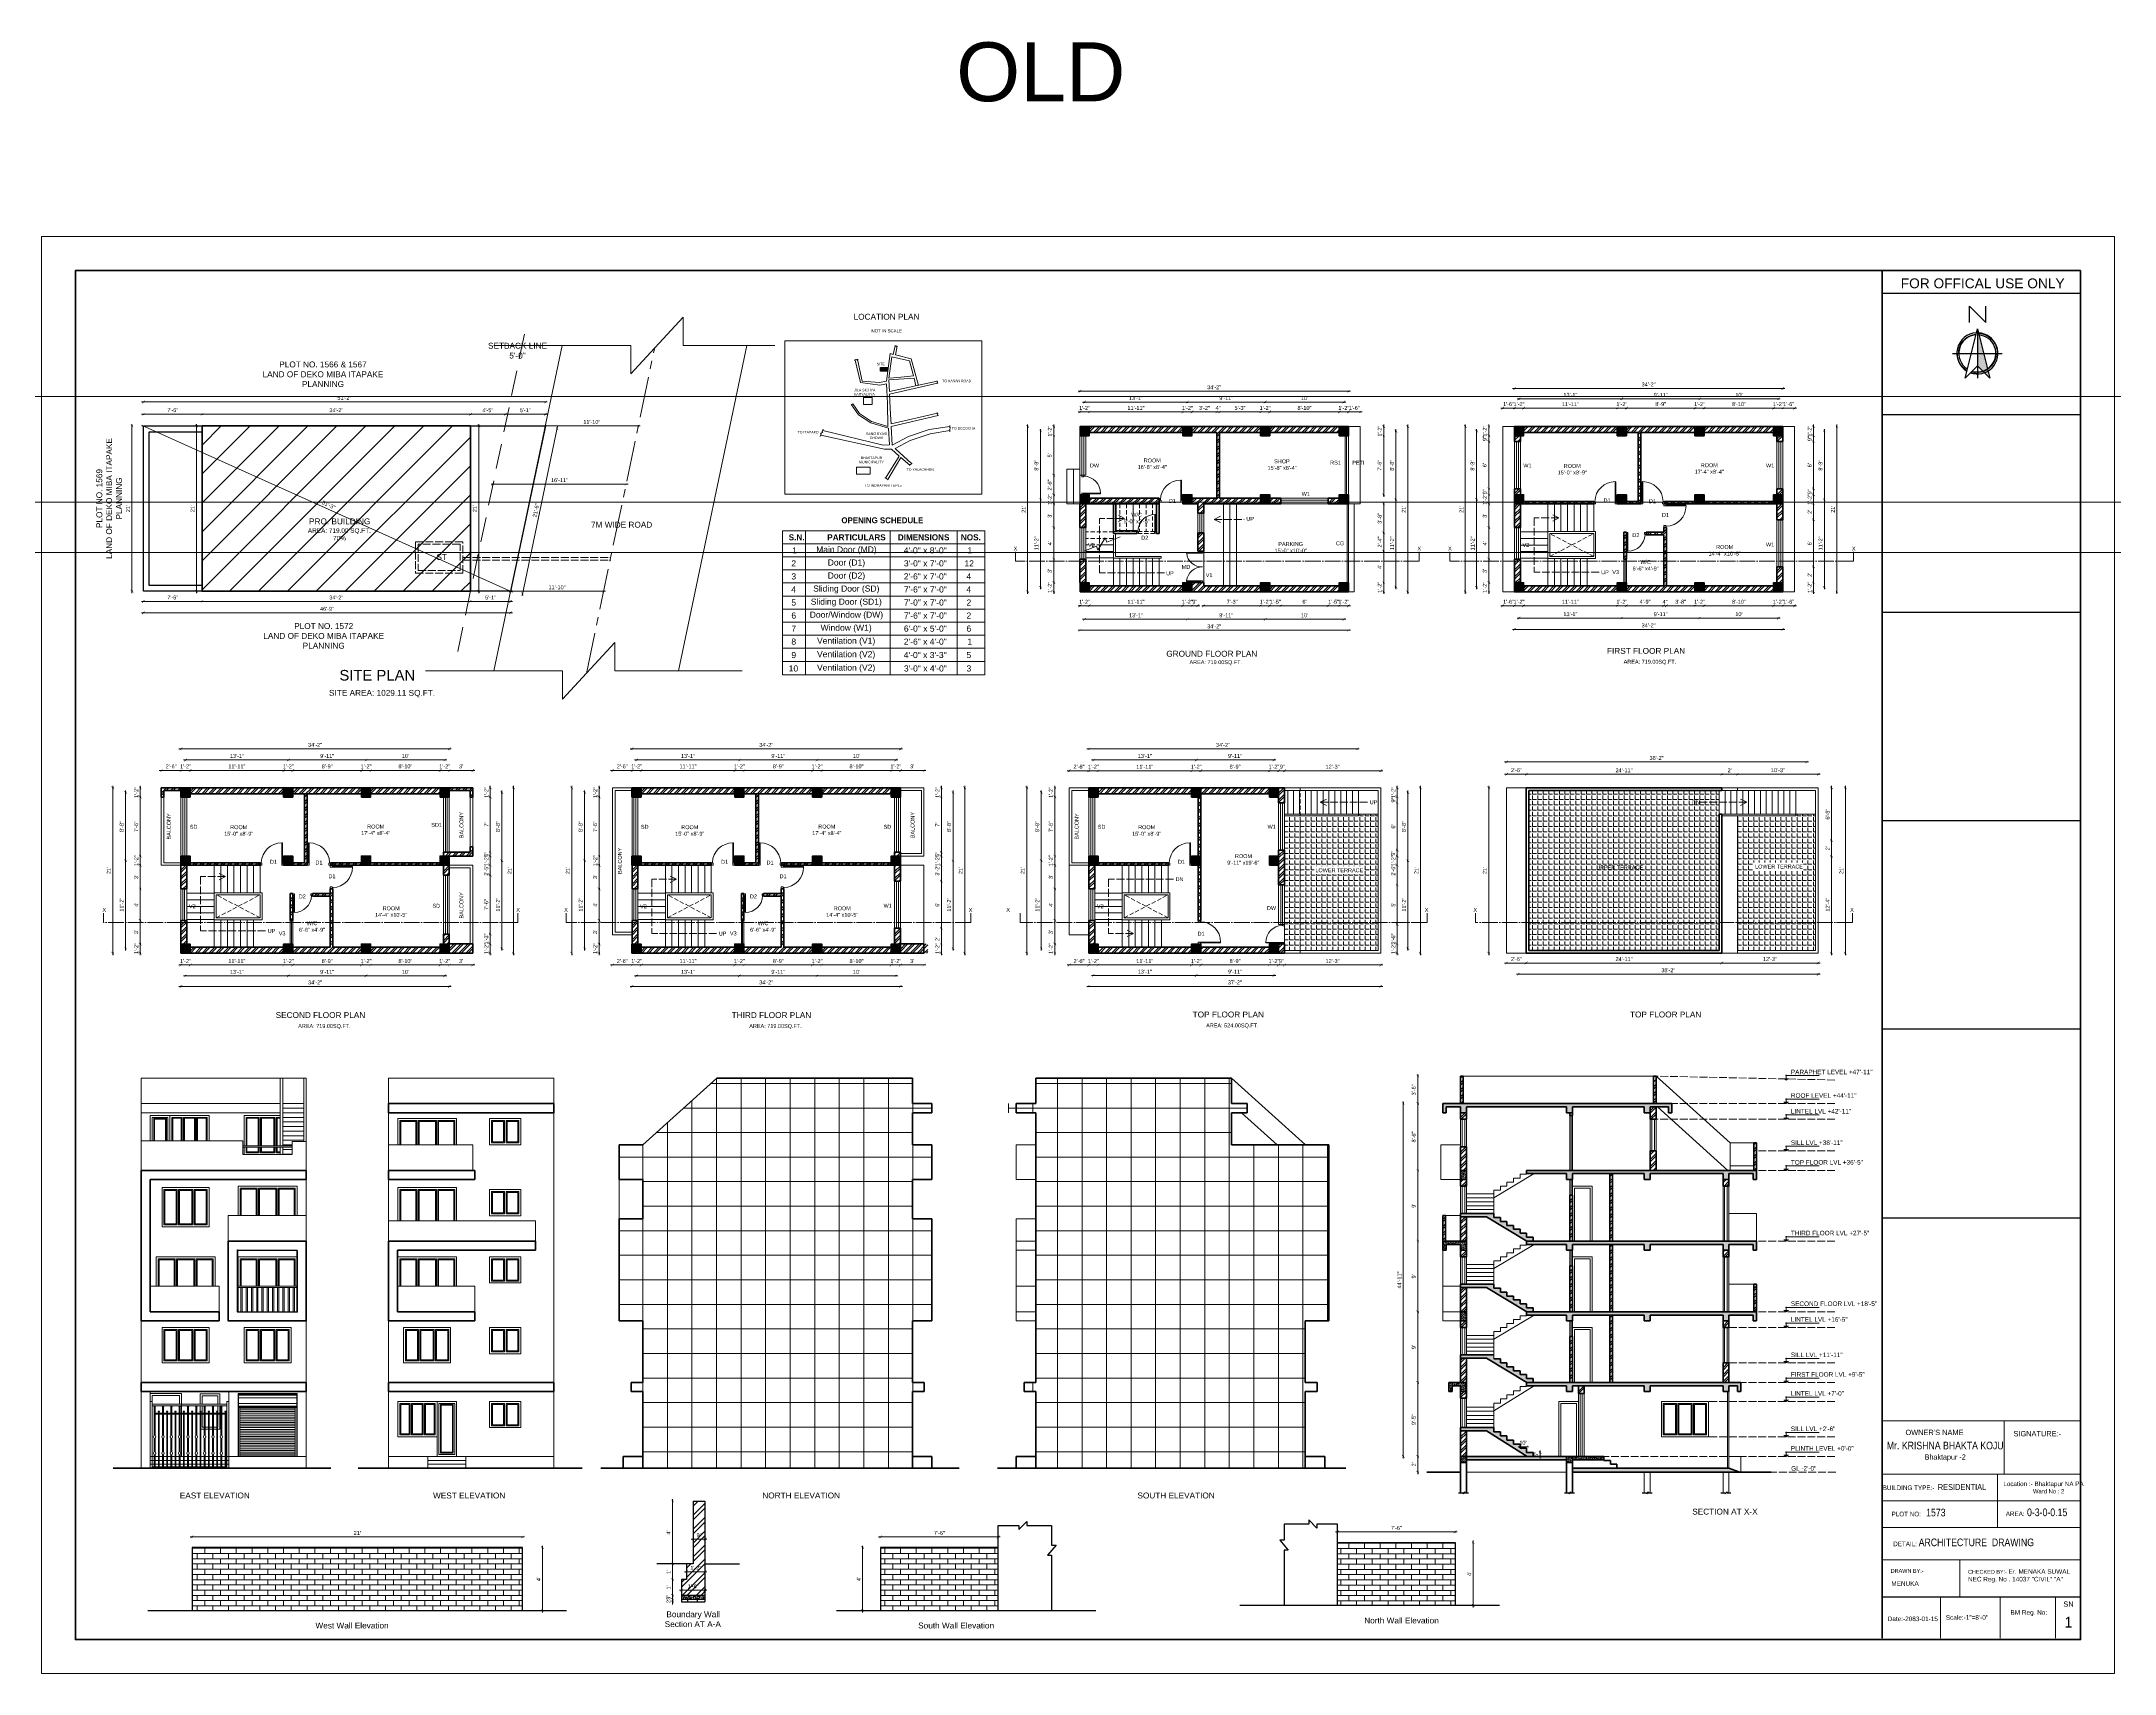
# Model space of a CAD drawing. Header units: inches. Extents: x 122663 to 154153, y 34228 to 39758.
# Drawn here: x 122924 to 126091, y 36139 to 38632 of the extents above; entities that cross this region are included whole.
import ezdxf

# ---------------------------------------------------------------- set-up
doc = ezdxf.new("R2010")
doc.units = ezdxf.units.IN
doc.header["$MEASUREMENT"] = 0
doc.header["$PDMODE"] = 35
for name, pattern in [('ACAD_ISO02W100', [15, 12, -3]), ('ACAD_ISO04W100', [30, 24, -3, 0, -3]), ('CENTER', [2, 1.25, -0.25, 0.25, -0.25]), ('CONTINU', [0]), ('DASHED', [19.05, 12.7, -6.35])]:
    doc.linetypes.add(name, pattern=pattern)
for name, color, linetype, lineweight in [('BORDER', 7, 'Continuous', 60), ('Break Line', 125, 'CONTINU', 15), ('Centre Line', 7, 'CENTER', 18), ('Column', 181, 'Continuous', 40), ('DIM', 6, 'Continuous', 9), ('Dimension', 130, 'Continuous', 9), ('ELE1', 3, 'Continuous', 9), ('elevation', 181, 'Continuous', 20), ('Hatch', 9, 'Continuous', 9), ('Hidden', 254, 'ACAD_ISO02W100', 15), ('rOAD', 40, 'Continuous', 18), ('SECTION', 7, 'ACAD_ISO04W100', 18), ('Setback Line', 2, 'DASHED', 13), ('Sill', 4, 'Continuous', 0), ('SITE BOUNDARY', 1, 'Continuous', 30), ('Stairs', 61, 'Continuous', 18), ('TEXT', 255, 'Continuous', 35), ('WALL', 1, 'Continuous', 30), ('Walls', 11, 'Continuous', 35), ('Window', 3, 'Continuous', 0), ('Windows', 151, 'Continuous', 15)]:
    doc.layers.add(name, color=color, linetype=linetype, lineweight=lineweight)
doc.styles.add('PAGE LAYOUT', font='comic.ttf', dxfattribs={"height": 8})
doc.styles.get("Standard").update_dxf_attribs({"font": 'arial.ttf'})
doc.styles.add('style4', font='ARIALN.TTF', dxfattribs={"height": 11})
doc.dimstyles.new('Copy(2) of Standard', dxfattribs={"dimtxt": 6, "dimasz": 4, "dimexe": 0, "dimexo": 6, "dimgap": 3, "dimtad": 1, "dimdec": 0, "dimlfac": 0.5, "dimzin": 0, "dimdsep": 46, "dimlunit": 4, "dimtxsty": 'Standard', "dimblk": 'ARCHTICK', "dimcen": 0.09, "dimdle": 3, "dimclrd": 256, "dimadec": 0, "dimazin": 0, "dimtfac": 1, "dimtdec": 0, "dimtofl": 0, "dimtmove": 0, "dimatfit": 3, "dimfxl": 1, "dimfxlon": 1, "dimtolj": 1, "dimtzin": 0, "dimlwd": -1, "dimarcsym": 0})
doc.dimstyles.get("Standard").update_dxf_attribs({"dimtxt": 6, "dimasz": 4, "dimexe": 0, "dimexo": 6, "dimgap": 3, "dimtad": 1, "dimdec": 0, "dimzin": 0, "dimdsep": 46, "dimlunit": 4, "dimtxsty": 'Standard', "dimblk": 'ARCHTICK', "dimcen": 0.09, "dimdle": 3, "dimclrd": 256, "dimadec": 0, "dimazin": 0, "dimtfac": 1, "dimtdec": 0, "dimtofl": 0, "dimtmove": 0, "dimatfit": 3, "dimfxl": 1, "dimfxlon": 1, "dimtolj": 1, "dimtzin": 0, "dimlwd": -1, "dimarcsym": 0})
pattern_1 = [(45, (31047.581, 34.601), (-5.30330086, 5.30330086), []), (45, (31051.116, 34.601), (-5.30330086, 5.30330086), [])]
pattern_2 = [(45, (13226.2134, -9.399), (-5.30330086, 5.30330086), []), (45, (13229.749, -9.399), (-5.30330086, 5.30330086), [])]
pattern_3 = [(45, (31061.1034, -9.399), (-5.30330086, 5.30330086), []), (45, (31064.639, -9.399), (-5.30330086, 5.30330086), [])]
pattern_4 = [(45, (31061.1034, 52.399), (-5.30330086, 5.30330086), []), (45, (31064.639, 52.399), (-5.30330086, 5.30330086), [])]
pattern_5 = [(45, (13226.2134, 88.763), (-5.30330086, 5.30330086), []), (45, (13229.749, 88.763), (-5.30330086, 5.30330086), [])]
pattern_6 = [(0, (31061.1034, 52.399), (0, 8.25), [6, -2.25]), (90, (31061.1034, 52.399), (-8.25, 5e-16), [6, -2.25])]
pattern_7 = [(50, (32871.2815, 140.6406), (2.151780548, -0.188256405), [0.225, -2.475]), (355, (32871.2815, 140.6406), (-0.416254, 2.2565764), [0.18, -1.98]), (100.4514445, (32871.4608, 140.6249), (1.73552654, 2.068319973), [0.191220576, -2.103426336]), (46.1842, (32871.2815, 141.2406), (3.20172399, -0.49655784), [0.3375, -3.7125]), (96.6356355, (32871.5483, 141.1992), (2.80398584, 2.9223558), [0.28683103, -3.15514128]), (351.184164, (32871.2815, 141.2406), (2.80398584, 2.9223558), [0.27, -2.97]), (21, (32871.5815, 141.0906), (1.790721156, -1.207856672), [0.225, -2.475]), (326, (32871.5815, 141.0906), (0.729945996, 2.175450135), [0.18, -1.98]), (71.4514447, (32871.7307, 140.99), (2.52066713, 0.96759346), [0.19122057, -2.103426336]), (37.5, (32871.2815, 140.6406), (0.036479566, 0.9986815615), [0, -1.956, 0, -2.01, 0, -1.9875]), (7.5, (32871.2815, 140.6406), (0.789208612, 1.183235136), [0, -1.146, 0, -1.911, 0, -0.7575]), (327.5, (32870.6125, 140.6406), (1.6014673085, -0.067664615), [0, -0.75, 0, -2.34, 0, -3.105]), (317.5, (32870.3125, 140.6406), (1.749558508, 0.300314947), [0, -0.975, 0, -1.554, 0, -2.205])]
pattern_8 = [(50, (32941.0932, 140.6406), (2.151780548, -0.188256405), [0.225, -2.475]), (355, (32941.0932, 140.6406), (-0.416254, 2.2565764), [0.18, -1.98]), (100.4514445, (32941.2725, 140.6249), (1.73552654, 2.068319973), [0.191220576, -2.103426336]), (46.1842, (32941.0932, 141.2406), (3.20172399, -0.49655784), [0.3375, -3.7125]), (96.6356355, (32941.36, 141.1992), (2.80398584, 2.9223558), [0.28683103, -3.15514128]), (351.184164, (32941.0932, 141.2406), (2.80398584, 2.9223558), [0.27, -2.97]), (21, (32941.3932, 141.0906), (1.790721156, -1.207856672), [0.225, -2.475]), (326, (32941.3932, 141.0906), (0.729945996, 2.175450135), [0.18, -1.98]), (71.4514447, (32941.5424, 140.99), (2.52066713, 0.96759346), [0.19122057, -2.103426336]), (37.5, (32941.0932, 140.6406), (0.036479566, 0.9986815615), [0, -1.956, 0, -2.01, 0, -1.9875]), (7.5, (32941.0932, 140.6406), (0.789208612, 1.183235136), [0, -1.146, 0, -1.911, 0, -0.7575]), (327.5, (32940.4242, 140.6406), (1.6014673085, -0.067664615), [0, -0.75, 0, -2.34, 0, -3.105]), (317.5, (32940.1242, 140.6406), (1.749558508, 0.300314947), [0, -0.975, 0, -1.554, 0, -2.205])]
pattern_9 = [(45, (32941.093, 140.6406), (-5.30330086, 5.30330086), []), (45, (32944.629, 140.6406), (-5.30330086, 5.30330086), [])]
pattern_10 = [(45, (32939.4145, 140.6406), (-5.30330086, 5.30330086), []), (45, (32942.95, 140.6406), (-5.30330086, 5.30330086), [])]
pattern_11 = [(45, (32828.1946, 140.6406), (-5.30330086, 5.30330086), []), (45, (32831.73, 140.6406), (-5.30330086, 5.30330086), [])]

# ---------------------------------------------------------------- blocks, each defined once
blk = doc.blocks.new('colm')
at = {"layer": 'Hatch'}
h = blk.add_hatch(color=256, dxfattribs=at)
h.dxf.hatch_style = 1
h.paths.add_polyline_path([(66705.7, 8319.7), (66705.7, 8307.7), (66717.7, 8307.7), (66717.7, 8319.7)])
at = {"layer": 'Column'}
blk.add_lwpolyline([(66705.7, 8307.7), (66717.7, 8307.7), (66717.7, 8319.7), (66705.7, 8319.7)], close=True, dxfattribs=at)
blk = doc.blocks.new('GFFGS')
at = {"layer": 'Windows'}
for p, q in [((97915.2, 19628.6), (97915.2, 19658.7)), ((97916.2, 19658.7), (97915.2, 19658.7)), ((97916.2, 19627.7), (97916.2, 19658.8)), ((97915.2, 19628.6), (97913.3, 19628.6)), ((97913.3, 19628.6), (97913.3, 19624.7)), ((97913.3, 19624.7), (97916.2, 19624.7)), ((97915.2, 19627.7), (97915.2, 19628.6)), ((97916.2, 19627.7), (97915.2, 19627.7)), ((97916.2, 19624.7), (97916.2, 19627.7)), ((97946.4, 19624.7), (97946.4, 19627.7)), ((97946.4, 19627.7), (97947.3, 19627.7)), ((97949.3, 19624.7), (97946.4, 19624.7)), ((97947.3, 19627.7), (97947.3, 19628.6)), ((97947.3, 19628.6), (97949.3, 19628.6)), ((97949.3, 19628.6), (97949.3, 19624.7))]:
    blk.add_line(p, q, dxfattribs=at)
blk.add_arc((97916.3, 19627.7), 31.1, 1.7801, 90.1235, dxfattribs=at)
blk = doc.blocks.new('hghdg')
at = {"layer": 'Windows'}
for p, q in [((98024.5, 19731.6), (98024.5, 19751.9)), ((98025.5, 19751.9), (98024.5, 19751.9)), ((98025.5, 19730.7), (98025.5, 19751.9)), ((98067.6, 19730.7), (98067.6, 19751.9)), ((98067.6, 19751.9), (98068.6, 19751.9)), ((98068.6, 19731.6), (98068.6, 19751.9)), ((98024.5, 19731.6), (98022.6, 19731.6)), ((98022.6, 19731.6), (98022.6, 19727.7)), ((98022.6, 19727.7), (98025.5, 19727.7)), ((98024.5, 19730.7), (98024.5, 19731.6)), ((98025.5, 19730.7), (98024.5, 19730.7)), ((98025.5, 19727.7), (98025.5, 19730.7)), ((98067.6, 19727.7), (98067.6, 19730.7)), ((98067.6, 19730.7), (98068.6, 19730.7)), ((98070.5, 19727.7), (98067.6, 19727.7)), ((98068.6, 19730.7), (98068.6, 19731.6)), ((98068.6, 19731.6), (98070.5, 19731.6)), ((98070.5, 19731.6), (98070.5, 19727.7))]:
    blk.add_line(p, q, dxfattribs=at)
for centre, radius, start, end in [((98022.7, 19728.2), 23.9, 358.9393, 83.2199), ((98069.5, 19729), 22.9, 94.6313, 183.2095)]:
    blk.add_arc(centre, radius, start, end, dxfattribs=at)
blk = doc.blocks.new('_ArchTick')
at = {"color": 0, "linetype": 'ByBlock', "const_width": 0.15}
blk.add_lwpolyline([(-0.5, -0.5), (0.5, 0.5)], dxfattribs=at)
blk = doc.blocks.new('*D1240')
at = {"layer": 'Defpoints', "color": 0, "transparency": 16777216}
for p in [(123079.9, 38044.9), (123169.6, 38062.9), (123169.6, 38044.9)]:
    blk.add_point(p, dxfattribs=at)
at = {"layer": 'Windows', "transparency": 16777216}
blk.add_line((123076.9, 38062.9), (123172.6, 38062.9), dxfattribs=at)
at = {"layer": 'Windows', "color": 0, "lineweight": -2, "transparency": 16777216}
for p, q in [((123079.9, 38061.9), (123079.9, 38062.9)), ((123169.6, 38061.9), (123169.6, 38062.9))]:
    blk.add_line(p, q, dxfattribs=at)
at = {"layer": 'Windows', "transparency": 16777216, "xscale": 4, "yscale": 4, "zscale": 4, "rotation": 180}
blk.add_blockref('_ArchTick', (123079.9, 38062.9), dxfattribs=at)
at = {"layer": 'Windows', "transparency": 16777216, "xscale": 4, "yscale": 4, "zscale": 4}
blk.add_blockref('_ArchTick', (123169.6, 38062.9), dxfattribs=at)
at = {"layer": 'Windows', "color": 0, "lineweight": -2, "transparency": 16777216, "insert": (123124.7, 38069), "char_height": 6, "attachment_point": 5}
blk.add_mtext('\\A1;7\'-6"', dxfattribs=at)
blk = doc.blocks.new('*D1241')
at = {"layer": 'Defpoints', "color": 0, "transparency": 16777216}
for p in [(123169.6, 38044.9), (123579.6, 38062.9), (123579.6, 38044.9)]:
    blk.add_point(p, dxfattribs=at)
at = {"layer": 'Windows', "transparency": 16777216}
blk.add_line((123166.6, 38062.9), (123582.6, 38062.9), dxfattribs=at)
at = {"layer": 'Windows', "color": 0, "lineweight": -2, "transparency": 16777216}
for p, q in [((123169.6, 38061.9), (123169.6, 38062.9)), ((123579.6, 38061.9), (123579.6, 38062.9))]:
    blk.add_line(p, q, dxfattribs=at)
at = {"layer": 'Windows', "transparency": 16777216, "xscale": 4, "yscale": 4, "zscale": 4, "rotation": 180}
blk.add_blockref('_ArchTick', (123169.6, 38062.9), dxfattribs=at)
at = {"layer": 'Windows', "transparency": 16777216, "xscale": 4, "yscale": 4, "zscale": 4}
blk.add_blockref('_ArchTick', (123579.6, 38062.9), dxfattribs=at)
at = {"layer": 'Windows', "color": 0, "lineweight": -2, "transparency": 16777216, "insert": (123374.6, 38069), "char_height": 6, "attachment_point": 5}
blk.add_mtext('\\A1;34\'-2"', dxfattribs=at)
blk = doc.blocks.new('*D1153')
at = {"layer": 'Defpoints', "color": 0, "transparency": 16777216}
for p in [(123632.6, 38044.9), (123693.9, 38062.9), (123693.9, 38044.9)]:
    blk.add_point(p, dxfattribs=at)
at = {"layer": 'Windows', "transparency": 16777216}
blk.add_line((123629.6, 38062.9), (123696.9, 38062.9), dxfattribs=at)
at = {"layer": 'Windows', "color": 0, "lineweight": -2, "transparency": 16777216}
for p, q in [((123632.6, 38061.9), (123632.6, 38062.9)), ((123693.9, 38061.9), (123693.9, 38062.9))]:
    blk.add_line(p, q, dxfattribs=at)
at = {"layer": 'Windows', "transparency": 16777216, "xscale": 4, "yscale": 4, "zscale": 4, "rotation": 180}
blk.add_blockref('_ArchTick', (123632.6, 38062.9), dxfattribs=at)
at = {"layer": 'Windows', "transparency": 16777216, "xscale": 4, "yscale": 4, "zscale": 4}
blk.add_blockref('_ArchTick', (123693.9, 38062.9), dxfattribs=at)
at = {"layer": 'Windows', "color": 0, "lineweight": -2, "transparency": 16777216, "insert": (123663.2, 38069), "char_height": 6, "attachment_point": 5}
blk.add_mtext('\\A1;5\'-1"', dxfattribs=at)
blk = doc.blocks.new('*D1154')
at = {"layer": 'Defpoints', "color": 0, "transparency": 16777216}
for p in [(123579.6, 37792.5), (123640.9, 37792.5), (123579.6, 37776.8)]:
    blk.add_point(p, dxfattribs=at)
at = {"layer": 'Windows', "transparency": 16777216}
blk.add_line((123643.9, 37776.8), (123576.6, 37776.8), dxfattribs=at)
at = {"layer": 'Windows', "color": 0, "lineweight": -2, "transparency": 16777216}
for p, q in [((123579.6, 37777.8), (123579.6, 37776.8)), ((123640.9, 37777.8), (123640.9, 37776.8))]:
    blk.add_line(p, q, dxfattribs=at)
at = {"layer": 'Windows', "transparency": 16777216, "xscale": 4, "yscale": 4, "zscale": 4, "rotation": 180}
blk.add_blockref('_ArchTick', (123579.6, 37776.8), dxfattribs=at)
at = {"layer": 'Windows', "transparency": 16777216, "xscale": 4, "yscale": 4, "zscale": 4}
blk.add_blockref('_ArchTick', (123640.9, 37776.8), dxfattribs=at)
at = {"layer": 'Windows', "color": 0, "lineweight": -2, "transparency": 16777216, "insert": (123610.2, 37782.9), "char_height": 6, "attachment_point": 5}
blk.add_mtext('\\A1;5\'-1"', dxfattribs=at)
blk = doc.blocks.new('*D1155')
at = {"layer": 'Defpoints', "color": 0, "transparency": 16777216}
for p in [(123169.6, 37792.5), (123579.6, 37792.5), (123169.6, 37776.8)]:
    blk.add_point(p, dxfattribs=at)
at = {"layer": 'Windows', "transparency": 16777216}
blk.add_line((123582.6, 37776.8), (123166.6, 37776.8), dxfattribs=at)
at = {"layer": 'Windows', "color": 0, "lineweight": -2, "transparency": 16777216}
for p, q in [((123169.6, 37777.8), (123169.6, 37776.8)), ((123579.6, 37777.8), (123579.6, 37776.8))]:
    blk.add_line(p, q, dxfattribs=at)
at = {"layer": 'Windows', "transparency": 16777216, "xscale": 4, "yscale": 4, "zscale": 4, "rotation": 180}
blk.add_blockref('_ArchTick', (123169.6, 37776.8), dxfattribs=at)
at = {"layer": 'Windows', "transparency": 16777216, "xscale": 4, "yscale": 4, "zscale": 4}
blk.add_blockref('_ArchTick', (123579.6, 37776.8), dxfattribs=at)
at = {"layer": 'Windows', "color": 0, "lineweight": -2, "transparency": 16777216, "insert": (123374.6, 37782.9), "char_height": 6, "attachment_point": 5}
blk.add_mtext('\\A1;34\'-2"', dxfattribs=at)
blk = doc.blocks.new('*D1156')
at = {"layer": 'Defpoints', "color": 0, "transparency": 16777216}
for p in [(123079.9, 37792.5), (123169.6, 37792.5), (123079.9, 37776.8)]:
    blk.add_point(p, dxfattribs=at)
at = {"layer": 'Windows', "transparency": 16777216}
blk.add_line((123172.6, 37776.8), (123076.9, 37776.8), dxfattribs=at)
at = {"layer": 'Windows', "color": 0, "lineweight": -2, "transparency": 16777216}
for p, q in [((123079.9, 37777.8), (123079.9, 37776.8)), ((123169.6, 37777.8), (123169.6, 37776.8))]:
    blk.add_line(p, q, dxfattribs=at)
at = {"layer": 'Windows', "transparency": 16777216, "xscale": 4, "yscale": 4, "zscale": 4, "rotation": 180}
blk.add_blockref('_ArchTick', (123079.9, 37776.8), dxfattribs=at)
at = {"layer": 'Windows', "transparency": 16777216, "xscale": 4, "yscale": 4, "zscale": 4}
blk.add_blockref('_ArchTick', (123169.6, 37776.8), dxfattribs=at)
at = {"layer": 'Windows', "color": 0, "lineweight": -2, "transparency": 16777216, "insert": (123124.7, 37782.9), "char_height": 6, "attachment_point": 5}
blk.add_mtext('\\A1;7\'-6"', dxfattribs=at)
blk = doc.blocks.new('*D1157')
at = {"layer": 'Defpoints', "color": 0, "transparency": 16777216}
for p in [(123079.9, 38044.9), (123079.9, 38044.9), (123640.9, 37792.5)]:
    blk.add_point(p, dxfattribs=at)
at = {"layer": 'Windows', "transparency": 16777216}
blk.add_line((123643.6, 37791.2), (123077.2, 38046.2), dxfattribs=at)
at = {"layer": 'Windows', "transparency": 16777216, "xscale": 4, "yscale": 4, "zscale": 4}
for p, rotation in [((123079.9, 38044.9), 155.7682148138316), ((123640.9, 37792.5), 335.7682148138316)]:
    blk.add_blockref('_ArchTick', p, dxfattribs=dict(at, rotation=rotation))
at = {"layer": 'Windows', "color": 0, "lineweight": -2, "transparency": 16777216, "insert": (123362.9, 37924.2), "char_height": 6, "attachment_point": 5, "rotation": 335.7682}
blk.add_mtext('\\A1;51\'-3"', dxfattribs=at)
blk = doc.blocks.new('*D1242')
at = {"layer": 'Defpoints', "color": 0, "transparency": 16777216}
for p in [(123169.6, 38044.9), (123160.9, 37792.5), (123169.6, 37792.5)]:
    blk.add_point(p, dxfattribs=at)
at = {"layer": 'Windows', "transparency": 16777216}
blk.add_line((123160.9, 38047.9), (123160.9, 37789.5), dxfattribs=at)
at = {"layer": 'Windows', "color": 0, "lineweight": -2, "transparency": 16777216}
for p, q in [((123161.9, 38044.9), (123160.9, 38044.9)), ((123161.9, 37792.5), (123160.9, 37792.5))]:
    blk.add_line(p, q, dxfattribs=at)
at = {"layer": 'Windows', "transparency": 16777216, "xscale": 4, "yscale": 4, "zscale": 4}
for p, rotation in [((123160.9, 38044.9), 90), ((123160.9, 37792.5), 270)]:
    blk.add_blockref('_ArchTick', p, dxfattribs=dict(at, rotation=rotation))
at = {"layer": 'Windows', "color": 0, "lineweight": -2, "transparency": 16777216, "insert": (123154.9, 37918.7), "char_height": 6, "attachment_point": 5, "rotation": 90}
blk.add_mtext("\\A1;21'", dxfattribs=at)
blk = doc.blocks.new('*D1243')
at = {"layer": 'Defpoints', "color": 0, "transparency": 16777216}
for p in [(123579.6, 38044.9), (123579.6, 37792.5), (123592.1, 37792.5)]:
    blk.add_point(p, dxfattribs=at)
at = {"layer": 'Windows', "color": 0, "lineweight": -2, "transparency": 16777216}
for p, q in [((123591.1, 38044.9), (123592.1, 38044.9)), ((123591.1, 37792.5), (123592.1, 37792.5))]:
    blk.add_line(p, q, dxfattribs=at)
at = {"layer": 'Windows', "transparency": 16777216}
blk.add_line((123592.1, 38047.9), (123592.1, 37789.5), dxfattribs=at)
at = {"layer": 'Windows', "transparency": 16777216, "xscale": 4, "yscale": 4, "zscale": 4}
for p, rotation in [((123592.1, 38044.9), 90), ((123592.1, 37792.5), 270)]:
    blk.add_blockref('_ArchTick', p, dxfattribs=dict(at, rotation=rotation))
at = {"layer": 'Windows', "color": 0, "lineweight": -2, "transparency": 16777216, "insert": (123586.1, 37918.7), "char_height": 6, "attachment_point": 5, "rotation": 90}
blk.add_mtext("\\A1;21'", dxfattribs=at)
blk = doc.blocks.new('*D1158')
at = {"layer": 'Defpoints', "color": 0, "transparency": 16777216}
for p in [(123079.9, 38044.9), (123062.4, 37792.5), (123079.9, 37792.5)]:
    blk.add_point(p, dxfattribs=at)
at = {"layer": 'Windows', "transparency": 16777216}
blk.add_line((123062.4, 38047.9), (123062.4, 37789.5), dxfattribs=at)
at = {"layer": 'Windows', "color": 0, "lineweight": -2, "transparency": 16777216}
for p, q in [((123063.4, 38044.9), (123062.4, 38044.9)), ((123063.4, 37792.5), (123062.4, 37792.5))]:
    blk.add_line(p, q, dxfattribs=at)
at = {"layer": 'Windows', "transparency": 16777216, "xscale": 4, "yscale": 4, "zscale": 4}
for p, rotation in [((123062.4, 38044.9), 90), ((123062.4, 37792.5), 270)]:
    blk.add_blockref('_ArchTick', p, dxfattribs=dict(at, rotation=rotation))
at = {"layer": 'Windows', "color": 0, "lineweight": -2, "transparency": 16777216, "insert": (123056.4, 37918.7), "char_height": 6, "attachment_point": 5, "rotation": 90}
blk.add_mtext("\\A1;21'", dxfattribs=at)
blk = doc.blocks.new('*D1159')
at = {"layer": 'Defpoints', "color": 0, "transparency": 16777216}
for p in [(123693.9, 38044.9), (123640.9, 37792.5), (123659, 37788.7)]:
    blk.add_point(p, dxfattribs=at)
at = {"layer": 'Windows', "transparency": 16777216}
blk.add_line((123712.6, 38044.1), (123658.4, 37785.7), dxfattribs=at)
at = {"layer": 'Windows', "color": 0, "lineweight": -2, "transparency": 16777216}
for p, q in [((123711, 38041.4), (123712, 38041.2)), ((123658, 37788.9), (123659, 37788.7))]:
    blk.add_line(p, q, dxfattribs=at)
at = {"layer": 'Windows', "transparency": 16777216, "xscale": 4, "yscale": 4, "zscale": 4}
for p, rotation in [((123712, 38041.2), 78.14558705719465), ((123659, 37788.7), 258.1455870571946)]:
    blk.add_blockref('_ArchTick', p, dxfattribs=dict(at, rotation=rotation))
at = {"layer": 'Windows', "color": 0, "lineweight": -2, "transparency": 16777216, "insert": (123679.5, 37916.1), "char_height": 6, "attachment_point": 5, "rotation": 78.1456}
blk.add_mtext('\\A1;21\'-6"', dxfattribs=at)
blk = doc.blocks.new('*D1244')
at = {"layer": 'Defpoints', "color": 0, "transparency": 16777216}
for p in [(124510.6, 37791.6), (124524.6, 37791.6), (124524.6, 37770.3)]:
    blk.add_point(p, dxfattribs=at)
at = {"layer": 'Dimension', "transparency": 16777216}
blk.add_line((124507.6, 37770.3), (124527.6, 37770.3), dxfattribs=at)
at = {"layer": 'Dimension', "color": 0, "lineweight": -2, "transparency": 16777216}
for p, q in [((124510.6, 37771.3), (124510.6, 37770.3)), ((124524.6, 37771.3), (124524.6, 37770.3))]:
    blk.add_line(p, q, dxfattribs=at)
at = {"layer": 'Dimension', "transparency": 16777216, "xscale": 4, "yscale": 4, "zscale": 4, "rotation": 180}
blk.add_blockref('_ArchTick', (124510.6, 37770.3), dxfattribs=at)
at = {"layer": 'Dimension', "transparency": 16777216, "xscale": 4, "yscale": 4, "zscale": 4}
blk.add_blockref('_ArchTick', (124524.6, 37770.3), dxfattribs=at)
at = {"layer": 'Dimension', "color": 0, "transparency": 16777216, "insert": (124517.6, 37776.4), "char_height": 6, "attachment_point": 5}
blk.add_mtext('\\A1;1\'-2"', dxfattribs=at)
blk = doc.blocks.new('*D1245')
at = {"layer": 'Defpoints', "color": 0, "transparency": 16777216}
for p in [(124524.6, 37791.6), (124667.6, 37791.6), (124667.6, 37770.3)]:
    blk.add_point(p, dxfattribs=at)
at = {"layer": 'Dimension', "transparency": 16777216}
blk.add_line((124521.6, 37770.3), (124670.6, 37770.3), dxfattribs=at)
at = {"layer": 'Dimension', "color": 0, "lineweight": -2, "transparency": 16777216}
for p, q in [((124524.6, 37771.3), (124524.6, 37770.3)), ((124667.6, 37771.3), (124667.6, 37770.3))]:
    blk.add_line(p, q, dxfattribs=at)
at = {"layer": 'Dimension', "transparency": 16777216, "xscale": 4, "yscale": 4, "zscale": 4, "rotation": 180}
blk.add_blockref('_ArchTick', (124524.6, 37770.3), dxfattribs=at)
at = {"layer": 'Dimension', "transparency": 16777216, "xscale": 4, "yscale": 4, "zscale": 4}
blk.add_blockref('_ArchTick', (124667.6, 37770.3), dxfattribs=at)
at = {"layer": 'Dimension', "color": 0, "lineweight": -2, "transparency": 16777216, "insert": (124596.1, 37776.4), "char_height": 6, "attachment_point": 5}
blk.add_mtext('\\A1;11\'-11"', dxfattribs=at)
blk = doc.blocks.new('*D1246')
at = {"layer": 'Defpoints', "color": 0, "transparency": 16777216}
for p in [(124667.6, 37791.6), (124681.6, 37791.6), (124681.6, 37770.3)]:
    blk.add_point(p, dxfattribs=at)
at = {"layer": 'Dimension', "transparency": 16777216}
blk.add_line((124664.6, 37770.3), (124684.6, 37770.3), dxfattribs=at)
at = {"layer": 'Dimension', "color": 0, "lineweight": -2, "transparency": 16777216}
for p, q in [((124667.6, 37771.3), (124667.6, 37770.3)), ((124681.6, 37771.3), (124681.6, 37770.3))]:
    blk.add_line(p, q, dxfattribs=at)
at = {"layer": 'Dimension', "transparency": 16777216, "xscale": 4, "yscale": 4, "zscale": 4, "rotation": 180}
blk.add_blockref('_ArchTick', (124667.6, 37770.3), dxfattribs=at)
at = {"layer": 'Dimension', "transparency": 16777216, "xscale": 4, "yscale": 4, "zscale": 4}
blk.add_blockref('_ArchTick', (124681.6, 37770.3), dxfattribs=at)
at = {"layer": 'Dimension', "color": 0, "lineweight": -2, "transparency": 16777216, "insert": (124674.6, 37776.4), "char_height": 6, "attachment_point": 5}
blk.add_mtext('\\A1;1\'-2"', dxfattribs=at)
blk = doc.blocks.new('*D1247')
at = {"layer": 'Defpoints', "color": 0, "transparency": 16777216}
for p in [(124681.6, 37791.6), (124690.6, 37800.6), (124690.6, 37770.3)]:
    blk.add_point(p, dxfattribs=at)
at = {"layer": 'Dimension', "transparency": 16777216}
blk.add_line((124678.6, 37770.3), (124693.6, 37770.3), dxfattribs=at)
at = {"layer": 'Dimension', "color": 0, "lineweight": -2, "transparency": 16777216}
for p, q in [((124681.6, 37771.3), (124681.6, 37770.3)), ((124690.6, 37771.3), (124690.6, 37770.3))]:
    blk.add_line(p, q, dxfattribs=at)
at = {"layer": 'Dimension', "transparency": 16777216, "xscale": 4, "yscale": 4, "zscale": 4, "rotation": 180}
blk.add_blockref('_ArchTick', (124681.6, 37770.3), dxfattribs=at)
at = {"layer": 'Dimension', "transparency": 16777216, "xscale": 4, "yscale": 4, "zscale": 4}
blk.add_blockref('_ArchTick', (124690.6, 37770.3), dxfattribs=at)
at = {"layer": 'Dimension', "color": 0, "lineweight": -2, "transparency": 16777216, "insert": (124686.1, 37776.4), "char_height": 6, "attachment_point": 5}
blk.add_mtext('\\A1;9"', dxfattribs=at)
blk = doc.blocks.new('*D1248')
at = {"layer": 'Defpoints', "color": 0, "transparency": 16777216}
for p in [(124699.6, 37800.6), (124786.4, 37791.6), (124786.4, 37770.3)]:
    blk.add_point(p, dxfattribs=at)
at = {"layer": 'Dimension', "transparency": 16777216}
blk.add_line((124696.6, 37770.3), (124789.4, 37770.3), dxfattribs=at)
at = {"layer": 'Dimension', "color": 0, "lineweight": -2, "transparency": 16777216}
for p, q in [((124699.6, 37771.3), (124699.6, 37770.3)), ((124786.4, 37771.3), (124786.4, 37770.3))]:
    blk.add_line(p, q, dxfattribs=at)
at = {"layer": 'Dimension', "transparency": 16777216, "xscale": 4, "yscale": 4, "zscale": 4, "rotation": 180}
blk.add_blockref('_ArchTick', (124699.6, 37770.3), dxfattribs=at)
at = {"layer": 'Dimension', "transparency": 16777216, "xscale": 4, "yscale": 4, "zscale": 4}
blk.add_blockref('_ArchTick', (124786.4, 37770.3), dxfattribs=at)
at = {"layer": 'Dimension', "color": 0, "lineweight": -2, "transparency": 16777216, "insert": (124743, 37776.4), "char_height": 6, "attachment_point": 5}
blk.add_mtext('\\A1;7\'-3"', dxfattribs=at)
blk = doc.blocks.new('*D1249')
at = {"layer": 'Defpoints', "color": 0, "transparency": 16777216}
for p in [(124786.4, 37791.6), (124800.4, 37791.6), (124800.4, 37770.3)]:
    blk.add_point(p, dxfattribs=at)
at = {"layer": 'Dimension', "transparency": 16777216}
blk.add_line((124783.4, 37770.3), (124803.4, 37770.3), dxfattribs=at)
at = {"layer": 'Dimension', "color": 0, "lineweight": -2, "transparency": 16777216}
for p, q in [((124786.4, 37771.3), (124786.4, 37770.3)), ((124800.4, 37771.3), (124800.4, 37770.3))]:
    blk.add_line(p, q, dxfattribs=at)
at = {"layer": 'Dimension', "transparency": 16777216, "xscale": 4, "yscale": 4, "zscale": 4, "rotation": 180}
blk.add_blockref('_ArchTick', (124786.4, 37770.3), dxfattribs=at)
at = {"layer": 'Dimension', "transparency": 16777216, "xscale": 4, "yscale": 4, "zscale": 4}
blk.add_blockref('_ArchTick', (124800.4, 37770.3), dxfattribs=at)
at = {"layer": 'Dimension', "color": 0, "lineweight": -2, "transparency": 16777216, "insert": (124793.4, 37776.4), "char_height": 6, "attachment_point": 5}
blk.add_mtext('\\A1;1\'-2"', dxfattribs=at)
blk = doc.blocks.new('*D1250')
at = {"layer": 'Defpoints', "color": 0, "transparency": 16777216}
for p in [(124817.5, 37925.8), (124800.4, 37791.6), (124817.5, 37770.3)]:
    blk.add_point(p, dxfattribs=at)
at = {"layer": 'Dimension', "transparency": 16777216}
blk.add_line((124797.4, 37770.3), (124820.5, 37770.3), dxfattribs=at)
at = {"layer": 'Dimension', "color": 0, "lineweight": -2, "transparency": 16777216}
for p, q in [((124800.4, 37771.3), (124800.4, 37770.3)), ((124817.5, 37771.3), (124817.5, 37770.3))]:
    blk.add_line(p, q, dxfattribs=at)
at = {"layer": 'Dimension', "transparency": 16777216, "xscale": 4, "yscale": 4, "zscale": 4, "rotation": 180}
blk.add_blockref('_ArchTick', (124800.4, 37770.3), dxfattribs=at)
at = {"layer": 'Dimension', "transparency": 16777216, "xscale": 4, "yscale": 4, "zscale": 4}
blk.add_blockref('_ArchTick', (124817.5, 37770.3), dxfattribs=at)
at = {"layer": 'Dimension', "color": 0, "lineweight": -2, "transparency": 16777216, "insert": (124809, 37776.4), "char_height": 6, "attachment_point": 5}
blk.add_mtext('\\A1;1\'-5"', dxfattribs=at)
blk = doc.blocks.new('*D1251')
at = {"layer": 'Defpoints', "color": 0, "transparency": 16777216}
for p in [(124817.5, 37925.8), (124889.5, 37925.8), (124889.5, 37770.3)]:
    blk.add_point(p, dxfattribs=at)
at = {"layer": 'Dimension', "transparency": 16777216}
blk.add_line((124814.5, 37770.3), (124892.5, 37770.3), dxfattribs=at)
at = {"layer": 'Dimension', "color": 0, "lineweight": -2, "transparency": 16777216}
for p, q in [((124817.5, 37771.3), (124817.5, 37770.3)), ((124889.5, 37771.3), (124889.5, 37770.3))]:
    blk.add_line(p, q, dxfattribs=at)
at = {"layer": 'Dimension', "transparency": 16777216, "xscale": 4, "yscale": 4, "zscale": 4, "rotation": 180}
blk.add_blockref('_ArchTick', (124817.5, 37770.3), dxfattribs=at)
at = {"layer": 'Dimension', "transparency": 16777216, "xscale": 4, "yscale": 4, "zscale": 4}
blk.add_blockref('_ArchTick', (124889.5, 37770.3), dxfattribs=at)
at = {"layer": 'Dimension', "color": 0, "lineweight": -2, "transparency": 16777216, "insert": (124853.5, 37776.4), "char_height": 6, "attachment_point": 5}
blk.add_mtext("\\A1;6'", dxfattribs=at)
blk = doc.blocks.new('*D1252')
at = {"layer": 'Defpoints', "color": 0, "transparency": 16777216}
for p in [(124889.5, 37925.8), (124906.6, 37791.6), (124906.6, 37770.3)]:
    blk.add_point(p, dxfattribs=at)
at = {"layer": 'Dimension', "transparency": 16777216}
blk.add_line((124886.5, 37770.3), (124909.6, 37770.3), dxfattribs=at)
at = {"layer": 'Dimension', "color": 0, "lineweight": -2, "transparency": 16777216}
for p, q in [((124889.5, 37771.3), (124889.5, 37770.3)), ((124906.6, 37771.3), (124906.6, 37770.3))]:
    blk.add_line(p, q, dxfattribs=at)
at = {"layer": 'Dimension', "transparency": 16777216, "xscale": 4, "yscale": 4, "zscale": 4, "rotation": 180}
blk.add_blockref('_ArchTick', (124889.5, 37770.3), dxfattribs=at)
at = {"layer": 'Dimension', "transparency": 16777216, "xscale": 4, "yscale": 4, "zscale": 4}
blk.add_blockref('_ArchTick', (124906.6, 37770.3), dxfattribs=at)
at = {"layer": 'Dimension', "color": 0, "lineweight": -2, "transparency": 16777216, "insert": (124898.1, 37776.4), "char_height": 6, "attachment_point": 5}
blk.add_mtext('\\A1;1\'-5"', dxfattribs=at)
blk = doc.blocks.new('*D1253')
at = {"layer": 'Defpoints', "color": 0, "transparency": 16777216}
for p in [(124906.6, 37791.6), (124920.6, 37791.6), (124920.6, 37770.3)]:
    blk.add_point(p, dxfattribs=at)
at = {"layer": 'Dimension', "transparency": 16777216}
blk.add_line((124903.6, 37770.3), (124923.6, 37770.3), dxfattribs=at)
at = {"layer": 'Dimension', "color": 0, "lineweight": -2, "transparency": 16777216}
for p, q in [((124906.6, 37771.3), (124906.6, 37770.3)), ((124920.6, 37771.3), (124920.6, 37770.3))]:
    blk.add_line(p, q, dxfattribs=at)
at = {"layer": 'Dimension', "transparency": 16777216, "xscale": 4, "yscale": 4, "zscale": 4, "rotation": 180}
blk.add_blockref('_ArchTick', (124906.6, 37770.3), dxfattribs=at)
at = {"layer": 'Dimension', "transparency": 16777216, "xscale": 4, "yscale": 4, "zscale": 4}
blk.add_blockref('_ArchTick', (124920.6, 37770.3), dxfattribs=at)
at = {"layer": 'Dimension', "color": 0, "lineweight": -2, "transparency": 16777216, "insert": (124913.6, 37776.4), "char_height": 6, "attachment_point": 5}
blk.add_mtext('\\A1;1\'-2"', dxfattribs=at)
blk = doc.blocks.new('*D1254')
at = {"layer": 'Defpoints', "color": 0, "transparency": 16777216}
for p in [(124517.6, 37791.6), (124674.6, 37791.6), (124674.6, 37749.6)]:
    blk.add_point(p, dxfattribs=at)
at = {"layer": 'Dimension', "transparency": 16777216}
blk.add_line((124514.6, 37749.6), (124677.6, 37749.6), dxfattribs=at)
at = {"layer": 'Dimension', "color": 0, "lineweight": -2, "transparency": 16777216}
for p, q in [((124517.6, 37750.6), (124517.6, 37749.6)), ((124674.6, 37750.6), (124674.6, 37749.6))]:
    blk.add_line(p, q, dxfattribs=at)
at = {"layer": 'Dimension', "transparency": 16777216, "xscale": 4, "yscale": 4, "zscale": 4, "rotation": 180}
blk.add_blockref('_ArchTick', (124517.6, 37749.6), dxfattribs=at)
at = {"layer": 'Dimension', "transparency": 16777216, "xscale": 4, "yscale": 4, "zscale": 4}
blk.add_blockref('_ArchTick', (124674.6, 37749.6), dxfattribs=at)
at = {"layer": 'Dimension', "color": 0, "lineweight": -2, "transparency": 16777216, "insert": (124596.1, 37755.7), "char_height": 6, "attachment_point": 5}
blk.add_mtext('\\A1;13\'-1"', dxfattribs=at)
blk = doc.blocks.new('*D1255')
at = {"layer": 'Defpoints', "color": 0, "transparency": 16777216}
for p in [(124674.6, 37791.6), (124793.4, 37791.6), (124793.4, 37749.6)]:
    blk.add_point(p, dxfattribs=at)
at = {"layer": 'Dimension', "transparency": 16777216}
blk.add_line((124671.6, 37749.6), (124796.4, 37749.6), dxfattribs=at)
at = {"layer": 'Dimension', "color": 0, "lineweight": -2, "transparency": 16777216}
for p, q in [((124674.6, 37750.6), (124674.6, 37749.6)), ((124793.4, 37750.6), (124793.4, 37749.6))]:
    blk.add_line(p, q, dxfattribs=at)
at = {"layer": 'Dimension', "transparency": 16777216, "xscale": 4, "yscale": 4, "zscale": 4, "rotation": 180}
blk.add_blockref('_ArchTick', (124674.6, 37749.6), dxfattribs=at)
at = {"layer": 'Dimension', "transparency": 16777216, "xscale": 4, "yscale": 4, "zscale": 4}
blk.add_blockref('_ArchTick', (124793.4, 37749.6), dxfattribs=at)
at = {"layer": 'Dimension', "color": 0, "lineweight": -2, "transparency": 16777216, "insert": (124734, 37755.7), "char_height": 6, "attachment_point": 5}
blk.add_mtext('\\A1;9\'-11"', dxfattribs=at)
blk = doc.blocks.new('*D1256')
at = {"layer": 'Defpoints', "color": 0, "transparency": 16777216}
for p in [(124793.4, 37791.6), (124913.6, 37791.6), (124913.6, 37749.6)]:
    blk.add_point(p, dxfattribs=at)
at = {"layer": 'Dimension', "transparency": 16777216}
blk.add_line((124790.4, 37749.6), (124916.6, 37749.6), dxfattribs=at)
at = {"layer": 'Dimension', "color": 0, "lineweight": -2, "transparency": 16777216}
for p, q in [((124793.4, 37750.6), (124793.4, 37749.6)), ((124913.6, 37750.6), (124913.6, 37749.6))]:
    blk.add_line(p, q, dxfattribs=at)
at = {"layer": 'Dimension', "transparency": 16777216, "xscale": 4, "yscale": 4, "zscale": 4, "rotation": 180}
blk.add_blockref('_ArchTick', (124793.4, 37749.6), dxfattribs=at)
at = {"layer": 'Dimension', "transparency": 16777216, "xscale": 4, "yscale": 4, "zscale": 4}
blk.add_blockref('_ArchTick', (124913.6, 37749.6), dxfattribs=at)
at = {"layer": 'Dimension', "color": 0, "lineweight": -2, "transparency": 16777216, "insert": (124853.5, 37755.7), "char_height": 6, "attachment_point": 5}
blk.add_mtext("\\A1;10'", dxfattribs=at)
blk = doc.blocks.new('*D1160')
at = {"layer": 'Defpoints', "color": 0, "transparency": 16777216}
for p in [(124510.6, 37791.6), (124920.6, 37791.6), (124920.6, 37732.8)]:
    blk.add_point(p, dxfattribs=at)
at = {"layer": 'Dimension', "transparency": 16777216}
blk.add_line((124507.6, 37732.8), (124923.6, 37732.8), dxfattribs=at)
at = {"layer": 'Dimension', "color": 0, "lineweight": -2, "transparency": 16777216}
for p, q in [((124510.6, 37733.8), (124510.6, 37732.8)), ((124920.6, 37733.8), (124920.6, 37732.8))]:
    blk.add_line(p, q, dxfattribs=at)
at = {"layer": 'Dimension', "transparency": 16777216, "xscale": 4, "yscale": 4, "zscale": 4, "rotation": 180}
blk.add_blockref('_ArchTick', (124510.6, 37732.8), dxfattribs=at)
at = {"layer": 'Dimension', "transparency": 16777216, "xscale": 4, "yscale": 4, "zscale": 4}
blk.add_blockref('_ArchTick', (124920.6, 37732.8), dxfattribs=at)
at = {"layer": 'Dimension', "color": 0, "lineweight": -2, "transparency": 16777216, "insert": (124715.6, 37738.8), "char_height": 6, "attachment_point": 5}
blk.add_mtext('\\A1;34\'-2"', dxfattribs=at)
blk = doc.blocks.new('*D1257')
at = {"layer": 'Defpoints', "color": 0, "transparency": 16777216}
for p in [(124920.6, 37805.6), (124920.6, 37791.6), (124974.5, 37805.6)]:
    blk.add_point(p, dxfattribs=at)
at = {"layer": 'Dimension', "color": 0, "lineweight": -2, "transparency": 16777216}
for p, q in [((124973.5, 37805.6), (124974.5, 37805.6)), ((124973.5, 37791.6), (124974.5, 37791.6))]:
    blk.add_line(p, q, dxfattribs=at)
at = {"layer": 'Dimension', "transparency": 16777216}
blk.add_line((124974.5, 37788.6), (124974.5, 37808.6), dxfattribs=at)
at = {"layer": 'Dimension', "transparency": 16777216, "xscale": 4, "yscale": 4, "zscale": 4}
for p, rotation in [((124974.5, 37805.6), 90), ((124974.5, 37791.6), 270)]:
    blk.add_blockref('_ArchTick', p, dxfattribs=dict(at, rotation=rotation))
at = {"layer": 'Dimension', "color": 0, "lineweight": -2, "transparency": 16777216, "insert": (124968.5, 37798.6), "char_height": 6, "attachment_point": 5, "rotation": 90}
blk.add_mtext('\\A1;1\'-2"', dxfattribs=at)
blk = doc.blocks.new('*D1258')
at = {"layer": 'Defpoints', "color": 0, "transparency": 16777216}
for p in [(124920.6, 38030.1), (124974.5, 38030.1), (124920.6, 37939.8)]:
    blk.add_point(p, dxfattribs=at)
at = {"layer": 'Dimension', "color": 0, "lineweight": -2, "transparency": 16777216}
for p, q in [((124973.5, 38030.1), (124974.5, 38030.1)), ((124973.5, 37939.8), (124974.5, 37939.8))]:
    blk.add_line(p, q, dxfattribs=at)
at = {"layer": 'Dimension', "transparency": 16777216}
blk.add_line((124974.5, 37936.8), (124974.5, 38033.1), dxfattribs=at)
at = {"layer": 'Dimension', "transparency": 16777216, "xscale": 4, "yscale": 4, "zscale": 4}
for p, rotation in [((124974.5, 38030.1), 90), ((124974.5, 37939.8), 270)]:
    blk.add_blockref('_ArchTick', p, dxfattribs=dict(at, rotation=rotation))
at = {"layer": 'Dimension', "color": 0, "lineweight": -2, "transparency": 16777216, "insert": (124968.4, 37985), "char_height": 6, "attachment_point": 5, "rotation": 90}
blk.add_mtext('\\A1;7\'-6"', dxfattribs=at)
blk = doc.blocks.new('*D1259')
at = {"layer": 'Defpoints', "color": 0, "transparency": 16777216}
for p in [(124920.6, 38044.1), (124974.5, 38044.1), (124920.6, 38030.1)]:
    blk.add_point(p, dxfattribs=at)
at = {"layer": 'Dimension', "color": 0, "lineweight": -2, "transparency": 16777216}
for p, q in [((124973.5, 38044.1), (124974.5, 38044.1)), ((124973.5, 38030.1), (124974.5, 38030.1))]:
    blk.add_line(p, q, dxfattribs=at)
at = {"layer": 'Dimension', "transparency": 16777216}
blk.add_line((124974.5, 38027.1), (124974.5, 38047.1), dxfattribs=at)
at = {"layer": 'Dimension', "transparency": 16777216, "xscale": 4, "yscale": 4, "zscale": 4}
for p, rotation in [((124974.5, 38044.1), 90), ((124974.5, 38030.1), 270)]:
    blk.add_blockref('_ArchTick', p, dxfattribs=dict(at, rotation=rotation))
at = {"layer": 'Dimension', "color": 0, "lineweight": -2, "transparency": 16777216, "insert": (124968.5, 38037.1), "char_height": 6, "attachment_point": 5, "rotation": 90}
blk.add_mtext('\\A1;1\'-2"', dxfattribs=at)
blk = doc.blocks.new('*D1260')
at = {"layer": 'Defpoints', "color": 0, "transparency": 16777216}
for p in [(124920.6, 37932.8), (124993.3, 37932.8), (124920.6, 37798.6)]:
    blk.add_point(p, dxfattribs=at)
at = {"layer": 'Dimension', "color": 0, "lineweight": -2, "transparency": 16777216}
for p, q in [((124992.3, 37932.8), (124993.3, 37932.8)), ((124992.3, 37798.6), (124993.3, 37798.6))]:
    blk.add_line(p, q, dxfattribs=at)
at = {"layer": 'Dimension', "transparency": 16777216}
blk.add_line((124993.3, 37795.6), (124993.3, 37935.8), dxfattribs=at)
at = {"layer": 'Dimension', "transparency": 16777216, "xscale": 4, "yscale": 4, "zscale": 4}
for p, rotation in [((124993.3, 37932.8), 90), ((124993.3, 37798.6), 270)]:
    blk.add_blockref('_ArchTick', p, dxfattribs=dict(at, rotation=rotation))
at = {"layer": 'Dimension', "color": 0, "lineweight": -2, "transparency": 16777216, "insert": (124987.3, 37865.7), "char_height": 6, "attachment_point": 5, "rotation": 90}
blk.add_mtext('\\A1;11\'-2"', dxfattribs=at)
blk = doc.blocks.new('*D1261')
at = {"layer": 'Defpoints', "color": 0, "transparency": 16777216}
for p in [(124920.6, 38037.1), (124993.3, 38037.1), (124920.6, 37932.8)]:
    blk.add_point(p, dxfattribs=at)
at = {"layer": 'Dimension', "color": 0, "lineweight": -2, "transparency": 16777216}
for p, q in [((124992.3, 38037.1), (124993.3, 38037.1)), ((124992.3, 37932.8), (124993.3, 37932.8))]:
    blk.add_line(p, q, dxfattribs=at)
at = {"layer": 'Dimension', "transparency": 16777216}
blk.add_line((124993.3, 37929.8), (124993.3, 38040.1), dxfattribs=at)
at = {"layer": 'Dimension', "transparency": 16777216, "xscale": 4, "yscale": 4, "zscale": 4}
for p, rotation in [((124993.3, 38037.1), 90), ((124993.3, 37932.8), 270)]:
    blk.add_blockref('_ArchTick', p, dxfattribs=dict(at, rotation=rotation))
at = {"layer": 'Dimension', "color": 0, "lineweight": -2, "transparency": 16777216, "insert": (124987.2, 37985), "char_height": 6, "attachment_point": 5, "rotation": 90}
blk.add_mtext('\\A1;8\'-8"', dxfattribs=at)
blk = doc.blocks.new('*D1262')
at = {"layer": 'Defpoints', "color": 0, "transparency": 16777216}
for p in [(124920.6, 38044.1), (124920.6, 37791.6), (125011.2, 37791.6)]:
    blk.add_point(p, dxfattribs=at)
at = {"layer": 'Dimension', "color": 0, "lineweight": -2, "transparency": 16777216}
for p, q in [((125010.2, 38044.1), (125011.2, 38044.1)), ((125010.2, 37791.6), (125011.2, 37791.6))]:
    blk.add_line(p, q, dxfattribs=at)
at = {"layer": 'Dimension', "transparency": 16777216}
blk.add_line((125011.2, 38047.1), (125011.2, 37788.6), dxfattribs=at)
at = {"layer": 'Dimension', "transparency": 16777216, "xscale": 4, "yscale": 4, "zscale": 4}
for p, rotation in [((125011.2, 38044.1), 90), ((125011.2, 37791.6), 270)]:
    blk.add_blockref('_ArchTick', p, dxfattribs=dict(at, rotation=rotation))
at = {"layer": 'Dimension', "color": 0, "lineweight": -2, "transparency": 16777216, "insert": (125005.2, 37917.8), "char_height": 6, "attachment_point": 5, "rotation": 90}
blk.add_mtext("\\A1;21'", dxfattribs=at)
blk = doc.blocks.new('*D1263')
at = {"layer": 'Defpoints', "color": 0, "transparency": 16777216}
for p in [(124524.6, 38066.5), (124510.6, 38044.1), (124524.6, 38044.1)]:
    blk.add_point(p, dxfattribs=at)
at = {"layer": 'Dimension', "transparency": 16777216}
blk.add_line((124507.6, 38066.5), (124527.6, 38066.5), dxfattribs=at)
at = {"layer": 'Dimension', "color": 0, "lineweight": -2, "transparency": 16777216}
for p, q in [((124510.6, 38065.5), (124510.6, 38066.5)), ((124524.6, 38065.5), (124524.6, 38066.5))]:
    blk.add_line(p, q, dxfattribs=at)
at = {"layer": 'Dimension', "transparency": 16777216, "xscale": 4, "yscale": 4, "zscale": 4, "rotation": 180}
blk.add_blockref('_ArchTick', (124510.6, 38066.5), dxfattribs=at)
at = {"layer": 'Dimension', "transparency": 16777216, "xscale": 4, "yscale": 4, "zscale": 4}
blk.add_blockref('_ArchTick', (124524.6, 38066.5), dxfattribs=at)
at = {"layer": 'Dimension', "color": 0, "lineweight": -2, "transparency": 16777216, "insert": (124517.6, 38072.5), "char_height": 6, "attachment_point": 5}
blk.add_mtext('\\A1;1\'-2"', dxfattribs=at)
blk = doc.blocks.new('*D1264')
at = {"layer": 'Defpoints', "color": 0, "transparency": 16777216}
for p in [(124667.6, 38066.5), (124524.6, 38044.1), (124667.6, 38044.1)]:
    blk.add_point(p, dxfattribs=at)
at = {"layer": 'Dimension', "transparency": 16777216}
blk.add_line((124521.6, 38066.5), (124670.6, 38066.5), dxfattribs=at)
at = {"layer": 'Dimension', "color": 0, "lineweight": -2, "transparency": 16777216}
for p, q in [((124524.6, 38065.5), (124524.6, 38066.5)), ((124667.6, 38065.5), (124667.6, 38066.5))]:
    blk.add_line(p, q, dxfattribs=at)
at = {"layer": 'Dimension', "transparency": 16777216, "xscale": 4, "yscale": 4, "zscale": 4, "rotation": 180}
blk.add_blockref('_ArchTick', (124524.6, 38066.5), dxfattribs=at)
at = {"layer": 'Dimension', "transparency": 16777216, "xscale": 4, "yscale": 4, "zscale": 4}
blk.add_blockref('_ArchTick', (124667.6, 38066.5), dxfattribs=at)
at = {"layer": 'Dimension', "color": 0, "lineweight": -2, "transparency": 16777216, "insert": (124596.1, 38072.5), "char_height": 6, "attachment_point": 5}
blk.add_mtext('\\A1;11\'-11"', dxfattribs=at)
blk = doc.blocks.new('*D1265')
at = {"layer": 'Defpoints', "color": 0, "transparency": 16777216}
for p in [(124681.6, 38066.5), (124667.6, 38044.1), (124681.6, 38044.1)]:
    blk.add_point(p, dxfattribs=at)
at = {"layer": 'Dimension', "transparency": 16777216}
blk.add_line((124664.6, 38066.5), (124684.6, 38066.5), dxfattribs=at)
at = {"layer": 'Dimension', "color": 0, "lineweight": -2, "transparency": 16777216}
for p, q in [((124667.6, 38065.5), (124667.6, 38066.5)), ((124681.6, 38065.5), (124681.6, 38066.5))]:
    blk.add_line(p, q, dxfattribs=at)
at = {"layer": 'Dimension', "transparency": 16777216, "xscale": 4, "yscale": 4, "zscale": 4, "rotation": 180}
blk.add_blockref('_ArchTick', (124667.6, 38066.5), dxfattribs=at)
at = {"layer": 'Dimension', "transparency": 16777216, "xscale": 4, "yscale": 4, "zscale": 4}
blk.add_blockref('_ArchTick', (124681.6, 38066.5), dxfattribs=at)
at = {"layer": 'Dimension', "color": 0, "lineweight": -2, "transparency": 16777216, "insert": (124674.6, 38072.5), "char_height": 6, "attachment_point": 5}
blk.add_mtext('\\A1;1\'-2"', dxfattribs=at)
blk = doc.blocks.new('*D1266')
at = {"layer": 'Defpoints', "color": 0, "transparency": 16777216}
for p in [(124719.6, 38066.5), (124681.6, 38044.1), (124719.6, 38035.1)]:
    blk.add_point(p, dxfattribs=at)
at = {"layer": 'Dimension', "transparency": 16777216}
blk.add_line((124678.6, 38066.5), (124722.6, 38066.5), dxfattribs=at)
at = {"layer": 'Dimension', "color": 0, "lineweight": -2, "transparency": 16777216}
for p, q in [((124681.6, 38065.5), (124681.6, 38066.5)), ((124719.6, 38065.5), (124719.6, 38066.5))]:
    blk.add_line(p, q, dxfattribs=at)
at = {"layer": 'Dimension', "transparency": 16777216, "xscale": 4, "yscale": 4, "zscale": 4, "rotation": 180}
blk.add_blockref('_ArchTick', (124681.6, 38066.5), dxfattribs=at)
at = {"layer": 'Dimension', "transparency": 16777216, "xscale": 4, "yscale": 4, "zscale": 4}
blk.add_blockref('_ArchTick', (124719.6, 38066.5), dxfattribs=at)
at = {"layer": 'Dimension', "color": 0, "lineweight": -2, "transparency": 16777216, "insert": (124700.6, 38072.5), "char_height": 6, "attachment_point": 5}
blk.add_mtext('\\A1;3\'-2"', dxfattribs=at)
blk = doc.blocks.new('*D1267')
at = {"layer": 'Defpoints', "color": 0, "transparency": 16777216}
for p in [(124723.6, 38066.5), (124719.6, 38035.1), (124723.6, 38035.1)]:
    blk.add_point(p, dxfattribs=at)
at = {"layer": 'Dimension', "transparency": 16777216}
for p, q in [((124719.6, 38066.5), (124715.6, 38066.5)), ((124723.6, 38066.5), (124727.6, 38066.5))]:
    blk.add_line(p, q, dxfattribs=at)
at = {"layer": 'Dimension', "color": 0, "lineweight": -2, "transparency": 16777216}
for p, q in [((124719.6, 38065.5), (124719.6, 38066.5)), ((124723.6, 38065.5), (124723.6, 38066.5))]:
    blk.add_line(p, q, dxfattribs=at)
at = {"layer": 'Dimension', "transparency": 16777216, "xscale": 4, "yscale": 4, "zscale": 4}
blk.add_blockref('_ArchTick', (124719.6, 38066.5), dxfattribs=at)
at = {"layer": 'Dimension', "transparency": 16777216, "xscale": 4, "yscale": 4, "zscale": 4, "rotation": 180}
blk.add_blockref('_ArchTick', (124723.6, 38066.5), dxfattribs=at)
at = {"layer": 'Dimension', "color": 0, "lineweight": -2, "transparency": 16777216, "insert": (124721.6, 38072.5), "char_height": 6, "attachment_point": 5}
blk.add_mtext('\\A1;4"', dxfattribs=at)
blk = doc.blocks.new('*D1268')
at = {"layer": 'Defpoints', "color": 0, "transparency": 16777216}
for p in [(124786.4, 38066.5), (124723.6, 38035.1), (124786.4, 38044.1)]:
    blk.add_point(p, dxfattribs=at)
at = {"layer": 'Dimension', "transparency": 16777216}
blk.add_line((124720.6, 38066.5), (124789.4, 38066.5), dxfattribs=at)
at = {"layer": 'Dimension', "color": 0, "lineweight": -2, "transparency": 16777216}
for p, q in [((124723.6, 38065.5), (124723.6, 38066.5)), ((124786.4, 38065.5), (124786.4, 38066.5))]:
    blk.add_line(p, q, dxfattribs=at)
at = {"layer": 'Dimension', "transparency": 16777216, "xscale": 4, "yscale": 4, "zscale": 4, "rotation": 180}
blk.add_blockref('_ArchTick', (124723.6, 38066.5), dxfattribs=at)
at = {"layer": 'Dimension', "transparency": 16777216, "xscale": 4, "yscale": 4, "zscale": 4}
blk.add_blockref('_ArchTick', (124786.4, 38066.5), dxfattribs=at)
at = {"layer": 'Dimension', "color": 0, "lineweight": -2, "transparency": 16777216, "insert": (124755, 38072.5), "char_height": 6, "attachment_point": 5}
blk.add_mtext('\\A1;5\'-3"', dxfattribs=at)
blk = doc.blocks.new('*D1269')
at = {"layer": 'Defpoints', "color": 0, "transparency": 16777216}
for p in [(124800.4, 38066.5), (124786.4, 38044.1), (124800.4, 38044.1)]:
    blk.add_point(p, dxfattribs=at)
at = {"layer": 'Dimension', "transparency": 16777216}
blk.add_line((124783.4, 38066.5), (124803.4, 38066.5), dxfattribs=at)
at = {"layer": 'Dimension', "color": 0, "lineweight": -2, "transparency": 16777216}
for p, q in [((124786.4, 38065.5), (124786.4, 38066.5)), ((124800.4, 38065.5), (124800.4, 38066.5))]:
    blk.add_line(p, q, dxfattribs=at)
at = {"layer": 'Dimension', "transparency": 16777216, "xscale": 4, "yscale": 4, "zscale": 4, "rotation": 180}
blk.add_blockref('_ArchTick', (124786.4, 38066.5), dxfattribs=at)
at = {"layer": 'Dimension', "transparency": 16777216, "xscale": 4, "yscale": 4, "zscale": 4}
blk.add_blockref('_ArchTick', (124800.4, 38066.5), dxfattribs=at)
at = {"layer": 'Dimension', "color": 0, "lineweight": -2, "transparency": 16777216, "insert": (124793.4, 38072.5), "char_height": 6, "attachment_point": 5}
blk.add_mtext('\\A1;1\'-2"', dxfattribs=at)
blk = doc.blocks.new('*D1270')
at = {"layer": 'Defpoints', "color": 0, "transparency": 16777216}
for p in [(124906.6, 38066.5), (124800.4, 38044.1), (124906.6, 38044.1)]:
    blk.add_point(p, dxfattribs=at)
at = {"layer": 'Dimension', "transparency": 16777216}
blk.add_line((124797.4, 38066.5), (124909.6, 38066.5), dxfattribs=at)
at = {"layer": 'Dimension', "color": 0, "lineweight": -2, "transparency": 16777216}
for p, q in [((124800.4, 38065.5), (124800.4, 38066.5)), ((124906.6, 38065.5), (124906.6, 38066.5))]:
    blk.add_line(p, q, dxfattribs=at)
at = {"layer": 'Dimension', "transparency": 16777216, "xscale": 4, "yscale": 4, "zscale": 4, "rotation": 180}
blk.add_blockref('_ArchTick', (124800.4, 38066.5), dxfattribs=at)
at = {"layer": 'Dimension', "transparency": 16777216, "xscale": 4, "yscale": 4, "zscale": 4}
blk.add_blockref('_ArchTick', (124906.6, 38066.5), dxfattribs=at)
at = {"layer": 'Dimension', "color": 0, "lineweight": -2, "transparency": 16777216, "insert": (124853.5, 38072.5), "char_height": 6, "attachment_point": 5}
blk.add_mtext('\\A1;8\'-10"', dxfattribs=at)
blk = doc.blocks.new('*D1271')
at = {"layer": 'Defpoints', "color": 0, "transparency": 16777216}
for p in [(124920.6, 38066.5), (124906.6, 38044.1), (124920.6, 38044.1)]:
    blk.add_point(p, dxfattribs=at)
at = {"layer": 'Dimension', "transparency": 16777216}
blk.add_line((124903.6, 38066.5), (124923.6, 38066.5), dxfattribs=at)
at = {"layer": 'Dimension', "color": 0, "lineweight": -2, "transparency": 16777216}
for p, q in [((124906.6, 38065.5), (124906.6, 38066.5)), ((124920.6, 38065.5), (124920.6, 38066.5))]:
    blk.add_line(p, q, dxfattribs=at)
at = {"layer": 'Dimension', "transparency": 16777216, "xscale": 4, "yscale": 4, "zscale": 4, "rotation": 180}
blk.add_blockref('_ArchTick', (124906.6, 38066.5), dxfattribs=at)
at = {"layer": 'Dimension', "transparency": 16777216, "xscale": 4, "yscale": 4, "zscale": 4}
blk.add_blockref('_ArchTick', (124920.6, 38066.5), dxfattribs=at)
at = {"layer": 'Dimension', "color": 0, "lineweight": -2, "transparency": 16777216, "insert": (124913.6, 38072.5), "char_height": 6, "attachment_point": 5}
blk.add_mtext('\\A1;1\'-2"', dxfattribs=at)
blk = doc.blocks.new('*D1272')
at = {"layer": 'Defpoints', "color": 0, "transparency": 16777216}
for p in [(124674.6, 38081.5), (124517.6, 38044.1), (124674.6, 38044.1)]:
    blk.add_point(p, dxfattribs=at)
at = {"layer": 'Windows', "transparency": 16777216}
blk.add_line((124514.6, 38081.5), (124677.6, 38081.5), dxfattribs=at)
at = {"layer": 'Windows', "color": 0, "lineweight": -2, "transparency": 16777216}
for p, q in [((124517.6, 38080.5), (124517.6, 38081.5)), ((124674.6, 38080.5), (124674.6, 38081.5))]:
    blk.add_line(p, q, dxfattribs=at)
at = {"layer": 'Windows', "transparency": 16777216, "xscale": 4, "yscale": 4, "zscale": 4, "rotation": 180}
blk.add_blockref('_ArchTick', (124517.6, 38081.5), dxfattribs=at)
at = {"layer": 'Windows', "transparency": 16777216, "xscale": 4, "yscale": 4, "zscale": 4}
blk.add_blockref('_ArchTick', (124674.6, 38081.5), dxfattribs=at)
at = {"layer": 'Windows', "color": 0, "lineweight": -2, "transparency": 16777216, "insert": (124596.1, 38087.5), "char_height": 6, "attachment_point": 5}
blk.add_mtext('\\A1;13\'-1"', dxfattribs=at)
blk = doc.blocks.new('*D1273')
at = {"layer": 'Defpoints', "color": 0, "transparency": 16777216}
for p in [(124793.4, 38081.5), (124674.6, 38044.1), (124793.4, 38044.1)]:
    blk.add_point(p, dxfattribs=at)
at = {"layer": 'Dimension', "transparency": 16777216}
blk.add_line((124671.6, 38081.5), (124796.4, 38081.5), dxfattribs=at)
at = {"layer": 'Dimension', "color": 0, "lineweight": -2, "transparency": 16777216}
for p, q in [((124674.6, 38080.5), (124674.6, 38081.5)), ((124793.4, 38080.5), (124793.4, 38081.5))]:
    blk.add_line(p, q, dxfattribs=at)
at = {"layer": 'Dimension', "transparency": 16777216, "xscale": 4, "yscale": 4, "zscale": 4, "rotation": 180}
blk.add_blockref('_ArchTick', (124674.6, 38081.5), dxfattribs=at)
at = {"layer": 'Dimension', "transparency": 16777216, "xscale": 4, "yscale": 4, "zscale": 4}
blk.add_blockref('_ArchTick', (124793.4, 38081.5), dxfattribs=at)
at = {"layer": 'Dimension', "color": 0, "lineweight": -2, "transparency": 16777216, "insert": (124734, 38087.5), "char_height": 6, "attachment_point": 5}
blk.add_mtext('\\A1;9\'-11"', dxfattribs=at)
blk = doc.blocks.new('*D1274')
at = {"layer": 'Defpoints', "color": 0, "transparency": 16777216}
for p in [(124913.6, 38081.5), (124793.4, 38044.1), (124913.6, 38044.1)]:
    blk.add_point(p, dxfattribs=at)
at = {"layer": 'Dimension', "transparency": 16777216}
blk.add_line((124790.4, 38081.5), (124916.6, 38081.5), dxfattribs=at)
at = {"layer": 'Dimension', "color": 0, "lineweight": -2, "transparency": 16777216}
for p, q in [((124793.4, 38080.5), (124793.4, 38081.5)), ((124913.6, 38080.5), (124913.6, 38081.5))]:
    blk.add_line(p, q, dxfattribs=at)
at = {"layer": 'Dimension', "transparency": 16777216, "xscale": 4, "yscale": 4, "zscale": 4, "rotation": 180}
blk.add_blockref('_ArchTick', (124793.4, 38081.5), dxfattribs=at)
at = {"layer": 'Dimension', "transparency": 16777216, "xscale": 4, "yscale": 4, "zscale": 4}
blk.add_blockref('_ArchTick', (124913.6, 38081.5), dxfattribs=at)
at = {"layer": 'Dimension', "color": 0, "lineweight": -2, "transparency": 16777216, "insert": (124853.5, 38087.5), "char_height": 6, "attachment_point": 5}
blk.add_mtext("\\A1;10'", dxfattribs=at)
blk = doc.blocks.new('*D1161')
at = {"layer": 'Defpoints', "color": 0, "transparency": 16777216}
for p in [(124920.6, 38098), (124510.6, 38044.1), (124920.6, 38044.1)]:
    blk.add_point(p, dxfattribs=at)
at = {"layer": 'Dimension', "transparency": 16777216}
blk.add_line((124507.6, 38098), (124923.6, 38098), dxfattribs=at)
at = {"layer": 'Dimension', "color": 0, "lineweight": -2, "transparency": 16777216}
for p, q in [((124510.6, 38097), (124510.6, 38098)), ((124920.6, 38097), (124920.6, 38098))]:
    blk.add_line(p, q, dxfattribs=at)
at = {"layer": 'Dimension', "transparency": 16777216, "xscale": 4, "yscale": 4, "zscale": 4, "rotation": 180}
blk.add_blockref('_ArchTick', (124510.6, 38098), dxfattribs=at)
at = {"layer": 'Dimension', "transparency": 16777216, "xscale": 4, "yscale": 4, "zscale": 4}
blk.add_blockref('_ArchTick', (124920.6, 38098), dxfattribs=at)
at = {"layer": 'Dimension', "color": 0, "lineweight": -2, "transparency": 16777216, "insert": (124715.6, 38104.1), "char_height": 6, "attachment_point": 5}
blk.add_mtext('\\A1;34\'-2"', dxfattribs=at)
blk = doc.blocks.new('*D1275')
at = {"layer": 'Defpoints', "color": 0, "transparency": 16777216}
for p in [(124470.5, 37805.6), (124510.6, 37805.6), (124510.6, 37791.6)]:
    blk.add_point(p, dxfattribs=at)
at = {"layer": 'Dimension', "transparency": 16777216}
blk.add_line((124470.5, 37788.6), (124470.5, 37808.6), dxfattribs=at)
at = {"layer": 'Dimension', "color": 0, "lineweight": -2, "transparency": 16777216}
for p, q in [((124471.5, 37805.6), (124470.5, 37805.6)), ((124471.5, 37791.6), (124470.5, 37791.6))]:
    blk.add_line(p, q, dxfattribs=at)
at = {"layer": 'Dimension', "transparency": 16777216, "xscale": 4, "yscale": 4, "zscale": 4}
for p, rotation in [((124470.5, 37805.6), 90), ((124470.5, 37791.6), 270)]:
    blk.add_blockref('_ArchTick', p, dxfattribs=dict(at, rotation=rotation))
at = {"layer": 'Dimension', "color": 0, "lineweight": -2, "transparency": 16777216, "insert": (124464.5, 37798.6), "char_height": 6, "attachment_point": 5, "rotation": 90}
blk.add_mtext('\\A1;1\'-2"', dxfattribs=at)
blk = doc.blocks.new('*D1276')
at = {"layer": 'Defpoints', "color": 0, "transparency": 16777216}
for p in [(124470.5, 37841.7), (124510.6, 37841.7), (124510.6, 37805.6)]:
    blk.add_point(p, dxfattribs=at)
at = {"layer": 'Dimension', "transparency": 16777216}
blk.add_line((124470.5, 37802.6), (124470.5, 37844.7), dxfattribs=at)
at = {"layer": 'Dimension', "color": 0, "lineweight": -2, "transparency": 16777216}
for p, q in [((124471.5, 37841.7), (124470.5, 37841.7)), ((124471.5, 37805.6), (124470.5, 37805.6))]:
    blk.add_line(p, q, dxfattribs=at)
at = {"layer": 'Dimension', "transparency": 16777216, "xscale": 4, "yscale": 4, "zscale": 4}
for p, rotation in [((124470.5, 37841.7), 90), ((124470.5, 37805.6), 270)]:
    blk.add_blockref('_ArchTick', p, dxfattribs=dict(at, rotation=rotation))
at = {"layer": 'Dimension', "color": 0, "lineweight": -2, "transparency": 16777216, "insert": (124464.4, 37823.6), "char_height": 6, "attachment_point": 5, "rotation": 90}
blk.add_mtext("\\A1;3'", dxfattribs=at)
blk = doc.blocks.new('*D1277')
at = {"layer": 'Defpoints', "color": 0, "transparency": 16777216}
for p in [(124470.5, 37889.7), (124510.6, 37889.7), (124510.6, 37841.7)]:
    blk.add_point(p, dxfattribs=at)
at = {"layer": 'Dimension', "transparency": 16777216}
blk.add_line((124470.5, 37838.7), (124470.5, 37892.7), dxfattribs=at)
at = {"layer": 'Dimension', "color": 0, "lineweight": -2, "transparency": 16777216}
for p, q in [((124471.5, 37889.7), (124470.5, 37889.7)), ((124471.5, 37841.7), (124470.5, 37841.7))]:
    blk.add_line(p, q, dxfattribs=at)
at = {"layer": 'Dimension', "transparency": 16777216, "xscale": 4, "yscale": 4, "zscale": 4}
for p, rotation in [((124470.5, 37889.7), 90), ((124470.5, 37841.7), 270)]:
    blk.add_blockref('_ArchTick', p, dxfattribs=dict(at, rotation=rotation))
at = {"layer": 'Dimension', "color": 0, "lineweight": -2, "transparency": 16777216, "insert": (124464.5, 37865.7), "char_height": 6, "attachment_point": 5, "rotation": 90}
blk.add_mtext("\\A1;4'", dxfattribs=at)
blk = doc.blocks.new('*D1278')
at = {"layer": 'Defpoints', "color": 0, "transparency": 16777216}
for p in [(124470.5, 37925.8), (124510.6, 37925.8), (124510.6, 37889.7)]:
    blk.add_point(p, dxfattribs=at)
at = {"layer": 'Dimension', "transparency": 16777216}
blk.add_line((124470.5, 37886.7), (124470.5, 37928.8), dxfattribs=at)
at = {"layer": 'Dimension', "color": 0, "lineweight": -2, "transparency": 16777216}
for p, q in [((124471.5, 37925.8), (124470.5, 37925.8)), ((124471.5, 37889.7), (124470.5, 37889.7))]:
    blk.add_line(p, q, dxfattribs=at)
at = {"layer": 'Dimension', "transparency": 16777216, "xscale": 4, "yscale": 4, "zscale": 4}
for p, rotation in [((124470.5, 37925.8), 90), ((124470.5, 37889.7), 270)]:
    blk.add_blockref('_ArchTick', p, dxfattribs=dict(at, rotation=rotation))
at = {"layer": 'Dimension', "color": 0, "lineweight": -2, "transparency": 16777216, "insert": (124464.4, 37907.8), "char_height": 6, "attachment_point": 5, "rotation": 90}
blk.add_mtext("\\A1;3'", dxfattribs=at)
blk = doc.blocks.new('*D1279')
at = {"layer": 'Defpoints', "color": 0, "transparency": 16777216}
for p in [(124470.5, 37939.8), (124510.6, 37939.8), (124510.6, 37925.8)]:
    blk.add_point(p, dxfattribs=at)
at = {"layer": 'Dimension', "transparency": 16777216}
blk.add_line((124470.5, 37922.8), (124470.5, 37942.8), dxfattribs=at)
at = {"layer": 'Dimension', "color": 0, "lineweight": -2, "transparency": 16777216}
for p, q in [((124471.5, 37939.8), (124470.5, 37939.8)), ((124471.5, 37925.8), (124470.5, 37925.8))]:
    blk.add_line(p, q, dxfattribs=at)
at = {"layer": 'Dimension', "transparency": 16777216, "xscale": 4, "yscale": 4, "zscale": 4}
for p, rotation in [((124470.5, 37939.8), 90), ((124470.5, 37925.8), 270)]:
    blk.add_blockref('_ArchTick', p, dxfattribs=dict(at, rotation=rotation))
at = {"layer": 'Dimension', "color": 0, "lineweight": -2, "transparency": 16777216, "insert": (124464.5, 37932.8), "char_height": 6, "attachment_point": 5, "rotation": 90}
blk.add_mtext('\\A1;1\'-2"', dxfattribs=at)
blk = doc.blocks.new('*D1280')
at = {"layer": 'Defpoints', "color": 0, "transparency": 16777216}
for p in [(124470.5, 37969.8), (124510.6, 37969.8), (124510.6, 37939.8)]:
    blk.add_point(p, dxfattribs=at)
at = {"layer": 'Dimension', "transparency": 16777216}
blk.add_line((124470.5, 37936.8), (124470.5, 37972.8), dxfattribs=at)
at = {"layer": 'Dimension', "color": 0, "lineweight": -2, "transparency": 16777216}
for p, q in [((124471.5, 37969.8), (124470.5, 37969.8)), ((124471.5, 37939.8), (124470.5, 37939.8))]:
    blk.add_line(p, q, dxfattribs=at)
at = {"layer": 'Dimension', "transparency": 16777216, "xscale": 4, "yscale": 4, "zscale": 4}
for p, rotation in [((124470.5, 37969.8), 90), ((124470.5, 37939.8), 270)]:
    blk.add_blockref('_ArchTick', p, dxfattribs=dict(at, rotation=rotation))
at = {"layer": 'Dimension', "color": 0, "lineweight": -2, "transparency": 16777216, "insert": (124464.4, 37954.8), "char_height": 6, "attachment_point": 5, "rotation": 90}
blk.add_mtext('\\A1;2\'-6"', dxfattribs=at)
blk = doc.blocks.new('*D1281')
at = {"layer": 'Defpoints', "color": 0, "transparency": 16777216}
for p in [(124470.5, 38030.1), (124510.6, 38030.1), (124510.6, 37969.8)]:
    blk.add_point(p, dxfattribs=at)
at = {"layer": 'Dimension', "transparency": 16777216}
blk.add_line((124470.5, 37966.8), (124470.5, 38033.1), dxfattribs=at)
at = {"layer": 'Dimension', "color": 0, "lineweight": -2, "transparency": 16777216}
for p, q in [((124471.5, 38030.1), (124470.5, 38030.1)), ((124471.5, 37969.8), (124470.5, 37969.8))]:
    blk.add_line(p, q, dxfattribs=at)
at = {"layer": 'Dimension', "transparency": 16777216, "xscale": 4, "yscale": 4, "zscale": 4}
for p, rotation in [((124470.5, 38030.1), 90), ((124470.5, 37969.8), 270)]:
    blk.add_blockref('_ArchTick', p, dxfattribs=dict(at, rotation=rotation))
at = {"layer": 'Dimension', "color": 0, "lineweight": -2, "transparency": 16777216, "insert": (124464.4, 38000), "char_height": 6, "attachment_point": 5, "rotation": 90}
blk.add_mtext("\\A1;5'", dxfattribs=at)
blk = doc.blocks.new('*D1282')
at = {"layer": 'Defpoints', "color": 0, "transparency": 16777216}
for p in [(124470.5, 38044.1), (124510.6, 38044.1), (124510.6, 38030.1)]:
    blk.add_point(p, dxfattribs=at)
at = {"layer": 'Dimension', "transparency": 16777216}
blk.add_line((124470.5, 38027.1), (124470.5, 38047.1), dxfattribs=at)
at = {"layer": 'Dimension', "color": 0, "lineweight": -2, "transparency": 16777216}
for p, q in [((124471.5, 38044.1), (124470.5, 38044.1)), ((124471.5, 38030.1), (124470.5, 38030.1))]:
    blk.add_line(p, q, dxfattribs=at)
at = {"layer": 'Dimension', "transparency": 16777216, "xscale": 4, "yscale": 4, "zscale": 4}
for p, rotation in [((124470.5, 38044.1), 90), ((124470.5, 38030.1), 270)]:
    blk.add_blockref('_ArchTick', p, dxfattribs=dict(at, rotation=rotation))
at = {"layer": 'Dimension', "color": 0, "lineweight": -2, "transparency": 16777216, "insert": (124464.5, 38037.1), "char_height": 6, "attachment_point": 5, "rotation": 90}
blk.add_mtext('\\A1;1\'-2"', dxfattribs=at)
blk = doc.blocks.new('*D1283')
at = {"layer": 'Defpoints', "color": 0, "transparency": 16777216}
for p in [(124450.1, 37932.8), (124510.6, 37932.8), (124510.6, 37798.6)]:
    blk.add_point(p, dxfattribs=at)
at = {"layer": 'Dimension', "transparency": 16777216}
blk.add_line((124450.1, 37795.6), (124450.1, 37935.8), dxfattribs=at)
at = {"layer": 'Dimension', "color": 0, "lineweight": -2, "transparency": 16777216}
for p, q in [((124451.1, 37932.8), (124450.1, 37932.8)), ((124451.1, 37798.6), (124450.1, 37798.6))]:
    blk.add_line(p, q, dxfattribs=at)
at = {"layer": 'Dimension', "transparency": 16777216, "xscale": 4, "yscale": 4, "zscale": 4}
for p, rotation in [((124450.1, 37932.8), 90), ((124450.1, 37798.6), 270)]:
    blk.add_blockref('_ArchTick', p, dxfattribs=dict(at, rotation=rotation))
at = {"layer": 'Dimension', "color": 0, "lineweight": -2, "transparency": 16777216, "insert": (124444.1, 37865.7), "char_height": 6, "attachment_point": 5, "rotation": 90}
blk.add_mtext('\\A1;11\'-2"', dxfattribs=at)
blk = doc.blocks.new('*D1284')
at = {"layer": 'Defpoints', "color": 0, "transparency": 16777216}
for p in [(124450.1, 38037.1), (124510.6, 38037.1), (124510.6, 37932.8)]:
    blk.add_point(p, dxfattribs=at)
at = {"layer": 'Dimension', "transparency": 16777216}
blk.add_line((124450.1, 37929.8), (124450.1, 38040.1), dxfattribs=at)
at = {"layer": 'Dimension', "color": 0, "lineweight": -2, "transparency": 16777216}
for p, q in [((124451.1, 38037.1), (124450.1, 38037.1)), ((124451.1, 37932.8), (124450.1, 37932.8))]:
    blk.add_line(p, q, dxfattribs=at)
at = {"layer": 'Dimension', "transparency": 16777216, "xscale": 4, "yscale": 4, "zscale": 4}
for p, rotation in [((124450.1, 38037.1), 90), ((124450.1, 37932.8), 270)]:
    blk.add_blockref('_ArchTick', p, dxfattribs=dict(at, rotation=rotation))
at = {"layer": 'Dimension', "color": 0, "lineweight": -2, "transparency": 16777216, "insert": (124444, 37985), "char_height": 6, "attachment_point": 5, "rotation": 90}
blk.add_mtext('\\A1;8\'-8"', dxfattribs=at)
blk = doc.blocks.new('*D1162')
at = {"layer": 'Defpoints', "color": 0, "transparency": 16777216}
for p in [(124430.6, 38044.1), (124510.6, 38044.1), (124510.6, 37791.6)]:
    blk.add_point(p, dxfattribs=at)
at = {"layer": 'Dimension', "transparency": 16777216}
blk.add_line((124430.6, 37788.6), (124430.6, 38047.1), dxfattribs=at)
at = {"layer": 'Dimension', "color": 0, "lineweight": -2, "transparency": 16777216}
for p, q in [((124431.6, 38044.1), (124430.6, 38044.1)), ((124431.6, 37791.6), (124430.6, 37791.6))]:
    blk.add_line(p, q, dxfattribs=at)
at = {"layer": 'Dimension', "transparency": 16777216, "xscale": 4, "yscale": 4, "zscale": 4}
for p, rotation in [((124430.6, 38044.1), 90), ((124430.6, 37791.6), 270)]:
    blk.add_blockref('_ArchTick', p, dxfattribs=dict(at, rotation=rotation))
at = {"layer": 'Dimension', "color": 0, "lineweight": -2, "transparency": 16777216, "insert": (124424.6, 37917.8), "char_height": 6, "attachment_point": 5, "rotation": 90}
blk.add_mtext("\\A1;21'", dxfattribs=at)
blk = doc.blocks.new('*D1285')
at = {"layer": 'Defpoints', "color": 0, "transparency": 16777216}
for p in [(124938.6, 38066.5), (124920.6, 38044.1), (124938.6, 38044.1)]:
    blk.add_point(p, dxfattribs=at)
at = {"layer": 'Dimension', "transparency": 16777216}
blk.add_line((124917.6, 38066.5), (124941.6, 38066.5), dxfattribs=at)
at = {"layer": 'Dimension', "color": 0, "lineweight": -2, "transparency": 16777216}
for p, q in [((124920.6, 38065.5), (124920.6, 38066.5)), ((124938.6, 38065.5), (124938.6, 38066.5))]:
    blk.add_line(p, q, dxfattribs=at)
at = {"layer": 'Dimension', "transparency": 16777216, "xscale": 4, "yscale": 4, "zscale": 4, "rotation": 180}
blk.add_blockref('_ArchTick', (124920.6, 38066.5), dxfattribs=at)
at = {"layer": 'Dimension', "transparency": 16777216, "xscale": 4, "yscale": 4, "zscale": 4}
blk.add_blockref('_ArchTick', (124938.6, 38066.5), dxfattribs=at)
at = {"layer": 'Dimension', "color": 0, "lineweight": -2, "transparency": 16777216, "insert": (124929.6, 38072.5), "char_height": 6, "attachment_point": 5}
blk.add_mtext('\\A1;1\'-6"', dxfattribs=at)
blk = doc.blocks.new('*D1286')
at = {"layer": 'Defpoints', "color": 0, "transparency": 16777216}
for p in [(125174.3, 37791.6), (125188.3, 37791.6), (125188.3, 37770.3)]:
    blk.add_point(p, dxfattribs=at)
at = {"layer": 'Dimension', "transparency": 16777216}
blk.add_line((125171.3, 37770.3), (125191.3, 37770.3), dxfattribs=at)
at = {"layer": 'Dimension', "color": 0, "lineweight": -2, "transparency": 16777216}
for p, q in [((125174.3, 37771.3), (125174.3, 37770.3)), ((125188.3, 37771.3), (125188.3, 37770.3))]:
    blk.add_line(p, q, dxfattribs=at)
at = {"layer": 'Dimension', "transparency": 16777216, "xscale": 4, "yscale": 4, "zscale": 4, "rotation": 180}
blk.add_blockref('_ArchTick', (125174.3, 37770.3), dxfattribs=at)
at = {"layer": 'Dimension', "transparency": 16777216, "xscale": 4, "yscale": 4, "zscale": 4}
blk.add_blockref('_ArchTick', (125188.3, 37770.3), dxfattribs=at)
at = {"layer": 'Dimension', "color": 0, "lineweight": -2, "transparency": 16777216, "insert": (125181.3, 37776.4), "char_height": 6, "attachment_point": 5}
blk.add_mtext('\\A1;1\'-2"', dxfattribs=at)
blk = doc.blocks.new('*D1287')
at = {"layer": 'Defpoints', "color": 0, "transparency": 16777216}
for p in [(125188.3, 37791.6), (125331.3, 37791.6), (125331.3, 37770.3)]:
    blk.add_point(p, dxfattribs=at)
at = {"layer": 'Dimension', "transparency": 16777216}
blk.add_line((125185.3, 37770.3), (125334.3, 37770.3), dxfattribs=at)
at = {"layer": 'Dimension', "color": 0, "lineweight": -2, "transparency": 16777216}
for p, q in [((125188.3, 37771.3), (125188.3, 37770.3)), ((125331.3, 37771.3), (125331.3, 37770.3))]:
    blk.add_line(p, q, dxfattribs=at)
at = {"layer": 'Dimension', "transparency": 16777216, "xscale": 4, "yscale": 4, "zscale": 4, "rotation": 180}
blk.add_blockref('_ArchTick', (125188.3, 37770.3), dxfattribs=at)
at = {"layer": 'Dimension', "transparency": 16777216, "xscale": 4, "yscale": 4, "zscale": 4}
blk.add_blockref('_ArchTick', (125331.3, 37770.3), dxfattribs=at)
at = {"layer": 'Dimension', "color": 0, "lineweight": -2, "transparency": 16777216, "insert": (125259.8, 37776.4), "char_height": 6, "attachment_point": 5}
blk.add_mtext('\\A1;11\'-11"', dxfattribs=at)
blk = doc.blocks.new('*D1288')
at = {"layer": 'Defpoints', "color": 0, "transparency": 16777216}
for p in [(125331.3, 37791.6), (125345.3, 37791.6), (125345.3, 37770.3)]:
    blk.add_point(p, dxfattribs=at)
at = {"layer": 'Dimension', "transparency": 16777216}
blk.add_line((125328.3, 37770.3), (125348.3, 37770.3), dxfattribs=at)
at = {"layer": 'Dimension', "color": 0, "lineweight": -2, "transparency": 16777216}
for p, q in [((125331.3, 37771.3), (125331.3, 37770.3)), ((125345.3, 37771.3), (125345.3, 37770.3))]:
    blk.add_line(p, q, dxfattribs=at)
at = {"layer": 'Dimension', "transparency": 16777216, "xscale": 4, "yscale": 4, "zscale": 4, "rotation": 180}
blk.add_blockref('_ArchTick', (125331.3, 37770.3), dxfattribs=at)
at = {"layer": 'Dimension', "transparency": 16777216, "xscale": 4, "yscale": 4, "zscale": 4}
blk.add_blockref('_ArchTick', (125345.3, 37770.3), dxfattribs=at)
at = {"layer": 'Dimension', "color": 0, "lineweight": -2, "transparency": 16777216, "insert": (125338.3, 37776.4), "char_height": 6, "attachment_point": 5}
blk.add_mtext('\\A1;1\'-2"', dxfattribs=at)
blk = doc.blocks.new('*D1289')
at = {"layer": 'Defpoints', "color": 0, "transparency": 16777216}
for p in [(125345.3, 37791.6), (125402.3, 37800.6), (125402.3, 37770.3)]:
    blk.add_point(p, dxfattribs=at)
at = {"layer": 'Dimension', "transparency": 16777216}
blk.add_line((125342.3, 37770.3), (125405.3, 37770.3), dxfattribs=at)
at = {"layer": 'Dimension', "color": 0, "lineweight": -2, "transparency": 16777216}
for p, q in [((125345.3, 37771.3), (125345.3, 37770.3)), ((125402.3, 37771.3), (125402.3, 37770.3))]:
    blk.add_line(p, q, dxfattribs=at)
at = {"layer": 'Dimension', "transparency": 16777216, "xscale": 4, "yscale": 4, "zscale": 4, "rotation": 180}
blk.add_blockref('_ArchTick', (125345.3, 37770.3), dxfattribs=at)
at = {"layer": 'Dimension', "transparency": 16777216, "xscale": 4, "yscale": 4, "zscale": 4}
blk.add_blockref('_ArchTick', (125402.3, 37770.3), dxfattribs=at)
at = {"layer": 'Dimension', "color": 0, "lineweight": -2, "transparency": 16777216, "insert": (125373.8, 37776.4), "char_height": 6, "attachment_point": 5}
blk.add_mtext('\\A1;4\'-9"', dxfattribs=at)
blk = doc.blocks.new('*D1290')
at = {"layer": 'Defpoints', "color": 0, "transparency": 16777216}
for p in [(125402.3, 37800.6), (125406.3, 37800.6), (125406.3, 37770.3)]:
    blk.add_point(p, dxfattribs=at)
at = {"layer": 'Dimension', "transparency": 16777216}
for p, q in [((125402.3, 37770.3), (125398.3, 37770.3)), ((125406.3, 37770.3), (125410.3, 37770.3))]:
    blk.add_line(p, q, dxfattribs=at)
at = {"layer": 'Dimension', "color": 0, "lineweight": -2, "transparency": 16777216}
for p, q in [((125402.3, 37771.3), (125402.3, 37770.3)), ((125406.3, 37771.3), (125406.3, 37770.3))]:
    blk.add_line(p, q, dxfattribs=at)
at = {"layer": 'Dimension', "transparency": 16777216, "xscale": 4, "yscale": 4, "zscale": 4}
blk.add_blockref('_ArchTick', (125402.3, 37770.3), dxfattribs=at)
at = {"layer": 'Dimension', "transparency": 16777216, "xscale": 4, "yscale": 4, "zscale": 4, "rotation": 180}
blk.add_blockref('_ArchTick', (125406.3, 37770.3), dxfattribs=at)
at = {"layer": 'Dimension', "color": 0, "lineweight": -2, "transparency": 16777216, "insert": (125404.3, 37776.3), "char_height": 6, "attachment_point": 5}
blk.add_mtext('\\A1;4"', dxfattribs=at)
blk = doc.blocks.new('*D1291')
at = {"layer": 'Defpoints', "color": 0, "transparency": 16777216}
for p in [(125406.3, 37800.6), (125450, 37791.6), (125450, 37770.3)]:
    blk.add_point(p, dxfattribs=at)
at = {"layer": 'Dimension', "transparency": 16777216}
blk.add_line((125403.3, 37770.3), (125453, 37770.3), dxfattribs=at)
at = {"layer": 'Dimension', "color": 0, "lineweight": -2, "transparency": 16777216}
for p, q in [((125406.3, 37771.3), (125406.3, 37770.3)), ((125450, 37771.3), (125450, 37770.3))]:
    blk.add_line(p, q, dxfattribs=at)
at = {"layer": 'Dimension', "transparency": 16777216, "xscale": 4, "yscale": 4, "zscale": 4, "rotation": 180}
blk.add_blockref('_ArchTick', (125406.3, 37770.3), dxfattribs=at)
at = {"layer": 'Dimension', "transparency": 16777216, "xscale": 4, "yscale": 4, "zscale": 4}
blk.add_blockref('_ArchTick', (125450, 37770.3), dxfattribs=at)
at = {"layer": 'Dimension', "color": 0, "lineweight": -2, "transparency": 16777216, "insert": (125428.2, 37776.4), "char_height": 6, "attachment_point": 5}
blk.add_mtext('\\A1;3\'-8"', dxfattribs=at)
blk = doc.blocks.new('*D1292')
at = {"layer": 'Defpoints', "color": 0, "transparency": 16777216}
for p in [(125450, 37791.6), (125464, 37791.6), (125464, 37770.3)]:
    blk.add_point(p, dxfattribs=at)
at = {"layer": 'Dimension', "transparency": 16777216}
blk.add_line((125447, 37770.3), (125467, 37770.3), dxfattribs=at)
at = {"layer": 'Dimension', "color": 0, "lineweight": -2, "transparency": 16777216}
for p, q in [((125450, 37771.3), (125450, 37770.3)), ((125464, 37771.3), (125464, 37770.3))]:
    blk.add_line(p, q, dxfattribs=at)
at = {"layer": 'Dimension', "transparency": 16777216, "xscale": 4, "yscale": 4, "zscale": 4, "rotation": 180}
blk.add_blockref('_ArchTick', (125450, 37770.3), dxfattribs=at)
at = {"layer": 'Dimension', "transparency": 16777216, "xscale": 4, "yscale": 4, "zscale": 4}
blk.add_blockref('_ArchTick', (125464, 37770.3), dxfattribs=at)
at = {"layer": 'Dimension', "color": 0, "lineweight": -2, "transparency": 16777216, "insert": (125457, 37776.4), "char_height": 6, "attachment_point": 5}
blk.add_mtext('\\A1;1\'-2"', dxfattribs=at)
blk = doc.blocks.new('*D1293')
at = {"layer": 'Defpoints', "color": 0, "transparency": 16777216}
for p in [(125464, 37791.6), (125570.3, 37791.6), (125570.3, 37770.3)]:
    blk.add_point(p, dxfattribs=at)
at = {"layer": 'Dimension', "transparency": 16777216}
blk.add_line((125461, 37770.3), (125573.3, 37770.3), dxfattribs=at)
at = {"layer": 'Dimension', "color": 0, "lineweight": -2, "transparency": 16777216}
for p, q in [((125464, 37771.3), (125464, 37770.3)), ((125570.3, 37771.3), (125570.3, 37770.3))]:
    blk.add_line(p, q, dxfattribs=at)
at = {"layer": 'Dimension', "transparency": 16777216, "xscale": 4, "yscale": 4, "zscale": 4, "rotation": 180}
blk.add_blockref('_ArchTick', (125464, 37770.3), dxfattribs=at)
at = {"layer": 'Dimension', "transparency": 16777216, "xscale": 4, "yscale": 4, "zscale": 4}
blk.add_blockref('_ArchTick', (125570.3, 37770.3), dxfattribs=at)
at = {"layer": 'Dimension', "color": 0, "lineweight": -2, "transparency": 16777216, "insert": (125517.2, 37776.4), "char_height": 6, "attachment_point": 5}
blk.add_mtext('\\A1;8\'-10"', dxfattribs=at)
blk = doc.blocks.new('*D1294')
at = {"layer": 'Defpoints', "color": 0, "transparency": 16777216}
for p in [(125570.3, 37791.6), (125584.3, 37791.6), (125584.3, 37770.3)]:
    blk.add_point(p, dxfattribs=at)
at = {"layer": 'Dimension', "transparency": 16777216}
blk.add_line((125567.3, 37770.3), (125587.3, 37770.3), dxfattribs=at)
at = {"layer": 'Dimension', "color": 0, "lineweight": -2, "transparency": 16777216}
for p, q in [((125570.3, 37771.3), (125570.3, 37770.3)), ((125584.3, 37771.3), (125584.3, 37770.3))]:
    blk.add_line(p, q, dxfattribs=at)
at = {"layer": 'Dimension', "transparency": 16777216, "xscale": 4, "yscale": 4, "zscale": 4, "rotation": 180}
blk.add_blockref('_ArchTick', (125570.3, 37770.3), dxfattribs=at)
at = {"layer": 'Dimension', "transparency": 16777216, "xscale": 4, "yscale": 4, "zscale": 4}
blk.add_blockref('_ArchTick', (125584.3, 37770.3), dxfattribs=at)
at = {"layer": 'Dimension', "color": 0, "lineweight": -2, "transparency": 16777216, "insert": (125577.3, 37776.4), "char_height": 6, "attachment_point": 5}
blk.add_mtext('\\A1;1\'-2"', dxfattribs=at)
blk = doc.blocks.new('*D1295')
at = {"layer": 'Defpoints', "color": 0, "transparency": 16777216}
for p in [(125181.3, 37791.6), (125338.3, 37791.6), (125338.3, 37751.4)]:
    blk.add_point(p, dxfattribs=at)
at = {"layer": 'Dimension', "transparency": 16777216}
blk.add_line((125178.3, 37751.4), (125341.3, 37751.4), dxfattribs=at)
at = {"layer": 'Dimension', "color": 0, "lineweight": -2, "transparency": 16777216}
for p, q in [((125181.3, 37752.4), (125181.3, 37751.4)), ((125338.3, 37752.4), (125338.3, 37751.4))]:
    blk.add_line(p, q, dxfattribs=at)
at = {"layer": 'Dimension', "transparency": 16777216, "xscale": 4, "yscale": 4, "zscale": 4, "rotation": 180}
blk.add_blockref('_ArchTick', (125181.3, 37751.4), dxfattribs=at)
at = {"layer": 'Dimension', "transparency": 16777216, "xscale": 4, "yscale": 4, "zscale": 4}
blk.add_blockref('_ArchTick', (125338.3, 37751.4), dxfattribs=at)
at = {"layer": 'Dimension', "color": 0, "lineweight": -2, "transparency": 16777216, "insert": (125259.8, 37757.4), "char_height": 6, "attachment_point": 5}
blk.add_mtext('\\A1;13\'-1"', dxfattribs=at)
blk = doc.blocks.new('*D1296')
at = {"layer": 'Defpoints', "color": 0, "transparency": 16777216}
for p in [(125338.3, 37791.6), (125457, 37791.6), (125457, 37751.4)]:
    blk.add_point(p, dxfattribs=at)
at = {"layer": 'Dimension', "transparency": 16777216}
blk.add_line((125335.3, 37751.4), (125460, 37751.4), dxfattribs=at)
at = {"layer": 'Dimension', "color": 0, "lineweight": -2, "transparency": 16777216}
for p, q in [((125338.3, 37752.4), (125338.3, 37751.4)), ((125457, 37752.4), (125457, 37751.4))]:
    blk.add_line(p, q, dxfattribs=at)
at = {"layer": 'Dimension', "transparency": 16777216, "xscale": 4, "yscale": 4, "zscale": 4, "rotation": 180}
blk.add_blockref('_ArchTick', (125338.3, 37751.4), dxfattribs=at)
at = {"layer": 'Dimension', "transparency": 16777216, "xscale": 4, "yscale": 4, "zscale": 4}
blk.add_blockref('_ArchTick', (125457, 37751.4), dxfattribs=at)
at = {"layer": 'Dimension', "color": 0, "lineweight": -2, "transparency": 16777216, "insert": (125397.7, 37757.4), "char_height": 6, "attachment_point": 5}
blk.add_mtext('\\A1;9\'-11"', dxfattribs=at)
blk = doc.blocks.new('*D1297')
at = {"layer": 'Defpoints', "color": 0, "transparency": 16777216}
for p in [(125457, 37791.6), (125577.3, 37791.6), (125577.3, 37751.4)]:
    blk.add_point(p, dxfattribs=at)
at = {"layer": 'Dimension', "transparency": 16777216}
blk.add_line((125454, 37751.4), (125580.3, 37751.4), dxfattribs=at)
at = {"layer": 'Dimension', "color": 0, "lineweight": -2, "transparency": 16777216}
for p, q in [((125457, 37752.4), (125457, 37751.4)), ((125577.3, 37752.4), (125577.3, 37751.4))]:
    blk.add_line(p, q, dxfattribs=at)
at = {"layer": 'Dimension', "transparency": 16777216, "xscale": 4, "yscale": 4, "zscale": 4, "rotation": 180}
blk.add_blockref('_ArchTick', (125457, 37751.4), dxfattribs=at)
at = {"layer": 'Dimension', "transparency": 16777216, "xscale": 4, "yscale": 4, "zscale": 4}
blk.add_blockref('_ArchTick', (125577.3, 37751.4), dxfattribs=at)
at = {"layer": 'Dimension', "color": 0, "lineweight": -2, "transparency": 16777216, "insert": (125517.2, 37757.4), "char_height": 6, "attachment_point": 5}
blk.add_mtext("\\A1;10'", dxfattribs=at)
blk = doc.blocks.new('*D1298')
at = {"layer": 'Defpoints', "color": 0, "transparency": 16777216}
for p in [(125174.3, 37791.6), (125584.3, 37791.6), (125584.3, 37734.3)]:
    blk.add_point(p, dxfattribs=at)
at = {"layer": 'Dimension', "transparency": 16777216}
blk.add_line((125171.3, 37734.3), (125587.3, 37734.3), dxfattribs=at)
at = {"layer": 'Dimension', "color": 0, "lineweight": -2, "transparency": 16777216}
for p, q in [((125174.3, 37735.3), (125174.3, 37734.3)), ((125584.3, 37735.3), (125584.3, 37734.3))]:
    blk.add_line(p, q, dxfattribs=at)
at = {"layer": 'Dimension', "transparency": 16777216, "xscale": 4, "yscale": 4, "zscale": 4, "rotation": 180}
blk.add_blockref('_ArchTick', (125174.3, 37734.3), dxfattribs=at)
at = {"layer": 'Dimension', "transparency": 16777216, "xscale": 4, "yscale": 4, "zscale": 4}
blk.add_blockref('_ArchTick', (125584.3, 37734.3), dxfattribs=at)
at = {"layer": 'Dimension', "color": 0, "lineweight": -2, "transparency": 16777216, "insert": (125379.3, 37740.3), "char_height": 6, "attachment_point": 5}
blk.add_mtext('\\A1;34\'-2"', dxfattribs=at)
blk = doc.blocks.new('*D1299')
at = {"layer": 'Defpoints', "color": 0, "transparency": 16777216}
for p in [(125584.3, 37805.6), (125584.3, 37791.6), (125631.3, 37805.6)]:
    blk.add_point(p, dxfattribs=at)
at = {"layer": 'Dimension', "color": 0, "lineweight": -2, "transparency": 16777216}
for p, q in [((125630.3, 37805.6), (125631.3, 37805.6)), ((125630.3, 37791.6), (125631.3, 37791.6))]:
    blk.add_line(p, q, dxfattribs=at)
at = {"layer": 'Dimension', "transparency": 16777216}
blk.add_line((125631.3, 37788.6), (125631.3, 37808.6), dxfattribs=at)
at = {"layer": 'Dimension', "transparency": 16777216, "xscale": 4, "yscale": 4, "zscale": 4}
for p, rotation in [((125631.3, 37805.6), 90), ((125631.3, 37791.6), 270)]:
    blk.add_blockref('_ArchTick', p, dxfattribs=dict(at, rotation=rotation))
at = {"layer": 'Dimension', "color": 0, "lineweight": -2, "transparency": 16777216, "insert": (125625.3, 37798.6), "char_height": 6, "attachment_point": 5, "rotation": 90}
blk.add_mtext('\\A1;1\'-2"', dxfattribs=at)
blk = doc.blocks.new('*D1300')
at = {"layer": 'Defpoints', "color": 0, "transparency": 16777216}
for p in [(125584.3, 37829.7), (125631.3, 37829.7), (125584.3, 37805.6)]:
    blk.add_point(p, dxfattribs=at)
at = {"layer": 'Dimension', "color": 0, "lineweight": -2, "transparency": 16777216}
for p, q in [((125630.3, 37829.7), (125631.3, 37829.7)), ((125630.3, 37805.6), (125631.3, 37805.6))]:
    blk.add_line(p, q, dxfattribs=at)
at = {"layer": 'Dimension', "transparency": 16777216}
blk.add_line((125631.3, 37802.6), (125631.3, 37832.7), dxfattribs=at)
at = {"layer": 'Dimension', "transparency": 16777216, "xscale": 4, "yscale": 4, "zscale": 4}
for p, rotation in [((125631.3, 37829.7), 90), ((125631.3, 37805.6), 270)]:
    blk.add_blockref('_ArchTick', p, dxfattribs=dict(at, rotation=rotation))
at = {"layer": 'Dimension', "color": 0, "lineweight": -2, "transparency": 16777216, "insert": (125625.3, 37817.6), "char_height": 6, "attachment_point": 5, "rotation": 90}
blk.add_mtext("\\A1;2'", dxfattribs=at)
blk = doc.blocks.new('*D1301')
at = {"layer": 'Defpoints', "color": 0, "transparency": 16777216}
for p in [(125584.3, 37901.7), (125631.3, 37901.7), (125584.3, 37829.7)]:
    blk.add_point(p, dxfattribs=at)
at = {"layer": 'Dimension', "color": 0, "lineweight": -2, "transparency": 16777216}
for p, q in [((125630.3, 37901.7), (125631.3, 37901.7)), ((125630.3, 37829.7), (125631.3, 37829.7))]:
    blk.add_line(p, q, dxfattribs=at)
at = {"layer": 'Dimension', "transparency": 16777216}
blk.add_line((125631.3, 37826.7), (125631.3, 37904.7), dxfattribs=at)
at = {"layer": 'Dimension', "transparency": 16777216, "xscale": 4, "yscale": 4, "zscale": 4}
for p, rotation in [((125631.3, 37901.7), 90), ((125631.3, 37829.7), 270)]:
    blk.add_blockref('_ArchTick', p, dxfattribs=dict(at, rotation=rotation))
at = {"layer": 'Dimension', "color": 0, "lineweight": -2, "transparency": 16777216, "insert": (125625.3, 37865.7), "char_height": 6, "attachment_point": 5, "rotation": 90}
blk.add_mtext("\\A1;6'", dxfattribs=at)
blk = doc.blocks.new('*D1302')
at = {"layer": 'Defpoints', "color": 0, "transparency": 16777216}
for p in [(125584.3, 37925.8), (125631.3, 37925.8), (125584.3, 37901.7)]:
    blk.add_point(p, dxfattribs=at)
at = {"layer": 'Dimension', "color": 0, "lineweight": -2, "transparency": 16777216}
for p, q in [((125630.3, 37925.8), (125631.3, 37925.8)), ((125630.3, 37901.7), (125631.3, 37901.7))]:
    blk.add_line(p, q, dxfattribs=at)
at = {"layer": 'Dimension', "transparency": 16777216}
blk.add_line((125631.3, 37898.7), (125631.3, 37928.8), dxfattribs=at)
at = {"layer": 'Dimension', "transparency": 16777216, "xscale": 4, "yscale": 4, "zscale": 4}
for p, rotation in [((125631.3, 37925.8), 90), ((125631.3, 37901.7), 270)]:
    blk.add_blockref('_ArchTick', p, dxfattribs=dict(at, rotation=rotation))
at = {"layer": 'Dimension', "color": 0, "lineweight": -2, "transparency": 16777216, "insert": (125625.3, 37913.8), "char_height": 6, "attachment_point": 5, "rotation": 90}
blk.add_mtext("\\A1;2'", dxfattribs=at)
blk = doc.blocks.new('*D1303')
at = {"layer": 'Defpoints', "color": 0, "transparency": 16777216}
for p in [(125584.3, 37939.8), (125631.3, 37939.8), (125584.3, 37925.8)]:
    blk.add_point(p, dxfattribs=at)
at = {"layer": 'Dimension', "color": 0, "lineweight": -2, "transparency": 16777216}
for p, q in [((125630.3, 37939.8), (125631.3, 37939.8)), ((125630.3, 37925.8), (125631.3, 37925.8))]:
    blk.add_line(p, q, dxfattribs=at)
at = {"layer": 'Dimension', "transparency": 16777216}
blk.add_line((125631.3, 37922.8), (125631.3, 37942.8), dxfattribs=at)
at = {"layer": 'Dimension', "transparency": 16777216, "xscale": 4, "yscale": 4, "zscale": 4}
for p, rotation in [((125631.3, 37939.8), 90), ((125631.3, 37925.8), 270)]:
    blk.add_blockref('_ArchTick', p, dxfattribs=dict(at, rotation=rotation))
at = {"layer": 'Dimension', "color": 0, "lineweight": -2, "transparency": 16777216, "insert": (125625.3, 37932.8), "char_height": 6, "attachment_point": 5, "rotation": 90}
blk.add_mtext('\\A1;1\'-2"', dxfattribs=at)
blk = doc.blocks.new('*D1304')
at = {"layer": 'Defpoints', "color": 0, "transparency": 16777216}
for p in [(125584.3, 37949), (125584.3, 37939.8), (125631.3, 37949)]:
    blk.add_point(p, dxfattribs=at)
at = {"layer": 'Dimension', "color": 0, "lineweight": -2, "transparency": 16777216}
for p, q in [((125630.3, 37949), (125631.3, 37949)), ((125630.3, 37939.8), (125631.3, 37939.8))]:
    blk.add_line(p, q, dxfattribs=at)
at = {"layer": 'Dimension', "transparency": 16777216}
blk.add_line((125631.3, 37936.8), (125631.3, 37952), dxfattribs=at)
at = {"layer": 'Dimension', "transparency": 16777216, "xscale": 4, "yscale": 4, "zscale": 4}
for p, rotation in [((125631.3, 37949), 90), ((125631.3, 37939.8), 270)]:
    blk.add_blockref('_ArchTick', p, dxfattribs=dict(at, rotation=rotation))
at = {"layer": 'Dimension', "color": 0, "lineweight": -2, "transparency": 16777216, "insert": (125625.3, 37944.4), "char_height": 6, "attachment_point": 5, "rotation": 90}
blk.add_mtext('\\A1;9"', dxfattribs=at)
blk = doc.blocks.new('*D1305')
at = {"layer": 'Defpoints', "color": 0, "transparency": 16777216}
for p in [(125584.3, 38021), (125631.3, 38021), (125584.3, 37949)]:
    blk.add_point(p, dxfattribs=at)
at = {"layer": 'Dimension', "color": 0, "lineweight": -2, "transparency": 16777216}
for p, q in [((125630.3, 38021), (125631.3, 38021)), ((125630.3, 37949), (125631.3, 37949))]:
    blk.add_line(p, q, dxfattribs=at)
at = {"layer": 'Dimension', "transparency": 16777216}
blk.add_line((125631.3, 37946), (125631.3, 38024), dxfattribs=at)
at = {"layer": 'Dimension', "transparency": 16777216, "xscale": 4, "yscale": 4, "zscale": 4}
for p, rotation in [((125631.3, 38021), 90), ((125631.3, 37949), 270)]:
    blk.add_blockref('_ArchTick', p, dxfattribs=dict(at, rotation=rotation))
at = {"layer": 'Dimension', "color": 0, "lineweight": -2, "transparency": 16777216, "insert": (125625.3, 37985), "char_height": 6, "attachment_point": 5, "rotation": 90}
blk.add_mtext("\\A1;6'", dxfattribs=at)
blk = doc.blocks.new('*D1306')
at = {"layer": 'Defpoints', "color": 0, "transparency": 16777216}
for p in [(125584.3, 38030.1), (125584.3, 38021), (125631.3, 38030.1)]:
    blk.add_point(p, dxfattribs=at)
at = {"layer": 'Dimension', "color": 0, "lineweight": -2, "transparency": 16777216}
for p, q in [((125630.3, 38030.1), (125631.3, 38030.1)), ((125630.3, 38021), (125631.3, 38021))]:
    blk.add_line(p, q, dxfattribs=at)
at = {"layer": 'Dimension', "transparency": 16777216}
blk.add_line((125631.3, 38018), (125631.3, 38033.1), dxfattribs=at)
at = {"layer": 'Dimension', "transparency": 16777216, "xscale": 4, "yscale": 4, "zscale": 4}
for p, rotation in [((125631.3, 38030.1), 90), ((125631.3, 38021), 270)]:
    blk.add_blockref('_ArchTick', p, dxfattribs=dict(at, rotation=rotation))
at = {"layer": 'Dimension', "color": 0, "lineweight": -2, "transparency": 16777216, "insert": (125625.3, 38025.5), "char_height": 6, "attachment_point": 5, "rotation": 90}
blk.add_mtext('\\A1;9"', dxfattribs=at)
blk = doc.blocks.new('*D1307')
at = {"layer": 'Defpoints', "color": 0, "transparency": 16777216}
for p in [(125584.3, 38044.1), (125631.3, 38044.1), (125584.3, 38030.1)]:
    blk.add_point(p, dxfattribs=at)
at = {"layer": 'Dimension', "color": 0, "lineweight": -2, "transparency": 16777216}
for p, q in [((125630.3, 38044.1), (125631.3, 38044.1)), ((125630.3, 38030.1), (125631.3, 38030.1))]:
    blk.add_line(p, q, dxfattribs=at)
at = {"layer": 'Dimension', "transparency": 16777216}
blk.add_line((125631.3, 38027.1), (125631.3, 38047.1), dxfattribs=at)
at = {"layer": 'Dimension', "transparency": 16777216, "xscale": 4, "yscale": 4, "zscale": 4}
for p, rotation in [((125631.3, 38044.1), 90), ((125631.3, 38030.1), 270)]:
    blk.add_blockref('_ArchTick', p, dxfattribs=dict(at, rotation=rotation))
at = {"layer": 'Dimension', "color": 0, "lineweight": -2, "transparency": 16777216, "insert": (125625.3, 38037.1), "char_height": 6, "attachment_point": 5, "rotation": 90}
blk.add_mtext('\\A1;1\'-2"', dxfattribs=at)
blk = doc.blocks.new('*D1308')
at = {"layer": 'Defpoints', "color": 0, "transparency": 16777216}
for p in [(125584.3, 37932.8), (125647.8, 37932.8), (125584.3, 37798.6)]:
    blk.add_point(p, dxfattribs=at)
at = {"layer": 'Dimension', "color": 0, "lineweight": -2, "transparency": 16777216}
for p, q in [((125646.8, 37932.8), (125647.8, 37932.8)), ((125646.8, 37798.6), (125647.8, 37798.6))]:
    blk.add_line(p, q, dxfattribs=at)
at = {"layer": 'Dimension', "transparency": 16777216}
blk.add_line((125647.8, 37795.6), (125647.8, 37935.8), dxfattribs=at)
at = {"layer": 'Dimension', "transparency": 16777216, "xscale": 4, "yscale": 4, "zscale": 4}
for p, rotation in [((125647.8, 37932.8), 90), ((125647.8, 37798.6), 270)]:
    blk.add_blockref('_ArchTick', p, dxfattribs=dict(at, rotation=rotation))
at = {"layer": 'Dimension', "color": 0, "lineweight": -2, "transparency": 16777216, "insert": (125641.8, 37865.7), "char_height": 6, "attachment_point": 5, "rotation": 90}
blk.add_mtext('\\A1;11\'-2"', dxfattribs=at)
blk = doc.blocks.new('*D1309')
at = {"layer": 'Defpoints', "color": 0, "transparency": 16777216}
for p in [(125584.3, 38037.1), (125647.8, 38037.1), (125584.3, 37932.8)]:
    blk.add_point(p, dxfattribs=at)
at = {"layer": 'Dimension', "color": 0, "lineweight": -2, "transparency": 16777216}
for p, q in [((125646.8, 38037.1), (125647.8, 38037.1)), ((125646.8, 37932.8), (125647.8, 37932.8))]:
    blk.add_line(p, q, dxfattribs=at)
at = {"layer": 'Dimension', "transparency": 16777216}
blk.add_line((125647.8, 37929.8), (125647.8, 38040.1), dxfattribs=at)
at = {"layer": 'Dimension', "transparency": 16777216, "xscale": 4, "yscale": 4, "zscale": 4}
for p, rotation in [((125647.8, 38037.1), 90), ((125647.8, 37932.8), 270)]:
    blk.add_blockref('_ArchTick', p, dxfattribs=dict(at, rotation=rotation))
at = {"layer": 'Dimension', "color": 0, "lineweight": -2, "transparency": 16777216, "insert": (125641.8, 37985), "char_height": 6, "attachment_point": 5, "rotation": 90}
blk.add_mtext('\\A1;8\'-8"', dxfattribs=at)
blk = doc.blocks.new('*D1310')
at = {"layer": 'Defpoints', "color": 0, "transparency": 16777216}
for p in [(125584.3, 38044.1), (125666.8, 38044.1), (125584.3, 37791.6)]:
    blk.add_point(p, dxfattribs=at)
at = {"layer": 'Dimension', "color": 0, "lineweight": -2, "transparency": 16777216}
for p, q in [((125665.8, 38044.1), (125666.8, 38044.1)), ((125665.8, 37791.6), (125666.8, 37791.6))]:
    blk.add_line(p, q, dxfattribs=at)
at = {"layer": 'Dimension', "transparency": 16777216}
blk.add_line((125666.8, 37788.6), (125666.8, 38047.1), dxfattribs=at)
at = {"layer": 'Dimension', "transparency": 16777216, "xscale": 4, "yscale": 4, "zscale": 4}
for p, rotation in [((125666.8, 38044.1), 90), ((125666.8, 37791.6), 270)]:
    blk.add_blockref('_ArchTick', p, dxfattribs=dict(at, rotation=rotation))
at = {"layer": 'Dimension', "color": 0, "lineweight": -2, "transparency": 16777216, "insert": (125660.8, 37917.8), "char_height": 6, "attachment_point": 5, "rotation": 90}
blk.add_mtext("\\A1;21'", dxfattribs=at)
blk = doc.blocks.new('*D1199')
at = {"layer": 'Defpoints', "color": 0, "transparency": 16777216}
for p in [(125135.1, 37805.6), (125174.3, 37805.6), (125174.3, 37791.6)]:
    blk.add_point(p, dxfattribs=at)
at = {"layer": 'Dimension', "transparency": 16777216}
blk.add_line((125135.1, 37788.6), (125135.1, 37808.6), dxfattribs=at)
at = {"layer": 'Dimension', "color": 0, "lineweight": -2, "transparency": 16777216}
for p, q in [((125136.1, 37805.6), (125135.1, 37805.6)), ((125136.1, 37791.6), (125135.1, 37791.6))]:
    blk.add_line(p, q, dxfattribs=at)
at = {"layer": 'Dimension', "transparency": 16777216, "xscale": 4, "yscale": 4, "zscale": 4}
for p, rotation in [((125135.1, 37805.6), 90), ((125135.1, 37791.6), 270)]:
    blk.add_blockref('_ArchTick', p, dxfattribs=dict(at, rotation=rotation))
at = {"layer": 'Dimension', "color": 0, "lineweight": -2, "transparency": 16777216, "insert": (125129, 37798.6), "char_height": 6, "attachment_point": 5, "rotation": 90}
blk.add_mtext('\\A1;1\'-2"', dxfattribs=at)
blk = doc.blocks.new('*D1200')
at = {"layer": 'Defpoints', "color": 0, "transparency": 16777216}
for p in [(125135.1, 37841.7), (125174.3, 37841.7), (125174.3, 37805.6)]:
    blk.add_point(p, dxfattribs=at)
at = {"layer": 'Dimension', "transparency": 16777216}
blk.add_line((125135.1, 37802.6), (125135.1, 37844.7), dxfattribs=at)
at = {"layer": 'Dimension', "color": 0, "lineweight": -2, "transparency": 16777216}
for p, q in [((125136.1, 37841.7), (125135.1, 37841.7)), ((125136.1, 37805.6), (125135.1, 37805.6))]:
    blk.add_line(p, q, dxfattribs=at)
at = {"layer": 'Dimension', "transparency": 16777216, "xscale": 4, "yscale": 4, "zscale": 4}
for p, rotation in [((125135.1, 37841.7), 90), ((125135.1, 37805.6), 270)]:
    blk.add_blockref('_ArchTick', p, dxfattribs=dict(at, rotation=rotation))
at = {"layer": 'Dimension', "color": 0, "lineweight": -2, "transparency": 16777216, "insert": (125129, 37823.6), "char_height": 6, "attachment_point": 5, "rotation": 90}
blk.add_mtext("\\A1;3'", dxfattribs=at)
blk = doc.blocks.new('*D1201')
at = {"layer": 'Defpoints', "color": 0, "transparency": 16777216}
for p in [(125135.1, 37889.7), (125174.3, 37889.7), (125174.3, 37841.7)]:
    blk.add_point(p, dxfattribs=at)
at = {"layer": 'Dimension', "transparency": 16777216}
blk.add_line((125135.1, 37838.7), (125135.1, 37892.7), dxfattribs=at)
at = {"layer": 'Dimension', "color": 0, "lineweight": -2, "transparency": 16777216}
for p, q in [((125136.1, 37889.7), (125135.1, 37889.7)), ((125136.1, 37841.7), (125135.1, 37841.7))]:
    blk.add_line(p, q, dxfattribs=at)
at = {"layer": 'Dimension', "transparency": 16777216, "xscale": 4, "yscale": 4, "zscale": 4}
for p, rotation in [((125135.1, 37889.7), 90), ((125135.1, 37841.7), 270)]:
    blk.add_blockref('_ArchTick', p, dxfattribs=dict(at, rotation=rotation))
at = {"layer": 'Dimension', "color": 0, "lineweight": -2, "transparency": 16777216, "insert": (125129.1, 37865.7), "char_height": 6, "attachment_point": 5, "rotation": 90}
blk.add_mtext("\\A1;4'", dxfattribs=at)
blk = doc.blocks.new('*D1202')
at = {"layer": 'Defpoints', "color": 0, "transparency": 16777216}
for p in [(125135.1, 37925.8), (125174.3, 37925.8), (125174.3, 37889.7)]:
    blk.add_point(p, dxfattribs=at)
at = {"layer": 'Dimension', "transparency": 16777216}
blk.add_line((125135.1, 37886.7), (125135.1, 37928.8), dxfattribs=at)
at = {"layer": 'Dimension', "color": 0, "lineweight": -2, "transparency": 16777216}
for p, q in [((125136.1, 37925.8), (125135.1, 37925.8)), ((125136.1, 37889.7), (125135.1, 37889.7))]:
    blk.add_line(p, q, dxfattribs=at)
at = {"layer": 'Dimension', "transparency": 16777216, "xscale": 4, "yscale": 4, "zscale": 4}
for p, rotation in [((125135.1, 37925.8), 90), ((125135.1, 37889.7), 270)]:
    blk.add_blockref('_ArchTick', p, dxfattribs=dict(at, rotation=rotation))
at = {"layer": 'Dimension', "color": 0, "lineweight": -2, "transparency": 16777216, "insert": (125129, 37907.8), "char_height": 6, "attachment_point": 5, "rotation": 90}
blk.add_mtext("\\A1;3'", dxfattribs=at)
blk = doc.blocks.new('*D1203')
at = {"layer": 'Defpoints', "color": 0, "transparency": 16777216}
for p in [(125135.1, 37939.8), (125174.3, 37939.8), (125174.3, 37925.8)]:
    blk.add_point(p, dxfattribs=at)
at = {"layer": 'Dimension', "transparency": 16777216}
blk.add_line((125135.1, 37922.8), (125135.1, 37942.8), dxfattribs=at)
at = {"layer": 'Dimension', "color": 0, "lineweight": -2, "transparency": 16777216}
for p, q in [((125136.1, 37939.8), (125135.1, 37939.8)), ((125136.1, 37925.8), (125135.1, 37925.8))]:
    blk.add_line(p, q, dxfattribs=at)
at = {"layer": 'Dimension', "transparency": 16777216, "xscale": 4, "yscale": 4, "zscale": 4}
for p, rotation in [((125135.1, 37939.8), 90), ((125135.1, 37925.8), 270)]:
    blk.add_blockref('_ArchTick', p, dxfattribs=dict(at, rotation=rotation))
at = {"layer": 'Dimension', "color": 0, "lineweight": -2, "transparency": 16777216, "insert": (125129, 37932.8), "char_height": 6, "attachment_point": 5, "rotation": 90}
blk.add_mtext('\\A1;1\'-2"', dxfattribs=at)
blk = doc.blocks.new('*D1204')
at = {"layer": 'Defpoints', "color": 0, "transparency": 16777216}
for p in [(125135.1, 37949), (125174.3, 37949), (125174.3, 37939.8)]:
    blk.add_point(p, dxfattribs=at)
at = {"layer": 'Dimension', "transparency": 16777216}
blk.add_line((125135.1, 37936.8), (125135.1, 37952), dxfattribs=at)
at = {"layer": 'Dimension', "color": 0, "lineweight": -2, "transparency": 16777216}
for p, q in [((125136.1, 37949), (125135.1, 37949)), ((125136.1, 37939.8), (125135.1, 37939.8))]:
    blk.add_line(p, q, dxfattribs=at)
at = {"layer": 'Dimension', "transparency": 16777216, "xscale": 4, "yscale": 4, "zscale": 4}
for p, rotation in [((125135.1, 37949), 90), ((125135.1, 37939.8), 270)]:
    blk.add_blockref('_ArchTick', p, dxfattribs=dict(at, rotation=rotation))
at = {"layer": 'Dimension', "color": 0, "lineweight": -2, "transparency": 16777216, "insert": (125129, 37944.4), "char_height": 6, "attachment_point": 5, "rotation": 90}
blk.add_mtext('\\A1;9"', dxfattribs=at)
blk = doc.blocks.new('*D1205')
at = {"layer": 'Defpoints', "color": 0, "transparency": 16777216}
for p in [(125135.1, 38021), (125174.3, 38021), (125174.3, 37949)]:
    blk.add_point(p, dxfattribs=at)
at = {"layer": 'Dimension', "transparency": 16777216}
blk.add_line((125135.1, 37946), (125135.1, 38024), dxfattribs=at)
at = {"layer": 'Dimension', "color": 0, "lineweight": -2, "transparency": 16777216}
for p, q in [((125136.1, 38021), (125135.1, 38021)), ((125136.1, 37949), (125135.1, 37949))]:
    blk.add_line(p, q, dxfattribs=at)
at = {"layer": 'Dimension', "transparency": 16777216, "xscale": 4, "yscale": 4, "zscale": 4}
for p, rotation in [((125135.1, 38021), 90), ((125135.1, 37949), 270)]:
    blk.add_blockref('_ArchTick', p, dxfattribs=dict(at, rotation=rotation))
at = {"layer": 'Dimension', "color": 0, "lineweight": -2, "transparency": 16777216, "insert": (125129, 37985), "char_height": 6, "attachment_point": 5, "rotation": 90}
blk.add_mtext("\\A1;6'", dxfattribs=at)
blk = doc.blocks.new('*D1206')
at = {"layer": 'Defpoints', "color": 0, "transparency": 16777216}
for p in [(125135.1, 38030.1), (125174.3, 38030.1), (125174.3, 38021)]:
    blk.add_point(p, dxfattribs=at)
at = {"layer": 'Dimension', "transparency": 16777216}
blk.add_line((125135.1, 38018), (125135.1, 38033.1), dxfattribs=at)
at = {"layer": 'Dimension', "color": 0, "lineweight": -2, "transparency": 16777216}
for p, q in [((125136.1, 38030.1), (125135.1, 38030.1)), ((125136.1, 38021), (125135.1, 38021))]:
    blk.add_line(p, q, dxfattribs=at)
at = {"layer": 'Dimension', "transparency": 16777216, "xscale": 4, "yscale": 4, "zscale": 4}
for p, rotation in [((125135.1, 38030.1), 90), ((125135.1, 38021), 270)]:
    blk.add_blockref('_ArchTick', p, dxfattribs=dict(at, rotation=rotation))
at = {"layer": 'Dimension', "color": 0, "lineweight": -2, "transparency": 16777216, "insert": (125129, 38025.5), "char_height": 6, "attachment_point": 5, "rotation": 90}
blk.add_mtext('\\A1;9"', dxfattribs=at)
blk = doc.blocks.new('*D1207')
at = {"layer": 'Defpoints', "color": 0, "transparency": 16777216}
for p in [(125135.1, 38044.1), (125174.3, 38044.1), (125174.3, 38030.1)]:
    blk.add_point(p, dxfattribs=at)
at = {"layer": 'Dimension', "transparency": 16777216}
blk.add_line((125135.1, 38027.1), (125135.1, 38047.1), dxfattribs=at)
at = {"layer": 'Dimension', "color": 0, "lineweight": -2, "transparency": 16777216}
for p, q in [((125136.1, 38044.1), (125135.1, 38044.1)), ((125136.1, 38030.1), (125135.1, 38030.1))]:
    blk.add_line(p, q, dxfattribs=at)
at = {"layer": 'Dimension', "transparency": 16777216, "xscale": 4, "yscale": 4, "zscale": 4}
for p, rotation in [((125135.1, 38044.1), 90), ((125135.1, 38030.1), 270)]:
    blk.add_blockref('_ArchTick', p, dxfattribs=dict(at, rotation=rotation))
at = {"layer": 'Dimension', "color": 0, "lineweight": -2, "transparency": 16777216, "insert": (125129, 38037.1), "char_height": 6, "attachment_point": 5, "rotation": 90}
blk.add_mtext('\\A1;1\'-2"', dxfattribs=at)
blk = doc.blocks.new('*D1208')
at = {"layer": 'Defpoints', "color": 0, "transparency": 16777216}
for p in [(125116.3, 37932.8), (125174.3, 37932.8), (125174.3, 37798.6)]:
    blk.add_point(p, dxfattribs=at)
at = {"layer": 'Dimension', "transparency": 16777216}
blk.add_line((125116.3, 37795.6), (125116.3, 37935.8), dxfattribs=at)
at = {"layer": 'Dimension', "color": 0, "lineweight": -2, "transparency": 16777216}
for p, q in [((125117.3, 37932.8), (125116.3, 37932.8)), ((125117.3, 37798.6), (125116.3, 37798.6))]:
    blk.add_line(p, q, dxfattribs=at)
at = {"layer": 'Dimension', "transparency": 16777216, "xscale": 4, "yscale": 4, "zscale": 4}
for p, rotation in [((125116.3, 37932.8), 90), ((125116.3, 37798.6), 270)]:
    blk.add_blockref('_ArchTick', p, dxfattribs=dict(at, rotation=rotation))
at = {"layer": 'Dimension', "color": 0, "lineweight": -2, "transparency": 16777216, "insert": (125110.3, 37865.7), "char_height": 6, "attachment_point": 5, "rotation": 90}
blk.add_mtext('\\A1;11\'-2"', dxfattribs=at)
blk = doc.blocks.new('*D1209')
at = {"layer": 'Defpoints', "color": 0, "transparency": 16777216}
for p in [(125116.3, 38037.1), (125174.3, 38037.1), (125174.3, 37932.8)]:
    blk.add_point(p, dxfattribs=at)
at = {"layer": 'Dimension', "transparency": 16777216}
blk.add_line((125116.3, 37929.8), (125116.3, 38040.1), dxfattribs=at)
at = {"layer": 'Dimension', "color": 0, "lineweight": -2, "transparency": 16777216}
for p, q in [((125117.3, 38037.1), (125116.3, 38037.1)), ((125117.3, 37932.8), (125116.3, 37932.8))]:
    blk.add_line(p, q, dxfattribs=at)
at = {"layer": 'Dimension', "transparency": 16777216, "xscale": 4, "yscale": 4, "zscale": 4}
for p, rotation in [((125116.3, 38037.1), 90), ((125116.3, 37932.8), 270)]:
    blk.add_blockref('_ArchTick', p, dxfattribs=dict(at, rotation=rotation))
at = {"layer": 'Dimension', "color": 0, "lineweight": -2, "transparency": 16777216, "insert": (125110.2, 37985), "char_height": 6, "attachment_point": 5, "rotation": 90}
blk.add_mtext('\\A1;8\'-8"', dxfattribs=at)
blk = doc.blocks.new('*D1210')
at = {"layer": 'Defpoints', "color": 0, "transparency": 16777216}
for p in [(125174.3, 38044.1), (125099.2, 37791.6), (125174.3, 37791.6)]:
    blk.add_point(p, dxfattribs=at)
at = {"layer": 'Dimension', "transparency": 16777216}
blk.add_line((125099.2, 38047.1), (125099.2, 37788.6), dxfattribs=at)
at = {"layer": 'Dimension', "color": 0, "lineweight": -2, "transparency": 16777216}
for p, q in [((125100.2, 38044.1), (125099.2, 38044.1)), ((125100.2, 37791.6), (125099.2, 37791.6))]:
    blk.add_line(p, q, dxfattribs=at)
at = {"layer": 'Dimension', "transparency": 16777216, "xscale": 4, "yscale": 4, "zscale": 4}
for p, rotation in [((125099.2, 38044.1), 90), ((125099.2, 37791.6), 270)]:
    blk.add_blockref('_ArchTick', p, dxfattribs=dict(at, rotation=rotation))
at = {"layer": 'Dimension', "color": 0, "lineweight": -2, "transparency": 16777216, "insert": (125093.2, 37917.8), "char_height": 6, "attachment_point": 5, "rotation": 90}
blk.add_mtext("\\A1;21'", dxfattribs=at)
blk = doc.blocks.new('*D1211')
at = {"layer": 'Defpoints', "color": 0, "transparency": 16777216}
for p in [(125188.3, 38072.2), (125174.3, 38044.1), (125188.3, 38044.1)]:
    blk.add_point(p, dxfattribs=at)
at = {"layer": 'Dimension', "transparency": 16777216}
blk.add_line((125171.3, 38072.2), (125191.3, 38072.2), dxfattribs=at)
at = {"layer": 'Dimension', "color": 0, "lineweight": -2, "transparency": 16777216}
for p, q in [((125174.3, 38071.2), (125174.3, 38072.2)), ((125188.3, 38071.2), (125188.3, 38072.2))]:
    blk.add_line(p, q, dxfattribs=at)
at = {"layer": 'Dimension', "transparency": 16777216, "xscale": 4, "yscale": 4, "zscale": 4, "rotation": 180}
blk.add_blockref('_ArchTick', (125174.3, 38072.2), dxfattribs=at)
at = {"layer": 'Dimension', "transparency": 16777216, "xscale": 4, "yscale": 4, "zscale": 4}
blk.add_blockref('_ArchTick', (125188.3, 38072.2), dxfattribs=at)
at = {"layer": 'Dimension', "color": 0, "lineweight": -2, "transparency": 16777216, "insert": (125181.3, 38078.2), "char_height": 6, "attachment_point": 5}
blk.add_mtext('\\A1;1\'-2"', dxfattribs=at)
blk = doc.blocks.new('*D1212')
at = {"layer": 'Defpoints', "color": 0, "transparency": 16777216}
for p in [(125331.3, 38072.2), (125188.3, 38044.1), (125331.3, 38044.1)]:
    blk.add_point(p, dxfattribs=at)
at = {"layer": 'Dimension', "transparency": 16777216}
blk.add_line((125185.3, 38072.2), (125334.3, 38072.2), dxfattribs=at)
at = {"layer": 'Dimension', "color": 0, "lineweight": -2, "transparency": 16777216}
for p, q in [((125188.3, 38071.2), (125188.3, 38072.2)), ((125331.3, 38071.2), (125331.3, 38072.2))]:
    blk.add_line(p, q, dxfattribs=at)
at = {"layer": 'Dimension', "transparency": 16777216, "xscale": 4, "yscale": 4, "zscale": 4, "rotation": 180}
blk.add_blockref('_ArchTick', (125188.3, 38072.2), dxfattribs=at)
at = {"layer": 'Dimension', "transparency": 16777216, "xscale": 4, "yscale": 4, "zscale": 4}
blk.add_blockref('_ArchTick', (125331.3, 38072.2), dxfattribs=at)
at = {"layer": 'Dimension', "color": 0, "lineweight": -2, "transparency": 16777216, "insert": (125259.8, 38078.2), "char_height": 6, "attachment_point": 5}
blk.add_mtext('\\A1;11\'-11"', dxfattribs=at)
blk = doc.blocks.new('*D1213')
at = {"layer": 'Defpoints', "color": 0, "transparency": 16777216}
for p in [(125345.3, 38072.2), (125331.3, 38044.1), (125345.3, 38044.1)]:
    blk.add_point(p, dxfattribs=at)
at = {"layer": 'Dimension', "transparency": 16777216}
blk.add_line((125328.3, 38072.2), (125348.3, 38072.2), dxfattribs=at)
at = {"layer": 'Dimension', "color": 0, "lineweight": -2, "transparency": 16777216}
for p, q in [((125331.3, 38071.2), (125331.3, 38072.2)), ((125345.3, 38071.2), (125345.3, 38072.2))]:
    blk.add_line(p, q, dxfattribs=at)
at = {"layer": 'Dimension', "transparency": 16777216, "xscale": 4, "yscale": 4, "zscale": 4, "rotation": 180}
blk.add_blockref('_ArchTick', (125331.3, 38072.2), dxfattribs=at)
at = {"layer": 'Dimension', "transparency": 16777216, "xscale": 4, "yscale": 4, "zscale": 4}
blk.add_blockref('_ArchTick', (125345.3, 38072.2), dxfattribs=at)
at = {"layer": 'Dimension', "color": 0, "lineweight": -2, "transparency": 16777216, "insert": (125338.3, 38078.2), "char_height": 6, "attachment_point": 5}
blk.add_mtext('\\A1;1\'-2"', dxfattribs=at)
blk = doc.blocks.new('*D1214')
at = {"layer": 'Defpoints', "color": 0, "transparency": 16777216}
for p in [(125450, 38072.2), (125345.3, 38044.1), (125450, 38044.1)]:
    blk.add_point(p, dxfattribs=at)
at = {"layer": 'Dimension', "transparency": 16777216}
blk.add_line((125342.3, 38072.2), (125453, 38072.2), dxfattribs=at)
at = {"layer": 'Dimension', "color": 0, "lineweight": -2, "transparency": 16777216}
for p, q in [((125345.3, 38071.2), (125345.3, 38072.2)), ((125450, 38071.2), (125450, 38072.2))]:
    blk.add_line(p, q, dxfattribs=at)
at = {"layer": 'Dimension', "transparency": 16777216, "xscale": 4, "yscale": 4, "zscale": 4, "rotation": 180}
blk.add_blockref('_ArchTick', (125345.3, 38072.2), dxfattribs=at)
at = {"layer": 'Dimension', "transparency": 16777216, "xscale": 4, "yscale": 4, "zscale": 4}
blk.add_blockref('_ArchTick', (125450, 38072.2), dxfattribs=at)
at = {"layer": 'Dimension', "color": 0, "lineweight": -2, "transparency": 16777216, "insert": (125397.7, 38078.3), "char_height": 6, "attachment_point": 5}
blk.add_mtext('\\A1;8\'-9"', dxfattribs=at)
blk = doc.blocks.new('*D1215')
at = {"layer": 'Defpoints', "color": 0, "transparency": 16777216}
for p in [(125464, 38072.2), (125450, 38044.1), (125464, 38044.1)]:
    blk.add_point(p, dxfattribs=at)
at = {"layer": 'Dimension', "transparency": 16777216}
blk.add_line((125447, 38072.2), (125467, 38072.2), dxfattribs=at)
at = {"layer": 'Dimension', "color": 0, "lineweight": -2, "transparency": 16777216}
for p, q in [((125450, 38071.2), (125450, 38072.2)), ((125464, 38071.2), (125464, 38072.2))]:
    blk.add_line(p, q, dxfattribs=at)
at = {"layer": 'Dimension', "transparency": 16777216, "xscale": 4, "yscale": 4, "zscale": 4, "rotation": 180}
blk.add_blockref('_ArchTick', (125450, 38072.2), dxfattribs=at)
at = {"layer": 'Dimension', "transparency": 16777216, "xscale": 4, "yscale": 4, "zscale": 4}
blk.add_blockref('_ArchTick', (125464, 38072.2), dxfattribs=at)
at = {"layer": 'Dimension', "color": 0, "lineweight": -2, "transparency": 16777216, "insert": (125457, 38078.2), "char_height": 6, "attachment_point": 5}
blk.add_mtext('\\A1;1\'-2"', dxfattribs=at)
blk = doc.blocks.new('*D1216')
at = {"layer": 'Defpoints', "color": 0, "transparency": 16777216}
for p in [(125570.3, 38072.2), (125464, 38044.1), (125570.3, 38044.1)]:
    blk.add_point(p, dxfattribs=at)
at = {"layer": 'Dimension', "transparency": 16777216}
blk.add_line((125461, 38072.2), (125573.3, 38072.2), dxfattribs=at)
at = {"layer": 'Dimension', "color": 0, "lineweight": -2, "transparency": 16777216}
for p, q in [((125464, 38071.2), (125464, 38072.2)), ((125570.3, 38071.2), (125570.3, 38072.2))]:
    blk.add_line(p, q, dxfattribs=at)
at = {"layer": 'Dimension', "transparency": 16777216, "xscale": 4, "yscale": 4, "zscale": 4, "rotation": 180}
blk.add_blockref('_ArchTick', (125464, 38072.2), dxfattribs=at)
at = {"layer": 'Dimension', "transparency": 16777216, "xscale": 4, "yscale": 4, "zscale": 4}
blk.add_blockref('_ArchTick', (125570.3, 38072.2), dxfattribs=at)
at = {"layer": 'Dimension', "color": 0, "lineweight": -2, "transparency": 16777216, "insert": (125517.2, 38078.3), "char_height": 6, "attachment_point": 5}
blk.add_mtext('\\A1;8\'-10"', dxfattribs=at)
blk = doc.blocks.new('*D1217')
at = {"layer": 'Defpoints', "color": 0, "transparency": 16777216}
for p in [(125584.3, 38072.2), (125570.3, 38044.1), (125584.3, 38044.1)]:
    blk.add_point(p, dxfattribs=at)
at = {"layer": 'Dimension', "transparency": 16777216}
blk.add_line((125567.3, 38072.2), (125587.3, 38072.2), dxfattribs=at)
at = {"layer": 'Dimension', "color": 0, "lineweight": -2, "transparency": 16777216}
for p, q in [((125570.3, 38071.2), (125570.3, 38072.2)), ((125584.3, 38071.2), (125584.3, 38072.2))]:
    blk.add_line(p, q, dxfattribs=at)
at = {"layer": 'Dimension', "transparency": 16777216, "xscale": 4, "yscale": 4, "zscale": 4, "rotation": 180}
blk.add_blockref('_ArchTick', (125570.3, 38072.2), dxfattribs=at)
at = {"layer": 'Dimension', "transparency": 16777216, "xscale": 4, "yscale": 4, "zscale": 4}
blk.add_blockref('_ArchTick', (125584.3, 38072.2), dxfattribs=at)
at = {"layer": 'Dimension', "color": 0, "lineweight": -2, "transparency": 16777216, "insert": (125577.3, 38078.2), "char_height": 6, "attachment_point": 5}
blk.add_mtext('\\A1;1\'-2"', dxfattribs=at)
blk = doc.blocks.new('*D1218')
at = {"layer": 'Defpoints', "color": 0, "transparency": 16777216}
for p in [(125338.3, 38086.5), (125181.3, 38044.1), (125338.3, 38044.1)]:
    blk.add_point(p, dxfattribs=at)
at = {"layer": 'Windows', "transparency": 16777216}
blk.add_line((125178.3, 38086.5), (125341.3, 38086.5), dxfattribs=at)
at = {"layer": 'Windows', "color": 0, "lineweight": -2, "transparency": 16777216}
for p, q in [((125181.3, 38085.5), (125181.3, 38086.5)), ((125338.3, 38085.5), (125338.3, 38086.5))]:
    blk.add_line(p, q, dxfattribs=at)
at = {"layer": 'Windows', "transparency": 16777216, "xscale": 4, "yscale": 4, "zscale": 4, "rotation": 180}
blk.add_blockref('_ArchTick', (125181.3, 38086.5), dxfattribs=at)
at = {"layer": 'Windows', "transparency": 16777216, "xscale": 4, "yscale": 4, "zscale": 4}
blk.add_blockref('_ArchTick', (125338.3, 38086.5), dxfattribs=at)
at = {"layer": 'Windows', "color": 0, "lineweight": -2, "transparency": 16777216, "insert": (125259.8, 38092.5), "char_height": 6, "attachment_point": 5}
blk.add_mtext('\\A1;13\'-1"', dxfattribs=at)
blk = doc.blocks.new('*D1219')
at = {"layer": 'Defpoints', "color": 0, "transparency": 16777216}
for p in [(125457, 38086.5), (125338.3, 38044.1), (125457, 38044.1)]:
    blk.add_point(p, dxfattribs=at)
at = {"layer": 'Windows', "transparency": 16777216}
blk.add_line((125335.3, 38086.5), (125460, 38086.5), dxfattribs=at)
at = {"layer": 'Windows', "color": 0, "lineweight": -2, "transparency": 16777216}
for p, q in [((125338.3, 38085.5), (125338.3, 38086.5)), ((125457, 38085.5), (125457, 38086.5))]:
    blk.add_line(p, q, dxfattribs=at)
at = {"layer": 'Windows', "transparency": 16777216, "xscale": 4, "yscale": 4, "zscale": 4, "rotation": 180}
blk.add_blockref('_ArchTick', (125338.3, 38086.5), dxfattribs=at)
at = {"layer": 'Windows', "transparency": 16777216, "xscale": 4, "yscale": 4, "zscale": 4}
blk.add_blockref('_ArchTick', (125457, 38086.5), dxfattribs=at)
at = {"layer": 'Windows', "color": 0, "lineweight": -2, "transparency": 16777216, "insert": (125397.7, 38092.5), "char_height": 6, "attachment_point": 5}
blk.add_mtext('\\A1;9\'-11"', dxfattribs=at)
blk = doc.blocks.new('*D1220')
at = {"layer": 'Defpoints', "color": 0, "transparency": 16777216}
for p in [(125577.3, 38086.5), (125457, 38044.1), (125577.3, 38044.1)]:
    blk.add_point(p, dxfattribs=at)
at = {"layer": 'Dimension', "transparency": 16777216}
blk.add_line((125454, 38086.5), (125580.3, 38086.5), dxfattribs=at)
at = {"layer": 'Dimension', "color": 0, "lineweight": -2, "transparency": 16777216}
for p, q in [((125457, 38085.5), (125457, 38086.5)), ((125577.3, 38085.5), (125577.3, 38086.5))]:
    blk.add_line(p, q, dxfattribs=at)
at = {"layer": 'Dimension', "transparency": 16777216, "xscale": 4, "yscale": 4, "zscale": 4, "rotation": 180}
blk.add_blockref('_ArchTick', (125457, 38086.5), dxfattribs=at)
at = {"layer": 'Dimension', "transparency": 16777216, "xscale": 4, "yscale": 4, "zscale": 4}
blk.add_blockref('_ArchTick', (125577.3, 38086.5), dxfattribs=at)
at = {"layer": 'Dimension', "color": 0, "lineweight": -2, "transparency": 16777216, "insert": (125517.2, 38092.5), "char_height": 6, "attachment_point": 5}
blk.add_mtext("\\A1;10'", dxfattribs=at)
blk = doc.blocks.new('*D1152')
at = {"layer": 'Defpoints', "color": 0, "transparency": 16777216}
for p in [(125584.3, 38102.3), (125174.3, 38044.1), (125584.3, 38044.1)]:
    blk.add_point(p, dxfattribs=at)
at = {"layer": 'Dimension', "transparency": 16777216}
blk.add_line((125171.3, 38102.3), (125587.3, 38102.3), dxfattribs=at)
at = {"layer": 'Dimension', "color": 0, "lineweight": -2, "transparency": 16777216}
for p, q in [((125174.3, 38101.3), (125174.3, 38102.3)), ((125584.3, 38101.3), (125584.3, 38102.3))]:
    blk.add_line(p, q, dxfattribs=at)
at = {"layer": 'Dimension', "transparency": 16777216, "xscale": 4, "yscale": 4, "zscale": 4, "rotation": 180}
blk.add_blockref('_ArchTick', (125174.3, 38102.3), dxfattribs=at)
at = {"layer": 'Dimension', "transparency": 16777216, "xscale": 4, "yscale": 4, "zscale": 4}
blk.add_blockref('_ArchTick', (125584.3, 38102.3), dxfattribs=at)
at = {"layer": 'Dimension', "color": 0, "lineweight": -2, "transparency": 16777216, "insert": (125379.3, 38108.3), "char_height": 6, "attachment_point": 5}
blk.add_mtext('\\A1;34\'-2"', dxfattribs=at)
blk = doc.blocks.new('*D1221')
at = {"layer": 'Defpoints', "color": 0, "transparency": 16777216}
for p in [(125602.3, 38072.2), (125584.3, 38044.1), (125602.3, 38044.1)]:
    blk.add_point(p, dxfattribs=at)
at = {"layer": 'Dimension', "transparency": 16777216}
blk.add_line((125581.3, 38072.2), (125605.3, 38072.2), dxfattribs=at)
at = {"layer": 'Dimension', "color": 0, "lineweight": -2, "transparency": 16777216}
for p, q in [((125584.3, 38071.2), (125584.3, 38072.2)), ((125602.3, 38071.2), (125602.3, 38072.2))]:
    blk.add_line(p, q, dxfattribs=at)
at = {"layer": 'Dimension', "transparency": 16777216, "xscale": 4, "yscale": 4, "zscale": 4, "rotation": 180}
blk.add_blockref('_ArchTick', (125584.3, 38072.2), dxfattribs=at)
at = {"layer": 'Dimension', "transparency": 16777216, "xscale": 4, "yscale": 4, "zscale": 4}
blk.add_blockref('_ArchTick', (125602.3, 38072.2), dxfattribs=at)
at = {"layer": 'Dimension', "color": 0, "lineweight": -2, "transparency": 16777216, "insert": (125593.3, 38078.3), "char_height": 6, "attachment_point": 5}
blk.add_mtext('\\A1;1\'-6"', dxfattribs=at)
blk = doc.blocks.new('*D1222')
at = {"layer": 'Defpoints', "color": 0, "transparency": 16777216}
for p in [(125156.3, 38072.2), (125156.3, 38044.1), (125174.3, 38044.1)]:
    blk.add_point(p, dxfattribs=at)
at = {"layer": 'Dimension', "transparency": 16777216}
blk.add_line((125177.3, 38072.2), (125153.3, 38072.2), dxfattribs=at)
at = {"layer": 'Dimension', "color": 0, "lineweight": -2, "transparency": 16777216}
for p, q in [((125156.3, 38071.2), (125156.3, 38072.2)), ((125174.3, 38071.2), (125174.3, 38072.2))]:
    blk.add_line(p, q, dxfattribs=at)
at = {"layer": 'Dimension', "transparency": 16777216, "xscale": 4, "yscale": 4, "zscale": 4, "rotation": 180}
blk.add_blockref('_ArchTick', (125156.3, 38072.2), dxfattribs=at)
at = {"layer": 'Dimension', "transparency": 16777216, "xscale": 4, "yscale": 4, "zscale": 4}
blk.add_blockref('_ArchTick', (125174.3, 38072.2), dxfattribs=at)
at = {"layer": 'Dimension', "color": 0, "lineweight": -2, "transparency": 16777216, "insert": (125165.3, 38078.3), "char_height": 6, "attachment_point": 5}
blk.add_mtext('\\A1;1\'-6"', dxfattribs=at)
blk = doc.blocks.new('*D1223')
at = {"layer": 'Defpoints', "color": 0, "transparency": 16777216}
for p in [(125584.3, 37791.6), (125602.3, 37791.6), (125602.3, 37770.3)]:
    blk.add_point(p, dxfattribs=at)
at = {"layer": 'Dimension', "transparency": 16777216}
blk.add_line((125581.3, 37770.3), (125605.3, 37770.3), dxfattribs=at)
at = {"layer": 'Dimension', "color": 0, "lineweight": -2, "transparency": 16777216}
for p, q in [((125584.3, 37771.3), (125584.3, 37770.3)), ((125602.3, 37771.3), (125602.3, 37770.3))]:
    blk.add_line(p, q, dxfattribs=at)
at = {"layer": 'Dimension', "transparency": 16777216, "xscale": 4, "yscale": 4, "zscale": 4, "rotation": 180}
blk.add_blockref('_ArchTick', (125584.3, 37770.3), dxfattribs=at)
at = {"layer": 'Dimension', "transparency": 16777216, "xscale": 4, "yscale": 4, "zscale": 4}
blk.add_blockref('_ArchTick', (125602.3, 37770.3), dxfattribs=at)
at = {"layer": 'Dimension', "color": 0, "lineweight": -2, "transparency": 16777216, "insert": (125593.3, 37776.4), "char_height": 6, "attachment_point": 5}
blk.add_mtext('\\A1;1\'-6"', dxfattribs=at)
blk = doc.blocks.new('*D1224')
at = {"layer": 'Defpoints', "color": 0, "transparency": 16777216}
for p in [(125156.3, 37791.6), (125174.3, 37791.6), (125156.3, 37770.3)]:
    blk.add_point(p, dxfattribs=at)
at = {"layer": 'Dimension', "transparency": 16777216}
blk.add_line((125177.3, 37770.3), (125153.3, 37770.3), dxfattribs=at)
at = {"layer": 'Dimension', "color": 0, "lineweight": -2, "transparency": 16777216}
for p, q in [((125156.3, 37771.3), (125156.3, 37770.3)), ((125174.3, 37771.3), (125174.3, 37770.3))]:
    blk.add_line(p, q, dxfattribs=at)
at = {"layer": 'Dimension', "transparency": 16777216, "xscale": 4, "yscale": 4, "zscale": 4, "rotation": 180}
blk.add_blockref('_ArchTick', (125156.3, 37770.3), dxfattribs=at)
at = {"layer": 'Dimension', "transparency": 16777216, "xscale": 4, "yscale": 4, "zscale": 4}
blk.add_blockref('_ArchTick', (125174.3, 37770.3), dxfattribs=at)
at = {"layer": 'Dimension', "color": 0, "lineweight": -2, "transparency": 16777216, "insert": (125165.3, 37776.4), "char_height": 6, "attachment_point": 5}
blk.add_mtext('\\A1;1\'-6"', dxfattribs=at)
blk = doc.blocks.new('*D1225')
at = {"layer": 'Defpoints', "color": 0, "transparency": 16777216}
for p in [(123137.2, 37239.7), (123151.2, 37239.7), (123151.2, 37221.6)]:
    blk.add_point(p, dxfattribs=at)
at = {"layer": 'Dimension', "transparency": 16777216}
blk.add_line((123134.2, 37221.6), (123154.2, 37221.6), dxfattribs=at)
at = {"layer": 'Dimension', "color": 0, "lineweight": -2, "transparency": 16777216}
for p, q in [((123137.2, 37222.6), (123137.2, 37221.6)), ((123151.2, 37222.6), (123151.2, 37221.6))]:
    blk.add_line(p, q, dxfattribs=at)
at = {"layer": 'Dimension', "transparency": 16777216, "xscale": 4, "yscale": 4, "zscale": 4, "rotation": 180}
blk.add_blockref('_ArchTick', (123137.2, 37221.6), dxfattribs=at)
at = {"layer": 'Dimension', "transparency": 16777216, "xscale": 4, "yscale": 4, "zscale": 4}
blk.add_blockref('_ArchTick', (123151.2, 37221.6), dxfattribs=at)
at = {"layer": 'Dimension', "color": 0, "lineweight": -2, "transparency": 16777216, "insert": (123144.2, 37227.6), "char_height": 6, "attachment_point": 5}
blk.add_mtext('\\A1;1\'-2"', dxfattribs=at)
blk = doc.blocks.new('*D1226')
at = {"layer": 'Defpoints', "color": 0, "transparency": 16777216}
for p in [(123151.2, 37239.7), (123294.2, 37239.7), (123294.2, 37221.6)]:
    blk.add_point(p, dxfattribs=at)
at = {"layer": 'Dimension', "transparency": 16777216}
blk.add_line((123148.2, 37221.6), (123297.2, 37221.6), dxfattribs=at)
at = {"layer": 'Dimension', "color": 0, "lineweight": -2, "transparency": 16777216}
for p, q in [((123151.2, 37222.6), (123151.2, 37221.6)), ((123294.2, 37222.6), (123294.2, 37221.6))]:
    blk.add_line(p, q, dxfattribs=at)
at = {"layer": 'Dimension', "transparency": 16777216, "xscale": 4, "yscale": 4, "zscale": 4, "rotation": 180}
blk.add_blockref('_ArchTick', (123151.2, 37221.6), dxfattribs=at)
at = {"layer": 'Dimension', "transparency": 16777216, "xscale": 4, "yscale": 4, "zscale": 4}
blk.add_blockref('_ArchTick', (123294.2, 37221.6), dxfattribs=at)
at = {"layer": 'Dimension', "color": 0, "lineweight": -2, "transparency": 16777216, "insert": (123222.7, 37227.6), "char_height": 6, "attachment_point": 5}
blk.add_mtext('\\A1;11\'-11"', dxfattribs=at)
blk = doc.blocks.new('*D1227')
at = {"layer": 'Defpoints', "color": 0, "transparency": 16777216}
for p in [(123294.2, 37239.7), (123308.2, 37239.7), (123308.2, 37221.6)]:
    blk.add_point(p, dxfattribs=at)
at = {"layer": 'Dimension', "transparency": 16777216}
blk.add_line((123291.2, 37221.6), (123311.2, 37221.6), dxfattribs=at)
at = {"layer": 'Dimension', "color": 0, "lineweight": -2, "transparency": 16777216}
for p, q in [((123294.2, 37222.6), (123294.2, 37221.6)), ((123308.2, 37222.6), (123308.2, 37221.6))]:
    blk.add_line(p, q, dxfattribs=at)
at = {"layer": 'Dimension', "transparency": 16777216, "xscale": 4, "yscale": 4, "zscale": 4, "rotation": 180}
blk.add_blockref('_ArchTick', (123294.2, 37221.6), dxfattribs=at)
at = {"layer": 'Dimension', "transparency": 16777216, "xscale": 4, "yscale": 4, "zscale": 4}
blk.add_blockref('_ArchTick', (123308.2, 37221.6), dxfattribs=at)
at = {"layer": 'Dimension', "color": 0, "lineweight": -2, "transparency": 16777216, "insert": (123301.2, 37227.6), "char_height": 6, "attachment_point": 5}
blk.add_mtext('\\A1;1\'-2"', dxfattribs=at)
blk = doc.blocks.new('*D1228')
at = {"layer": 'Defpoints', "color": 0, "transparency": 16777216}
for p in [(123308.2, 37239.7), (123413, 37239.7), (123413, 37221.6)]:
    blk.add_point(p, dxfattribs=at)
at = {"layer": 'Dimension', "transparency": 16777216}
blk.add_line((123305.2, 37221.6), (123416, 37221.6), dxfattribs=at)
at = {"layer": 'Dimension', "color": 0, "lineweight": -2, "transparency": 16777216}
for p, q in [((123308.2, 37222.6), (123308.2, 37221.6)), ((123413, 37222.6), (123413, 37221.6))]:
    blk.add_line(p, q, dxfattribs=at)
at = {"layer": 'Dimension', "transparency": 16777216, "xscale": 4, "yscale": 4, "zscale": 4, "rotation": 180}
blk.add_blockref('_ArchTick', (123308.2, 37221.6), dxfattribs=at)
at = {"layer": 'Dimension', "transparency": 16777216, "xscale": 4, "yscale": 4, "zscale": 4}
blk.add_blockref('_ArchTick', (123413, 37221.6), dxfattribs=at)
at = {"layer": 'Dimension', "color": 0, "lineweight": -2, "transparency": 16777216, "insert": (123360.6, 37227.6), "char_height": 6, "attachment_point": 5}
blk.add_mtext('\\A1;8\'-9"', dxfattribs=at)
blk = doc.blocks.new('*D1229')
at = {"layer": 'Defpoints', "color": 0, "transparency": 16777216}
for p in [(123413, 37239.7), (123427, 37239.7), (123427, 37221.6)]:
    blk.add_point(p, dxfattribs=at)
at = {"layer": 'Dimension', "transparency": 16777216}
blk.add_line((123410, 37221.6), (123430, 37221.6), dxfattribs=at)
at = {"layer": 'Dimension', "color": 0, "lineweight": -2, "transparency": 16777216}
for p, q in [((123413, 37222.6), (123413, 37221.6)), ((123427, 37222.6), (123427, 37221.6))]:
    blk.add_line(p, q, dxfattribs=at)
at = {"layer": 'Dimension', "transparency": 16777216, "xscale": 4, "yscale": 4, "zscale": 4, "rotation": 180}
blk.add_blockref('_ArchTick', (123413, 37221.6), dxfattribs=at)
at = {"layer": 'Dimension', "transparency": 16777216, "xscale": 4, "yscale": 4, "zscale": 4}
blk.add_blockref('_ArchTick', (123427, 37221.6), dxfattribs=at)
at = {"layer": 'Dimension', "color": 0, "lineweight": -2, "transparency": 16777216, "insert": (123420, 37227.6), "char_height": 6, "attachment_point": 5}
blk.add_mtext('\\A1;1\'-2"', dxfattribs=at)
blk = doc.blocks.new('*D1230')
at = {"layer": 'Defpoints', "color": 0, "transparency": 16777216}
for p in [(123427, 37239.7), (123533.2, 37239.7), (123533.2, 37221.6)]:
    blk.add_point(p, dxfattribs=at)
at = {"layer": 'Dimension', "transparency": 16777216}
blk.add_line((123424, 37221.6), (123536.2, 37221.6), dxfattribs=at)
at = {"layer": 'Dimension', "color": 0, "lineweight": -2, "transparency": 16777216}
for p, q in [((123427, 37222.6), (123427, 37221.6)), ((123533.2, 37222.6), (123533.2, 37221.6))]:
    blk.add_line(p, q, dxfattribs=at)
at = {"layer": 'Dimension', "transparency": 16777216, "xscale": 4, "yscale": 4, "zscale": 4, "rotation": 180}
blk.add_blockref('_ArchTick', (123427, 37221.6), dxfattribs=at)
at = {"layer": 'Dimension', "transparency": 16777216, "xscale": 4, "yscale": 4, "zscale": 4}
blk.add_blockref('_ArchTick', (123533.2, 37221.6), dxfattribs=at)
at = {"layer": 'Dimension', "color": 0, "lineweight": -2, "transparency": 16777216, "insert": (123480.1, 37227.6), "char_height": 6, "attachment_point": 5}
blk.add_mtext('\\A1;8\'-10"', dxfattribs=at)
blk = doc.blocks.new('*D1231')
at = {"layer": 'Defpoints', "color": 0, "transparency": 16777216}
for p in [(123533.2, 37239.7), (123547.2, 37239.7), (123547.2, 37221.6)]:
    blk.add_point(p, dxfattribs=at)
at = {"layer": 'Dimension', "transparency": 16777216}
blk.add_line((123530.2, 37221.6), (123550.2, 37221.6), dxfattribs=at)
at = {"layer": 'Dimension', "color": 0, "lineweight": -2, "transparency": 16777216}
for p, q in [((123533.2, 37222.6), (123533.2, 37221.6)), ((123547.2, 37222.6), (123547.2, 37221.6))]:
    blk.add_line(p, q, dxfattribs=at)
at = {"layer": 'Dimension', "transparency": 16777216, "xscale": 4, "yscale": 4, "zscale": 4, "rotation": 180}
blk.add_blockref('_ArchTick', (123533.2, 37221.6), dxfattribs=at)
at = {"layer": 'Dimension', "transparency": 16777216, "xscale": 4, "yscale": 4, "zscale": 4}
blk.add_blockref('_ArchTick', (123547.2, 37221.6), dxfattribs=at)
at = {"layer": 'Dimension', "color": 0, "lineweight": -2, "transparency": 16777216, "insert": (123540.2, 37227.6), "char_height": 6, "attachment_point": 5}
blk.add_mtext('\\A1;1\'-2"', dxfattribs=at)
blk = doc.blocks.new('*D1232')
at = {"layer": 'Defpoints', "color": 0, "transparency": 16777216}
for p in [(123144.2, 37239.7), (123301.2, 37239.7), (123301.2, 37205)]:
    blk.add_point(p, dxfattribs=at)
at = {"layer": 'Dimension', "transparency": 16777216}
blk.add_line((123141.2, 37205), (123304.2, 37205), dxfattribs=at)
at = {"layer": 'Dimension', "color": 0, "lineweight": -2, "transparency": 16777216}
for p, q in [((123144.2, 37206), (123144.2, 37205)), ((123301.2, 37206), (123301.2, 37205))]:
    blk.add_line(p, q, dxfattribs=at)
at = {"layer": 'Dimension', "transparency": 16777216, "xscale": 4, "yscale": 4, "zscale": 4, "rotation": 180}
blk.add_blockref('_ArchTick', (123144.2, 37205), dxfattribs=at)
at = {"layer": 'Dimension', "transparency": 16777216, "xscale": 4, "yscale": 4, "zscale": 4}
blk.add_blockref('_ArchTick', (123301.2, 37205), dxfattribs=at)
at = {"layer": 'Dimension', "color": 0, "lineweight": -2, "transparency": 16777216, "insert": (123222.7, 37211.1), "char_height": 6, "attachment_point": 5}
blk.add_mtext('\\A1;13\'-1"', dxfattribs=at)
blk = doc.blocks.new('*D1233')
at = {"layer": 'Defpoints', "color": 0, "transparency": 16777216}
for p in [(123301.2, 37239.7), (123420, 37239.7), (123420, 37205)]:
    blk.add_point(p, dxfattribs=at)
at = {"layer": 'Dimension', "transparency": 16777216}
blk.add_line((123298.2, 37205), (123423, 37205), dxfattribs=at)
at = {"layer": 'Dimension', "color": 0, "lineweight": -2, "transparency": 16777216}
for p, q in [((123301.2, 37206), (123301.2, 37205)), ((123420, 37206), (123420, 37205))]:
    blk.add_line(p, q, dxfattribs=at)
at = {"layer": 'Dimension', "transparency": 16777216, "xscale": 4, "yscale": 4, "zscale": 4, "rotation": 180}
blk.add_blockref('_ArchTick', (123301.2, 37205), dxfattribs=at)
at = {"layer": 'Dimension', "transparency": 16777216, "xscale": 4, "yscale": 4, "zscale": 4}
blk.add_blockref('_ArchTick', (123420, 37205), dxfattribs=at)
at = {"layer": 'Dimension', "color": 0, "lineweight": -2, "transparency": 16777216, "insert": (123360.6, 37211.1), "char_height": 6, "attachment_point": 5}
blk.add_mtext('\\A1;9\'-11"', dxfattribs=at)
blk = doc.blocks.new('*D1234')
at = {"layer": 'Defpoints', "color": 0, "transparency": 16777216}
for p in [(123420, 37239.7), (123540.2, 37239.7), (123540.2, 37205)]:
    blk.add_point(p, dxfattribs=at)
at = {"layer": 'Dimension', "transparency": 16777216}
blk.add_line((123417, 37205), (123543.2, 37205), dxfattribs=at)
at = {"layer": 'Dimension', "color": 0, "lineweight": -2, "transparency": 16777216}
for p, q in [((123420, 37206), (123420, 37205)), ((123540.2, 37206), (123540.2, 37205))]:
    blk.add_line(p, q, dxfattribs=at)
at = {"layer": 'Dimension', "transparency": 16777216, "xscale": 4, "yscale": 4, "zscale": 4, "rotation": 180}
blk.add_blockref('_ArchTick', (123420, 37205), dxfattribs=at)
at = {"layer": 'Dimension', "transparency": 16777216, "xscale": 4, "yscale": 4, "zscale": 4}
blk.add_blockref('_ArchTick', (123540.2, 37205), dxfattribs=at)
at = {"layer": 'Dimension', "color": 0, "lineweight": -2, "transparency": 16777216, "insert": (123480.1, 37211.1), "char_height": 6, "attachment_point": 5}
blk.add_mtext("\\A1;10'", dxfattribs=at)
blk = doc.blocks.new('*D1235')
at = {"layer": 'Defpoints', "color": 0, "transparency": 16777216}
for p in [(123137.2, 37239.7), (123547.2, 37239.7), (123547.2, 37188.8)]:
    blk.add_point(p, dxfattribs=at)
at = {"layer": 'Dimension', "transparency": 16777216}
blk.add_line((123134.2, 37188.8), (123550.2, 37188.8), dxfattribs=at)
at = {"layer": 'Dimension', "color": 0, "lineweight": -2, "transparency": 16777216}
for p, q in [((123137.2, 37189.8), (123137.2, 37188.8)), ((123547.2, 37189.8), (123547.2, 37188.8))]:
    blk.add_line(p, q, dxfattribs=at)
at = {"layer": 'Dimension', "transparency": 16777216, "xscale": 4, "yscale": 4, "zscale": 4, "rotation": 180}
blk.add_blockref('_ArchTick', (123137.2, 37188.8), dxfattribs=at)
at = {"layer": 'Dimension', "transparency": 16777216, "xscale": 4, "yscale": 4, "zscale": 4}
blk.add_blockref('_ArchTick', (123547.2, 37188.8), dxfattribs=at)
at = {"layer": 'Dimension', "color": 0, "lineweight": -2, "transparency": 16777216, "insert": (123342.2, 37194.9), "char_height": 6, "attachment_point": 5}
blk.add_mtext('\\A1;34\'-2"', dxfattribs=at)
blk = doc.blocks.new('*D1236')
at = {"layer": 'Defpoints', "color": 0, "transparency": 16777216}
for p in [(123547.2, 37253.7), (123609.7, 37253.7), (123547.2, 37239.7)]:
    blk.add_point(p, dxfattribs=at)
at = {"layer": 'Dimension', "color": 0, "lineweight": -2, "transparency": 16777216}
for p, q in [((123608.7, 37253.7), (123609.7, 37253.7)), ((123608.7, 37239.7), (123609.7, 37239.7))]:
    blk.add_line(p, q, dxfattribs=at)
at = {"layer": 'Dimension', "transparency": 16777216}
blk.add_line((123609.7, 37236.7), (123609.7, 37256.7), dxfattribs=at)
at = {"layer": 'Dimension', "transparency": 16777216, "xscale": 4, "yscale": 4, "zscale": 4}
for p, rotation in [((123609.7, 37253.7), 90), ((123609.7, 37239.7), 270)]:
    blk.add_blockref('_ArchTick', p, dxfattribs=dict(at, rotation=rotation))
at = {"layer": 'Dimension', "color": 0, "lineweight": -2, "transparency": 16777216, "insert": (123603.7, 37246.7), "char_height": 6, "attachment_point": 5, "rotation": 90}
blk.add_mtext('\\A1;1\'-2"', dxfattribs=at)
blk = doc.blocks.new('*D1237')
at = {"layer": 'Defpoints', "color": 0, "transparency": 16777216}
for p in [(123547.2, 37268.8), (123547.2, 37253.7), (123609.7, 37268.8)]:
    blk.add_point(p, dxfattribs=at)
at = {"layer": 'Dimension', "color": 0, "lineweight": -2, "transparency": 16777216}
for p, q in [((123608.7, 37268.8), (123609.7, 37268.8)), ((123608.7, 37253.7), (123609.7, 37253.7))]:
    blk.add_line(p, q, dxfattribs=at)
at = {"layer": 'Dimension', "transparency": 16777216}
blk.add_line((123609.7, 37250.7), (123609.7, 37271.8), dxfattribs=at)
at = {"layer": 'Dimension', "transparency": 16777216, "xscale": 4, "yscale": 4, "zscale": 4}
for p, rotation in [((123609.7, 37268.8), 90), ((123609.7, 37253.7), 270)]:
    blk.add_blockref('_ArchTick', p, dxfattribs=dict(at, rotation=rotation))
at = {"layer": 'Dimension', "color": 0, "lineweight": -2, "transparency": 16777216, "insert": (123603.6, 37261.3), "char_height": 6, "attachment_point": 5, "rotation": 90}
blk.add_mtext('\\A1;1\'-3"', dxfattribs=at)
blk = doc.blocks.new('*D1238')
at = {"layer": 'Defpoints', "color": 0, "transparency": 16777216}
for p in [(123547.2, 37358.8), (123609.7, 37358.8), (123547.2, 37268.8)]:
    blk.add_point(p, dxfattribs=at)
at = {"layer": 'Dimension', "color": 0, "lineweight": -2, "transparency": 16777216}
for p, q in [((123608.7, 37358.8), (123609.7, 37358.8)), ((123608.7, 37268.8), (123609.7, 37268.8))]:
    blk.add_line(p, q, dxfattribs=at)
at = {"layer": 'Dimension', "transparency": 16777216}
blk.add_line((123609.7, 37265.8), (123609.7, 37361.8), dxfattribs=at)
at = {"layer": 'Dimension', "transparency": 16777216, "xscale": 4, "yscale": 4, "zscale": 4}
for p, rotation in [((123609.7, 37358.8), 90), ((123609.7, 37268.8), 270)]:
    blk.add_blockref('_ArchTick', p, dxfattribs=dict(at, rotation=rotation))
at = {"layer": 'Dimension', "color": 0, "lineweight": -2, "transparency": 16777216, "insert": (123603.7, 37313.8), "char_height": 6, "attachment_point": 5, "rotation": 90}
blk.add_mtext('\\A1;7\'-6"', dxfattribs=at)
blk = doc.blocks.new('*D1239')
at = {"layer": 'Defpoints', "color": 0, "transparency": 16777216}
for p in [(123547.2, 37387.9), (123609.7, 37387.9), (123547.2, 37358.8)]:
    blk.add_point(p, dxfattribs=at)
at = {"layer": 'Dimension', "color": 0, "lineweight": -2, "transparency": 16777216}
for p, q in [((123608.7, 37387.9), (123609.7, 37387.9)), ((123608.7, 37358.8), (123609.7, 37358.8))]:
    blk.add_line(p, q, dxfattribs=at)
at = {"layer": 'Dimension', "transparency": 16777216}
blk.add_line((123609.7, 37355.8), (123609.7, 37390.9), dxfattribs=at)
at = {"layer": 'Dimension', "transparency": 16777216, "xscale": 4, "yscale": 4, "zscale": 4}
for p, rotation in [((123609.7, 37387.9), 90), ((123609.7, 37358.8), 270)]:
    blk.add_blockref('_ArchTick', p, dxfattribs=dict(at, rotation=rotation))
at = {"layer": 'Dimension', "color": 0, "lineweight": -2, "transparency": 16777216, "insert": (123603.7, 37366.4), "char_height": 6, "attachment_point": 5, "rotation": 90}
blk.add_mtext('\\A1;2\'-5"', dxfattribs=at)
blk = doc.blocks.new('*D1163')
at = {"layer": 'Defpoints', "color": 0, "transparency": 16777216}
for p in [(123547.2, 37387.9), (123547.2, 37373.9), (123609.7, 37387.9)]:
    blk.add_point(p, dxfattribs=at)
at = {"layer": 'Dimension', "color": 0, "lineweight": -2, "transparency": 16777216}
for p, q in [((123608.7, 37387.9), (123609.7, 37387.9)), ((123608.7, 37373.9), (123609.7, 37373.9))]:
    blk.add_line(p, q, dxfattribs=at)
at = {"layer": 'Dimension', "transparency": 16777216}
blk.add_line((123609.7, 37370.9), (123609.7, 37390.9), dxfattribs=at)
at = {"layer": 'Dimension', "transparency": 16777216, "xscale": 4, "yscale": 4, "zscale": 4}
for p, rotation in [((123609.7, 37387.9), 90), ((123609.7, 37373.9), 270)]:
    blk.add_blockref('_ArchTick', p, dxfattribs=dict(at, rotation=rotation))
at = {"layer": 'Dimension', "color": 0, "lineweight": -2, "transparency": 16777216, "insert": (123603.7, 37380.9), "char_height": 6, "attachment_point": 5, "rotation": 90}
blk.add_mtext('\\A1;1\'-2"', dxfattribs=at)
blk = doc.blocks.new('*D1311')
at = {"layer": 'Defpoints', "color": 0, "transparency": 16777216}
for p in [(123547.2, 37478.2), (123609.7, 37478.2), (123547.2, 37393.9)]:
    blk.add_point(p, dxfattribs=at)
at = {"layer": 'Dimension', "color": 0, "lineweight": -2, "transparency": 16777216}
for p, q in [((123608.7, 37478.2), (123609.7, 37478.2)), ((123608.7, 37393.9), (123609.7, 37393.9))]:
    blk.add_line(p, q, dxfattribs=at)
at = {"layer": 'Dimension', "transparency": 16777216}
blk.add_line((123609.7, 37390.9), (123609.7, 37481.2), dxfattribs=at)
at = {"layer": 'Dimension', "transparency": 16777216, "xscale": 4, "yscale": 4, "zscale": 4}
for p, rotation in [((123609.7, 37478.2), 90), ((123609.7, 37393.9), 270)]:
    blk.add_blockref('_ArchTick', p, dxfattribs=dict(at, rotation=rotation))
at = {"layer": 'Dimension', "color": 0, "lineweight": -2, "transparency": 16777216, "insert": (123603.7, 37436.1), "char_height": 6, "attachment_point": 5, "rotation": 90}
blk.add_mtext("\\A1;7'", dxfattribs=at)
blk = doc.blocks.new('*D1164')
at = {"layer": 'Defpoints', "color": 0, "transparency": 16777216}
for p in [(123547.2, 37492.2), (123547.2, 37478.2), (123609.7, 37492.2)]:
    blk.add_point(p, dxfattribs=at)
at = {"layer": 'Dimension', "color": 0, "lineweight": -2, "transparency": 16777216}
for p, q in [((123608.7, 37492.2), (123609.7, 37492.2)), ((123608.7, 37478.2), (123609.7, 37478.2))]:
    blk.add_line(p, q, dxfattribs=at)
at = {"layer": 'Dimension', "transparency": 16777216}
blk.add_line((123609.7, 37475.2), (123609.7, 37495.2), dxfattribs=at)
at = {"layer": 'Dimension', "transparency": 16777216, "xscale": 4, "yscale": 4, "zscale": 4}
for p, rotation in [((123609.7, 37492.2), 90), ((123609.7, 37478.2), 270)]:
    blk.add_blockref('_ArchTick', p, dxfattribs=dict(at, rotation=rotation))
at = {"layer": 'Dimension', "color": 0, "lineweight": -2, "transparency": 16777216, "insert": (123603.7, 37485.2), "char_height": 6, "attachment_point": 5, "rotation": 90}
blk.add_mtext('\\A1;1\'-2"', dxfattribs=at)
blk = doc.blocks.new('*D1312')
at = {"layer": 'Defpoints', "color": 0, "transparency": 16777216}
for p in [(123547.2, 37380.9), (123627.6, 37380.9), (123547.2, 37246.7)]:
    blk.add_point(p, dxfattribs=at)
at = {"layer": 'Dimension', "color": 0, "lineweight": -2, "transparency": 16777216}
for p, q in [((123626.6, 37380.9), (123627.6, 37380.9)), ((123626.6, 37246.7), (123627.6, 37246.7))]:
    blk.add_line(p, q, dxfattribs=at)
at = {"layer": 'Dimension', "transparency": 16777216}
blk.add_line((123627.6, 37243.7), (123627.6, 37383.9), dxfattribs=at)
at = {"layer": 'Dimension', "transparency": 16777216, "xscale": 4, "yscale": 4, "zscale": 4}
for p, rotation in [((123627.6, 37380.9), 90), ((123627.6, 37246.7), 270)]:
    blk.add_blockref('_ArchTick', p, dxfattribs=dict(at, rotation=rotation))
at = {"layer": 'Dimension', "color": 0, "lineweight": -2, "transparency": 16777216, "insert": (123621.6, 37313.8), "char_height": 6, "attachment_point": 5, "rotation": 90}
blk.add_mtext('\\A1;11\'-2"', dxfattribs=at)
blk = doc.blocks.new('*D1313')
at = {"layer": 'Defpoints', "color": 0, "transparency": 16777216}
for p in [(123547.2, 37485.2), (123627.6, 37485.2), (123547.2, 37380.9)]:
    blk.add_point(p, dxfattribs=at)
at = {"layer": 'Dimension', "color": 0, "lineweight": -2, "transparency": 16777216}
for p, q in [((123626.6, 37485.2), (123627.6, 37485.2)), ((123626.6, 37380.9), (123627.6, 37380.9))]:
    blk.add_line(p, q, dxfattribs=at)
at = {"layer": 'Dimension', "transparency": 16777216}
blk.add_line((123627.6, 37377.9), (123627.6, 37488.2), dxfattribs=at)
at = {"layer": 'Dimension', "transparency": 16777216, "xscale": 4, "yscale": 4, "zscale": 4}
for p, rotation in [((123627.6, 37485.2), 90), ((123627.6, 37380.9), 270)]:
    blk.add_blockref('_ArchTick', p, dxfattribs=dict(at, rotation=rotation))
at = {"layer": 'Dimension', "color": 0, "lineweight": -2, "transparency": 16777216, "insert": (123621.5, 37433.1), "char_height": 6, "attachment_point": 5, "rotation": 90}
blk.add_mtext('\\A1;8\'-8"', dxfattribs=at)
blk = doc.blocks.new('*D1314')
at = {"layer": 'Defpoints', "color": 0, "transparency": 16777216}
for p in [(123547.2, 37492.2), (123547.2, 37239.7), (123645.4, 37239.7)]:
    blk.add_point(p, dxfattribs=at)
at = {"layer": 'Dimension', "color": 0, "lineweight": -2, "transparency": 16777216}
for p, q in [((123644.4, 37492.2), (123645.4, 37492.2)), ((123644.4, 37239.7), (123645.4, 37239.7))]:
    blk.add_line(p, q, dxfattribs=at)
at = {"layer": 'Dimension', "transparency": 16777216}
blk.add_line((123645.4, 37495.2), (123645.4, 37236.7), dxfattribs=at)
at = {"layer": 'Dimension', "transparency": 16777216, "xscale": 4, "yscale": 4, "zscale": 4}
for p, rotation in [((123645.4, 37492.2), 90), ((123645.4, 37239.7), 270)]:
    blk.add_blockref('_ArchTick', p, dxfattribs=dict(at, rotation=rotation))
at = {"layer": 'Dimension', "color": 0, "lineweight": -2, "transparency": 16777216, "insert": (123639.4, 37365.9), "char_height": 6, "attachment_point": 5, "rotation": 90}
blk.add_mtext("\\A1;21'", dxfattribs=at)
blk = doc.blocks.new('*D1315')
at = {"layer": 'Defpoints', "color": 0, "transparency": 16777216}
for p in [(123151.2, 37518.9), (123137.2, 37492.2), (123151.2, 37492.2)]:
    blk.add_point(p, dxfattribs=at)
at = {"layer": 'Dimension', "transparency": 16777216}
blk.add_line((123134.2, 37518.9), (123154.2, 37518.9), dxfattribs=at)
at = {"layer": 'Dimension', "color": 0, "lineweight": -2, "transparency": 16777216}
for p, q in [((123137.2, 37517.9), (123137.2, 37518.9)), ((123151.2, 37517.9), (123151.2, 37518.9))]:
    blk.add_line(p, q, dxfattribs=at)
at = {"layer": 'Dimension', "transparency": 16777216, "xscale": 4, "yscale": 4, "zscale": 4, "rotation": 180}
blk.add_blockref('_ArchTick', (123137.2, 37518.9), dxfattribs=at)
at = {"layer": 'Dimension', "transparency": 16777216, "xscale": 4, "yscale": 4, "zscale": 4}
blk.add_blockref('_ArchTick', (123151.2, 37518.9), dxfattribs=at)
at = {"layer": 'Dimension', "color": 0, "lineweight": -2, "transparency": 16777216, "insert": (123144.2, 37525), "char_height": 6, "attachment_point": 5}
blk.add_mtext('\\A1;1\'-2"', dxfattribs=at)
blk = doc.blocks.new('*D1316')
at = {"layer": 'Defpoints', "color": 0, "transparency": 16777216}
for p in [(123294.2, 37518.9), (123151.2, 37492.2), (123294.2, 37492.2)]:
    blk.add_point(p, dxfattribs=at)
at = {"layer": 'Dimension', "transparency": 16777216}
blk.add_line((123148.2, 37518.9), (123297.2, 37518.9), dxfattribs=at)
at = {"layer": 'Dimension', "color": 0, "lineweight": -2, "transparency": 16777216}
for p, q in [((123151.2, 37517.9), (123151.2, 37518.9)), ((123294.2, 37517.9), (123294.2, 37518.9))]:
    blk.add_line(p, q, dxfattribs=at)
at = {"layer": 'Dimension', "transparency": 16777216, "xscale": 4, "yscale": 4, "zscale": 4, "rotation": 180}
blk.add_blockref('_ArchTick', (123151.2, 37518.9), dxfattribs=at)
at = {"layer": 'Dimension', "transparency": 16777216, "xscale": 4, "yscale": 4, "zscale": 4}
blk.add_blockref('_ArchTick', (123294.2, 37518.9), dxfattribs=at)
at = {"layer": 'Dimension', "color": 0, "lineweight": -2, "transparency": 16777216, "insert": (123222.7, 37525), "char_height": 6, "attachment_point": 5}
blk.add_mtext('\\A1;11\'-11"', dxfattribs=at)
blk = doc.blocks.new('*D1317')
at = {"layer": 'Defpoints', "color": 0, "transparency": 16777216}
for p in [(123308.2, 37518.9), (123294.2, 37492.2), (123308.2, 37492.2)]:
    blk.add_point(p, dxfattribs=at)
at = {"layer": 'Dimension', "transparency": 16777216}
blk.add_line((123291.2, 37518.9), (123311.2, 37518.9), dxfattribs=at)
at = {"layer": 'Dimension', "color": 0, "lineweight": -2, "transparency": 16777216}
for p, q in [((123294.2, 37517.9), (123294.2, 37518.9)), ((123308.2, 37517.9), (123308.2, 37518.9))]:
    blk.add_line(p, q, dxfattribs=at)
at = {"layer": 'Dimension', "transparency": 16777216, "xscale": 4, "yscale": 4, "zscale": 4, "rotation": 180}
blk.add_blockref('_ArchTick', (123294.2, 37518.9), dxfattribs=at)
at = {"layer": 'Dimension', "transparency": 16777216, "xscale": 4, "yscale": 4, "zscale": 4}
blk.add_blockref('_ArchTick', (123308.2, 37518.9), dxfattribs=at)
at = {"layer": 'Dimension', "color": 0, "lineweight": -2, "transparency": 16777216, "insert": (123301.2, 37525), "char_height": 6, "attachment_point": 5}
blk.add_mtext('\\A1;1\'-2"', dxfattribs=at)
blk = doc.blocks.new('*D1318')
at = {"layer": 'Defpoints', "color": 0, "transparency": 16777216}
for p in [(123413, 37518.9), (123308.2, 37492.2), (123413, 37492.2)]:
    blk.add_point(p, dxfattribs=at)
at = {"layer": 'Dimension', "transparency": 16777216}
blk.add_line((123305.2, 37518.9), (123416, 37518.9), dxfattribs=at)
at = {"layer": 'Dimension', "color": 0, "lineweight": -2, "transparency": 16777216}
for p, q in [((123308.2, 37517.9), (123308.2, 37518.9)), ((123413, 37517.9), (123413, 37518.9))]:
    blk.add_line(p, q, dxfattribs=at)
at = {"layer": 'Dimension', "transparency": 16777216, "xscale": 4, "yscale": 4, "zscale": 4, "rotation": 180}
blk.add_blockref('_ArchTick', (123308.2, 37518.9), dxfattribs=at)
at = {"layer": 'Dimension', "transparency": 16777216, "xscale": 4, "yscale": 4, "zscale": 4}
blk.add_blockref('_ArchTick', (123413, 37518.9), dxfattribs=at)
at = {"layer": 'Dimension', "color": 0, "lineweight": -2, "transparency": 16777216, "insert": (123360.6, 37525), "char_height": 6, "attachment_point": 5}
blk.add_mtext('\\A1;8\'-9"', dxfattribs=at)
blk = doc.blocks.new('*D1319')
at = {"layer": 'Defpoints', "color": 0, "transparency": 16777216}
for p in [(123427, 37518.9), (123413, 37492.2), (123427, 37492.2)]:
    blk.add_point(p, dxfattribs=at)
at = {"layer": 'Dimension', "transparency": 16777216}
blk.add_line((123410, 37518.9), (123430, 37518.9), dxfattribs=at)
at = {"layer": 'Dimension', "color": 0, "lineweight": -2, "transparency": 16777216}
for p, q in [((123413, 37517.9), (123413, 37518.9)), ((123427, 37517.9), (123427, 37518.9))]:
    blk.add_line(p, q, dxfattribs=at)
at = {"layer": 'Dimension', "transparency": 16777216, "xscale": 4, "yscale": 4, "zscale": 4, "rotation": 180}
blk.add_blockref('_ArchTick', (123413, 37518.9), dxfattribs=at)
at = {"layer": 'Dimension', "transparency": 16777216, "xscale": 4, "yscale": 4, "zscale": 4}
blk.add_blockref('_ArchTick', (123427, 37518.9), dxfattribs=at)
at = {"layer": 'Dimension', "color": 0, "lineweight": -2, "transparency": 16777216, "insert": (123420, 37525), "char_height": 6, "attachment_point": 5}
blk.add_mtext('\\A1;1\'-2"', dxfattribs=at)
blk = doc.blocks.new('*D1320')
at = {"layer": 'Defpoints', "color": 0, "transparency": 16777216}
for p in [(123533.2, 37518.9), (123427, 37492.2), (123533.2, 37492.2)]:
    blk.add_point(p, dxfattribs=at)
at = {"layer": 'Dimension', "transparency": 16777216}
blk.add_line((123424, 37518.9), (123536.2, 37518.9), dxfattribs=at)
at = {"layer": 'Dimension', "color": 0, "lineweight": -2, "transparency": 16777216}
for p, q in [((123427, 37517.9), (123427, 37518.9)), ((123533.2, 37517.9), (123533.2, 37518.9))]:
    blk.add_line(p, q, dxfattribs=at)
at = {"layer": 'Dimension', "transparency": 16777216, "xscale": 4, "yscale": 4, "zscale": 4, "rotation": 180}
blk.add_blockref('_ArchTick', (123427, 37518.9), dxfattribs=at)
at = {"layer": 'Dimension', "transparency": 16777216, "xscale": 4, "yscale": 4, "zscale": 4}
blk.add_blockref('_ArchTick', (123533.2, 37518.9), dxfattribs=at)
at = {"layer": 'Dimension', "color": 0, "lineweight": -2, "transparency": 16777216, "insert": (123480.1, 37525), "char_height": 6, "attachment_point": 5}
blk.add_mtext('\\A1;8\'-10"', dxfattribs=at)
blk = doc.blocks.new('*D1321')
at = {"layer": 'Defpoints', "color": 0, "transparency": 16777216}
for p in [(123547.2, 37518.9), (123533.2, 37492.2), (123547.2, 37492.2)]:
    blk.add_point(p, dxfattribs=at)
at = {"layer": 'Dimension', "transparency": 16777216}
blk.add_line((123530.2, 37518.9), (123550.2, 37518.9), dxfattribs=at)
at = {"layer": 'Dimension', "color": 0, "lineweight": -2, "transparency": 16777216}
for p, q in [((123533.2, 37517.9), (123533.2, 37518.9)), ((123547.2, 37517.9), (123547.2, 37518.9))]:
    blk.add_line(p, q, dxfattribs=at)
at = {"layer": 'Dimension', "transparency": 16777216, "xscale": 4, "yscale": 4, "zscale": 4, "rotation": 180}
blk.add_blockref('_ArchTick', (123533.2, 37518.9), dxfattribs=at)
at = {"layer": 'Dimension', "transparency": 16777216, "xscale": 4, "yscale": 4, "zscale": 4}
blk.add_blockref('_ArchTick', (123547.2, 37518.9), dxfattribs=at)
at = {"layer": 'Dimension', "color": 0, "lineweight": -2, "transparency": 16777216, "insert": (123540.2, 37525), "char_height": 6, "attachment_point": 5}
blk.add_mtext('\\A1;1\'-2"', dxfattribs=at)
blk = doc.blocks.new('*D1322')
at = {"layer": 'Defpoints', "color": 0, "transparency": 16777216}
for p in [(123301.2, 37534.8), (123144.2, 37492.2), (123301.2, 37492.2)]:
    blk.add_point(p, dxfattribs=at)
at = {"layer": 'Dimension', "transparency": 16777216}
blk.add_line((123141.2, 37534.8), (123304.2, 37534.8), dxfattribs=at)
at = {"layer": 'Dimension', "color": 0, "lineweight": -2, "transparency": 16777216}
for p, q in [((123144.2, 37533.8), (123144.2, 37534.8)), ((123301.2, 37533.8), (123301.2, 37534.8))]:
    blk.add_line(p, q, dxfattribs=at)
at = {"layer": 'Dimension', "transparency": 16777216, "xscale": 4, "yscale": 4, "zscale": 4, "rotation": 180}
blk.add_blockref('_ArchTick', (123144.2, 37534.8), dxfattribs=at)
at = {"layer": 'Dimension', "transparency": 16777216, "xscale": 4, "yscale": 4, "zscale": 4}
blk.add_blockref('_ArchTick', (123301.2, 37534.8), dxfattribs=at)
at = {"layer": 'Dimension', "color": 0, "lineweight": -2, "transparency": 16777216, "insert": (123222.7, 37540.9), "char_height": 6, "attachment_point": 5}
blk.add_mtext('\\A1;13\'-1"', dxfattribs=at)
blk = doc.blocks.new('*D1323')
at = {"layer": 'Defpoints', "color": 0, "transparency": 16777216}
for p in [(123420, 37534.8), (123301.2, 37492.2), (123420, 37492.2)]:
    blk.add_point(p, dxfattribs=at)
at = {"layer": 'Dimension', "transparency": 16777216}
blk.add_line((123298.2, 37534.8), (123423, 37534.8), dxfattribs=at)
at = {"layer": 'Dimension', "color": 0, "lineweight": -2, "transparency": 16777216}
for p, q in [((123301.2, 37533.8), (123301.2, 37534.8)), ((123420, 37533.8), (123420, 37534.8))]:
    blk.add_line(p, q, dxfattribs=at)
at = {"layer": 'Dimension', "transparency": 16777216, "xscale": 4, "yscale": 4, "zscale": 4, "rotation": 180}
blk.add_blockref('_ArchTick', (123301.2, 37534.8), dxfattribs=at)
at = {"layer": 'Dimension', "transparency": 16777216, "xscale": 4, "yscale": 4, "zscale": 4}
blk.add_blockref('_ArchTick', (123420, 37534.8), dxfattribs=at)
at = {"layer": 'Dimension', "color": 0, "lineweight": -2, "transparency": 16777216, "insert": (123360.6, 37540.9), "char_height": 6, "attachment_point": 5}
blk.add_mtext('\\A1;9\'-11"', dxfattribs=at)
blk = doc.blocks.new('*D1324')
at = {"layer": 'Defpoints', "color": 0, "transparency": 16777216}
for p in [(123540.2, 37534.8), (123420, 37492.2), (123540.2, 37492.2)]:
    blk.add_point(p, dxfattribs=at)
at = {"layer": 'Dimension', "transparency": 16777216}
blk.add_line((123417, 37534.8), (123543.2, 37534.8), dxfattribs=at)
at = {"layer": 'Dimension', "color": 0, "lineweight": -2, "transparency": 16777216}
for p, q in [((123420, 37533.8), (123420, 37534.8)), ((123540.2, 37533.8), (123540.2, 37534.8))]:
    blk.add_line(p, q, dxfattribs=at)
at = {"layer": 'Dimension', "transparency": 16777216, "xscale": 4, "yscale": 4, "zscale": 4, "rotation": 180}
blk.add_blockref('_ArchTick', (123420, 37534.8), dxfattribs=at)
at = {"layer": 'Dimension', "transparency": 16777216, "xscale": 4, "yscale": 4, "zscale": 4}
blk.add_blockref('_ArchTick', (123540.2, 37534.8), dxfattribs=at)
at = {"layer": 'Dimension', "color": 0, "lineweight": -2, "transparency": 16777216, "insert": (123480.1, 37540.9), "char_height": 6, "attachment_point": 5}
blk.add_mtext("\\A1;10'", dxfattribs=at)
blk = doc.blocks.new('*D1165')
at = {"layer": 'Defpoints', "color": 0, "transparency": 16777216}
for p in [(123547.2, 37551.8), (123137.2, 37492.2), (123547.2, 37492.2)]:
    blk.add_point(p, dxfattribs=at)
at = {"layer": 'Dimension', "transparency": 16777216}
blk.add_line((123134.2, 37551.8), (123550.2, 37551.8), dxfattribs=at)
at = {"layer": 'Dimension', "color": 0, "lineweight": -2, "transparency": 16777216}
for p, q in [((123137.2, 37550.8), (123137.2, 37551.8)), ((123547.2, 37550.8), (123547.2, 37551.8))]:
    blk.add_line(p, q, dxfattribs=at)
at = {"layer": 'Dimension', "transparency": 16777216, "xscale": 4, "yscale": 4, "zscale": 4, "rotation": 180}
blk.add_blockref('_ArchTick', (123137.2, 37551.8), dxfattribs=at)
at = {"layer": 'Dimension', "transparency": 16777216, "xscale": 4, "yscale": 4, "zscale": 4}
blk.add_blockref('_ArchTick', (123547.2, 37551.8), dxfattribs=at)
at = {"layer": 'Dimension', "color": 0, "lineweight": -2, "transparency": 16777216, "insert": (123342.2, 37557.8), "char_height": 6, "attachment_point": 5}
blk.add_mtext('\\A1;34\'-2"', dxfattribs=at)
blk = doc.blocks.new('*D1325')
at = {"layer": 'Defpoints', "color": 0, "transparency": 16777216}
for p in [(123075, 37253.7), (123137.2, 37253.7), (123137.2, 37239.7)]:
    blk.add_point(p, dxfattribs=at)
at = {"layer": 'Dimension', "transparency": 16777216}
blk.add_line((123075, 37236.7), (123075, 37256.7), dxfattribs=at)
at = {"layer": 'Dimension', "color": 0, "lineweight": -2, "transparency": 16777216}
for p, q in [((123076, 37253.7), (123075, 37253.7)), ((123076, 37239.7), (123075, 37239.7))]:
    blk.add_line(p, q, dxfattribs=at)
at = {"layer": 'Dimension', "transparency": 16777216, "xscale": 4, "yscale": 4, "zscale": 4}
for p, rotation in [((123075, 37253.7), 90), ((123075, 37239.7), 270)]:
    blk.add_blockref('_ArchTick', p, dxfattribs=dict(at, rotation=rotation))
at = {"layer": 'Dimension', "color": 0, "lineweight": -2, "transparency": 16777216, "insert": (123069, 37246.7), "char_height": 6, "attachment_point": 5, "rotation": 90}
blk.add_mtext('\\A1;1\'-2"', dxfattribs=at)
blk = doc.blocks.new('*D1326')
at = {"layer": 'Defpoints', "color": 0, "transparency": 16777216}
for p in [(123075, 37289.8), (123137.2, 37289.8), (123137.2, 37253.7)]:
    blk.add_point(p, dxfattribs=at)
at = {"layer": 'Dimension', "transparency": 16777216}
blk.add_line((123075, 37250.7), (123075, 37292.8), dxfattribs=at)
at = {"layer": 'Dimension', "color": 0, "lineweight": -2, "transparency": 16777216}
for p, q in [((123076, 37289.8), (123075, 37289.8)), ((123076, 37253.7), (123075, 37253.7))]:
    blk.add_line(p, q, dxfattribs=at)
at = {"layer": 'Dimension', "transparency": 16777216, "xscale": 4, "yscale": 4, "zscale": 4}
for p, rotation in [((123075, 37289.8), 90), ((123075, 37253.7), 270)]:
    blk.add_blockref('_ArchTick', p, dxfattribs=dict(at, rotation=rotation))
at = {"layer": 'Dimension', "color": 0, "lineweight": -2, "transparency": 16777216, "insert": (123068.9, 37271.8), "char_height": 6, "attachment_point": 5, "rotation": 90}
blk.add_mtext("\\A1;3'", dxfattribs=at)
blk = doc.blocks.new('*D1327')
at = {"layer": 'Defpoints', "color": 0, "transparency": 16777216}
for p in [(123075, 37337.8), (123137.2, 37337.8), (123137.2, 37289.8)]:
    blk.add_point(p, dxfattribs=at)
at = {"layer": 'Dimension', "transparency": 16777216}
blk.add_line((123075, 37286.8), (123075, 37340.8), dxfattribs=at)
at = {"layer": 'Dimension', "color": 0, "lineweight": -2, "transparency": 16777216}
for p, q in [((123076, 37337.8), (123075, 37337.8)), ((123076, 37289.8), (123075, 37289.8))]:
    blk.add_line(p, q, dxfattribs=at)
at = {"layer": 'Dimension', "transparency": 16777216, "xscale": 4, "yscale": 4, "zscale": 4}
for p, rotation in [((123075, 37337.8), 90), ((123075, 37289.8), 270)]:
    blk.add_blockref('_ArchTick', p, dxfattribs=dict(at, rotation=rotation))
at = {"layer": 'Dimension', "color": 0, "lineweight": -2, "transparency": 16777216, "insert": (123069, 37313.8), "char_height": 6, "attachment_point": 5, "rotation": 90}
blk.add_mtext("\\A1;4'", dxfattribs=at)
blk = doc.blocks.new('*D1328')
at = {"layer": 'Defpoints', "color": 0, "transparency": 16777216}
for p in [(123075, 37373.9), (123137.2, 37373.9), (123137.2, 37337.8)]:
    blk.add_point(p, dxfattribs=at)
at = {"layer": 'Dimension', "transparency": 16777216}
blk.add_line((123075, 37334.8), (123075, 37376.9), dxfattribs=at)
at = {"layer": 'Dimension', "color": 0, "lineweight": -2, "transparency": 16777216}
for p, q in [((123076, 37373.9), (123075, 37373.9)), ((123076, 37337.8), (123075, 37337.8))]:
    blk.add_line(p, q, dxfattribs=at)
at = {"layer": 'Dimension', "transparency": 16777216, "xscale": 4, "yscale": 4, "zscale": 4}
for p, rotation in [((123075, 37373.9), 90), ((123075, 37337.8), 270)]:
    blk.add_blockref('_ArchTick', p, dxfattribs=dict(at, rotation=rotation))
at = {"layer": 'Dimension', "color": 0, "lineweight": -2, "transparency": 16777216, "insert": (123068.9, 37355.9), "char_height": 6, "attachment_point": 5, "rotation": 90}
blk.add_mtext("\\A1;3'", dxfattribs=at)
blk = doc.blocks.new('*D1329')
at = {"layer": 'Defpoints', "color": 0, "transparency": 16777216}
for p in [(123075, 37492.2), (123137.2, 37492.2), (123137.2, 37478.2)]:
    blk.add_point(p, dxfattribs=at)
at = {"layer": 'Dimension', "transparency": 16777216}
blk.add_line((123075, 37475.2), (123075, 37495.2), dxfattribs=at)
at = {"layer": 'Dimension', "color": 0, "lineweight": -2, "transparency": 16777216}
for p, q in [((123076, 37492.2), (123075, 37492.2)), ((123076, 37478.2), (123075, 37478.2))]:
    blk.add_line(p, q, dxfattribs=at)
at = {"layer": 'Dimension', "transparency": 16777216, "xscale": 4, "yscale": 4, "zscale": 4}
for p, rotation in [((123075, 37492.2), 90), ((123075, 37478.2), 270)]:
    blk.add_blockref('_ArchTick', p, dxfattribs=dict(at, rotation=rotation))
at = {"layer": 'Dimension', "color": 0, "lineweight": -2, "transparency": 16777216, "insert": (123069, 37485.2), "char_height": 6, "attachment_point": 5, "rotation": 90}
blk.add_mtext('\\A1;1\'-2"', dxfattribs=at)
blk = doc.blocks.new('*D1330')
at = {"layer": 'Defpoints', "color": 0, "transparency": 16777216}
for p in [(123052.7, 37380.9), (123137.2, 37380.9), (123137.2, 37246.7)]:
    blk.add_point(p, dxfattribs=at)
at = {"layer": 'Dimension', "transparency": 16777216}
blk.add_line((123052.7, 37243.7), (123052.7, 37383.9), dxfattribs=at)
at = {"layer": 'Dimension', "color": 0, "lineweight": -2, "transparency": 16777216}
for p, q in [((123053.7, 37380.9), (123052.7, 37380.9)), ((123053.7, 37246.7), (123052.7, 37246.7))]:
    blk.add_line(p, q, dxfattribs=at)
at = {"layer": 'Dimension', "transparency": 16777216, "xscale": 4, "yscale": 4, "zscale": 4}
for p, rotation in [((123052.7, 37380.9), 90), ((123052.7, 37246.7), 270)]:
    blk.add_blockref('_ArchTick', p, dxfattribs=dict(at, rotation=rotation))
at = {"layer": 'Dimension', "color": 0, "lineweight": -2, "transparency": 16777216, "insert": (123046.7, 37313.8), "char_height": 6, "attachment_point": 5, "rotation": 90}
blk.add_mtext('\\A1;11\'-2"', dxfattribs=at)
blk = doc.blocks.new('*D1331')
at = {"layer": 'Defpoints', "color": 0, "transparency": 16777216}
for p in [(123052.7, 37485.2), (123137.2, 37485.2), (123137.2, 37380.9)]:
    blk.add_point(p, dxfattribs=at)
at = {"layer": 'Dimension', "transparency": 16777216}
blk.add_line((123052.7, 37377.9), (123052.7, 37488.2), dxfattribs=at)
at = {"layer": 'Dimension', "color": 0, "lineweight": -2, "transparency": 16777216}
for p, q in [((123053.7, 37485.2), (123052.7, 37485.2)), ((123053.7, 37380.9), (123052.7, 37380.9))]:
    blk.add_line(p, q, dxfattribs=at)
at = {"layer": 'Dimension', "transparency": 16777216, "xscale": 4, "yscale": 4, "zscale": 4}
for p, rotation in [((123052.7, 37485.2), 90), ((123052.7, 37380.9), 270)]:
    blk.add_blockref('_ArchTick', p, dxfattribs=dict(at, rotation=rotation))
at = {"layer": 'Dimension', "color": 0, "lineweight": -2, "transparency": 16777216, "insert": (123046.7, 37433.1), "char_height": 6, "attachment_point": 5, "rotation": 90}
blk.add_mtext('\\A1;8\'-8"', dxfattribs=at)
blk = doc.blocks.new('*D1332')
at = {"layer": 'Defpoints', "color": 0, "transparency": 16777216}
for p in [(123033, 37492.2), (123137.2, 37492.2), (123137.2, 37239.7)]:
    blk.add_point(p, dxfattribs=at)
at = {"layer": 'Dimension', "transparency": 16777216}
blk.add_line((123033, 37236.7), (123033, 37495.2), dxfattribs=at)
at = {"layer": 'Dimension', "color": 0, "lineweight": -2, "transparency": 16777216}
for p, q in [((123034, 37492.2), (123033, 37492.2)), ((123034, 37239.7), (123033, 37239.7))]:
    blk.add_line(p, q, dxfattribs=at)
at = {"layer": 'Dimension', "transparency": 16777216, "xscale": 4, "yscale": 4, "zscale": 4}
for p, rotation in [((123033, 37492.2), 90), ((123033, 37239.7), 270)]:
    blk.add_blockref('_ArchTick', p, dxfattribs=dict(at, rotation=rotation))
at = {"layer": 'Dimension', "color": 0, "lineweight": -2, "transparency": 16777216, "insert": (123027, 37365.9), "char_height": 6, "attachment_point": 5, "rotation": 90}
blk.add_mtext("\\A1;21'", dxfattribs=at)
blk = doc.blocks.new('*D1333')
at = {"layer": 'Defpoints', "color": 0, "transparency": 16777216}
for p in [(124524.1, 37239.7), (124538.1, 37239.7), (124538.1, 37221.6)]:
    blk.add_point(p, dxfattribs=at)
at = {"layer": 'Dimension', "transparency": 16777216}
blk.add_line((124521.1, 37221.6), (124541.1, 37221.6), dxfattribs=at)
at = {"layer": 'Dimension', "color": 0, "lineweight": -2, "transparency": 16777216}
for p, q in [((124524.1, 37222.6), (124524.1, 37221.6)), ((124538.1, 37222.6), (124538.1, 37221.6))]:
    blk.add_line(p, q, dxfattribs=at)
at = {"layer": 'Dimension', "transparency": 16777216, "xscale": 4, "yscale": 4, "zscale": 4, "rotation": 180}
blk.add_blockref('_ArchTick', (124524.1, 37221.6), dxfattribs=at)
at = {"layer": 'Dimension', "transparency": 16777216, "xscale": 4, "yscale": 4, "zscale": 4}
blk.add_blockref('_ArchTick', (124538.1, 37221.6), dxfattribs=at)
at = {"layer": 'Dimension', "color": 0, "lineweight": -2, "transparency": 16777216, "insert": (124531.1, 37227.6), "char_height": 6, "attachment_point": 5}
blk.add_mtext('\\A1;1\'-2"', dxfattribs=at)
blk = doc.blocks.new('*D1334')
at = {"layer": 'Defpoints', "color": 0, "transparency": 16777216}
for p in [(124538.1, 37239.7), (124681.1, 37239.7), (124681.1, 37221.6)]:
    blk.add_point(p, dxfattribs=at)
at = {"layer": 'Dimension', "transparency": 16777216}
blk.add_line((124535.1, 37221.6), (124684.1, 37221.6), dxfattribs=at)
at = {"layer": 'Dimension', "color": 0, "lineweight": -2, "transparency": 16777216}
for p, q in [((124538.1, 37222.6), (124538.1, 37221.6)), ((124681.1, 37222.6), (124681.1, 37221.6))]:
    blk.add_line(p, q, dxfattribs=at)
at = {"layer": 'Dimension', "transparency": 16777216, "xscale": 4, "yscale": 4, "zscale": 4, "rotation": 180}
blk.add_blockref('_ArchTick', (124538.1, 37221.6), dxfattribs=at)
at = {"layer": 'Dimension', "transparency": 16777216, "xscale": 4, "yscale": 4, "zscale": 4}
blk.add_blockref('_ArchTick', (124681.1, 37221.6), dxfattribs=at)
at = {"layer": 'Dimension', "color": 0, "lineweight": -2, "transparency": 16777216, "insert": (124609.6, 37227.6), "char_height": 6, "attachment_point": 5}
blk.add_mtext('\\A1;11\'-11"', dxfattribs=at)
blk = doc.blocks.new('*D1335')
at = {"layer": 'Defpoints', "color": 0, "transparency": 16777216}
for p in [(124681.1, 37239.7), (124695.1, 37239.7), (124695.1, 37221.6)]:
    blk.add_point(p, dxfattribs=at)
at = {"layer": 'Dimension', "transparency": 16777216}
blk.add_line((124678.1, 37221.6), (124698.1, 37221.6), dxfattribs=at)
at = {"layer": 'Dimension', "color": 0, "lineweight": -2, "transparency": 16777216}
for p, q in [((124681.1, 37222.6), (124681.1, 37221.6)), ((124695.1, 37222.6), (124695.1, 37221.6))]:
    blk.add_line(p, q, dxfattribs=at)
at = {"layer": 'Dimension', "transparency": 16777216, "xscale": 4, "yscale": 4, "zscale": 4, "rotation": 180}
blk.add_blockref('_ArchTick', (124681.1, 37221.6), dxfattribs=at)
at = {"layer": 'Dimension', "transparency": 16777216, "xscale": 4, "yscale": 4, "zscale": 4}
blk.add_blockref('_ArchTick', (124695.1, 37221.6), dxfattribs=at)
at = {"layer": 'Dimension', "color": 0, "lineweight": -2, "transparency": 16777216, "insert": (124688.1, 37227.6), "char_height": 6, "attachment_point": 5}
blk.add_mtext('\\A1;1\'-2"', dxfattribs=at)
blk = doc.blocks.new('*D1336')
at = {"layer": 'Defpoints', "color": 0, "transparency": 16777216}
for p in [(124695.1, 37239.7), (124799.9, 37239.7), (124799.9, 37221.6)]:
    blk.add_point(p, dxfattribs=at)
at = {"layer": 'Dimension', "transparency": 16777216}
blk.add_line((124692.1, 37221.6), (124802.9, 37221.6), dxfattribs=at)
at = {"layer": 'Dimension', "color": 0, "lineweight": -2, "transparency": 16777216}
for p, q in [((124695.1, 37222.6), (124695.1, 37221.6)), ((124799.9, 37222.6), (124799.9, 37221.6))]:
    blk.add_line(p, q, dxfattribs=at)
at = {"layer": 'Dimension', "transparency": 16777216, "xscale": 4, "yscale": 4, "zscale": 4, "rotation": 180}
blk.add_blockref('_ArchTick', (124695.1, 37221.6), dxfattribs=at)
at = {"layer": 'Dimension', "transparency": 16777216, "xscale": 4, "yscale": 4, "zscale": 4}
blk.add_blockref('_ArchTick', (124799.9, 37221.6), dxfattribs=at)
at = {"layer": 'Dimension', "color": 0, "lineweight": -2, "transparency": 16777216, "insert": (124747.5, 37227.6), "char_height": 6, "attachment_point": 5}
blk.add_mtext('\\A1;8\'-9"', dxfattribs=at)
blk = doc.blocks.new('*D1337')
at = {"layer": 'Defpoints', "color": 0, "transparency": 16777216}
for p in [(124799.9, 37239.7), (124813.9, 37239.7), (124813.9, 37221.6)]:
    blk.add_point(p, dxfattribs=at)
at = {"layer": 'Dimension', "transparency": 16777216}
blk.add_line((124796.9, 37221.6), (124816.9, 37221.6), dxfattribs=at)
at = {"layer": 'Dimension', "color": 0, "lineweight": -2, "transparency": 16777216}
for p, q in [((124799.9, 37222.6), (124799.9, 37221.6)), ((124813.9, 37222.6), (124813.9, 37221.6))]:
    blk.add_line(p, q, dxfattribs=at)
at = {"layer": 'Dimension', "transparency": 16777216, "xscale": 4, "yscale": 4, "zscale": 4, "rotation": 180}
blk.add_blockref('_ArchTick', (124799.9, 37221.6), dxfattribs=at)
at = {"layer": 'Dimension', "transparency": 16777216, "xscale": 4, "yscale": 4, "zscale": 4}
blk.add_blockref('_ArchTick', (124813.9, 37221.6), dxfattribs=at)
at = {"layer": 'Dimension', "color": 0, "lineweight": -2, "transparency": 16777216, "insert": (124806.9, 37227.6), "char_height": 6, "attachment_point": 5}
blk.add_mtext('\\A1;1\'-2"', dxfattribs=at)
blk = doc.blocks.new('*D1338')
at = {"layer": 'Defpoints', "color": 0, "transparency": 16777216}
for p in [(124531.1, 37239.7), (124688.1, 37239.7), (124688.1, 37205.4)]:
    blk.add_point(p, dxfattribs=at)
at = {"layer": 'Dimension', "transparency": 16777216}
blk.add_line((124528.1, 37205.4), (124691.1, 37205.4), dxfattribs=at)
at = {"layer": 'Dimension', "color": 0, "lineweight": -2, "transparency": 16777216}
for p, q in [((124531.1, 37206.4), (124531.1, 37205.4)), ((124688.1, 37206.4), (124688.1, 37205.4))]:
    blk.add_line(p, q, dxfattribs=at)
at = {"layer": 'Dimension', "transparency": 16777216, "xscale": 4, "yscale": 4, "zscale": 4, "rotation": 180}
blk.add_blockref('_ArchTick', (124531.1, 37205.4), dxfattribs=at)
at = {"layer": 'Dimension', "transparency": 16777216, "xscale": 4, "yscale": 4, "zscale": 4}
blk.add_blockref('_ArchTick', (124688.1, 37205.4), dxfattribs=at)
at = {"layer": 'Dimension', "color": 0, "lineweight": -2, "transparency": 16777216, "insert": (124609.6, 37211.4), "char_height": 6, "attachment_point": 5}
blk.add_mtext('\\A1;13\'-1"', dxfattribs=at)
blk = doc.blocks.new('*D1339')
at = {"layer": 'Defpoints', "color": 0, "transparency": 16777216}
for p in [(124688.1, 37239.7), (124806.9, 37239.7), (124806.9, 37205.4)]:
    blk.add_point(p, dxfattribs=at)
at = {"layer": 'Dimension', "transparency": 16777216}
blk.add_line((124685.1, 37205.4), (124809.9, 37205.4), dxfattribs=at)
at = {"layer": 'Dimension', "color": 0, "lineweight": -2, "transparency": 16777216}
for p, q in [((124688.1, 37206.4), (124688.1, 37205.4)), ((124806.9, 37206.4), (124806.9, 37205.4))]:
    blk.add_line(p, q, dxfattribs=at)
at = {"layer": 'Dimension', "transparency": 16777216, "xscale": 4, "yscale": 4, "zscale": 4, "rotation": 180}
blk.add_blockref('_ArchTick', (124688.1, 37205.4), dxfattribs=at)
at = {"layer": 'Dimension', "transparency": 16777216, "xscale": 4, "yscale": 4, "zscale": 4}
blk.add_blockref('_ArchTick', (124806.9, 37205.4), dxfattribs=at)
at = {"layer": 'Dimension', "color": 0, "lineweight": -2, "transparency": 16777216, "insert": (124747.5, 37211.4), "char_height": 6, "attachment_point": 5}
blk.add_mtext('\\A1;9\'-11"', dxfattribs=at)
blk = doc.blocks.new('*D1166')
at = {"layer": 'Defpoints', "color": 0, "transparency": 16777216}
for p in [(124524.1, 37239.7), (124970.1, 37239.7), (124970.1, 37188.8)]:
    blk.add_point(p, dxfattribs=at)
at = {"layer": 'Dimension', "transparency": 16777216}
blk.add_line((124521.1, 37188.8), (124973.1, 37188.8), dxfattribs=at)
at = {"layer": 'Dimension', "color": 0, "lineweight": -2, "transparency": 16777216}
for p, q in [((124524.1, 37189.8), (124524.1, 37188.8)), ((124970.1, 37189.8), (124970.1, 37188.8))]:
    blk.add_line(p, q, dxfattribs=at)
at = {"layer": 'Dimension', "transparency": 16777216, "xscale": 4, "yscale": 4, "zscale": 4, "rotation": 180}
blk.add_blockref('_ArchTick', (124524.1, 37188.8), dxfattribs=at)
at = {"layer": 'Dimension', "transparency": 16777216, "xscale": 4, "yscale": 4, "zscale": 4}
blk.add_blockref('_ArchTick', (124970.1, 37188.8), dxfattribs=at)
at = {"layer": 'Dimension', "color": 0, "lineweight": -2, "transparency": 16777216, "insert": (124747.1, 37194.9), "char_height": 6, "attachment_point": 5}
blk.add_mtext('\\A1;37\'-2"', dxfattribs=at)
blk = doc.blocks.new('*D1167')
at = {"layer": 'Defpoints', "color": 0, "transparency": 16777216}
for p in [(124822.9, 37253.7), (124995.3, 37253.7), (124822.9, 37239.7)]:
    blk.add_point(p, dxfattribs=at)
at = {"layer": 'Dimension', "color": 0, "lineweight": -2, "transparency": 16777216}
for p, q in [((124994.3, 37253.7), (124995.3, 37253.7)), ((124994.3, 37239.7), (124995.3, 37239.7))]:
    blk.add_line(p, q, dxfattribs=at)
at = {"layer": 'Dimension', "transparency": 16777216}
blk.add_line((124995.3, 37236.7), (124995.3, 37256.7), dxfattribs=at)
at = {"layer": 'Dimension', "transparency": 16777216, "xscale": 4, "yscale": 4, "zscale": 4}
for p, rotation in [((124995.3, 37253.7), 90), ((124995.3, 37239.7), 270)]:
    blk.add_blockref('_ArchTick', p, dxfattribs=dict(at, rotation=rotation))
at = {"layer": 'Dimension', "color": 0, "lineweight": -2, "transparency": 16777216, "insert": (124989.3, 37246.7), "char_height": 6, "attachment_point": 5, "rotation": 90}
blk.add_mtext('\\A1;1\'-2"', dxfattribs=at)
blk = doc.blocks.new('*D1168')
at = {"layer": 'Defpoints', "color": 0, "transparency": 16777216}
for p in [(124822.9, 37283.7), (124995.3, 37283.7), (124822.9, 37253.7)]:
    blk.add_point(p, dxfattribs=at)
at = {"layer": 'Dimension', "color": 0, "lineweight": -2, "transparency": 16777216}
for p, q in [((124994.3, 37283.7), (124995.3, 37283.7)), ((124994.3, 37253.7), (124995.3, 37253.7))]:
    blk.add_line(p, q, dxfattribs=at)
at = {"layer": 'Dimension', "transparency": 16777216}
blk.add_line((124995.3, 37250.7), (124995.3, 37286.7), dxfattribs=at)
at = {"layer": 'Dimension', "transparency": 16777216, "xscale": 4, "yscale": 4, "zscale": 4}
for p, rotation in [((124995.3, 37283.7), 90), ((124995.3, 37253.7), 270)]:
    blk.add_blockref('_ArchTick', p, dxfattribs=dict(at, rotation=rotation))
at = {"layer": 'Dimension', "color": 0, "lineweight": -2, "transparency": 16777216, "insert": (124989.2, 37261.3), "char_height": 6, "attachment_point": 5, "rotation": 90}
blk.add_mtext('\\A1;2\'-6"', dxfattribs=at)
blk = doc.blocks.new('*D1169')
at = {"layer": 'Defpoints', "color": 0, "transparency": 16777216}
for p in [(124822.9, 37343.9), (124995.3, 37343.9), (124822.9, 37283.7)]:
    blk.add_point(p, dxfattribs=at)
at = {"layer": 'Dimension', "color": 0, "lineweight": -2, "transparency": 16777216}
for p, q in [((124994.3, 37343.9), (124995.3, 37343.9)), ((124994.3, 37283.7), (124995.3, 37283.7))]:
    blk.add_line(p, q, dxfattribs=at)
at = {"layer": 'Dimension', "transparency": 16777216}
blk.add_line((124995.3, 37280.7), (124995.3, 37346.9), dxfattribs=at)
at = {"layer": 'Dimension', "transparency": 16777216, "xscale": 4, "yscale": 4, "zscale": 4}
for p, rotation in [((124995.3, 37343.9), 90), ((124995.3, 37283.7), 270)]:
    blk.add_blockref('_ArchTick', p, dxfattribs=dict(at, rotation=rotation))
at = {"layer": 'Dimension', "color": 0, "lineweight": -2, "transparency": 16777216, "insert": (124989.3, 37313.8), "char_height": 6, "attachment_point": 5, "rotation": 90}
blk.add_mtext("\\A1;5'", dxfattribs=at)
blk = doc.blocks.new('*D1170')
at = {"layer": 'Defpoints', "color": 0, "transparency": 16777216}
for p in [(124813.9, 37373.9), (124995.3, 37373.9), (124822.9, 37343.9)]:
    blk.add_point(p, dxfattribs=at)
at = {"layer": 'Dimension', "color": 0, "lineweight": -2, "transparency": 16777216}
for p, q in [((124994.3, 37373.9), (124995.3, 37373.9)), ((124994.3, 37343.9), (124995.3, 37343.9))]:
    blk.add_line(p, q, dxfattribs=at)
at = {"layer": 'Dimension', "transparency": 16777216}
blk.add_line((124995.3, 37340.9), (124995.3, 37376.9), dxfattribs=at)
at = {"layer": 'Dimension', "transparency": 16777216, "xscale": 4, "yscale": 4, "zscale": 4}
for p, rotation in [((124995.3, 37373.9), 90), ((124995.3, 37343.9), 270)]:
    blk.add_blockref('_ArchTick', p, dxfattribs=dict(at, rotation=rotation))
at = {"layer": 'Dimension', "color": 0, "lineweight": -2, "transparency": 16777216, "insert": (124989.2, 37366.4), "char_height": 6, "attachment_point": 5, "rotation": 90}
blk.add_mtext('\\A1;2\'-6"', dxfattribs=at)
blk = doc.blocks.new('*D1171')
at = {"layer": 'Defpoints', "color": 0, "transparency": 16777216}
for p in [(124813.9, 37387.9), (124813.9, 37373.9), (124995.3, 37387.9)]:
    blk.add_point(p, dxfattribs=at)
at = {"layer": 'Dimension', "color": 0, "lineweight": -2, "transparency": 16777216}
for p, q in [((124994.3, 37387.9), (124995.3, 37387.9)), ((124994.3, 37373.9), (124995.3, 37373.9))]:
    blk.add_line(p, q, dxfattribs=at)
at = {"layer": 'Dimension', "transparency": 16777216}
blk.add_line((124995.3, 37370.9), (124995.3, 37390.9), dxfattribs=at)
at = {"layer": 'Dimension', "transparency": 16777216, "xscale": 4, "yscale": 4, "zscale": 4}
for p, rotation in [((124995.3, 37387.9), 90), ((124995.3, 37373.9), 270)]:
    blk.add_blockref('_ArchTick', p, dxfattribs=dict(at, rotation=rotation))
at = {"layer": 'Dimension', "color": 0, "lineweight": -2, "transparency": 16777216, "insert": (124989.3, 37380.9), "char_height": 6, "attachment_point": 5, "rotation": 90}
blk.add_mtext('\\A1;1\'-2"', dxfattribs=at)
blk = doc.blocks.new('*D1340')
at = {"layer": 'Defpoints', "color": 0, "transparency": 16777216}
for p in [(124472.1, 37253.7), (124524.1, 37253.7), (124524.1, 37239.7)]:
    blk.add_point(p, dxfattribs=at)
at = {"layer": 'Dimension', "transparency": 16777216}
blk.add_line((124472.1, 37236.7), (124472.1, 37256.7), dxfattribs=at)
at = {"layer": 'Dimension', "color": 0, "lineweight": -2, "transparency": 16777216}
for p, q in [((124473.1, 37253.7), (124472.1, 37253.7)), ((124473.1, 37239.7), (124472.1, 37239.7))]:
    blk.add_line(p, q, dxfattribs=at)
at = {"layer": 'Dimension', "transparency": 16777216, "xscale": 4, "yscale": 4, "zscale": 4}
for p, rotation in [((124472.1, 37253.7), 90), ((124472.1, 37239.7), 270)]:
    blk.add_blockref('_ArchTick', p, dxfattribs=dict(at, rotation=rotation))
at = {"layer": 'Dimension', "color": 0, "lineweight": -2, "transparency": 16777216, "insert": (124466, 37246.7), "char_height": 6, "attachment_point": 5, "rotation": 90}
blk.add_mtext('\\A1;1\'-2"', dxfattribs=at)
blk = doc.blocks.new('*D1341')
at = {"layer": 'Defpoints', "color": 0, "transparency": 16777216}
for p in [(124472.1, 37289.8), (124524.1, 37289.8), (124524.1, 37253.7)]:
    blk.add_point(p, dxfattribs=at)
at = {"layer": 'Dimension', "transparency": 16777216}
blk.add_line((124472.1, 37250.7), (124472.1, 37292.8), dxfattribs=at)
at = {"layer": 'Dimension', "color": 0, "lineweight": -2, "transparency": 16777216}
for p, q in [((124473.1, 37289.8), (124472.1, 37289.8)), ((124473.1, 37253.7), (124472.1, 37253.7))]:
    blk.add_line(p, q, dxfattribs=at)
at = {"layer": 'Dimension', "transparency": 16777216, "xscale": 4, "yscale": 4, "zscale": 4}
for p, rotation in [((124472.1, 37289.8), 90), ((124472.1, 37253.7), 270)]:
    blk.add_blockref('_ArchTick', p, dxfattribs=dict(at, rotation=rotation))
at = {"layer": 'Dimension', "color": 0, "lineweight": -2, "transparency": 16777216, "insert": (124466, 37271.8), "char_height": 6, "attachment_point": 5, "rotation": 90}
blk.add_mtext("\\A1;3'", dxfattribs=at)
blk = doc.blocks.new('*D1342')
at = {"layer": 'Defpoints', "color": 0, "transparency": 16777216}
for p in [(124472.1, 37337.8), (124524.1, 37337.8), (124524.1, 37289.8)]:
    blk.add_point(p, dxfattribs=at)
at = {"layer": 'Dimension', "transparency": 16777216}
blk.add_line((124472.1, 37286.8), (124472.1, 37340.8), dxfattribs=at)
at = {"layer": 'Dimension', "color": 0, "lineweight": -2, "transparency": 16777216}
for p, q in [((124473.1, 37337.8), (124472.1, 37337.8)), ((124473.1, 37289.8), (124472.1, 37289.8))]:
    blk.add_line(p, q, dxfattribs=at)
at = {"layer": 'Dimension', "transparency": 16777216, "xscale": 4, "yscale": 4, "zscale": 4}
for p, rotation in [((124472.1, 37337.8), 90), ((124472.1, 37289.8), 270)]:
    blk.add_blockref('_ArchTick', p, dxfattribs=dict(at, rotation=rotation))
at = {"layer": 'Dimension', "color": 0, "lineweight": -2, "transparency": 16777216, "insert": (124466.1, 37313.8), "char_height": 6, "attachment_point": 5, "rotation": 90}
blk.add_mtext("\\A1;4'", dxfattribs=at)
blk = doc.blocks.new('*D1343')
at = {"layer": 'Defpoints', "color": 0, "transparency": 16777216}
for p in [(124472.1, 37373.9), (124524.1, 37373.9), (124524.1, 37337.8)]:
    blk.add_point(p, dxfattribs=at)
at = {"layer": 'Dimension', "transparency": 16777216}
blk.add_line((124472.1, 37334.8), (124472.1, 37376.9), dxfattribs=at)
at = {"layer": 'Dimension', "color": 0, "lineweight": -2, "transparency": 16777216}
for p, q in [((124473.1, 37373.9), (124472.1, 37373.9)), ((124473.1, 37337.8), (124472.1, 37337.8))]:
    blk.add_line(p, q, dxfattribs=at)
at = {"layer": 'Dimension', "transparency": 16777216, "xscale": 4, "yscale": 4, "zscale": 4}
for p, rotation in [((124472.1, 37373.9), 90), ((124472.1, 37337.8), 270)]:
    blk.add_blockref('_ArchTick', p, dxfattribs=dict(at, rotation=rotation))
at = {"layer": 'Dimension', "color": 0, "lineweight": -2, "transparency": 16777216, "insert": (124466, 37355.9), "char_height": 6, "attachment_point": 5, "rotation": 90}
blk.add_mtext("\\A1;3'", dxfattribs=at)
blk = doc.blocks.new('*D1344')
at = {"layer": 'Defpoints', "color": 0, "transparency": 16777216}
for p in [(124472.1, 37387.9), (124524.1, 37387.9), (124524.1, 37373.9)]:
    blk.add_point(p, dxfattribs=at)
at = {"layer": 'Dimension', "transparency": 16777216}
blk.add_line((124472.1, 37370.9), (124472.1, 37390.9), dxfattribs=at)
at = {"layer": 'Dimension', "color": 0, "lineweight": -2, "transparency": 16777216}
for p, q in [((124473.1, 37387.9), (124472.1, 37387.9)), ((124473.1, 37373.9), (124472.1, 37373.9))]:
    blk.add_line(p, q, dxfattribs=at)
at = {"layer": 'Dimension', "transparency": 16777216, "xscale": 4, "yscale": 4, "zscale": 4}
for p, rotation in [((124472.1, 37387.9), 90), ((124472.1, 37373.9), 270)]:
    blk.add_blockref('_ArchTick', p, dxfattribs=dict(at, rotation=rotation))
at = {"layer": 'Dimension', "color": 0, "lineweight": -2, "transparency": 16777216, "insert": (124466, 37380.9), "char_height": 6, "attachment_point": 5, "rotation": 90}
blk.add_mtext('\\A1;1\'-2"', dxfattribs=at)
blk = doc.blocks.new('*D1345')
at = {"layer": 'Defpoints', "color": 0, "transparency": 16777216}
for p in [(124472.1, 37478.2), (124524.1, 37478.2), (124524.1, 37387.9)]:
    blk.add_point(p, dxfattribs=at)
at = {"layer": 'Dimension', "transparency": 16777216}
blk.add_line((124472.1, 37384.9), (124472.1, 37481.2), dxfattribs=at)
at = {"layer": 'Dimension', "color": 0, "lineweight": -2, "transparency": 16777216}
for p, q in [((124473.1, 37478.2), (124472.1, 37478.2)), ((124473.1, 37387.9), (124472.1, 37387.9))]:
    blk.add_line(p, q, dxfattribs=at)
at = {"layer": 'Dimension', "transparency": 16777216, "xscale": 4, "yscale": 4, "zscale": 4}
for p, rotation in [((124472.1, 37478.2), 90), ((124472.1, 37387.9), 270)]:
    blk.add_blockref('_ArchTick', p, dxfattribs=dict(at, rotation=rotation))
at = {"layer": 'Dimension', "color": 0, "lineweight": -2, "transparency": 16777216, "insert": (124466, 37433.1), "char_height": 6, "attachment_point": 5, "rotation": 90}
blk.add_mtext('\\A1;7\'-6"', dxfattribs=at)
blk = doc.blocks.new('*D1346')
at = {"layer": 'Defpoints', "color": 0, "transparency": 16777216}
for p in [(124472.1, 37492.2), (124524.1, 37492.2), (124524.1, 37478.2)]:
    blk.add_point(p, dxfattribs=at)
at = {"layer": 'Dimension', "transparency": 16777216}
blk.add_line((124472.1, 37475.2), (124472.1, 37495.2), dxfattribs=at)
at = {"layer": 'Dimension', "color": 0, "lineweight": -2, "transparency": 16777216}
for p, q in [((124473.1, 37492.2), (124472.1, 37492.2)), ((124473.1, 37478.2), (124472.1, 37478.2))]:
    blk.add_line(p, q, dxfattribs=at)
at = {"layer": 'Dimension', "transparency": 16777216, "xscale": 4, "yscale": 4, "zscale": 4}
for p, rotation in [((124472.1, 37492.2), 90), ((124472.1, 37478.2), 270)]:
    blk.add_blockref('_ArchTick', p, dxfattribs=dict(at, rotation=rotation))
at = {"layer": 'Dimension', "color": 0, "lineweight": -2, "transparency": 16777216, "insert": (124466, 37485.2), "char_height": 6, "attachment_point": 5, "rotation": 90}
blk.add_mtext('\\A1;1\'-2"', dxfattribs=at)
blk = doc.blocks.new('*D1347')
at = {"layer": 'Defpoints', "color": 0, "transparency": 16777216}
for p in [(124451.4, 37380.9), (124524.1, 37380.9), (124524.1, 37246.7)]:
    blk.add_point(p, dxfattribs=at)
at = {"layer": 'Dimension', "transparency": 16777216}
blk.add_line((124451.4, 37243.7), (124451.4, 37383.9), dxfattribs=at)
at = {"layer": 'Dimension', "color": 0, "lineweight": -2, "transparency": 16777216}
for p, q in [((124452.4, 37380.9), (124451.4, 37380.9)), ((124452.4, 37246.7), (124451.4, 37246.7))]:
    blk.add_line(p, q, dxfattribs=at)
at = {"layer": 'Dimension', "transparency": 16777216, "xscale": 4, "yscale": 4, "zscale": 4}
for p, rotation in [((124451.4, 37380.9), 90), ((124451.4, 37246.7), 270)]:
    blk.add_blockref('_ArchTick', p, dxfattribs=dict(at, rotation=rotation))
at = {"layer": 'Dimension', "color": 0, "lineweight": -2, "transparency": 16777216, "insert": (124445.4, 37313.8), "char_height": 6, "attachment_point": 5, "rotation": 90}
blk.add_mtext('\\A1;11\'-2"', dxfattribs=at)
blk = doc.blocks.new('*D1348')
at = {"layer": 'Defpoints', "color": 0, "transparency": 16777216}
for p in [(124451.4, 37485.2), (124524.1, 37485.2), (124524.1, 37380.9)]:
    blk.add_point(p, dxfattribs=at)
at = {"layer": 'Dimension', "transparency": 16777216}
blk.add_line((124451.4, 37377.9), (124451.4, 37488.2), dxfattribs=at)
at = {"layer": 'Dimension', "color": 0, "lineweight": -2, "transparency": 16777216}
for p, q in [((124452.4, 37485.2), (124451.4, 37485.2)), ((124452.4, 37380.9), (124451.4, 37380.9))]:
    blk.add_line(p, q, dxfattribs=at)
at = {"layer": 'Dimension', "transparency": 16777216, "xscale": 4, "yscale": 4, "zscale": 4}
for p, rotation in [((124451.4, 37485.2), 90), ((124451.4, 37380.9), 270)]:
    blk.add_blockref('_ArchTick', p, dxfattribs=dict(at, rotation=rotation))
at = {"layer": 'Dimension', "color": 0, "lineweight": -2, "transparency": 16777216, "insert": (124445.3, 37433.1), "char_height": 6, "attachment_point": 5, "rotation": 90}
blk.add_mtext('\\A1;8\'-8"', dxfattribs=at)
blk = doc.blocks.new('*D1172')
at = {"layer": 'Defpoints', "color": 0, "transparency": 16777216}
for p in [(124813.9, 37380.9), (125011.6, 37380.9), (124813.9, 37246.7)]:
    blk.add_point(p, dxfattribs=at)
at = {"layer": 'Dimension', "color": 0, "lineweight": -2, "transparency": 16777216}
for p, q in [((125010.6, 37380.9), (125011.6, 37380.9)), ((125010.6, 37246.7), (125011.6, 37246.7))]:
    blk.add_line(p, q, dxfattribs=at)
at = {"layer": 'Dimension', "transparency": 16777216}
blk.add_line((125011.6, 37243.7), (125011.6, 37383.9), dxfattribs=at)
at = {"layer": 'Dimension', "transparency": 16777216, "xscale": 4, "yscale": 4, "zscale": 4}
for p, rotation in [((125011.6, 37380.9), 90), ((125011.6, 37246.7), 270)]:
    blk.add_blockref('_ArchTick', p, dxfattribs=dict(at, rotation=rotation))
at = {"layer": 'Dimension', "color": 0, "lineweight": -2, "transparency": 16777216, "insert": (125005.6, 37313.8), "char_height": 6, "attachment_point": 5, "rotation": 90}
blk.add_mtext('\\A1;11\'-2"', dxfattribs=at)
blk = doc.blocks.new('*D1173')
at = {"layer": 'Defpoints', "color": 0, "transparency": 16777216}
for p in [(124813.9, 37485.2), (125011.6, 37485.2), (124813.9, 37380.9)]:
    blk.add_point(p, dxfattribs=at)
at = {"layer": 'Dimension', "color": 0, "lineweight": -2, "transparency": 16777216}
for p, q in [((125010.6, 37485.2), (125011.6, 37485.2)), ((125010.6, 37380.9), (125011.6, 37380.9))]:
    blk.add_line(p, q, dxfattribs=at)
at = {"layer": 'Dimension', "transparency": 16777216}
blk.add_line((125011.6, 37377.9), (125011.6, 37488.2), dxfattribs=at)
at = {"layer": 'Dimension', "transparency": 16777216, "xscale": 4, "yscale": 4, "zscale": 4}
for p, rotation in [((125011.6, 37485.2), 90), ((125011.6, 37380.9), 270)]:
    blk.add_blockref('_ArchTick', p, dxfattribs=dict(at, rotation=rotation))
at = {"layer": 'Dimension', "color": 0, "lineweight": -2, "transparency": 16777216, "insert": (125005.5, 37433.1), "char_height": 6, "attachment_point": 5, "rotation": 90}
blk.add_mtext('\\A1;8\'-8"', dxfattribs=at)
blk = doc.blocks.new('*D1349')
at = {"layer": 'Defpoints', "color": 0, "transparency": 16777216}
for p in [(124970.1, 37492.2), (125030.6, 37492.2), (124934.1, 37239.7)]:
    blk.add_point(p, dxfattribs=at)
at = {"layer": 'Dimension', "color": 0, "lineweight": -2, "transparency": 16777216}
for p, q in [((125029.6, 37492.2), (125030.6, 37492.2)), ((125029.6, 37239.7), (125030.6, 37239.7))]:
    blk.add_line(p, q, dxfattribs=at)
at = {"layer": 'Dimension', "transparency": 16777216}
blk.add_line((125030.6, 37236.7), (125030.6, 37495.2), dxfattribs=at)
at = {"layer": 'Dimension', "transparency": 16777216, "xscale": 4, "yscale": 4, "zscale": 4}
for p, rotation in [((125030.6, 37492.2), 90), ((125030.6, 37239.7), 270)]:
    blk.add_blockref('_ArchTick', p, dxfattribs=dict(at, rotation=rotation))
at = {"layer": 'Dimension', "color": 0, "lineweight": -2, "transparency": 16777216, "insert": (125024.6, 37365.9), "char_height": 6, "attachment_point": 5, "rotation": 90}
blk.add_mtext("\\A1;21'", dxfattribs=at)
blk = doc.blocks.new('*D1350')
at = {"layer": 'Defpoints', "color": 0, "transparency": 16777216}
for p in [(124429.2, 37492.2), (124524.1, 37492.2), (124524.1, 37239.7)]:
    blk.add_point(p, dxfattribs=at)
at = {"layer": 'Dimension', "transparency": 16777216}
blk.add_line((124429.2, 37236.7), (124429.2, 37495.2), dxfattribs=at)
at = {"layer": 'Dimension', "color": 0, "lineweight": -2, "transparency": 16777216}
for p, q in [((124430.2, 37492.2), (124429.2, 37492.2)), ((124430.2, 37239.7), (124429.2, 37239.7))]:
    blk.add_line(p, q, dxfattribs=at)
at = {"layer": 'Dimension', "transparency": 16777216, "xscale": 4, "yscale": 4, "zscale": 4}
for p, rotation in [((124429.2, 37492.2), 90), ((124429.2, 37239.7), 270)]:
    blk.add_blockref('_ArchTick', p, dxfattribs=dict(at, rotation=rotation))
at = {"layer": 'Dimension', "color": 0, "lineweight": -2, "transparency": 16777216, "insert": (124423.2, 37365.9), "char_height": 6, "attachment_point": 5, "rotation": 90}
blk.add_mtext("\\A1;21'", dxfattribs=at)
blk = doc.blocks.new('*D1351')
at = {"layer": 'Defpoints', "color": 0, "transparency": 16777216}
for p in [(124524.1, 37518.4), (124494.1, 37492.2), (124524.1, 37492.2)]:
    blk.add_point(p, dxfattribs=at)
at = {"layer": 'Dimension', "transparency": 16777216}
blk.add_line((124491.1, 37518.4), (124527.1, 37518.4), dxfattribs=at)
at = {"layer": 'Dimension', "color": 0, "lineweight": -2, "transparency": 16777216}
for p, q in [((124494.1, 37517.4), (124494.1, 37518.4)), ((124524.1, 37517.4), (124524.1, 37518.4))]:
    blk.add_line(p, q, dxfattribs=at)
at = {"layer": 'Dimension', "transparency": 16777216, "xscale": 4, "yscale": 4, "zscale": 4, "rotation": 180}
blk.add_blockref('_ArchTick', (124494.1, 37518.4), dxfattribs=at)
at = {"layer": 'Dimension', "transparency": 16777216, "xscale": 4, "yscale": 4, "zscale": 4}
blk.add_blockref('_ArchTick', (124524.1, 37518.4), dxfattribs=at)
at = {"layer": 'Dimension', "color": 0, "lineweight": -2, "transparency": 16777216, "insert": (124509.1, 37524.5), "char_height": 6, "attachment_point": 5}
blk.add_mtext('\\A1;2\'-6"', dxfattribs=at)
blk = doc.blocks.new('*D1352')
at = {"layer": 'Defpoints', "color": 0, "transparency": 16777216}
for p in [(124538.1, 37518.4), (124524.1, 37492.2), (124538.1, 37492.2)]:
    blk.add_point(p, dxfattribs=at)
at = {"layer": 'Dimension', "transparency": 16777216}
blk.add_line((124521.1, 37518.4), (124541.1, 37518.4), dxfattribs=at)
at = {"layer": 'Dimension', "color": 0, "lineweight": -2, "transparency": 16777216}
for p, q in [((124524.1, 37517.4), (124524.1, 37518.4)), ((124538.1, 37517.4), (124538.1, 37518.4))]:
    blk.add_line(p, q, dxfattribs=at)
at = {"layer": 'Dimension', "transparency": 16777216, "xscale": 4, "yscale": 4, "zscale": 4, "rotation": 180}
blk.add_blockref('_ArchTick', (124524.1, 37518.4), dxfattribs=at)
at = {"layer": 'Dimension', "transparency": 16777216, "xscale": 4, "yscale": 4, "zscale": 4}
blk.add_blockref('_ArchTick', (124538.1, 37518.4), dxfattribs=at)
at = {"layer": 'Dimension', "color": 0, "lineweight": -2, "transparency": 16777216, "insert": (124531.1, 37524.5), "char_height": 6, "attachment_point": 5}
blk.add_mtext('\\A1;1\'-2"', dxfattribs=at)
blk = doc.blocks.new('*D1353')
at = {"layer": 'Defpoints', "color": 0, "transparency": 16777216}
for p in [(124681.1, 37518.4), (124538.1, 37492.2), (124681.1, 37492.2)]:
    blk.add_point(p, dxfattribs=at)
at = {"layer": 'Dimension', "transparency": 16777216}
blk.add_line((124535.1, 37518.4), (124684.1, 37518.4), dxfattribs=at)
at = {"layer": 'Dimension', "color": 0, "lineweight": -2, "transparency": 16777216}
for p, q in [((124538.1, 37517.4), (124538.1, 37518.4)), ((124681.1, 37517.4), (124681.1, 37518.4))]:
    blk.add_line(p, q, dxfattribs=at)
at = {"layer": 'Dimension', "transparency": 16777216, "xscale": 4, "yscale": 4, "zscale": 4, "rotation": 180}
blk.add_blockref('_ArchTick', (124538.1, 37518.4), dxfattribs=at)
at = {"layer": 'Dimension', "transparency": 16777216, "xscale": 4, "yscale": 4, "zscale": 4}
blk.add_blockref('_ArchTick', (124681.1, 37518.4), dxfattribs=at)
at = {"layer": 'Dimension', "color": 0, "lineweight": -2, "transparency": 16777216, "insert": (124609.6, 37524.5), "char_height": 6, "attachment_point": 5}
blk.add_mtext('\\A1;11\'-11"', dxfattribs=at)
blk = doc.blocks.new('*D1354')
at = {"layer": 'Defpoints', "color": 0, "transparency": 16777216}
for p in [(124695.1, 37518.4), (124681.1, 37492.2), (124695.1, 37492.2)]:
    blk.add_point(p, dxfattribs=at)
at = {"layer": 'Dimension', "transparency": 16777216}
blk.add_line((124678.1, 37518.4), (124698.1, 37518.4), dxfattribs=at)
at = {"layer": 'Dimension', "color": 0, "lineweight": -2, "transparency": 16777216}
for p, q in [((124681.1, 37517.4), (124681.1, 37518.4)), ((124695.1, 37517.4), (124695.1, 37518.4))]:
    blk.add_line(p, q, dxfattribs=at)
at = {"layer": 'Dimension', "transparency": 16777216, "xscale": 4, "yscale": 4, "zscale": 4, "rotation": 180}
blk.add_blockref('_ArchTick', (124681.1, 37518.4), dxfattribs=at)
at = {"layer": 'Dimension', "transparency": 16777216, "xscale": 4, "yscale": 4, "zscale": 4}
blk.add_blockref('_ArchTick', (124695.1, 37518.4), dxfattribs=at)
at = {"layer": 'Dimension', "color": 0, "lineweight": -2, "transparency": 16777216, "insert": (124688.1, 37524.5), "char_height": 6, "attachment_point": 5}
blk.add_mtext('\\A1;1\'-2"', dxfattribs=at)
blk = doc.blocks.new('*D1355')
at = {"layer": 'Defpoints', "color": 0, "transparency": 16777216}
for p in [(124688.1, 37534.8), (124531.1, 37492.2), (124688.1, 37492.2)]:
    blk.add_point(p, dxfattribs=at)
at = {"layer": 'Dimension', "transparency": 16777216}
blk.add_line((124528.1, 37534.8), (124691.1, 37534.8), dxfattribs=at)
at = {"layer": 'Dimension', "color": 0, "lineweight": -2, "transparency": 16777216}
for p, q in [((124531.1, 37533.8), (124531.1, 37534.8)), ((124688.1, 37533.8), (124688.1, 37534.8))]:
    blk.add_line(p, q, dxfattribs=at)
at = {"layer": 'Dimension', "transparency": 16777216, "xscale": 4, "yscale": 4, "zscale": 4, "rotation": 180}
blk.add_blockref('_ArchTick', (124531.1, 37534.8), dxfattribs=at)
at = {"layer": 'Dimension', "transparency": 16777216, "xscale": 4, "yscale": 4, "zscale": 4}
blk.add_blockref('_ArchTick', (124688.1, 37534.8), dxfattribs=at)
at = {"layer": 'Dimension', "color": 0, "lineweight": -2, "transparency": 16777216, "insert": (124609.6, 37540.9), "char_height": 6, "attachment_point": 5}
blk.add_mtext('\\A1;13\'-1"', dxfattribs=at)
blk = doc.blocks.new('*D1356')
at = {"layer": 'Defpoints', "color": 0, "transparency": 16777216}
for p in [(124806.9, 37534.8), (124688.1, 37492.2), (124806.9, 37387.9)]:
    blk.add_point(p, dxfattribs=at)
at = {"layer": 'Dimension', "transparency": 16777216}
blk.add_line((124685.1, 37534.8), (124809.9, 37534.8), dxfattribs=at)
at = {"layer": 'Dimension', "color": 0, "lineweight": -2, "transparency": 16777216}
for p, q in [((124688.1, 37533.8), (124688.1, 37534.8)), ((124806.9, 37533.8), (124806.9, 37534.8))]:
    blk.add_line(p, q, dxfattribs=at)
at = {"layer": 'Dimension', "transparency": 16777216, "xscale": 4, "yscale": 4, "zscale": 4, "rotation": 180}
blk.add_blockref('_ArchTick', (124688.1, 37534.8), dxfattribs=at)
at = {"layer": 'Dimension', "transparency": 16777216, "xscale": 4, "yscale": 4, "zscale": 4}
blk.add_blockref('_ArchTick', (124806.9, 37534.8), dxfattribs=at)
at = {"layer": 'Dimension', "color": 0, "lineweight": -2, "transparency": 16777216, "insert": (124747.5, 37540.9), "char_height": 6, "attachment_point": 5}
blk.add_mtext('\\A1;9\'-11"', dxfattribs=at)
blk = doc.blocks.new('*D1174')
at = {"layer": 'Defpoints', "color": 0, "transparency": 16777216}
for p in [(124934.1, 37551.8), (124524.1, 37492.2), (124934.1, 37492.2)]:
    blk.add_point(p, dxfattribs=at)
at = {"layer": 'Dimension', "transparency": 16777216}
blk.add_line((124521.1, 37551.8), (124937.1, 37551.8), dxfattribs=at)
at = {"layer": 'Dimension', "color": 0, "lineweight": -2, "transparency": 16777216}
for p, q in [((124524.1, 37550.8), (124524.1, 37551.8)), ((124934.1, 37550.8), (124934.1, 37551.8))]:
    blk.add_line(p, q, dxfattribs=at)
at = {"layer": 'Dimension', "transparency": 16777216, "xscale": 4, "yscale": 4, "zscale": 4, "rotation": 180}
blk.add_blockref('_ArchTick', (124524.1, 37551.8), dxfattribs=at)
at = {"layer": 'Dimension', "transparency": 16777216, "xscale": 4, "yscale": 4, "zscale": 4}
blk.add_blockref('_ArchTick', (124934.1, 37551.8), dxfattribs=at)
at = {"layer": 'Dimension', "color": 0, "lineweight": -2, "transparency": 16777216, "insert": (124729.1, 37557.8), "char_height": 6, "attachment_point": 5}
blk.add_mtext('\\A1;34\'-2"', dxfattribs=at)
blk = doc.blocks.new('*D1357')
at = {"layer": 'Defpoints', "color": 0, "transparency": 16777216}
for p in [(125162.3, 37239.7), (125192.3, 37239.7), (125192.3, 37224.6)]:
    blk.add_point(p, dxfattribs=at)
at = {"layer": 'Dimension', "transparency": 16777216}
blk.add_line((125159.3, 37224.6), (125195.3, 37224.6), dxfattribs=at)
at = {"layer": 'Dimension', "color": 0, "lineweight": -2, "transparency": 16777216}
for p, q in [((125162.3, 37225.6), (125162.3, 37224.6)), ((125192.3, 37225.6), (125192.3, 37224.6))]:
    blk.add_line(p, q, dxfattribs=at)
at = {"layer": 'Dimension', "transparency": 16777216, "xscale": 4, "yscale": 4, "zscale": 4, "rotation": 180}
blk.add_blockref('_ArchTick', (125162.3, 37224.6), dxfattribs=at)
at = {"layer": 'Dimension', "transparency": 16777216, "xscale": 4, "yscale": 4, "zscale": 4}
blk.add_blockref('_ArchTick', (125192.3, 37224.6), dxfattribs=at)
at = {"layer": 'Dimension', "color": 0, "lineweight": -2, "transparency": 16777216, "insert": (125177.3, 37230.7), "char_height": 6, "attachment_point": 5}
blk.add_mtext('\\A1;2\'-6"', dxfattribs=at)
blk = doc.blocks.new('*D1358')
at = {"layer": 'Defpoints', "color": 0, "transparency": 16777216}
for p in [(125192.3, 37239.7), (125491, 37239.7), (125491, 37224.6)]:
    blk.add_point(p, dxfattribs=at)
at = {"layer": 'Dimension', "transparency": 16777216}
blk.add_line((125189.3, 37224.6), (125494, 37224.6), dxfattribs=at)
at = {"layer": 'Dimension', "color": 0, "lineweight": -2, "transparency": 16777216}
for p, q in [((125192.3, 37225.6), (125192.3, 37224.6)), ((125491, 37225.6), (125491, 37224.6))]:
    blk.add_line(p, q, dxfattribs=at)
at = {"layer": 'Dimension', "transparency": 16777216, "xscale": 4, "yscale": 4, "zscale": 4, "rotation": 180}
blk.add_blockref('_ArchTick', (125192.3, 37224.6), dxfattribs=at)
at = {"layer": 'Dimension', "transparency": 16777216, "xscale": 4, "yscale": 4, "zscale": 4}
blk.add_blockref('_ArchTick', (125491, 37224.6), dxfattribs=at)
at = {"layer": 'Dimension', "color": 0, "lineweight": -2, "transparency": 16777216, "insert": (125341.7, 37230.6), "char_height": 6, "attachment_point": 5}
blk.add_mtext('\\A1;24\'-11"', dxfattribs=at)
blk = doc.blocks.new('*D1175')
at = {"layer": 'Defpoints', "color": 0, "transparency": 16777216}
for p in [(125638.3, 37387.9), (125658.8, 37387.9), (125638.3, 37239.7)]:
    blk.add_point(p, dxfattribs=at)
at = {"layer": 'Dimension', "color": 0, "lineweight": -2, "transparency": 16777216}
for p, q in [((125657.8, 37387.9), (125658.8, 37387.9)), ((125657.8, 37239.7), (125658.8, 37239.7))]:
    blk.add_line(p, q, dxfattribs=at)
at = {"layer": 'Dimension', "transparency": 16777216}
blk.add_line((125658.8, 37236.7), (125658.8, 37390.9), dxfattribs=at)
at = {"layer": 'Dimension', "transparency": 16777216, "xscale": 4, "yscale": 4, "zscale": 4}
for p, rotation in [((125658.8, 37387.9), 90), ((125658.8, 37239.7), 270)]:
    blk.add_blockref('_ArchTick', p, dxfattribs=dict(at, rotation=rotation))
at = {"layer": 'Dimension', "color": 0, "lineweight": -2, "transparency": 16777216, "insert": (125652.8, 37313.8), "char_height": 6, "attachment_point": 5, "rotation": 90}
blk.add_mtext('\\A1;12\'-4"', dxfattribs=at)
blk = doc.blocks.new('*D1176')
at = {"layer": 'Defpoints', "color": 0, "transparency": 16777216}
for p in [(125638.3, 37411.9), (125658.8, 37411.9), (125638.3, 37387.9)]:
    blk.add_point(p, dxfattribs=at)
at = {"layer": 'Dimension', "color": 0, "lineweight": -2, "transparency": 16777216}
for p, q in [((125657.8, 37411.9), (125658.8, 37411.9)), ((125657.8, 37387.9), (125658.8, 37387.9))]:
    blk.add_line(p, q, dxfattribs=at)
at = {"layer": 'Dimension', "transparency": 16777216}
blk.add_line((125658.8, 37384.9), (125658.8, 37414.9), dxfattribs=at)
at = {"layer": 'Dimension', "transparency": 16777216, "xscale": 4, "yscale": 4, "zscale": 4}
for p, rotation in [((125658.8, 37411.9), 90), ((125658.8, 37387.9), 270)]:
    blk.add_blockref('_ArchTick', p, dxfattribs=dict(at, rotation=rotation))
at = {"layer": 'Dimension', "color": 0, "lineweight": -2, "transparency": 16777216, "insert": (125652.8, 37399.9), "char_height": 6, "attachment_point": 5, "rotation": 90}
blk.add_mtext("\\A1;2'", dxfattribs=at)
blk = doc.blocks.new('*D1177')
at = {"layer": 'Defpoints', "color": 0, "transparency": 16777216}
for p in [(125620.3, 37492.2), (125658.8, 37492.2), (125638.3, 37411.9)]:
    blk.add_point(p, dxfattribs=at)
at = {"layer": 'Dimension', "color": 0, "lineweight": -2, "transparency": 16777216}
for p, q in [((125657.8, 37492.2), (125658.8, 37492.2)), ((125657.8, 37411.9), (125658.8, 37411.9))]:
    blk.add_line(p, q, dxfattribs=at)
at = {"layer": 'Dimension', "transparency": 16777216}
blk.add_line((125658.8, 37408.9), (125658.8, 37495.2), dxfattribs=at)
at = {"layer": 'Dimension', "transparency": 16777216, "xscale": 4, "yscale": 4, "zscale": 4}
for p, rotation in [((125658.8, 37492.2), 90), ((125658.8, 37411.9), 270)]:
    blk.add_blockref('_ArchTick', p, dxfattribs=dict(at, rotation=rotation))
at = {"layer": 'Dimension', "color": 0, "lineweight": -2, "transparency": 16777216, "insert": (125652.7, 37452.1), "char_height": 6, "attachment_point": 5, "rotation": 90}
blk.add_mtext('\\A1;6\'-8"', dxfattribs=at)
blk = doc.blocks.new('*D1359')
at = {"layer": 'Defpoints', "color": 0, "transparency": 16777216}
for p in [(125192.3, 37513), (125162.3, 37492.2), (125192.3, 37492.2)]:
    blk.add_point(p, dxfattribs=at)
at = {"layer": 'Dimension', "transparency": 16777216}
blk.add_line((125159.3, 37513), (125195.3, 37513), dxfattribs=at)
at = {"layer": 'Dimension', "color": 0, "lineweight": -2, "transparency": 16777216}
for p, q in [((125162.3, 37512), (125162.3, 37513)), ((125192.3, 37512), (125192.3, 37513))]:
    blk.add_line(p, q, dxfattribs=at)
at = {"layer": 'Dimension', "transparency": 16777216, "xscale": 4, "yscale": 4, "zscale": 4, "rotation": 180}
blk.add_blockref('_ArchTick', (125162.3, 37513), dxfattribs=at)
at = {"layer": 'Dimension', "transparency": 16777216, "xscale": 4, "yscale": 4, "zscale": 4}
blk.add_blockref('_ArchTick', (125192.3, 37513), dxfattribs=at)
at = {"layer": 'Dimension', "color": 0, "lineweight": -2, "transparency": 16777216, "insert": (125177.3, 37519.1), "char_height": 6, "attachment_point": 5}
blk.add_mtext('\\A1;2\'-6"', dxfattribs=at)
blk = doc.blocks.new('*D1360')
at = {"layer": 'Defpoints', "color": 0, "transparency": 16777216}
for p in [(125491, 37513), (125192.3, 37492.2), (125491, 37492.2)]:
    blk.add_point(p, dxfattribs=at)
at = {"layer": 'Dimension', "transparency": 16777216}
blk.add_line((125189.3, 37513), (125494, 37513), dxfattribs=at)
at = {"layer": 'Dimension', "color": 0, "lineweight": -2, "transparency": 16777216}
for p, q in [((125192.3, 37512), (125192.3, 37513)), ((125491, 37512), (125491, 37513))]:
    blk.add_line(p, q, dxfattribs=at)
at = {"layer": 'Dimension', "transparency": 16777216, "xscale": 4, "yscale": 4, "zscale": 4, "rotation": 180}
blk.add_blockref('_ArchTick', (125192.3, 37513), dxfattribs=at)
at = {"layer": 'Dimension', "transparency": 16777216, "xscale": 4, "yscale": 4, "zscale": 4}
blk.add_blockref('_ArchTick', (125491, 37513), dxfattribs=at)
at = {"layer": 'Dimension', "color": 0, "lineweight": -2, "transparency": 16777216, "insert": (125341.7, 37519), "char_height": 6, "attachment_point": 5}
blk.add_mtext('\\A1;24\'-11"', dxfattribs=at)
blk = doc.blocks.new('*D1178')
at = {"layer": 'Defpoints', "color": 0, "transparency": 16777216}
for p in [(125515, 37513), (125491, 37492.2), (125515, 37492.2)]:
    blk.add_point(p, dxfattribs=at)
at = {"layer": 'Dimension', "transparency": 16777216}
blk.add_line((125488, 37513), (125518, 37513), dxfattribs=at)
at = {"layer": 'Dimension', "color": 0, "lineweight": -2, "transparency": 16777216}
for p, q in [((125491, 37512), (125491, 37513)), ((125515, 37512), (125515, 37513))]:
    blk.add_line(p, q, dxfattribs=at)
at = {"layer": 'Dimension', "transparency": 16777216, "xscale": 4, "yscale": 4, "zscale": 4, "rotation": 180}
blk.add_blockref('_ArchTick', (125491, 37513), dxfattribs=at)
at = {"layer": 'Dimension', "transparency": 16777216, "xscale": 4, "yscale": 4, "zscale": 4}
blk.add_blockref('_ArchTick', (125515, 37513), dxfattribs=at)
at = {"layer": 'Dimension', "color": 0, "lineweight": -2, "transparency": 16777216, "insert": (125503, 37519), "char_height": 6, "attachment_point": 5}
blk.add_mtext("\\A1;2'", dxfattribs=at)
blk = doc.blocks.new('*D1179')
at = {"layer": 'Defpoints', "color": 0, "transparency": 16777216}
for p in [(125638.3, 37513), (125515, 37492.2), (125638.3, 37492.2)]:
    blk.add_point(p, dxfattribs=at)
at = {"layer": 'Dimension', "transparency": 16777216}
blk.add_line((125512, 37513), (125641.3, 37513), dxfattribs=at)
at = {"layer": 'Dimension', "color": 0, "lineweight": -2, "transparency": 16777216}
for p, q in [((125515, 37512), (125515, 37513)), ((125638.3, 37512), (125638.3, 37513))]:
    blk.add_line(p, q, dxfattribs=at)
at = {"layer": 'Dimension', "transparency": 16777216, "xscale": 4, "yscale": 4, "zscale": 4, "rotation": 180}
blk.add_blockref('_ArchTick', (125515, 37513), dxfattribs=at)
at = {"layer": 'Dimension', "transparency": 16777216, "xscale": 4, "yscale": 4, "zscale": 4}
blk.add_blockref('_ArchTick', (125638.3, 37513), dxfattribs=at)
at = {"layer": 'Dimension', "color": 0, "lineweight": -2, "transparency": 16777216, "insert": (125576.7, 37519.1), "char_height": 6, "attachment_point": 5}
blk.add_mtext('\\A1;10\'-3"', dxfattribs=at)
blk = doc.blocks.new('*D1180')
at = {"layer": 'Defpoints', "color": 0, "transparency": 16777216}
for p in [(125180.3, 37239.7), (125638.3, 37239.7), (125638.3, 37207.4)]:
    blk.add_point(p, dxfattribs=at)
at = {"layer": 'Dimension', "transparency": 16777216}
blk.add_line((125177.3, 37207.4), (125641.3, 37207.4), dxfattribs=at)
at = {"layer": 'Dimension', "color": 0, "lineweight": -2, "transparency": 16777216}
for p, q in [((125180.3, 37208.4), (125180.3, 37207.4)), ((125638.3, 37208.4), (125638.3, 37207.4))]:
    blk.add_line(p, q, dxfattribs=at)
at = {"layer": 'Dimension', "transparency": 16777216, "xscale": 4, "yscale": 4, "zscale": 4, "rotation": 180}
blk.add_blockref('_ArchTick', (125180.3, 37207.4), dxfattribs=at)
at = {"layer": 'Dimension', "transparency": 16777216, "xscale": 4, "yscale": 4, "zscale": 4}
blk.add_blockref('_ArchTick', (125638.3, 37207.4), dxfattribs=at)
at = {"layer": 'Dimension', "color": 0, "lineweight": -2, "transparency": 16777216, "insert": (125409.3, 37213.5), "char_height": 6, "attachment_point": 5}
blk.add_mtext('\\A1;38\'-2"', dxfattribs=at)
blk = doc.blocks.new('*D1181')
at = {"layer": 'Defpoints', "color": 0, "transparency": 16777216}
for p in [(125620.3, 37492.2), (125679.8, 37492.2), (125638.3, 37239.7)]:
    blk.add_point(p, dxfattribs=at)
at = {"layer": 'Dimension', "color": 0, "lineweight": -2, "transparency": 16777216}
for p, q in [((125678.8, 37492.2), (125679.8, 37492.2)), ((125678.8, 37239.7), (125679.8, 37239.7))]:
    blk.add_line(p, q, dxfattribs=at)
at = {"layer": 'Dimension', "transparency": 16777216}
blk.add_line((125679.8, 37236.7), (125679.8, 37495.2), dxfattribs=at)
at = {"layer": 'Dimension', "transparency": 16777216, "xscale": 4, "yscale": 4, "zscale": 4}
for p, rotation in [((125679.8, 37492.2), 90), ((125679.8, 37239.7), 270)]:
    blk.add_blockref('_ArchTick', p, dxfattribs=dict(at, rotation=rotation))
at = {"layer": 'Dimension', "color": 0, "lineweight": -2, "transparency": 16777216, "insert": (125673.8, 37365.9), "char_height": 6, "attachment_point": 5, "rotation": 90}
blk.add_mtext("\\A1;21'", dxfattribs=at)
blk = doc.blocks.new('*D1182')
at = {"layer": 'Defpoints', "color": 0, "transparency": 16777216}
for p in [(125620.3, 37531.8), (125162.3, 37492.2), (125620.3, 37492.2)]:
    blk.add_point(p, dxfattribs=at)
at = {"layer": 'Dimension', "transparency": 16777216}
blk.add_line((125159.3, 37531.8), (125623.3, 37531.8), dxfattribs=at)
at = {"layer": 'Dimension', "color": 0, "lineweight": -2, "transparency": 16777216}
for p, q in [((125162.3, 37530.8), (125162.3, 37531.8)), ((125620.3, 37530.8), (125620.3, 37531.8))]:
    blk.add_line(p, q, dxfattribs=at)
at = {"layer": 'Dimension', "transparency": 16777216, "xscale": 4, "yscale": 4, "zscale": 4, "rotation": 180}
blk.add_blockref('_ArchTick', (125162.3, 37531.8), dxfattribs=at)
at = {"layer": 'Dimension', "transparency": 16777216, "xscale": 4, "yscale": 4, "zscale": 4}
blk.add_blockref('_ArchTick', (125620.3, 37531.8), dxfattribs=at)
at = {"layer": 'Dimension', "color": 0, "lineweight": -2, "transparency": 16777216, "insert": (125391.3, 37537.8), "char_height": 6, "attachment_point": 5}
blk.add_mtext('\\A1;38\'-2"', dxfattribs=at)
blk = doc.blocks.new('*D1183')
at = {"layer": 'Defpoints', "color": 0, "transparency": 16777216}
for p in [(125162.3, 37492.2), (125135, 37239.7), (125180.3, 37239.7)]:
    blk.add_point(p, dxfattribs=at)
at = {"layer": 'Dimension', "transparency": 16777216}
blk.add_line((125135, 37495.2), (125135, 37236.7), dxfattribs=at)
at = {"layer": 'Dimension', "color": 0, "lineweight": -2, "transparency": 16777216}
for p, q in [((125136, 37492.2), (125135, 37492.2)), ((125136, 37239.7), (125135, 37239.7))]:
    blk.add_line(p, q, dxfattribs=at)
at = {"layer": 'Dimension', "transparency": 16777216, "xscale": 4, "yscale": 4, "zscale": 4}
for p, rotation in [((125135, 37492.2), 90), ((125135, 37239.7), 270)]:
    blk.add_blockref('_ArchTick', p, dxfattribs=dict(at, rotation=rotation))
at = {"layer": 'Dimension', "color": 0, "lineweight": -2, "transparency": 16777216, "insert": (125129, 37365.9), "char_height": 6, "attachment_point": 5, "rotation": 90}
blk.add_mtext("\\A1;21'", dxfattribs=at)
blk = doc.blocks.new('*D1375')
at = {"layer": 'Defpoints', "color": 0, "transparency": 16777216}
for p in [(123826.3, 37239.7), (123840.3, 37239.7), (123840.3, 37221.6)]:
    blk.add_point(p, dxfattribs=at)
at = {"layer": 'Dimension', "transparency": 16777216}
blk.add_line((123823.3, 37221.6), (123843.3, 37221.6), dxfattribs=at)
at = {"layer": 'Dimension', "color": 0, "lineweight": -2, "transparency": 16777216}
for p, q in [((123826.3, 37222.6), (123826.3, 37221.6)), ((123840.3, 37222.6), (123840.3, 37221.6))]:
    blk.add_line(p, q, dxfattribs=at)
at = {"layer": 'Dimension', "transparency": 16777216, "xscale": 4, "yscale": 4, "zscale": 4, "rotation": 180}
blk.add_blockref('_ArchTick', (123826.3, 37221.6), dxfattribs=at)
at = {"layer": 'Dimension', "transparency": 16777216, "xscale": 4, "yscale": 4, "zscale": 4}
blk.add_blockref('_ArchTick', (123840.3, 37221.6), dxfattribs=at)
at = {"layer": 'Dimension', "color": 0, "lineweight": -2, "transparency": 16777216, "insert": (123833.3, 37227.6), "char_height": 6, "attachment_point": 5}
blk.add_mtext('\\A1;1\'-2"', dxfattribs=at)
blk = doc.blocks.new('*D1376')
at = {"layer": 'Defpoints', "color": 0, "transparency": 16777216}
for p in [(123840.3, 37239.7), (123983.3, 37239.7), (123983.3, 37221.6)]:
    blk.add_point(p, dxfattribs=at)
at = {"layer": 'Dimension', "transparency": 16777216}
blk.add_line((123837.3, 37221.6), (123986.3, 37221.6), dxfattribs=at)
at = {"layer": 'Dimension', "color": 0, "lineweight": -2, "transparency": 16777216}
for p, q in [((123840.3, 37222.6), (123840.3, 37221.6)), ((123983.3, 37222.6), (123983.3, 37221.6))]:
    blk.add_line(p, q, dxfattribs=at)
at = {"layer": 'Dimension', "transparency": 16777216, "xscale": 4, "yscale": 4, "zscale": 4, "rotation": 180}
blk.add_blockref('_ArchTick', (123840.3, 37221.6), dxfattribs=at)
at = {"layer": 'Dimension', "transparency": 16777216, "xscale": 4, "yscale": 4, "zscale": 4}
blk.add_blockref('_ArchTick', (123983.3, 37221.6), dxfattribs=at)
at = {"layer": 'Dimension', "color": 0, "lineweight": -2, "transparency": 16777216, "insert": (123911.8, 37227.6), "char_height": 6, "attachment_point": 5}
blk.add_mtext('\\A1;11\'-11"', dxfattribs=at)
blk = doc.blocks.new('*D1377')
at = {"layer": 'Defpoints', "color": 0, "transparency": 16777216}
for p in [(123983.3, 37239.7), (123997.3, 37239.7), (123997.3, 37221.6)]:
    blk.add_point(p, dxfattribs=at)
at = {"layer": 'Dimension', "transparency": 16777216}
blk.add_line((123980.3, 37221.6), (124000.3, 37221.6), dxfattribs=at)
at = {"layer": 'Dimension', "color": 0, "lineweight": -2, "transparency": 16777216}
for p, q in [((123983.3, 37222.6), (123983.3, 37221.6)), ((123997.3, 37222.6), (123997.3, 37221.6))]:
    blk.add_line(p, q, dxfattribs=at)
at = {"layer": 'Dimension', "transparency": 16777216, "xscale": 4, "yscale": 4, "zscale": 4, "rotation": 180}
blk.add_blockref('_ArchTick', (123983.3, 37221.6), dxfattribs=at)
at = {"layer": 'Dimension', "transparency": 16777216, "xscale": 4, "yscale": 4, "zscale": 4}
blk.add_blockref('_ArchTick', (123997.3, 37221.6), dxfattribs=at)
at = {"layer": 'Dimension', "color": 0, "lineweight": -2, "transparency": 16777216, "insert": (123990.3, 37227.6), "char_height": 6, "attachment_point": 5}
blk.add_mtext('\\A1;1\'-2"', dxfattribs=at)
blk = doc.blocks.new('*D1378')
at = {"layer": 'Defpoints', "color": 0, "transparency": 16777216}
for p in [(123997.3, 37239.7), (124102, 37239.7), (124102, 37221.6)]:
    blk.add_point(p, dxfattribs=at)
at = {"layer": 'Dimension', "transparency": 16777216}
blk.add_line((123994.3, 37221.6), (124105, 37221.6), dxfattribs=at)
at = {"layer": 'Dimension', "color": 0, "lineweight": -2, "transparency": 16777216}
for p, q in [((123997.3, 37222.6), (123997.3, 37221.6)), ((124102, 37222.6), (124102, 37221.6))]:
    blk.add_line(p, q, dxfattribs=at)
at = {"layer": 'Dimension', "transparency": 16777216, "xscale": 4, "yscale": 4, "zscale": 4, "rotation": 180}
blk.add_blockref('_ArchTick', (123997.3, 37221.6), dxfattribs=at)
at = {"layer": 'Dimension', "transparency": 16777216, "xscale": 4, "yscale": 4, "zscale": 4}
blk.add_blockref('_ArchTick', (124102, 37221.6), dxfattribs=at)
at = {"layer": 'Dimension', "color": 0, "lineweight": -2, "transparency": 16777216, "insert": (124049.7, 37227.6), "char_height": 6, "attachment_point": 5}
blk.add_mtext('\\A1;8\'-9"', dxfattribs=at)
blk = doc.blocks.new('*D1379')
at = {"layer": 'Defpoints', "color": 0, "transparency": 16777216}
for p in [(124102, 37239.7), (124116, 37239.7), (124116, 37221.6)]:
    blk.add_point(p, dxfattribs=at)
at = {"layer": 'Dimension', "transparency": 16777216}
blk.add_line((124099, 37221.6), (124119, 37221.6), dxfattribs=at)
at = {"layer": 'Dimension', "color": 0, "lineweight": -2, "transparency": 16777216}
for p, q in [((124102, 37222.6), (124102, 37221.6)), ((124116, 37222.6), (124116, 37221.6))]:
    blk.add_line(p, q, dxfattribs=at)
at = {"layer": 'Dimension', "transparency": 16777216, "xscale": 4, "yscale": 4, "zscale": 4, "rotation": 180}
blk.add_blockref('_ArchTick', (124102, 37221.6), dxfattribs=at)
at = {"layer": 'Dimension', "transparency": 16777216, "xscale": 4, "yscale": 4, "zscale": 4}
blk.add_blockref('_ArchTick', (124116, 37221.6), dxfattribs=at)
at = {"layer": 'Dimension', "color": 0, "lineweight": -2, "transparency": 16777216, "insert": (124109, 37227.6), "char_height": 6, "attachment_point": 5}
blk.add_mtext('\\A1;1\'-2"', dxfattribs=at)
blk = doc.blocks.new('*D1380')
at = {"layer": 'Defpoints', "color": 0, "transparency": 16777216}
for p in [(124116, 37239.7), (124222.3, 37239.7), (124222.3, 37221.6)]:
    blk.add_point(p, dxfattribs=at)
at = {"layer": 'Dimension', "transparency": 16777216}
blk.add_line((124113, 37221.6), (124225.3, 37221.6), dxfattribs=at)
at = {"layer": 'Dimension', "color": 0, "lineweight": -2, "transparency": 16777216}
for p, q in [((124116, 37222.6), (124116, 37221.6)), ((124222.3, 37222.6), (124222.3, 37221.6))]:
    blk.add_line(p, q, dxfattribs=at)
at = {"layer": 'Dimension', "transparency": 16777216, "xscale": 4, "yscale": 4, "zscale": 4, "rotation": 180}
blk.add_blockref('_ArchTick', (124116, 37221.6), dxfattribs=at)
at = {"layer": 'Dimension', "transparency": 16777216, "xscale": 4, "yscale": 4, "zscale": 4}
blk.add_blockref('_ArchTick', (124222.3, 37221.6), dxfattribs=at)
at = {"layer": 'Dimension', "color": 0, "lineweight": -2, "transparency": 16777216, "insert": (124169.2, 37227.6), "char_height": 6, "attachment_point": 5}
blk.add_mtext('\\A1;8\'-10"', dxfattribs=at)
blk = doc.blocks.new('*D1381')
at = {"layer": 'Defpoints', "color": 0, "transparency": 16777216}
for p in [(124222.3, 37239.7), (124236.3, 37239.7), (124236.3, 37221.6)]:
    blk.add_point(p, dxfattribs=at)
at = {"layer": 'Dimension', "transparency": 16777216}
blk.add_line((124219.3, 37221.6), (124239.3, 37221.6), dxfattribs=at)
at = {"layer": 'Dimension', "color": 0, "lineweight": -2, "transparency": 16777216}
for p, q in [((124222.3, 37222.6), (124222.3, 37221.6)), ((124236.3, 37222.6), (124236.3, 37221.6))]:
    blk.add_line(p, q, dxfattribs=at)
at = {"layer": 'Dimension', "transparency": 16777216, "xscale": 4, "yscale": 4, "zscale": 4, "rotation": 180}
blk.add_blockref('_ArchTick', (124222.3, 37221.6), dxfattribs=at)
at = {"layer": 'Dimension', "transparency": 16777216, "xscale": 4, "yscale": 4, "zscale": 4}
blk.add_blockref('_ArchTick', (124236.3, 37221.6), dxfattribs=at)
at = {"layer": 'Dimension', "color": 0, "lineweight": -2, "transparency": 16777216, "insert": (124229.3, 37227.6), "char_height": 6, "attachment_point": 5}
blk.add_mtext('\\A1;1\'-2"', dxfattribs=at)
blk = doc.blocks.new('*D1382')
at = {"layer": 'Defpoints', "color": 0, "transparency": 16777216}
for p in [(123833.3, 37239.7), (123990.3, 37239.7), (123990.3, 37205)]:
    blk.add_point(p, dxfattribs=at)
at = {"layer": 'Dimension', "transparency": 16777216}
blk.add_line((123830.3, 37205), (123993.3, 37205), dxfattribs=at)
at = {"layer": 'Dimension', "color": 0, "lineweight": -2, "transparency": 16777216}
for p, q in [((123833.3, 37206), (123833.3, 37205)), ((123990.3, 37206), (123990.3, 37205))]:
    blk.add_line(p, q, dxfattribs=at)
at = {"layer": 'Dimension', "transparency": 16777216, "xscale": 4, "yscale": 4, "zscale": 4, "rotation": 180}
blk.add_blockref('_ArchTick', (123833.3, 37205), dxfattribs=at)
at = {"layer": 'Dimension', "transparency": 16777216, "xscale": 4, "yscale": 4, "zscale": 4}
blk.add_blockref('_ArchTick', (123990.3, 37205), dxfattribs=at)
at = {"layer": 'Dimension', "color": 0, "lineweight": -2, "transparency": 16777216, "insert": (123911.8, 37211.1), "char_height": 6, "attachment_point": 5}
blk.add_mtext('\\A1;13\'-1"', dxfattribs=at)
blk = doc.blocks.new('*D1383')
at = {"layer": 'Defpoints', "color": 0, "transparency": 16777216}
for p in [(123990.3, 37239.7), (124109, 37239.7), (124109, 37205)]:
    blk.add_point(p, dxfattribs=at)
at = {"layer": 'Dimension', "transparency": 16777216}
blk.add_line((123987.3, 37205), (124112, 37205), dxfattribs=at)
at = {"layer": 'Dimension', "color": 0, "lineweight": -2, "transparency": 16777216}
for p, q in [((123990.3, 37206), (123990.3, 37205)), ((124109, 37206), (124109, 37205))]:
    blk.add_line(p, q, dxfattribs=at)
at = {"layer": 'Dimension', "transparency": 16777216, "xscale": 4, "yscale": 4, "zscale": 4, "rotation": 180}
blk.add_blockref('_ArchTick', (123990.3, 37205), dxfattribs=at)
at = {"layer": 'Dimension', "transparency": 16777216, "xscale": 4, "yscale": 4, "zscale": 4}
blk.add_blockref('_ArchTick', (124109, 37205), dxfattribs=at)
at = {"layer": 'Dimension', "color": 0, "lineweight": -2, "transparency": 16777216, "insert": (124049.7, 37211.1), "char_height": 6, "attachment_point": 5}
blk.add_mtext('\\A1;9\'-11"', dxfattribs=at)
blk = doc.blocks.new('*D1384')
at = {"layer": 'Defpoints', "color": 0, "transparency": 16777216}
for p in [(124109, 37239.7), (124229.3, 37239.7), (124229.3, 37205)]:
    blk.add_point(p, dxfattribs=at)
at = {"layer": 'Dimension', "transparency": 16777216}
blk.add_line((124106, 37205), (124232.3, 37205), dxfattribs=at)
at = {"layer": 'Dimension', "color": 0, "lineweight": -2, "transparency": 16777216}
for p, q in [((124109, 37206), (124109, 37205)), ((124229.3, 37206), (124229.3, 37205))]:
    blk.add_line(p, q, dxfattribs=at)
at = {"layer": 'Dimension', "transparency": 16777216, "xscale": 4, "yscale": 4, "zscale": 4, "rotation": 180}
blk.add_blockref('_ArchTick', (124109, 37205), dxfattribs=at)
at = {"layer": 'Dimension', "transparency": 16777216, "xscale": 4, "yscale": 4, "zscale": 4}
blk.add_blockref('_ArchTick', (124229.3, 37205), dxfattribs=at)
at = {"layer": 'Dimension', "color": 0, "lineweight": -2, "transparency": 16777216, "insert": (124169.2, 37211.1), "char_height": 6, "attachment_point": 5}
blk.add_mtext("\\A1;10'", dxfattribs=at)
blk = doc.blocks.new('*D1385')
at = {"layer": 'Defpoints', "color": 0, "transparency": 16777216}
for p in [(123826.3, 37239.7), (124236.3, 37239.7), (124236.3, 37188.8)]:
    blk.add_point(p, dxfattribs=at)
at = {"layer": 'Dimension', "transparency": 16777216}
blk.add_line((123823.3, 37188.8), (124239.3, 37188.8), dxfattribs=at)
at = {"layer": 'Dimension', "color": 0, "lineweight": -2, "transparency": 16777216}
for p, q in [((123826.3, 37189.8), (123826.3, 37188.8)), ((124236.3, 37189.8), (124236.3, 37188.8))]:
    blk.add_line(p, q, dxfattribs=at)
at = {"layer": 'Dimension', "transparency": 16777216, "xscale": 4, "yscale": 4, "zscale": 4, "rotation": 180}
blk.add_blockref('_ArchTick', (123826.3, 37188.8), dxfattribs=at)
at = {"layer": 'Dimension', "transparency": 16777216, "xscale": 4, "yscale": 4, "zscale": 4}
blk.add_blockref('_ArchTick', (124236.3, 37188.8), dxfattribs=at)
at = {"layer": 'Dimension', "color": 0, "lineweight": -2, "transparency": 16777216, "insert": (124031.3, 37194.9), "char_height": 6, "attachment_point": 5}
blk.add_mtext('\\A1;34\'-2"', dxfattribs=at)
blk = doc.blocks.new('*D1386')
at = {"layer": 'Defpoints', "color": 0, "transparency": 16777216}
for p in [(124236.3, 37253.7), (124298.8, 37253.7), (124236.3, 37239.7)]:
    blk.add_point(p, dxfattribs=at)
at = {"layer": 'Dimension', "color": 0, "lineweight": -2, "transparency": 16777216}
for p, q in [((124297.8, 37253.7), (124298.8, 37253.7)), ((124297.8, 37239.7), (124298.8, 37239.7))]:
    blk.add_line(p, q, dxfattribs=at)
at = {"layer": 'Dimension', "transparency": 16777216}
blk.add_line((124298.8, 37236.7), (124298.8, 37256.7), dxfattribs=at)
at = {"layer": 'Dimension', "transparency": 16777216, "xscale": 4, "yscale": 4, "zscale": 4}
for p, rotation in [((124298.8, 37253.7), 90), ((124298.8, 37239.7), 270)]:
    blk.add_blockref('_ArchTick', p, dxfattribs=dict(at, rotation=rotation))
at = {"layer": 'Dimension', "color": 0, "lineweight": -2, "transparency": 16777216, "insert": (124292.8, 37246.7), "char_height": 6, "attachment_point": 5, "rotation": 90}
blk.add_mtext('\\A1;1\'-2"', dxfattribs=at)
blk = doc.blocks.new('*D1387')
at = {"layer": 'Defpoints', "color": 0, "transparency": 16777216}
for p in [(124236.3, 37277.8), (124298.8, 37277.8), (124236.3, 37253.7)]:
    blk.add_point(p, dxfattribs=at)
at = {"layer": 'Dimension', "color": 0, "lineweight": -2, "transparency": 16777216}
for p, q in [((124297.8, 37277.8), (124298.8, 37277.8)), ((124297.8, 37253.7), (124298.8, 37253.7))]:
    blk.add_line(p, q, dxfattribs=at)
at = {"layer": 'Dimension', "transparency": 16777216}
blk.add_line((124298.8, 37250.7), (124298.8, 37280.8), dxfattribs=at)
at = {"layer": 'Dimension', "transparency": 16777216, "xscale": 4, "yscale": 4, "zscale": 4}
for p, rotation in [((124298.8, 37277.8), 90), ((124298.8, 37253.7), 270)]:
    blk.add_blockref('_ArchTick', p, dxfattribs=dict(at, rotation=rotation))
at = {"layer": 'Dimension', "color": 0, "lineweight": -2, "transparency": 16777216, "insert": (124292.8, 37261.3), "char_height": 6, "attachment_point": 5, "rotation": 90}
blk.add_mtext("\\A1;2'", dxfattribs=at)
blk = doc.blocks.new('*D1185')
at = {"layer": 'Defpoints', "color": 0, "transparency": 16777216}
for p in [(124236.3, 37349.8), (124298.8, 37349.8), (124236.3, 37277.8)]:
    blk.add_point(p, dxfattribs=at)
at = {"layer": 'Dimension', "color": 0, "lineweight": -2, "transparency": 16777216}
for p, q in [((124297.8, 37349.8), (124298.8, 37349.8)), ((124297.8, 37277.8), (124298.8, 37277.8))]:
    blk.add_line(p, q, dxfattribs=at)
at = {"layer": 'Dimension', "transparency": 16777216}
blk.add_line((124298.8, 37274.8), (124298.8, 37352.8), dxfattribs=at)
at = {"layer": 'Dimension', "transparency": 16777216, "xscale": 4, "yscale": 4, "zscale": 4}
for p, rotation in [((124298.8, 37349.8), 90), ((124298.8, 37277.8), 270)]:
    blk.add_blockref('_ArchTick', p, dxfattribs=dict(at, rotation=rotation))
at = {"layer": 'Dimension', "color": 0, "lineweight": -2, "transparency": 16777216, "insert": (124292.7, 37313.8), "char_height": 6, "attachment_point": 5, "rotation": 90}
blk.add_mtext("\\A1;6'", dxfattribs=at)
blk = doc.blocks.new('*D1186')
at = {"layer": 'Defpoints', "color": 0, "transparency": 16777216}
for p in [(124236.3, 37387.9), (124298.8, 37387.9), (124236.3, 37349.8)]:
    blk.add_point(p, dxfattribs=at)
at = {"layer": 'Dimension', "color": 0, "lineweight": -2, "transparency": 16777216}
for p, q in [((124297.8, 37387.9), (124298.8, 37387.9)), ((124297.8, 37349.8), (124298.8, 37349.8))]:
    blk.add_line(p, q, dxfattribs=at)
at = {"layer": 'Dimension', "transparency": 16777216}
blk.add_line((124298.8, 37346.8), (124298.8, 37390.9), dxfattribs=at)
at = {"layer": 'Dimension', "transparency": 16777216, "xscale": 4, "yscale": 4, "zscale": 4}
for p, rotation in [((124298.8, 37387.9), 90), ((124298.8, 37349.8), 270)]:
    blk.add_blockref('_ArchTick', p, dxfattribs=dict(at, rotation=rotation))
at = {"layer": 'Dimension', "color": 0, "lineweight": -2, "transparency": 16777216, "insert": (124292.7, 37366.4), "char_height": 6, "attachment_point": 5, "rotation": 90}
blk.add_mtext('\\A1;3\'-2"', dxfattribs=at)
blk = doc.blocks.new('*D1187')
at = {"layer": 'Defpoints', "color": 0, "transparency": 16777216}
for p in [(124236.3, 37387.9), (124236.3, 37373.9), (124298.8, 37373.9)]:
    blk.add_point(p, dxfattribs=at)
at = {"layer": 'Dimension', "color": 0, "lineweight": -2, "transparency": 16777216}
for p, q in [((124297.8, 37387.9), (124298.8, 37387.9)), ((124297.8, 37373.9), (124298.8, 37373.9))]:
    blk.add_line(p, q, dxfattribs=at)
at = {"layer": 'Dimension', "transparency": 16777216}
blk.add_line((124298.8, 37390.9), (124298.8, 37370.9), dxfattribs=at)
at = {"layer": 'Dimension', "transparency": 16777216, "xscale": 4, "yscale": 4, "zscale": 4}
for p, rotation in [((124298.8, 37387.9), 90), ((124298.8, 37373.9), 270)]:
    blk.add_blockref('_ArchTick', p, dxfattribs=dict(at, rotation=rotation))
at = {"layer": 'Dimension', "color": 0, "lineweight": -2, "transparency": 16777216, "insert": (124292.8, 37380.9), "char_height": 6, "attachment_point": 5, "rotation": 90}
blk.add_mtext('\\A1;1\'-2"', dxfattribs=at)
blk = doc.blocks.new('*D1188')
at = {"layer": 'Defpoints', "color": 0, "transparency": 16777216}
for p in [(124236.3, 37478.2), (124298.8, 37478.2), (124236.3, 37393.9)]:
    blk.add_point(p, dxfattribs=at)
at = {"layer": 'Dimension', "color": 0, "lineweight": -2, "transparency": 16777216}
for p, q in [((124297.8, 37478.2), (124298.8, 37478.2)), ((124297.8, 37393.9), (124298.8, 37393.9))]:
    blk.add_line(p, q, dxfattribs=at)
at = {"layer": 'Dimension', "transparency": 16777216}
blk.add_line((124298.8, 37390.9), (124298.8, 37481.2), dxfattribs=at)
at = {"layer": 'Dimension', "transparency": 16777216, "xscale": 4, "yscale": 4, "zscale": 4}
for p, rotation in [((124298.8, 37478.2), 90), ((124298.8, 37393.9), 270)]:
    blk.add_blockref('_ArchTick', p, dxfattribs=dict(at, rotation=rotation))
at = {"layer": 'Dimension', "color": 0, "lineweight": -2, "transparency": 16777216, "insert": (124292.8, 37436.1), "char_height": 6, "attachment_point": 5, "rotation": 90}
blk.add_mtext("\\A1;7'", dxfattribs=at)
blk = doc.blocks.new('*D1189')
at = {"layer": 'Defpoints', "color": 0, "transparency": 16777216}
for p in [(124236.3, 37492.2), (124236.3, 37478.2), (124298.8, 37492.2)]:
    blk.add_point(p, dxfattribs=at)
at = {"layer": 'Dimension', "color": 0, "lineweight": -2, "transparency": 16777216}
for p, q in [((124297.8, 37492.2), (124298.8, 37492.2)), ((124297.8, 37478.2), (124298.8, 37478.2))]:
    blk.add_line(p, q, dxfattribs=at)
at = {"layer": 'Dimension', "transparency": 16777216}
blk.add_line((124298.8, 37475.2), (124298.8, 37495.2), dxfattribs=at)
at = {"layer": 'Dimension', "transparency": 16777216, "xscale": 4, "yscale": 4, "zscale": 4}
for p, rotation in [((124298.8, 37492.2), 90), ((124298.8, 37478.2), 270)]:
    blk.add_blockref('_ArchTick', p, dxfattribs=dict(at, rotation=rotation))
at = {"layer": 'Dimension', "color": 0, "lineweight": -2, "transparency": 16777216, "insert": (124292.8, 37485.2), "char_height": 6, "attachment_point": 5, "rotation": 90}
blk.add_mtext('\\A1;1\'-2"', dxfattribs=at)
blk = doc.blocks.new('*D1388')
at = {"layer": 'Defpoints', "color": 0, "transparency": 16777216}
for p in [(124236.3, 37380.9), (124316.7, 37380.9), (124236.3, 37246.7)]:
    blk.add_point(p, dxfattribs=at)
at = {"layer": 'Dimension', "color": 0, "lineweight": -2, "transparency": 16777216}
for p, q in [((124315.7, 37380.9), (124316.7, 37380.9)), ((124315.7, 37246.7), (124316.7, 37246.7))]:
    blk.add_line(p, q, dxfattribs=at)
at = {"layer": 'Dimension', "transparency": 16777216}
blk.add_line((124316.7, 37243.7), (124316.7, 37383.9), dxfattribs=at)
at = {"layer": 'Dimension', "transparency": 16777216, "xscale": 4, "yscale": 4, "zscale": 4}
for p, rotation in [((124316.7, 37380.9), 90), ((124316.7, 37246.7), 270)]:
    blk.add_blockref('_ArchTick', p, dxfattribs=dict(at, rotation=rotation))
at = {"layer": 'Dimension', "color": 0, "lineweight": -2, "transparency": 16777216, "insert": (124310.7, 37313.8), "char_height": 6, "attachment_point": 5, "rotation": 90}
blk.add_mtext('\\A1;11\'-2"', dxfattribs=at)
blk = doc.blocks.new('*D1389')
at = {"layer": 'Defpoints', "color": 0, "transparency": 16777216}
for p in [(124236.3, 37485.2), (124316.7, 37485.2), (124236.3, 37380.9)]:
    blk.add_point(p, dxfattribs=at)
at = {"layer": 'Dimension', "color": 0, "lineweight": -2, "transparency": 16777216}
for p, q in [((124315.7, 37485.2), (124316.7, 37485.2)), ((124315.7, 37380.9), (124316.7, 37380.9))]:
    blk.add_line(p, q, dxfattribs=at)
at = {"layer": 'Dimension', "transparency": 16777216}
blk.add_line((124316.7, 37377.9), (124316.7, 37488.2), dxfattribs=at)
at = {"layer": 'Dimension', "transparency": 16777216, "xscale": 4, "yscale": 4, "zscale": 4}
for p, rotation in [((124316.7, 37485.2), 90), ((124316.7, 37380.9), 270)]:
    blk.add_blockref('_ArchTick', p, dxfattribs=dict(at, rotation=rotation))
at = {"layer": 'Dimension', "color": 0, "lineweight": -2, "transparency": 16777216, "insert": (124310.6, 37433.1), "char_height": 6, "attachment_point": 5, "rotation": 90}
blk.add_mtext('\\A1;8\'-8"', dxfattribs=at)
blk = doc.blocks.new('*D1390')
at = {"layer": 'Defpoints', "color": 0, "transparency": 16777216}
for p in [(124236.3, 37492.2), (124236.3, 37239.7), (124334.5, 37239.7)]:
    blk.add_point(p, dxfattribs=at)
at = {"layer": 'Dimension', "color": 0, "lineweight": -2, "transparency": 16777216}
for p, q in [((124333.5, 37492.2), (124334.5, 37492.2)), ((124333.5, 37239.7), (124334.5, 37239.7))]:
    blk.add_line(p, q, dxfattribs=at)
at = {"layer": 'Dimension', "transparency": 16777216}
blk.add_line((124334.5, 37495.2), (124334.5, 37236.7), dxfattribs=at)
at = {"layer": 'Dimension', "transparency": 16777216, "xscale": 4, "yscale": 4, "zscale": 4}
for p, rotation in [((124334.5, 37492.2), 90), ((124334.5, 37239.7), 270)]:
    blk.add_blockref('_ArchTick', p, dxfattribs=dict(at, rotation=rotation))
at = {"layer": 'Dimension', "color": 0, "lineweight": -2, "transparency": 16777216, "insert": (124328.5, 37365.9), "char_height": 6, "attachment_point": 5, "rotation": 90}
blk.add_mtext("\\A1;21'", dxfattribs=at)
blk = doc.blocks.new('*D1391')
at = {"layer": 'Defpoints', "color": 0, "transparency": 16777216}
for p in [(123840.3, 37518.9), (123826.3, 37492.2), (123840.3, 37492.2)]:
    blk.add_point(p, dxfattribs=at)
at = {"layer": 'Dimension', "transparency": 16777216}
blk.add_line((123823.3, 37518.9), (123843.3, 37518.9), dxfattribs=at)
at = {"layer": 'Dimension', "color": 0, "lineweight": -2, "transparency": 16777216}
for p, q in [((123826.3, 37517.9), (123826.3, 37518.9)), ((123840.3, 37517.9), (123840.3, 37518.9))]:
    blk.add_line(p, q, dxfattribs=at)
at = {"layer": 'Dimension', "transparency": 16777216, "xscale": 4, "yscale": 4, "zscale": 4, "rotation": 180}
blk.add_blockref('_ArchTick', (123826.3, 37518.9), dxfattribs=at)
at = {"layer": 'Dimension', "transparency": 16777216, "xscale": 4, "yscale": 4, "zscale": 4}
blk.add_blockref('_ArchTick', (123840.3, 37518.9), dxfattribs=at)
at = {"layer": 'Dimension', "color": 0, "lineweight": -2, "transparency": 16777216, "insert": (123833.3, 37525), "char_height": 6, "attachment_point": 5}
blk.add_mtext('\\A1;1\'-2"', dxfattribs=at)
blk = doc.blocks.new('*D1392')
at = {"layer": 'Defpoints', "color": 0, "transparency": 16777216}
for p in [(123983.3, 37518.9), (123840.3, 37492.2), (123983.3, 37492.2)]:
    blk.add_point(p, dxfattribs=at)
at = {"layer": 'Dimension', "transparency": 16777216}
blk.add_line((123837.3, 37518.9), (123986.3, 37518.9), dxfattribs=at)
at = {"layer": 'Dimension', "color": 0, "lineweight": -2, "transparency": 16777216}
for p, q in [((123840.3, 37517.9), (123840.3, 37518.9)), ((123983.3, 37517.9), (123983.3, 37518.9))]:
    blk.add_line(p, q, dxfattribs=at)
at = {"layer": 'Dimension', "transparency": 16777216, "xscale": 4, "yscale": 4, "zscale": 4, "rotation": 180}
blk.add_blockref('_ArchTick', (123840.3, 37518.9), dxfattribs=at)
at = {"layer": 'Dimension', "transparency": 16777216, "xscale": 4, "yscale": 4, "zscale": 4}
blk.add_blockref('_ArchTick', (123983.3, 37518.9), dxfattribs=at)
at = {"layer": 'Dimension', "color": 0, "lineweight": -2, "transparency": 16777216, "insert": (123911.8, 37525), "char_height": 6, "attachment_point": 5}
blk.add_mtext('\\A1;11\'-11"', dxfattribs=at)
blk = doc.blocks.new('*D1393')
at = {"layer": 'Defpoints', "color": 0, "transparency": 16777216}
for p in [(123997.3, 37518.9), (123983.3, 37492.2), (123997.3, 37492.2)]:
    blk.add_point(p, dxfattribs=at)
at = {"layer": 'Dimension', "transparency": 16777216}
blk.add_line((123980.3, 37518.9), (124000.3, 37518.9), dxfattribs=at)
at = {"layer": 'Dimension', "color": 0, "lineweight": -2, "transparency": 16777216}
for p, q in [((123983.3, 37517.9), (123983.3, 37518.9)), ((123997.3, 37517.9), (123997.3, 37518.9))]:
    blk.add_line(p, q, dxfattribs=at)
at = {"layer": 'Dimension', "transparency": 16777216, "xscale": 4, "yscale": 4, "zscale": 4, "rotation": 180}
blk.add_blockref('_ArchTick', (123983.3, 37518.9), dxfattribs=at)
at = {"layer": 'Dimension', "transparency": 16777216, "xscale": 4, "yscale": 4, "zscale": 4}
blk.add_blockref('_ArchTick', (123997.3, 37518.9), dxfattribs=at)
at = {"layer": 'Dimension', "color": 0, "lineweight": -2, "transparency": 16777216, "insert": (123990.3, 37525), "char_height": 6, "attachment_point": 5}
blk.add_mtext('\\A1;1\'-2"', dxfattribs=at)
blk = doc.blocks.new('*D1394')
at = {"layer": 'Defpoints', "color": 0, "transparency": 16777216}
for p in [(124102, 37518.9), (123997.3, 37492.2), (124102, 37492.2)]:
    blk.add_point(p, dxfattribs=at)
at = {"layer": 'Dimension', "transparency": 16777216}
blk.add_line((123994.3, 37518.9), (124105, 37518.9), dxfattribs=at)
at = {"layer": 'Dimension', "color": 0, "lineweight": -2, "transparency": 16777216}
for p, q in [((123997.3, 37517.9), (123997.3, 37518.9)), ((124102, 37517.9), (124102, 37518.9))]:
    blk.add_line(p, q, dxfattribs=at)
at = {"layer": 'Dimension', "transparency": 16777216, "xscale": 4, "yscale": 4, "zscale": 4, "rotation": 180}
blk.add_blockref('_ArchTick', (123997.3, 37518.9), dxfattribs=at)
at = {"layer": 'Dimension', "transparency": 16777216, "xscale": 4, "yscale": 4, "zscale": 4}
blk.add_blockref('_ArchTick', (124102, 37518.9), dxfattribs=at)
at = {"layer": 'Dimension', "color": 0, "lineweight": -2, "transparency": 16777216, "insert": (124049.7, 37525), "char_height": 6, "attachment_point": 5}
blk.add_mtext('\\A1;8\'-9"', dxfattribs=at)
blk = doc.blocks.new('*D1395')
at = {"layer": 'Defpoints', "color": 0, "transparency": 16777216}
for p in [(124116, 37518.9), (124102, 37492.2), (124116, 37492.2)]:
    blk.add_point(p, dxfattribs=at)
at = {"layer": 'Dimension', "transparency": 16777216}
blk.add_line((124099, 37518.9), (124119, 37518.9), dxfattribs=at)
at = {"layer": 'Dimension', "color": 0, "lineweight": -2, "transparency": 16777216}
for p, q in [((124102, 37517.9), (124102, 37518.9)), ((124116, 37517.9), (124116, 37518.9))]:
    blk.add_line(p, q, dxfattribs=at)
at = {"layer": 'Dimension', "transparency": 16777216, "xscale": 4, "yscale": 4, "zscale": 4, "rotation": 180}
blk.add_blockref('_ArchTick', (124102, 37518.9), dxfattribs=at)
at = {"layer": 'Dimension', "transparency": 16777216, "xscale": 4, "yscale": 4, "zscale": 4}
blk.add_blockref('_ArchTick', (124116, 37518.9), dxfattribs=at)
at = {"layer": 'Dimension', "color": 0, "lineweight": -2, "transparency": 16777216, "insert": (124109, 37525), "char_height": 6, "attachment_point": 5}
blk.add_mtext('\\A1;1\'-2"', dxfattribs=at)
blk = doc.blocks.new('*D1396')
at = {"layer": 'Defpoints', "color": 0, "transparency": 16777216}
for p in [(124222.3, 37518.9), (124116, 37492.2), (124222.3, 37492.2)]:
    blk.add_point(p, dxfattribs=at)
at = {"layer": 'Dimension', "transparency": 16777216}
blk.add_line((124113, 37518.9), (124225.3, 37518.9), dxfattribs=at)
at = {"layer": 'Dimension', "color": 0, "lineweight": -2, "transparency": 16777216}
for p, q in [((124116, 37517.9), (124116, 37518.9)), ((124222.3, 37517.9), (124222.3, 37518.9))]:
    blk.add_line(p, q, dxfattribs=at)
at = {"layer": 'Dimension', "transparency": 16777216, "xscale": 4, "yscale": 4, "zscale": 4, "rotation": 180}
blk.add_blockref('_ArchTick', (124116, 37518.9), dxfattribs=at)
at = {"layer": 'Dimension', "transparency": 16777216, "xscale": 4, "yscale": 4, "zscale": 4}
blk.add_blockref('_ArchTick', (124222.3, 37518.9), dxfattribs=at)
at = {"layer": 'Dimension', "color": 0, "lineweight": -2, "transparency": 16777216, "insert": (124169.2, 37525), "char_height": 6, "attachment_point": 5}
blk.add_mtext('\\A1;8\'-10"', dxfattribs=at)
blk = doc.blocks.new('*D1397')
at = {"layer": 'Defpoints', "color": 0, "transparency": 16777216}
for p in [(124236.3, 37518.9), (124222.3, 37492.2), (124236.3, 37492.2)]:
    blk.add_point(p, dxfattribs=at)
at = {"layer": 'Dimension', "transparency": 16777216}
blk.add_line((124219.3, 37518.9), (124239.3, 37518.9), dxfattribs=at)
at = {"layer": 'Dimension', "color": 0, "lineweight": -2, "transparency": 16777216}
for p, q in [((124222.3, 37517.9), (124222.3, 37518.9)), ((124236.3, 37517.9), (124236.3, 37518.9))]:
    blk.add_line(p, q, dxfattribs=at)
at = {"layer": 'Dimension', "transparency": 16777216, "xscale": 4, "yscale": 4, "zscale": 4, "rotation": 180}
blk.add_blockref('_ArchTick', (124222.3, 37518.9), dxfattribs=at)
at = {"layer": 'Dimension', "transparency": 16777216, "xscale": 4, "yscale": 4, "zscale": 4}
blk.add_blockref('_ArchTick', (124236.3, 37518.9), dxfattribs=at)
at = {"layer": 'Dimension', "color": 0, "lineweight": -2, "transparency": 16777216, "insert": (124229.3, 37525), "char_height": 6, "attachment_point": 5}
blk.add_mtext('\\A1;1\'-2"', dxfattribs=at)
blk = doc.blocks.new('*D1398')
at = {"layer": 'Defpoints', "color": 0, "transparency": 16777216}
for p in [(123990.3, 37534.8), (123833.3, 37492.2), (123990.3, 37492.2)]:
    blk.add_point(p, dxfattribs=at)
at = {"layer": 'Dimension', "transparency": 16777216}
blk.add_line((123830.3, 37534.8), (123993.3, 37534.8), dxfattribs=at)
at = {"layer": 'Dimension', "color": 0, "lineweight": -2, "transparency": 16777216}
for p, q in [((123833.3, 37533.8), (123833.3, 37534.8)), ((123990.3, 37533.8), (123990.3, 37534.8))]:
    blk.add_line(p, q, dxfattribs=at)
at = {"layer": 'Dimension', "transparency": 16777216, "xscale": 4, "yscale": 4, "zscale": 4, "rotation": 180}
blk.add_blockref('_ArchTick', (123833.3, 37534.8), dxfattribs=at)
at = {"layer": 'Dimension', "transparency": 16777216, "xscale": 4, "yscale": 4, "zscale": 4}
blk.add_blockref('_ArchTick', (123990.3, 37534.8), dxfattribs=at)
at = {"layer": 'Dimension', "color": 0, "lineweight": -2, "transparency": 16777216, "insert": (123911.8, 37540.9), "char_height": 6, "attachment_point": 5}
blk.add_mtext('\\A1;13\'-1"', dxfattribs=at)
blk = doc.blocks.new('*D1399')
at = {"layer": 'Defpoints', "color": 0, "transparency": 16777216}
for p in [(124109, 37534.8), (123990.3, 37492.2), (124109, 37492.2)]:
    blk.add_point(p, dxfattribs=at)
at = {"layer": 'Dimension', "transparency": 16777216}
blk.add_line((123987.3, 37534.8), (124112, 37534.8), dxfattribs=at)
at = {"layer": 'Dimension', "color": 0, "lineweight": -2, "transparency": 16777216}
for p, q in [((123990.3, 37533.8), (123990.3, 37534.8)), ((124109, 37533.8), (124109, 37534.8))]:
    blk.add_line(p, q, dxfattribs=at)
at = {"layer": 'Dimension', "transparency": 16777216, "xscale": 4, "yscale": 4, "zscale": 4, "rotation": 180}
blk.add_blockref('_ArchTick', (123990.3, 37534.8), dxfattribs=at)
at = {"layer": 'Dimension', "transparency": 16777216, "xscale": 4, "yscale": 4, "zscale": 4}
blk.add_blockref('_ArchTick', (124109, 37534.8), dxfattribs=at)
at = {"layer": 'Dimension', "color": 0, "lineweight": -2, "transparency": 16777216, "insert": (124049.7, 37540.9), "char_height": 6, "attachment_point": 5}
blk.add_mtext('\\A1;9\'-11"', dxfattribs=at)
blk = doc.blocks.new('*D1400')
at = {"layer": 'Defpoints', "color": 0, "transparency": 16777216}
for p in [(124229.3, 37534.8), (124109, 37492.2), (124229.3, 37492.2)]:
    blk.add_point(p, dxfattribs=at)
at = {"layer": 'Dimension', "transparency": 16777216}
blk.add_line((124106, 37534.8), (124232.3, 37534.8), dxfattribs=at)
at = {"layer": 'Dimension', "color": 0, "lineweight": -2, "transparency": 16777216}
for p, q in [((124109, 37533.8), (124109, 37534.8)), ((124229.3, 37533.8), (124229.3, 37534.8))]:
    blk.add_line(p, q, dxfattribs=at)
at = {"layer": 'Dimension', "transparency": 16777216, "xscale": 4, "yscale": 4, "zscale": 4, "rotation": 180}
blk.add_blockref('_ArchTick', (124109, 37534.8), dxfattribs=at)
at = {"layer": 'Dimension', "transparency": 16777216, "xscale": 4, "yscale": 4, "zscale": 4}
blk.add_blockref('_ArchTick', (124229.3, 37534.8), dxfattribs=at)
at = {"layer": 'Dimension', "color": 0, "lineweight": -2, "transparency": 16777216, "insert": (124169.2, 37540.9), "char_height": 6, "attachment_point": 5}
blk.add_mtext("\\A1;10'", dxfattribs=at)
blk = doc.blocks.new('*D1190')
at = {"layer": 'Defpoints', "color": 0, "transparency": 16777216}
for p in [(124236.3, 37551.8), (123826.3, 37492.2), (124236.3, 37492.2)]:
    blk.add_point(p, dxfattribs=at)
at = {"layer": 'Dimension', "transparency": 16777216}
blk.add_line((123823.3, 37551.8), (124239.3, 37551.8), dxfattribs=at)
at = {"layer": 'Dimension', "color": 0, "lineweight": -2, "transparency": 16777216}
for p, q in [((123826.3, 37550.8), (123826.3, 37551.8)), ((124236.3, 37550.8), (124236.3, 37551.8))]:
    blk.add_line(p, q, dxfattribs=at)
at = {"layer": 'Dimension', "transparency": 16777216, "xscale": 4, "yscale": 4, "zscale": 4, "rotation": 180}
blk.add_blockref('_ArchTick', (123826.3, 37551.8), dxfattribs=at)
at = {"layer": 'Dimension', "transparency": 16777216, "xscale": 4, "yscale": 4, "zscale": 4}
blk.add_blockref('_ArchTick', (124236.3, 37551.8), dxfattribs=at)
at = {"layer": 'Dimension', "color": 0, "lineweight": -2, "transparency": 16777216, "insert": (124031.3, 37557.8), "char_height": 6, "attachment_point": 5}
blk.add_mtext('\\A1;34\'-2"', dxfattribs=at)
blk = doc.blocks.new('*D1401')
at = {"layer": 'Defpoints', "color": 0, "transparency": 16777216}
for p in [(123776.1, 37253.7), (123826.3, 37253.7), (123826.3, 37239.7)]:
    blk.add_point(p, dxfattribs=at)
at = {"layer": 'Dimension', "transparency": 16777216}
blk.add_line((123776.1, 37236.7), (123776.1, 37256.7), dxfattribs=at)
at = {"layer": 'Dimension', "color": 0, "lineweight": -2, "transparency": 16777216}
for p, q in [((123777.1, 37253.7), (123776.1, 37253.7)), ((123777.1, 37239.7), (123776.1, 37239.7))]:
    blk.add_line(p, q, dxfattribs=at)
at = {"layer": 'Dimension', "transparency": 16777216, "xscale": 4, "yscale": 4, "zscale": 4}
for p, rotation in [((123776.1, 37253.7), 90), ((123776.1, 37239.7), 270)]:
    blk.add_blockref('_ArchTick', p, dxfattribs=dict(at, rotation=rotation))
at = {"layer": 'Dimension', "color": 0, "lineweight": -2, "transparency": 16777216, "insert": (123770.1, 37246.7), "char_height": 6, "attachment_point": 5, "rotation": 90}
blk.add_mtext('\\A1;1\'-2"', dxfattribs=at)
blk = doc.blocks.new('*D1402')
at = {"layer": 'Defpoints', "color": 0, "transparency": 16777216}
for p in [(123776.1, 37289.8), (123826.3, 37289.8), (123826.3, 37253.7)]:
    blk.add_point(p, dxfattribs=at)
at = {"layer": 'Dimension', "transparency": 16777216}
blk.add_line((123776.1, 37250.7), (123776.1, 37292.8), dxfattribs=at)
at = {"layer": 'Dimension', "color": 0, "lineweight": -2, "transparency": 16777216}
for p, q in [((123777.1, 37289.8), (123776.1, 37289.8)), ((123777.1, 37253.7), (123776.1, 37253.7))]:
    blk.add_line(p, q, dxfattribs=at)
at = {"layer": 'Dimension', "transparency": 16777216, "xscale": 4, "yscale": 4, "zscale": 4}
for p, rotation in [((123776.1, 37289.8), 90), ((123776.1, 37253.7), 270)]:
    blk.add_blockref('_ArchTick', p, dxfattribs=dict(at, rotation=rotation))
at = {"layer": 'Dimension', "color": 0, "lineweight": -2, "transparency": 16777216, "insert": (123770, 37271.8), "char_height": 6, "attachment_point": 5, "rotation": 90}
blk.add_mtext("\\A1;3'", dxfattribs=at)
blk = doc.blocks.new('*D1403')
at = {"layer": 'Defpoints', "color": 0, "transparency": 16777216}
for p in [(123776.1, 37337.8), (123826.3, 37337.8), (123826.3, 37289.8)]:
    blk.add_point(p, dxfattribs=at)
at = {"layer": 'Dimension', "transparency": 16777216}
blk.add_line((123776.1, 37286.8), (123776.1, 37340.8), dxfattribs=at)
at = {"layer": 'Dimension', "color": 0, "lineweight": -2, "transparency": 16777216}
for p, q in [((123777.1, 37337.8), (123776.1, 37337.8)), ((123777.1, 37289.8), (123776.1, 37289.8))]:
    blk.add_line(p, q, dxfattribs=at)
at = {"layer": 'Dimension', "transparency": 16777216, "xscale": 4, "yscale": 4, "zscale": 4}
for p, rotation in [((123776.1, 37337.8), 90), ((123776.1, 37289.8), 270)]:
    blk.add_blockref('_ArchTick', p, dxfattribs=dict(at, rotation=rotation))
at = {"layer": 'Dimension', "color": 0, "lineweight": -2, "transparency": 16777216, "insert": (123770.1, 37313.8), "char_height": 6, "attachment_point": 5, "rotation": 90}
blk.add_mtext("\\A1;4'", dxfattribs=at)
blk = doc.blocks.new('*D1404')
at = {"layer": 'Defpoints', "color": 0, "transparency": 16777216}
for p in [(123776.1, 37492.2), (123826.3, 37492.2), (123826.3, 37478.2)]:
    blk.add_point(p, dxfattribs=at)
at = {"layer": 'Dimension', "transparency": 16777216}
blk.add_line((123776.1, 37475.2), (123776.1, 37495.2), dxfattribs=at)
at = {"layer": 'Dimension', "color": 0, "lineweight": -2, "transparency": 16777216}
for p, q in [((123777.1, 37492.2), (123776.1, 37492.2)), ((123777.1, 37478.2), (123776.1, 37478.2))]:
    blk.add_line(p, q, dxfattribs=at)
at = {"layer": 'Dimension', "transparency": 16777216, "xscale": 4, "yscale": 4, "zscale": 4}
for p, rotation in [((123776.1, 37492.2), 90), ((123776.1, 37478.2), 270)]:
    blk.add_blockref('_ArchTick', p, dxfattribs=dict(at, rotation=rotation))
at = {"layer": 'Dimension', "color": 0, "lineweight": -2, "transparency": 16777216, "insert": (123770.1, 37485.2), "char_height": 6, "attachment_point": 5, "rotation": 90}
blk.add_mtext('\\A1;1\'-2"', dxfattribs=at)
blk = doc.blocks.new('*D1405')
at = {"layer": 'Defpoints', "color": 0, "transparency": 16777216}
for p in [(123753.8, 37380.9), (123826.3, 37380.9), (123826.3, 37246.7)]:
    blk.add_point(p, dxfattribs=at)
at = {"layer": 'Dimension', "transparency": 16777216}
blk.add_line((123753.8, 37243.7), (123753.8, 37383.9), dxfattribs=at)
at = {"layer": 'Dimension', "color": 0, "lineweight": -2, "transparency": 16777216}
for p, q in [((123754.8, 37380.9), (123753.8, 37380.9)), ((123754.8, 37246.7), (123753.8, 37246.7))]:
    blk.add_line(p, q, dxfattribs=at)
at = {"layer": 'Dimension', "transparency": 16777216, "xscale": 4, "yscale": 4, "zscale": 4}
for p, rotation in [((123753.8, 37380.9), 90), ((123753.8, 37246.7), 270)]:
    blk.add_blockref('_ArchTick', p, dxfattribs=dict(at, rotation=rotation))
at = {"layer": 'Dimension', "color": 0, "lineweight": -2, "transparency": 16777216, "insert": (123747.8, 37313.8), "char_height": 6, "attachment_point": 5, "rotation": 90}
blk.add_mtext('\\A1;11\'-2"', dxfattribs=at)
blk = doc.blocks.new('*D1406')
at = {"layer": 'Defpoints', "color": 0, "transparency": 16777216}
for p in [(123753.8, 37485.2), (123826.3, 37485.2), (123826.3, 37380.9)]:
    blk.add_point(p, dxfattribs=at)
at = {"layer": 'Dimension', "transparency": 16777216}
blk.add_line((123753.8, 37377.9), (123753.8, 37488.2), dxfattribs=at)
at = {"layer": 'Dimension', "color": 0, "lineweight": -2, "transparency": 16777216}
for p, q in [((123754.8, 37485.2), (123753.8, 37485.2)), ((123754.8, 37380.9), (123753.8, 37380.9))]:
    blk.add_line(p, q, dxfattribs=at)
at = {"layer": 'Dimension', "transparency": 16777216, "xscale": 4, "yscale": 4, "zscale": 4}
for p, rotation in [((123753.8, 37485.2), 90), ((123753.8, 37380.9), 270)]:
    blk.add_blockref('_ArchTick', p, dxfattribs=dict(at, rotation=rotation))
at = {"layer": 'Dimension', "color": 0, "lineweight": -2, "transparency": 16777216, "insert": (123747.8, 37433.1), "char_height": 6, "attachment_point": 5, "rotation": 90}
blk.add_mtext('\\A1;8\'-8"', dxfattribs=at)
blk = doc.blocks.new('*D1361')
at = {"layer": 'Defpoints', "color": 0, "transparency": 16777216}
for p in [(123734.1, 37492.2), (123826.3, 37492.2), (123826.3, 37239.7)]:
    blk.add_point(p, dxfattribs=at)
at = {"layer": 'Dimension', "transparency": 16777216}
blk.add_line((123734.1, 37236.7), (123734.1, 37495.2), dxfattribs=at)
at = {"layer": 'Dimension', "color": 0, "lineweight": -2, "transparency": 16777216}
for p, q in [((123735.1, 37492.2), (123734.1, 37492.2)), ((123735.1, 37239.7), (123734.1, 37239.7))]:
    blk.add_line(p, q, dxfattribs=at)
at = {"layer": 'Dimension', "transparency": 16777216, "xscale": 4, "yscale": 4, "zscale": 4}
for p, rotation in [((123734.1, 37492.2), 90), ((123734.1, 37239.7), 270)]:
    blk.add_blockref('_ArchTick', p, dxfattribs=dict(at, rotation=rotation))
at = {"layer": 'Dimension', "color": 0, "lineweight": -2, "transparency": 16777216, "insert": (123728.1, 37365.9), "char_height": 6, "attachment_point": 5, "rotation": 90}
blk.add_mtext("\\A1;21'", dxfattribs=at)
blk = doc.blocks.new('*D1362')
at = {"layer": 'Defpoints', "color": 0, "transparency": 16777216}
for p in [(123583.2, 37518.9), (123547.2, 37492.2), (123583.2, 37492.2)]:
    blk.add_point(p, dxfattribs=at)
at = {"layer": 'Dimension', "transparency": 16777216}
blk.add_line((123544.2, 37518.9), (123586.2, 37518.9), dxfattribs=at)
at = {"layer": 'Dimension', "color": 0, "lineweight": -2, "transparency": 16777216}
for p, q in [((123547.2, 37517.9), (123547.2, 37518.9)), ((123583.2, 37517.9), (123583.2, 37518.9))]:
    blk.add_line(p, q, dxfattribs=at)
at = {"layer": 'Dimension', "transparency": 16777216, "xscale": 4, "yscale": 4, "zscale": 4, "rotation": 180}
blk.add_blockref('_ArchTick', (123547.2, 37518.9), dxfattribs=at)
at = {"layer": 'Dimension', "transparency": 16777216, "xscale": 4, "yscale": 4, "zscale": 4}
blk.add_blockref('_ArchTick', (123583.2, 37518.9), dxfattribs=at)
at = {"layer": 'Dimension', "color": 0, "lineweight": -2, "transparency": 16777216, "insert": (123565.2, 37525), "char_height": 6, "attachment_point": 5}
blk.add_mtext("\\A1;3'", dxfattribs=at)
blk = doc.blocks.new('*D1363')
at = {"layer": 'Defpoints', "color": 0, "transparency": 16777216}
for p in [(123107.2, 37518.9), (123107.2, 37492.2), (123137.2, 37492.2)]:
    blk.add_point(p, dxfattribs=at)
at = {"layer": 'Dimension', "transparency": 16777216}
blk.add_line((123140.2, 37518.9), (123104.2, 37518.9), dxfattribs=at)
at = {"layer": 'Dimension', "color": 0, "lineweight": -2, "transparency": 16777216}
for p, q in [((123107.2, 37517.9), (123107.2, 37518.9)), ((123137.2, 37517.9), (123137.2, 37518.9))]:
    blk.add_line(p, q, dxfattribs=at)
at = {"layer": 'Dimension', "transparency": 16777216, "xscale": 4, "yscale": 4, "zscale": 4, "rotation": 180}
blk.add_blockref('_ArchTick', (123107.2, 37518.9), dxfattribs=at)
at = {"layer": 'Dimension', "transparency": 16777216, "xscale": 4, "yscale": 4, "zscale": 4}
blk.add_blockref('_ArchTick', (123137.2, 37518.9), dxfattribs=at)
at = {"layer": 'Dimension', "color": 0, "lineweight": -2, "transparency": 16777216, "insert": (123122.2, 37525), "char_height": 6, "attachment_point": 5}
blk.add_mtext('\\A1;2\'-6"', dxfattribs=at)
blk = doc.blocks.new('*D1364')
at = {"layer": 'Defpoints', "color": 0, "transparency": 16777216}
for p in [(123075, 37387.9), (123137.2, 37387.9), (123137.2, 37373.9)]:
    blk.add_point(p, dxfattribs=at)
at = {"layer": 'Dimension', "transparency": 16777216}
blk.add_line((123075, 37370.9), (123075, 37390.9), dxfattribs=at)
at = {"layer": 'Dimension', "color": 0, "lineweight": -2, "transparency": 16777216}
for p, q in [((123076, 37387.9), (123075, 37387.9)), ((123076, 37373.9), (123075, 37373.9))]:
    blk.add_line(p, q, dxfattribs=at)
at = {"layer": 'Dimension', "transparency": 16777216, "xscale": 4, "yscale": 4, "zscale": 4}
for p, rotation in [((123075, 37387.9), 90), ((123075, 37373.9), 270)]:
    blk.add_blockref('_ArchTick', p, dxfattribs=dict(at, rotation=rotation))
at = {"layer": 'Dimension', "color": 0, "lineweight": -2, "transparency": 16777216, "insert": (123069, 37380.9), "char_height": 6, "attachment_point": 5, "rotation": 90}
blk.add_mtext('\\A1;1\'-2"', dxfattribs=at)
blk = doc.blocks.new('*D1365')
at = {"layer": 'Defpoints', "color": 0, "transparency": 16777216}
for p in [(123075, 37478.2), (123137.2, 37478.2), (123137.2, 37387.9)]:
    blk.add_point(p, dxfattribs=at)
at = {"layer": 'Dimension', "transparency": 16777216}
blk.add_line((123075, 37384.9), (123075, 37481.2), dxfattribs=at)
at = {"layer": 'Dimension', "color": 0, "lineweight": -2, "transparency": 16777216}
for p, q in [((123076, 37478.2), (123075, 37478.2)), ((123076, 37387.9), (123075, 37387.9))]:
    blk.add_line(p, q, dxfattribs=at)
at = {"layer": 'Dimension', "transparency": 16777216, "xscale": 4, "yscale": 4, "zscale": 4}
for p, rotation in [((123075, 37478.2), 90), ((123075, 37387.9), 270)]:
    blk.add_blockref('_ArchTick', p, dxfattribs=dict(at, rotation=rotation))
at = {"layer": 'Dimension', "color": 0, "lineweight": -2, "transparency": 16777216, "insert": (123068.9, 37433.1), "char_height": 6, "attachment_point": 5, "rotation": 90}
blk.add_mtext('\\A1;7\'-6"', dxfattribs=at)
blk = doc.blocks.new('*D1366')
at = {"layer": 'Defpoints', "color": 0, "transparency": 16777216}
for p in [(123776.1, 37373.9), (123826.3, 37373.9), (123826.3, 37337.8)]:
    blk.add_point(p, dxfattribs=at)
at = {"layer": 'Dimension', "transparency": 16777216}
blk.add_line((123776.1, 37334.8), (123776.1, 37376.9), dxfattribs=at)
at = {"layer": 'Dimension', "color": 0, "lineweight": -2, "transparency": 16777216}
for p, q in [((123777.1, 37373.9), (123776.1, 37373.9)), ((123777.1, 37337.8), (123776.1, 37337.8))]:
    blk.add_line(p, q, dxfattribs=at)
at = {"layer": 'Dimension', "transparency": 16777216, "xscale": 4, "yscale": 4, "zscale": 4}
for p, rotation in [((123776.1, 37373.9), 90), ((123776.1, 37337.8), 270)]:
    blk.add_blockref('_ArchTick', p, dxfattribs=dict(at, rotation=rotation))
at = {"layer": 'Dimension', "color": 0, "lineweight": -2, "transparency": 16777216, "insert": (123770, 37355.9), "char_height": 6, "attachment_point": 5, "rotation": 90}
blk.add_mtext("\\A1;3'", dxfattribs=at)
blk = doc.blocks.new('*D1367')
at = {"layer": 'Defpoints', "color": 0, "transparency": 16777216}
for p in [(123776.1, 37387.9), (123826.3, 37387.9), (123826.3, 37373.9)]:
    blk.add_point(p, dxfattribs=at)
at = {"layer": 'Dimension', "transparency": 16777216}
blk.add_line((123776.1, 37370.9), (123776.1, 37390.9), dxfattribs=at)
at = {"layer": 'Dimension', "color": 0, "lineweight": -2, "transparency": 16777216}
for p, q in [((123777.1, 37387.9), (123776.1, 37387.9)), ((123777.1, 37373.9), (123776.1, 37373.9))]:
    blk.add_line(p, q, dxfattribs=at)
at = {"layer": 'Dimension', "transparency": 16777216, "xscale": 4, "yscale": 4, "zscale": 4}
for p, rotation in [((123776.1, 37387.9), 90), ((123776.1, 37373.9), 270)]:
    blk.add_blockref('_ArchTick', p, dxfattribs=dict(at, rotation=rotation))
at = {"layer": 'Dimension', "color": 0, "lineweight": -2, "transparency": 16777216, "insert": (123770.1, 37380.9), "char_height": 6, "attachment_point": 5, "rotation": 90}
blk.add_mtext('\\A1;1\'-2"', dxfattribs=at)
blk = doc.blocks.new('*D1368')
at = {"layer": 'Defpoints', "color": 0, "transparency": 16777216}
for p in [(123776.1, 37478.2), (123826.3, 37478.2), (123826.3, 37387.9)]:
    blk.add_point(p, dxfattribs=at)
at = {"layer": 'Dimension', "transparency": 16777216}
blk.add_line((123776.1, 37384.9), (123776.1, 37481.2), dxfattribs=at)
at = {"layer": 'Dimension', "color": 0, "lineweight": -2, "transparency": 16777216}
for p, q in [((123777.1, 37478.2), (123776.1, 37478.2)), ((123777.1, 37387.9), (123776.1, 37387.9))]:
    blk.add_line(p, q, dxfattribs=at)
at = {"layer": 'Dimension', "transparency": 16777216, "xscale": 4, "yscale": 4, "zscale": 4}
for p, rotation in [((123776.1, 37478.2), 90), ((123776.1, 37387.9), 270)]:
    blk.add_blockref('_ArchTick', p, dxfattribs=dict(at, rotation=rotation))
at = {"layer": 'Dimension', "color": 0, "lineweight": -2, "transparency": 16777216, "insert": (123770, 37433.1), "char_height": 6, "attachment_point": 5, "rotation": 90}
blk.add_mtext('\\A1;7\'-6"', dxfattribs=at)
blk = doc.blocks.new('*D1369')
at = {"layer": 'Defpoints', "color": 0, "transparency": 16777216}
for p in [(124236.3, 37239.7), (124272.3, 37239.7), (124272.3, 37221.6)]:
    blk.add_point(p, dxfattribs=at)
at = {"layer": 'Dimension', "transparency": 16777216}
blk.add_line((124233.3, 37221.6), (124275.3, 37221.6), dxfattribs=at)
at = {"layer": 'Dimension', "color": 0, "lineweight": -2, "transparency": 16777216}
for p, q in [((124236.3, 37222.6), (124236.3, 37221.6)), ((124272.3, 37222.6), (124272.3, 37221.6))]:
    blk.add_line(p, q, dxfattribs=at)
at = {"layer": 'Dimension', "transparency": 16777216, "xscale": 4, "yscale": 4, "zscale": 4, "rotation": 180}
blk.add_blockref('_ArchTick', (124236.3, 37221.6), dxfattribs=at)
at = {"layer": 'Dimension', "transparency": 16777216, "xscale": 4, "yscale": 4, "zscale": 4}
blk.add_blockref('_ArchTick', (124272.3, 37221.6), dxfattribs=at)
at = {"layer": 'Dimension', "color": 0, "lineweight": -2, "transparency": 16777216, "insert": (124254.3, 37227.6), "char_height": 6, "attachment_point": 5}
blk.add_mtext("\\A1;3'", dxfattribs=at)
blk = doc.blocks.new('*D1370')
at = {"layer": 'Defpoints', "color": 0, "transparency": 16777216}
for p in [(123796.3, 37267.7), (123796.3, 37221.6), (123826.3, 37239.7)]:
    blk.add_point(p, dxfattribs=at)
at = {"layer": 'Dimension', "transparency": 16777216}
blk.add_line((123829.3, 37221.6), (123793.3, 37221.6), dxfattribs=at)
at = {"layer": 'Dimension', "color": 0, "lineweight": -2, "transparency": 16777216}
for p, q in [((123796.3, 37222.6), (123796.3, 37221.6)), ((123826.3, 37222.6), (123826.3, 37221.6))]:
    blk.add_line(p, q, dxfattribs=at)
at = {"layer": 'Dimension', "transparency": 16777216, "xscale": 4, "yscale": 4, "zscale": 4, "rotation": 180}
blk.add_blockref('_ArchTick', (123796.3, 37221.6), dxfattribs=at)
at = {"layer": 'Dimension', "transparency": 16777216, "xscale": 4, "yscale": 4, "zscale": 4}
blk.add_blockref('_ArchTick', (123826.3, 37221.6), dxfattribs=at)
at = {"layer": 'Dimension', "color": 0, "lineweight": -2, "transparency": 16777216, "insert": (123811.3, 37227.6), "char_height": 6, "attachment_point": 5}
blk.add_mtext('\\A1;2\'-6"', dxfattribs=at)
blk = doc.blocks.new('*D1371')
at = {"layer": 'Defpoints', "color": 0, "transparency": 16777216}
for p in [(124272.3, 37518.9), (124236.3, 37492.2), (124272.3, 37492.2)]:
    blk.add_point(p, dxfattribs=at)
at = {"layer": 'Dimension', "transparency": 16777216}
blk.add_line((124233.3, 37518.9), (124275.3, 37518.9), dxfattribs=at)
at = {"layer": 'Dimension', "color": 0, "lineweight": -2, "transparency": 16777216}
for p, q in [((124236.3, 37517.9), (124236.3, 37518.9)), ((124272.3, 37517.9), (124272.3, 37518.9))]:
    blk.add_line(p, q, dxfattribs=at)
at = {"layer": 'Dimension', "transparency": 16777216, "xscale": 4, "yscale": 4, "zscale": 4, "rotation": 180}
blk.add_blockref('_ArchTick', (124236.3, 37518.9), dxfattribs=at)
at = {"layer": 'Dimension', "transparency": 16777216, "xscale": 4, "yscale": 4, "zscale": 4}
blk.add_blockref('_ArchTick', (124272.3, 37518.9), dxfattribs=at)
at = {"layer": 'Dimension', "color": 0, "lineweight": -2, "transparency": 16777216, "insert": (124254.3, 37525), "char_height": 6, "attachment_point": 5}
blk.add_mtext("\\A1;3'", dxfattribs=at)
blk = doc.blocks.new('*D1372')
at = {"layer": 'Defpoints', "color": 0, "transparency": 16777216}
for p in [(123796.3, 37518.9), (123796.3, 37492.2), (123826.3, 37492.2)]:
    blk.add_point(p, dxfattribs=at)
at = {"layer": 'Dimension', "transparency": 16777216}
blk.add_line((123829.3, 37518.9), (123793.3, 37518.9), dxfattribs=at)
at = {"layer": 'Dimension', "color": 0, "lineweight": -2, "transparency": 16777216}
for p, q in [((123796.3, 37517.9), (123796.3, 37518.9)), ((123826.3, 37517.9), (123826.3, 37518.9))]:
    blk.add_line(p, q, dxfattribs=at)
at = {"layer": 'Dimension', "transparency": 16777216, "xscale": 4, "yscale": 4, "zscale": 4, "rotation": 180}
blk.add_blockref('_ArchTick', (123796.3, 37518.9), dxfattribs=at)
at = {"layer": 'Dimension', "transparency": 16777216, "xscale": 4, "yscale": 4, "zscale": 4}
blk.add_blockref('_ArchTick', (123826.3, 37518.9), dxfattribs=at)
at = {"layer": 'Dimension', "color": 0, "lineweight": -2, "transparency": 16777216, "insert": (123811.3, 37525), "char_height": 6, "attachment_point": 5}
blk.add_mtext('\\A1;2\'-6"', dxfattribs=at)
blk = doc.blocks.new('*D1373')
at = {"layer": 'Defpoints', "color": 0, "transparency": 16777216}
for p in [(124691.1, 37478.2), (124695.1, 37492.2), (124995.3, 37492.2)]:
    blk.add_point(p, dxfattribs=at)
at = {"layer": 'Dimension', "color": 0, "lineweight": -2, "transparency": 16777216}
for p, q in [((124994.3, 37492.2), (124995.3, 37492.2)), ((124994.3, 37478.2), (124995.3, 37478.2))]:
    blk.add_line(p, q, dxfattribs=at)
at = {"layer": 'Dimension', "transparency": 16777216}
blk.add_line((124995.3, 37475.2), (124995.3, 37495.2), dxfattribs=at)
at = {"layer": 'Dimension', "transparency": 16777216, "xscale": 4, "yscale": 4, "zscale": 4}
for p, rotation in [((124995.3, 37492.2), 90), ((124995.3, 37478.2), 270)]:
    blk.add_blockref('_ArchTick', p, dxfattribs=dict(at, rotation=rotation))
at = {"layer": 'Dimension', "color": 0, "lineweight": -2, "transparency": 16777216, "insert": (124989.3, 37485.2), "char_height": 6, "attachment_point": 5, "rotation": 90}
blk.add_mtext('\\A1;1\'-2"', dxfattribs=at)
blk = doc.blocks.new('*D1374')
at = {"layer": 'Defpoints', "color": 0, "transparency": 16777216}
for p in [(124494.1, 37267.7), (124494.1, 37221.6), (124524.1, 37239.7)]:
    blk.add_point(p, dxfattribs=at)
at = {"layer": 'Dimension', "transparency": 16777216}
blk.add_line((124527.1, 37221.6), (124491.1, 37221.6), dxfattribs=at)
at = {"layer": 'Dimension', "color": 0, "lineweight": -2, "transparency": 16777216}
for p, q in [((124494.1, 37222.6), (124494.1, 37221.6)), ((124524.1, 37222.6), (124524.1, 37221.6))]:
    blk.add_line(p, q, dxfattribs=at)
at = {"layer": 'Dimension', "transparency": 16777216, "xscale": 4, "yscale": 4, "zscale": 4, "rotation": 180}
blk.add_blockref('_ArchTick', (124494.1, 37221.6), dxfattribs=at)
at = {"layer": 'Dimension', "transparency": 16777216, "xscale": 4, "yscale": 4, "zscale": 4}
blk.add_blockref('_ArchTick', (124524.1, 37221.6), dxfattribs=at)
at = {"layer": 'Dimension', "color": 0, "lineweight": -2, "transparency": 16777216, "insert": (124509.1, 37227.6), "char_height": 6, "attachment_point": 5}
blk.add_mtext('\\A1;2\'-6"', dxfattribs=at)
blk = doc.blocks.new('*D1184')
at = {"layer": 'Defpoints', "color": 0, "transparency": 16777216}
for p in [(125491, 37239.7), (125638.3, 37239.7), (125638.3, 37224.6)]:
    blk.add_point(p, dxfattribs=at)
at = {"layer": 'Dimension', "transparency": 16777216}
blk.add_line((125488, 37224.6), (125641.3, 37224.6), dxfattribs=at)
at = {"layer": 'Dimension', "color": 0, "lineweight": -2, "transparency": 16777216}
for p, q in [((125491, 37225.6), (125491, 37224.6)), ((125638.3, 37225.6), (125638.3, 37224.6))]:
    blk.add_line(p, q, dxfattribs=at)
at = {"layer": 'Dimension', "transparency": 16777216, "xscale": 4, "yscale": 4, "zscale": 4, "rotation": 180}
blk.add_blockref('_ArchTick', (125491, 37224.6), dxfattribs=at)
at = {"layer": 'Dimension', "transparency": 16777216, "xscale": 4, "yscale": 4, "zscale": 4}
blk.add_blockref('_ArchTick', (125638.3, 37224.6), dxfattribs=at)
at = {"layer": 'Dimension', "color": 0, "lineweight": -2, "transparency": 16777216, "insert": (125564.7, 37230.7), "char_height": 6, "attachment_point": 5}
blk.add_mtext('\\A1;12\'-3"', dxfattribs=at)
blk = doc.blocks.new('*D1407')
at = {"layer": 'Defpoints', "color": 0, "transparency": 16777216}
for p in [(124813.9, 37239.7), (124822.9, 37239.7), (124822.9, 37221.6)]:
    blk.add_point(p, dxfattribs=at)
at = {"layer": 'Dimension', "transparency": 16777216}
blk.add_line((124810.9, 37221.6), (124825.9, 37221.6), dxfattribs=at)
at = {"layer": 'Dimension', "color": 0, "lineweight": -2, "transparency": 16777216}
for p, q in [((124813.9, 37222.6), (124813.9, 37221.6)), ((124822.9, 37222.6), (124822.9, 37221.6))]:
    blk.add_line(p, q, dxfattribs=at)
at = {"layer": 'Dimension', "transparency": 16777216, "xscale": 4, "yscale": 4, "zscale": 4, "rotation": 180}
blk.add_blockref('_ArchTick', (124813.9, 37221.6), dxfattribs=at)
at = {"layer": 'Dimension', "transparency": 16777216, "xscale": 4, "yscale": 4, "zscale": 4}
blk.add_blockref('_ArchTick', (124822.9, 37221.6), dxfattribs=at)
at = {"layer": 'Dimension', "color": 0, "lineweight": -2, "transparency": 16777216, "insert": (124818.4, 37227.6), "char_height": 6, "attachment_point": 5}
blk.add_mtext('\\A1;9"', dxfattribs=at)
blk = doc.blocks.new('*D1408')
at = {"layer": 'Defpoints', "color": 0, "transparency": 16777216}
for p in [(124822.9, 37239.7), (124970.1, 37239.7), (124970.1, 37221.6)]:
    blk.add_point(p, dxfattribs=at)
at = {"layer": 'Dimension', "transparency": 16777216}
blk.add_line((124819.9, 37221.6), (124973.1, 37221.6), dxfattribs=at)
at = {"layer": 'Dimension', "color": 0, "lineweight": -2, "transparency": 16777216}
for p, q in [((124822.9, 37222.6), (124822.9, 37221.6)), ((124970.1, 37222.6), (124970.1, 37221.6))]:
    blk.add_line(p, q, dxfattribs=at)
at = {"layer": 'Dimension', "transparency": 16777216, "xscale": 4, "yscale": 4, "zscale": 4, "rotation": 180}
blk.add_blockref('_ArchTick', (124822.9, 37221.6), dxfattribs=at)
at = {"layer": 'Dimension', "transparency": 16777216, "xscale": 4, "yscale": 4, "zscale": 4}
blk.add_blockref('_ArchTick', (124970.1, 37221.6), dxfattribs=at)
at = {"layer": 'Dimension', "color": 0, "lineweight": -2, "transparency": 16777216, "insert": (124896.5, 37227.6), "char_height": 6, "attachment_point": 5}
blk.add_mtext('\\A1;12\'-3"', dxfattribs=at)
blk = doc.blocks.new('*D1409')
at = {"layer": 'Defpoints', "color": 0, "transparency": 16777216}
for p in [(124799.9, 37518.4), (124695.1, 37492.2), (124799.9, 37492.2)]:
    blk.add_point(p, dxfattribs=at)
at = {"layer": 'Dimension', "transparency": 16777216}
blk.add_line((124692.1, 37518.4), (124802.9, 37518.4), dxfattribs=at)
at = {"layer": 'Dimension', "color": 0, "lineweight": -2, "transparency": 16777216}
for p, q in [((124695.1, 37517.4), (124695.1, 37518.4)), ((124799.9, 37517.4), (124799.9, 37518.4))]:
    blk.add_line(p, q, dxfattribs=at)
at = {"layer": 'Dimension', "transparency": 16777216, "xscale": 4, "yscale": 4, "zscale": 4, "rotation": 180}
blk.add_blockref('_ArchTick', (124695.1, 37518.4), dxfattribs=at)
at = {"layer": 'Dimension', "transparency": 16777216, "xscale": 4, "yscale": 4, "zscale": 4}
blk.add_blockref('_ArchTick', (124799.9, 37518.4), dxfattribs=at)
at = {"layer": 'Dimension', "color": 0, "lineweight": -2, "transparency": 16777216, "insert": (124747.5, 37524.5), "char_height": 6, "attachment_point": 5}
blk.add_mtext('\\A1;8\'-9"', dxfattribs=at)
blk = doc.blocks.new('*D1410')
at = {"layer": 'Defpoints', "color": 0, "transparency": 16777216}
for p in [(124813.9, 37518.4), (124799.9, 37492.2), (124813.9, 37492.2)]:
    blk.add_point(p, dxfattribs=at)
at = {"layer": 'Dimension', "transparency": 16777216}
blk.add_line((124796.9, 37518.4), (124816.9, 37518.4), dxfattribs=at)
at = {"layer": 'Dimension', "color": 0, "lineweight": -2, "transparency": 16777216}
for p, q in [((124799.9, 37517.4), (124799.9, 37518.4)), ((124813.9, 37517.4), (124813.9, 37518.4))]:
    blk.add_line(p, q, dxfattribs=at)
at = {"layer": 'Dimension', "transparency": 16777216, "xscale": 4, "yscale": 4, "zscale": 4, "rotation": 180}
blk.add_blockref('_ArchTick', (124799.9, 37518.4), dxfattribs=at)
at = {"layer": 'Dimension', "transparency": 16777216, "xscale": 4, "yscale": 4, "zscale": 4}
blk.add_blockref('_ArchTick', (124813.9, 37518.4), dxfattribs=at)
at = {"layer": 'Dimension', "color": 0, "lineweight": -2, "transparency": 16777216, "insert": (124806.9, 37524.5), "char_height": 6, "attachment_point": 5}
blk.add_mtext('\\A1;1\'-2"', dxfattribs=at)
blk = doc.blocks.new('*D1411')
at = {"layer": 'Defpoints', "color": 0, "transparency": 16777216}
for p in [(124822.9, 37518.4), (124813.9, 37492.2), (124822.9, 37492.2)]:
    blk.add_point(p, dxfattribs=at)
at = {"layer": 'Dimension', "transparency": 16777216}
blk.add_line((124810.9, 37518.4), (124825.9, 37518.4), dxfattribs=at)
at = {"layer": 'Dimension', "color": 0, "lineweight": -2, "transparency": 16777216}
for p, q in [((124813.9, 37517.4), (124813.9, 37518.4)), ((124822.9, 37517.4), (124822.9, 37518.4))]:
    blk.add_line(p, q, dxfattribs=at)
at = {"layer": 'Dimension', "transparency": 16777216, "xscale": 4, "yscale": 4, "zscale": 4, "rotation": 180}
blk.add_blockref('_ArchTick', (124813.9, 37518.4), dxfattribs=at)
at = {"layer": 'Dimension', "transparency": 16777216, "xscale": 4, "yscale": 4, "zscale": 4}
blk.add_blockref('_ArchTick', (124822.9, 37518.4), dxfattribs=at)
at = {"layer": 'Dimension', "color": 0, "lineweight": -2, "transparency": 16777216, "insert": (124819.9, 37524.5), "char_height": 6, "attachment_point": 5}
blk.add_mtext('\\A1;9"', dxfattribs=at)
blk = doc.blocks.new('*D1412')
at = {"layer": 'Defpoints', "color": 0, "transparency": 16777216}
for p in [(124970.1, 37518.4), (124822.9, 37492.2), (124970.1, 37492.2)]:
    blk.add_point(p, dxfattribs=at)
at = {"layer": 'Dimension', "transparency": 16777216}
blk.add_line((124819.9, 37518.4), (124973.1, 37518.4), dxfattribs=at)
at = {"layer": 'Dimension', "color": 0, "lineweight": -2, "transparency": 16777216}
for p, q in [((124822.9, 37517.4), (124822.9, 37518.4)), ((124970.1, 37517.4), (124970.1, 37518.4))]:
    blk.add_line(p, q, dxfattribs=at)
at = {"layer": 'Dimension', "transparency": 16777216, "xscale": 4, "yscale": 4, "zscale": 4, "rotation": 180}
blk.add_blockref('_ArchTick', (124822.9, 37518.4), dxfattribs=at)
at = {"layer": 'Dimension', "transparency": 16777216, "xscale": 4, "yscale": 4, "zscale": 4}
blk.add_blockref('_ArchTick', (124970.1, 37518.4), dxfattribs=at)
at = {"layer": 'Dimension', "color": 0, "lineweight": -2, "transparency": 16777216, "insert": (124896.5, 37524.5), "char_height": 6, "attachment_point": 5}
blk.add_mtext('\\A1;12\'-3"', dxfattribs=at)
blk = doc.blocks.new('*D1413')
at = {"layer": 'Defpoints', "color": 0, "transparency": 16777216}
for p in [(124813.9, 37387.9), (124822.9, 37397.1), (124995.3, 37397.1)]:
    blk.add_point(p, dxfattribs=at)
at = {"layer": 'Dimension', "color": 0, "lineweight": -2, "transparency": 16777216}
for p, q in [((124994.3, 37397.1), (124995.3, 37397.1)), ((124994.3, 37387.9), (124995.3, 37387.9))]:
    blk.add_line(p, q, dxfattribs=at)
at = {"layer": 'Dimension', "transparency": 16777216}
blk.add_line((124995.3, 37384.9), (124995.3, 37400.1), dxfattribs=at)
at = {"layer": 'Dimension', "transparency": 16777216, "xscale": 4, "yscale": 4, "zscale": 4}
for p, rotation in [((124995.3, 37397.1), 90), ((124995.3, 37387.9), 270)]:
    blk.add_blockref('_ArchTick', p, dxfattribs=dict(at, rotation=rotation))
at = {"layer": 'Dimension', "color": 0, "lineweight": -2, "transparency": 16777216, "insert": (124988.9, 37392.5), "char_height": 6, "attachment_point": 5, "rotation": 90}
blk.add_mtext('\\A1;9"', dxfattribs=at)
blk = doc.blocks.new('*D1414')
at = {"layer": 'Defpoints', "color": 0, "transparency": 16777216}
for p in [(124822.9, 37469.1), (124995.3, 37469.1), (124822.9, 37397.1)]:
    blk.add_point(p, dxfattribs=at)
at = {"layer": 'Dimension', "color": 0, "lineweight": -2, "transparency": 16777216}
for p, q in [((124994.3, 37469.1), (124995.3, 37469.1)), ((124994.3, 37397.1), (124995.3, 37397.1))]:
    blk.add_line(p, q, dxfattribs=at)
at = {"layer": 'Dimension', "transparency": 16777216}
blk.add_line((124995.3, 37394.1), (124995.3, 37472.1), dxfattribs=at)
at = {"layer": 'Dimension', "transparency": 16777216, "xscale": 4, "yscale": 4, "zscale": 4}
for p, rotation in [((124995.3, 37469.1), 90), ((124995.3, 37397.1), 270)]:
    blk.add_blockref('_ArchTick', p, dxfattribs=dict(at, rotation=rotation))
at = {"layer": 'Dimension', "color": 0, "lineweight": -2, "transparency": 16777216, "insert": (124989.2, 37433.1), "char_height": 6, "attachment_point": 5, "rotation": 90}
blk.add_mtext("\\A1;6'", dxfattribs=at)
blk = doc.blocks.new('*D1415')
at = {"layer": 'Defpoints', "color": 0, "transparency": 16777216}
for p in [(124813.9, 37478.2), (124822.9, 37469.1), (124995.3, 37478.2)]:
    blk.add_point(p, dxfattribs=at)
at = {"layer": 'Dimension', "color": 0, "lineweight": -2, "transparency": 16777216}
for p, q in [((124994.3, 37478.2), (124995.3, 37478.2)), ((124994.3, 37469.1), (124995.3, 37469.1))]:
    blk.add_line(p, q, dxfattribs=at)
at = {"layer": 'Dimension', "transparency": 16777216}
blk.add_line((124995.3, 37466.1), (124995.3, 37481.2), dxfattribs=at)
at = {"layer": 'Dimension', "transparency": 16777216, "xscale": 4, "yscale": 4, "zscale": 4}
for p, rotation in [((124995.3, 37478.2), 90), ((124995.3, 37469.1), 270)]:
    blk.add_blockref('_ArchTick', p, dxfattribs=dict(at, rotation=rotation))
at = {"layer": 'Dimension', "color": 0, "lineweight": -2, "transparency": 16777216, "insert": (124989.2, 37473.6), "char_height": 6, "attachment_point": 5, "rotation": 90}
blk.add_mtext('\\A1;9"', dxfattribs=at)
blk = doc.blocks.new('ARROW')
at = {"layer": 'Hatch'}
h = blk.add_hatch(color=256, dxfattribs=at)
h.dxf.hatch_style = 1
h.paths.add_polyline_path([(12191116, -1270860), (12191485, -1270660), (12191116, -1270660)])
for p, q in [((12191485, -1270660), (12190746, -1270660)), ((12190746, -1270660), (12191116, -1270860)), ((12191016, -1270160), (12196383, -1270160)), ((12191116, -1270860), (12191116, -1270060)), ((12191485, -1270660), (12191116, -1270860))]:
    blk.add_line(p, q, dxfattribs=at)
blk = doc.blocks.new('*D1416')
at = {"layer": 'Defpoints', "color": 0, "transparency": 16777216}
for p in [(124699.6, 37853.6), (124974.5, 37853.6), (124920.6, 37805.6)]:
    blk.add_point(p, dxfattribs=at)
at = {"layer": 'Dimension', "color": 0, "lineweight": -2, "transparency": 16777216}
for p, q in [((124973.5, 37853.6), (124974.5, 37853.6)), ((124973.5, 37805.6), (124974.5, 37805.6))]:
    blk.add_line(p, q, dxfattribs=at)
at = {"layer": 'Dimension', "transparency": 16777216}
blk.add_line((124974.5, 37802.6), (124974.5, 37856.6), dxfattribs=at)
at = {"layer": 'Dimension', "transparency": 16777216, "xscale": 4, "yscale": 4, "zscale": 4}
for p, rotation in [((124974.5, 37853.6), 90), ((124974.5, 37805.6), 270)]:
    blk.add_blockref('_ArchTick', p, dxfattribs=dict(at, rotation=rotation))
at = {"layer": 'Dimension', "color": 0, "lineweight": -2, "transparency": 16777216, "insert": (124968.5, 37829.6), "char_height": 6, "attachment_point": 5, "rotation": 90}
blk.add_mtext("\\A1;4'", dxfattribs=at)
blk = doc.blocks.new('*D1417')
at = {"layer": 'Defpoints', "color": 0, "transparency": 16777216}
for p in [(124699.6, 37881.8), (124974.5, 37881.8), (124699.6, 37853.6)]:
    blk.add_point(p, dxfattribs=at)
at = {"layer": 'Dimension', "color": 0, "lineweight": -2, "transparency": 16777216}
for p, q in [((124973.5, 37881.8), (124974.5, 37881.8)), ((124973.5, 37853.6), (124974.5, 37853.6))]:
    blk.add_line(p, q, dxfattribs=at)
at = {"layer": 'Dimension', "transparency": 16777216}
blk.add_line((124974.5, 37850.6), (124974.5, 37884.8), dxfattribs=at)
at = {"layer": 'Dimension', "transparency": 16777216, "xscale": 4, "yscale": 4, "zscale": 4}
for p, rotation in [((124974.5, 37881.8), 90), ((124974.5, 37853.6), 270)]:
    blk.add_blockref('_ArchTick', p, dxfattribs=dict(at, rotation=rotation))
at = {"layer": 'Dimension', "color": 0, "lineweight": -2, "transparency": 16777216, "insert": (124968.5, 37867.7), "char_height": 6, "attachment_point": 5, "rotation": 90}
blk.add_mtext('\\A1;2\'-4"', dxfattribs=at)
blk = doc.blocks.new('*D1418')
at = {"layer": 'Defpoints', "color": 0, "transparency": 16777216}
for p in [(124699.6, 37925.8), (124974.5, 37925.8), (124699.6, 37881.8)]:
    blk.add_point(p, dxfattribs=at)
at = {"layer": 'Dimension', "color": 0, "lineweight": -2, "transparency": 16777216}
for p, q in [((124973.5, 37925.8), (124974.5, 37925.8)), ((124973.5, 37881.8), (124974.5, 37881.8))]:
    blk.add_line(p, q, dxfattribs=at)
at = {"layer": 'Dimension', "transparency": 16777216}
blk.add_line((124974.5, 37878.8), (124974.5, 37928.8), dxfattribs=at)
at = {"layer": 'Dimension', "transparency": 16777216, "xscale": 4, "yscale": 4, "zscale": 4}
for p, rotation in [((124974.5, 37925.8), 90), ((124974.5, 37881.8), 270)]:
    blk.add_blockref('_ArchTick', p, dxfattribs=dict(at, rotation=rotation))
at = {"layer": 'Dimension', "color": 0, "lineweight": -2, "transparency": 16777216, "insert": (124968.4, 37903.8), "char_height": 6, "attachment_point": 5, "rotation": 90}
blk.add_mtext('\\A1;3\'-8"', dxfattribs=at)
blk = doc.blocks.new('*D1419')
at = {"layer": 'Defpoints', "color": 0, "transparency": 16777216}
for p in [(123538.2, 37393.9), (123547.2, 37387.9), (123609.7, 37393.9)]:
    blk.add_point(p, dxfattribs=at)
at = {"layer": 'Dimension', "color": 0, "lineweight": -2, "transparency": 16777216}
for p, q in [((123608.7, 37393.9), (123609.7, 37393.9)), ((123608.7, 37387.9), (123609.7, 37387.9))]:
    blk.add_line(p, q, dxfattribs=at)
at = {"layer": 'Dimension', "transparency": 16777216}
blk.add_line((123609.7, 37384.9), (123609.7, 37396.9), dxfattribs=at)
at = {"layer": 'Dimension', "transparency": 16777216, "xscale": 4, "yscale": 4, "zscale": 4}
for p, rotation in [((123609.7, 37393.9), 90), ((123609.7, 37387.9), 270)]:
    blk.add_blockref('_ArchTick', p, dxfattribs=dict(at, rotation=rotation))
at = {"layer": 'Dimension', "color": 0, "lineweight": -2, "transparency": 16777216, "insert": (123603.7, 37390.9), "char_height": 6, "attachment_point": 5, "rotation": 90}
blk.add_mtext('\\A1;6"', dxfattribs=at)
blk = doc.blocks.new('*D1420')
at = {"layer": 'Defpoints', "color": 0, "transparency": 16777216}
for p in [(123547.2, 37239.7), (123583.2, 37239.7), (123583.2, 37221.6)]:
    blk.add_point(p, dxfattribs=at)
at = {"layer": 'Dimension', "transparency": 16777216}
blk.add_line((123544.2, 37221.6), (123586.2, 37221.6), dxfattribs=at)
at = {"layer": 'Dimension', "color": 0, "lineweight": -2, "transparency": 16777216}
for p, q in [((123547.2, 37222.6), (123547.2, 37221.6)), ((123583.2, 37222.6), (123583.2, 37221.6))]:
    blk.add_line(p, q, dxfattribs=at)
at = {"layer": 'Dimension', "transparency": 16777216, "xscale": 4, "yscale": 4, "zscale": 4, "rotation": 180}
blk.add_blockref('_ArchTick', (123547.2, 37221.6), dxfattribs=at)
at = {"layer": 'Dimension', "transparency": 16777216, "xscale": 4, "yscale": 4, "zscale": 4}
blk.add_blockref('_ArchTick', (123583.2, 37221.6), dxfattribs=at)
at = {"layer": 'Dimension', "color": 0, "lineweight": -2, "transparency": 16777216, "insert": (123565.2, 37227.6), "char_height": 6, "attachment_point": 5}
blk.add_mtext("\\A1;3'", dxfattribs=at)
blk = doc.blocks.new('*D1421')
at = {"layer": 'Defpoints', "color": 0, "transparency": 16777216}
for p in [(124236.3, 37393.9), (124236.3, 37387.9), (124298.8, 37387.9)]:
    blk.add_point(p, dxfattribs=at)
at = {"layer": 'Dimension', "color": 0, "lineweight": -2, "transparency": 16777216}
for p, q in [((124297.8, 37393.9), (124298.8, 37393.9)), ((124297.8, 37387.9), (124298.8, 37387.9))]:
    blk.add_line(p, q, dxfattribs=at)
at = {"layer": 'Dimension', "transparency": 16777216}
blk.add_line((124298.8, 37396.9), (124298.8, 37384.9), dxfattribs=at)
at = {"layer": 'Dimension', "transparency": 16777216, "xscale": 4, "yscale": 4, "zscale": 4}
for p, rotation in [((124298.8, 37393.9), 90), ((124298.8, 37387.9), 270)]:
    blk.add_blockref('_ArchTick', p, dxfattribs=dict(at, rotation=rotation))
at = {"layer": 'Dimension', "color": 0, "lineweight": -2, "transparency": 16777216, "insert": (124292.7, 37390.9), "char_height": 6, "attachment_point": 5, "rotation": 90}
blk.add_mtext('\\A1;6"', dxfattribs=at)
blk = doc.blocks.new('*D1191')
at = {"layer": 'Defpoints', "color": 0, "transparency": 16777216}
for p in [(123693.9, 38081.6), (123079.9, 38044.9), (123693.9, 38044.9)]:
    blk.add_point(p, dxfattribs=at)
at = {"layer": 'Windows', "transparency": 16777216}
blk.add_line((123076.9, 38081.6), (123696.9, 38081.6), dxfattribs=at)
at = {"layer": 'Windows', "color": 0, "lineweight": -2, "transparency": 16777216}
for p, q in [((123079.9, 38080.6), (123079.9, 38081.6)), ((123693.9, 38080.6), (123693.9, 38081.6))]:
    blk.add_line(p, q, dxfattribs=at)
at = {"layer": 'Windows', "transparency": 16777216, "xscale": 4, "yscale": 4, "zscale": 4, "rotation": 180}
blk.add_blockref('_ArchTick', (123079.9, 38081.6), dxfattribs=at)
at = {"layer": 'Windows', "transparency": 16777216, "xscale": 4, "yscale": 4, "zscale": 4}
blk.add_blockref('_ArchTick', (123693.9, 38081.6), dxfattribs=at)
at = {"layer": 'Windows', "color": 0, "lineweight": -2, "transparency": 16777216, "insert": (123386.9, 38087.7), "char_height": 6, "attachment_point": 5}
blk.add_mtext('\\A1;51\'-2"', dxfattribs=at)
blk = doc.blocks.new('*D1192')
at = {"layer": 'Defpoints', "color": 0, "transparency": 16777216}
for p in [(123079.9, 37792.5), (123640.9, 37792.5), (123640.9, 37759.5)]:
    blk.add_point(p, dxfattribs=at)
at = {"layer": 'Windows', "transparency": 16777216}
blk.add_line((123076.9, 37759.5), (123643.9, 37759.5), dxfattribs=at)
at = {"layer": 'Windows', "color": 0, "lineweight": -2, "transparency": 16777216}
for p, q in [((123079.9, 37760.5), (123079.9, 37759.5)), ((123640.9, 37760.5), (123640.9, 37759.5))]:
    blk.add_line(p, q, dxfattribs=at)
at = {"layer": 'Windows', "transparency": 16777216, "xscale": 4, "yscale": 4, "zscale": 4, "rotation": 180}
blk.add_blockref('_ArchTick', (123079.9, 37759.5), dxfattribs=at)
at = {"layer": 'Windows', "transparency": 16777216, "xscale": 4, "yscale": 4, "zscale": 4}
blk.add_blockref('_ArchTick', (123640.9, 37759.5), dxfattribs=at)
at = {"layer": 'Windows', "color": 0, "lineweight": -2, "transparency": 16777216, "insert": (123360.4, 37765.6), "char_height": 6, "attachment_point": 5}
blk.add_mtext('\\A1;46\'-9"', dxfattribs=at)
blk = doc.blocks.new('gfsf')
at = {"layer": 'Windows'}
for p, q in [((114174.1, 36348.2), (114174.1, 36450.2)), ((114174.1, 36450.2), (114177.1, 36450.2)), ((114177.1, 36348.2), (114177.1, 36450.2)), ((114291.1, 36446.2), (114177.1, 36446.2)), ((114177.1, 36446.2), (114291.1, 36446.2)), ((114291.1, 36443.4), (114177.1, 36443.4)), ((114180.1, 36442.1), (114180.1, 36398.5)), ((114181.8, 36442.1), (114181.8, 36398.5)), ((114192.8, 36432.3), (114181.8, 36432.3)), ((114192.8, 36430.9), (114181.8, 36430.9)), ((114186.8, 36433.1), (114186.8, 36433.7)), ((114186.8, 36350.4), (114186.8, 36430.9)), ((114187.7, 36433.1), (114187.7, 36433.7)), ((114187.7, 36350.4), (114187.7, 36430.9)), ((114192.8, 36442.1), (114192.8, 36398.5)), ((114194.5, 36442.1), (114194.5, 36398.5)), ((114205.6, 36432.3), (114194.5, 36432.3)), ((114205.6, 36430.9), (114194.5, 36430.9)), ((114199.6, 36433.1), (114199.6, 36433.7)), ((114199.6, 36350.4), (114199.6, 36430.9)), ((114200.5, 36433.1), (114200.5, 36433.7)), ((114200.5, 36350.4), (114200.5, 36430.9)), ((114205.6, 36442.1), (114205.6, 36398.5)), ((114207.2, 36442.1), (114207.2, 36398.5)), ((114218.3, 36432.3), (114207.2, 36432.3)), ((114218.3, 36430.9), (114207.2, 36430.9)), ((114212.3, 36433.1), (114212.3, 36433.7)), ((114212.3, 36350.4), (114212.3, 36430.9)), ((114213.2, 36433.1), (114213.2, 36433.7)), ((114213.2, 36350.4), (114213.2, 36430.9)), ((114218.3, 36442.1), (114218.3, 36398.5)), ((114219.9, 36442.1), (114219.9, 36398.5)), ((114231, 36432.3), (114219.9, 36432.3)), ((114231, 36430.9), (114219.9, 36430.9)), ((114225, 36433.1), (114225, 36433.7)), ((114225, 36350.4), (114225, 36430.9)), ((114225.9, 36433.1), (114225.9, 36433.7)), ((114225.9, 36350.4), (114225.9, 36430.9)), ((114231, 36442.1), (114231, 36398.5)), ((114232.7, 36442.1), (114232.7, 36398.5)), ((114243.7, 36432.3), (114232.7, 36432.3)), ((114243.7, 36430.9), (114232.7, 36430.9)), ((114237.8, 36433.1), (114237.8, 36433.7)), ((114237.8, 36350.4), (114237.8, 36430.9)), ((114238.7, 36433.1), (114238.7, 36433.7)), ((114238.7, 36350.4), (114238.7, 36430.9)), ((114243.7, 36442.1), (114243.7, 36398.5)), ((114245.4, 36442.1), (114245.4, 36398.5)), ((114256.5, 36432.3), (114245.4, 36432.3)), ((114256.5, 36430.9), (114245.4, 36430.9)), ((114250.5, 36433.1), (114250.5, 36433.7)), ((114250.5, 36350.4), (114250.5, 36430.9)), ((114251.4, 36433.1), (114251.4, 36433.7)), ((114251.4, 36350.4), (114251.4, 36430.9)), ((114256.5, 36442.1), (114256.5, 36398.5)), ((114258.1, 36442.1), (114258.1, 36398.5)), ((114269.2, 36432.3), (114258.1, 36432.3)), ((114269.2, 36430.9), (114258.1, 36430.9)), ((114263.2, 36433.1), (114263.2, 36433.7)), ((114263.2, 36350.4), (114263.2, 36430.9)), ((114264.1, 36433.1), (114264.1, 36433.7)), ((114264.1, 36350.4), (114264.1, 36430.9)), ((114269.2, 36442.1), (114269.2, 36398.5)), ((114270.9, 36442.1), (114270.9, 36398.5)), ((114281.9, 36432.3), (114270.9, 36432.3)), ((114281.9, 36430.9), (114270.9, 36430.9)), ((114275.9, 36433.1), (114275.9, 36433.7)), ((114275.9, 36350.4), (114275.9, 36430.9)), ((114276.8, 36433.1), (114276.8, 36433.7)), ((114276.8, 36350.4), (114276.8, 36430.9)), ((114281.9, 36442.1), (114281.9, 36398.5)), ((114283.6, 36442.1), (114283.6, 36398.5)), ((114291.1, 36432.3), (114283.6, 36432.3)), ((114291.1, 36430.9), (114283.6, 36430.9)), ((114288.7, 36433.1), (114288.7, 36433.7)), ((114288.7, 36350.4), (114288.7, 36430.9)), ((114289.6, 36433.1), (114289.6, 36433.7)), ((114289.6, 36350.4), (114289.6, 36430.9)), ((114291.1, 36348.2), (114291.1, 36450.2)), ((114291.1, 36450.2), (114294.1, 36450.2)), ((114294.1, 36348.2), (114294.1, 36450.2)), ((114179.1, 36396.1), (114180.1, 36398.5)), ((114180.1, 36393.4), (114179.1, 36396.1)), ((114180.1, 36393.4), (114180.1, 36373.9)), ((114182.7, 36396.1), (114181.8, 36398.5)), ((114181.8, 36393.4), (114182.7, 36396.1)), ((114181.8, 36393.4), (114181.8, 36373.9)), ((114191.8, 36396.1), (114192.8, 36398.5)), ((114192.8, 36393.4), (114191.8, 36396.1)), ((114192.8, 36393.4), (114192.8, 36373.9)), ((114195.5, 36396.1), (114194.5, 36398.5)), ((114194.5, 36393.4), (114195.5, 36396.1)), ((114194.5, 36393.4), (114194.5, 36373.9)), ((114204.6, 36396.1), (114205.6, 36398.5)), ((114205.6, 36393.4), (114204.6, 36396.1)), ((114205.6, 36393.4), (114205.6, 36373.9)), ((114208.2, 36396.1), (114207.2, 36398.5)), ((114207.2, 36393.4), (114208.2, 36396.1)), ((114207.2, 36393.4), (114207.2, 36373.9)), ((114217.3, 36396.1), (114218.3, 36398.5)), ((114218.3, 36393.4), (114217.3, 36396.1)), ((114218.3, 36393.4), (114218.3, 36373.9)), ((114220.9, 36396.1), (114219.9, 36398.5)), ((114219.9, 36393.4), (114220.9, 36396.1)), ((114219.9, 36393.4), (114219.9, 36373.9)), ((114230, 36396.1), (114231, 36398.5)), ((114231, 36393.4), (114230, 36396.1)), ((114231, 36393.4), (114231, 36373.9)), ((114233.7, 36396.1), (114232.7, 36398.5)), ((114232.7, 36393.4), (114233.7, 36396.1)), ((114232.7, 36393.4), (114232.7, 36373.9)), ((114242.7, 36396.1), (114243.7, 36398.5)), ((114243.7, 36393.4), (114242.7, 36396.1)), ((114243.7, 36393.4), (114243.7, 36373.9)), ((114246.4, 36396.1), (114245.4, 36398.5)), ((114245.4, 36393.4), (114246.4, 36396.1)), ((114245.4, 36393.4), (114245.4, 36373.9)), ((114255.5, 36396.1), (114256.5, 36398.5)), ((114256.5, 36393.4), (114255.5, 36396.1)), ((114256.5, 36393.4), (114256.5, 36373.9)), ((114259.1, 36396.1), (114258.1, 36398.5)), ((114258.1, 36393.4), (114259.1, 36396.1)), ((114258.1, 36393.4), (114258.1, 36373.9)), ((114268.2, 36396.1), (114269.2, 36398.5)), ((114269.2, 36393.4), (114268.2, 36396.1)), ((114269.2, 36393.4), (114269.2, 36373.9)), ((114271.9, 36396.1), (114270.9, 36398.5)), ((114270.9, 36393.4), (114271.9, 36396.1)), ((114270.9, 36393.4), (114270.9, 36373.9)), ((114280.9, 36396.1), (114281.9, 36398.5)), ((114281.9, 36393.4), (114280.9, 36396.1)), ((114281.9, 36393.4), (114281.9, 36373.9)), ((114284.6, 36396.1), (114283.6, 36398.5)), ((114283.6, 36393.4), (114284.6, 36396.1)), ((114283.6, 36393.4), (114283.6, 36373.9)), ((114180.1, 36373.9), (114179.1, 36371.2)), ((114179.1, 36371.2), (114180.1, 36368.8)), ((114180.1, 36368.8), (114180.1, 36351.2)), ((114181.8, 36373.9), (114182.7, 36371.2)), ((114182.7, 36371.2), (114181.8, 36368.8)), ((114181.8, 36368.8), (114181.8, 36351.2)), ((114192.8, 36373.9), (114191.8, 36371.2)), ((114191.8, 36371.2), (114192.8, 36368.8)), ((114192.8, 36368.8), (114192.8, 36351.2)), ((114194.5, 36373.9), (114195.5, 36371.2)), ((114195.5, 36371.2), (114194.5, 36368.8)), ((114194.5, 36368.8), (114194.5, 36351.2)), ((114205.6, 36373.9), (114204.6, 36371.2)), ((114204.6, 36371.2), (114205.6, 36368.8)), ((114205.6, 36368.8), (114205.6, 36351.2)), ((114207.2, 36373.9), (114208.2, 36371.2)), ((114208.2, 36371.2), (114207.2, 36368.8)), ((114207.2, 36368.8), (114207.2, 36351.2)), ((114218.3, 36373.9), (114217.3, 36371.2)), ((114217.3, 36371.2), (114218.3, 36368.8)), ((114218.3, 36368.8), (114218.3, 36351.2)), ((114219.9, 36373.9), (114220.9, 36371.2)), ((114220.9, 36371.2), (114219.9, 36368.8)), ((114219.9, 36368.8), (114219.9, 36351.2)), ((114231, 36373.9), (114230, 36371.2)), ((114230, 36371.2), (114231, 36368.8)), ((114231, 36368.8), (114231, 36351.2)), ((114232.7, 36373.9), (114233.7, 36371.2)), ((114233.7, 36371.2), (114232.7, 36368.8)), ((114232.7, 36368.8), (114232.7, 36351.2)), ((114243.7, 36373.9), (114242.7, 36371.2)), ((114242.7, 36371.2), (114243.7, 36368.8)), ((114243.7, 36368.8), (114243.7, 36351.2)), ((114245.4, 36373.9), (114246.4, 36371.2)), ((114246.4, 36371.2), (114245.4, 36368.8)), ((114245.4, 36368.8), (114245.4, 36351.2)), ((114256.5, 36373.9), (114255.5, 36371.2)), ((114255.5, 36371.2), (114256.5, 36368.8)), ((114256.5, 36368.8), (114256.5, 36351.2)), ((114258.1, 36373.9), (114259.1, 36371.2)), ((114259.1, 36371.2), (114258.1, 36368.8)), ((114258.1, 36368.8), (114258.1, 36351.2)), ((114269.2, 36373.9), (114268.2, 36371.2)), ((114268.2, 36371.2), (114269.2, 36368.8)), ((114269.2, 36368.8), (114269.2, 36351.2)), ((114270.9, 36373.9), (114271.9, 36371.2)), ((114271.9, 36371.2), (114270.9, 36368.8)), ((114270.9, 36368.8), (114270.9, 36351.2)), ((114281.9, 36373.9), (114280.9, 36371.2)), ((114280.9, 36371.2), (114281.9, 36368.8)), ((114281.9, 36368.8), (114281.9, 36351.2)), ((114283.6, 36373.9), (114284.6, 36371.2)), ((114284.6, 36371.2), (114283.6, 36368.8)), ((114283.6, 36368.8), (114283.6, 36351.2)), ((114294.1, 36348.2), (114174.1, 36348.2)), ((114291.1, 36350.4), (114177.1, 36350.4)), ((114194.3, 36348.2), (114291.1, 36348.2))]:
    blk.add_line(p, q, dxfattribs=at)
for centre, radius, start, end in [((114180.9, 36443.7), 1.84, 189.5652, 350.4348), ((114187.3, 36434.6), 0.947, 0, 180), ((114187.3, 36434.6), 0.947, 180, 0), ((114187.3, 36432.3), 0.947, 0, 180), ((114193.7, 36443.7), 1.84, 189.5652, 350.4348), ((114200, 36434.6), 0.947, 0, 180), ((114200, 36434.6), 0.947, 180, 0), ((114200, 36432.3), 0.947, 0, 180), ((114206.4, 36443.7), 1.84, 189.5652, 350.4348), ((114212.7, 36434.6), 0.947, 0, 180), ((114212.7, 36434.6), 0.947, 180, 0), ((114212.7, 36432.3), 0.947, 0, 180), ((114219.1, 36443.7), 1.84, 189.5652, 350.4348), ((114225.5, 36434.6), 0.947, 0, 180), ((114225.5, 36434.6), 0.947, 180, 0), ((114225.5, 36432.3), 0.947, 0, 180), ((114231.8, 36443.7), 1.84, 189.5652, 350.4348), ((114238.2, 36434.6), 0.947, 0, 180), ((114238.2, 36434.6), 0.947, 180, 0), ((114238.2, 36432.3), 0.947, 0, 180), ((114244.6, 36443.7), 1.84, 189.5652, 350.4348), ((114250.9, 36434.6), 0.947, 0, 180), ((114250.9, 36434.6), 0.947, 180, 0), ((114250.9, 36432.3), 0.947, 0, 180), ((114257.3, 36443.7), 1.84, 189.5652, 350.4348), ((114263.7, 36434.6), 0.947, 0, 180), ((114263.7, 36434.6), 0.947, 180, 0), ((114263.7, 36432.3), 0.947, 0, 180), ((114270, 36443.7), 1.84, 189.5652, 350.4348), ((114276.4, 36434.6), 0.947, 0, 180), ((114276.4, 36434.6), 0.947, 180, 0), ((114276.4, 36432.3), 0.947, 0, 180), ((114282.8, 36443.7), 1.84, 189.5652, 350.4348), ((114289.1, 36434.6), 0.947, 0, 180), ((114289.1, 36434.6), 0.947, 180, 0), ((114289.1, 36432.3), 0.947, 0, 180), ((114180.9, 36350.1), 1.41, 12.4754, 167.5246), ((114193.7, 36350.1), 1.41, 12.4754, 167.5246), ((114206.4, 36350.1), 1.41, 12.4754, 167.5246), ((114219.1, 36350.1), 1.41, 12.4754, 167.5246), ((114231.8, 36350.1), 1.41, 12.4754, 167.5246), ((114244.6, 36350.1), 1.41, 12.4754, 167.5246), ((114257.3, 36350.1), 1.41, 12.4754, 167.5246), ((114270, 36350.1), 1.41, 12.4754, 167.5246), ((114282.8, 36350.1), 1.41, 12.4754, 167.5246)]:
    blk.add_arc(centre, radius, start, end, dxfattribs=at)
blk = doc.blocks.new('*D1422')
at = {"layer": 'Defpoints', "color": 0, "transparency": 16777216}
for p in [(125026.5, 36583.9), (125091.9, 36583.9), (125091.9, 36470.9)]:
    blk.add_point(p, dxfattribs=at)
at = {"layer": 'Windows', "transparency": 16777216}
blk.add_line((125026.5, 36467.9), (125026.5, 36586.9), dxfattribs=at)
at = {"layer": 'Windows', "color": 0, "lineweight": -2, "transparency": 16777216}
for p, q in [((125027.5, 36583.9), (125026.5, 36583.9)), ((125027.5, 36470.9), (125026.5, 36470.9))]:
    blk.add_line(p, q, dxfattribs=at)
at = {"layer": 'Windows', "transparency": 16777216, "xscale": 4, "yscale": 4, "zscale": 4}
for p, rotation in [((125026.5, 36583.9), 90), ((125026.5, 36470.9), 270)]:
    blk.add_blockref('_ArchTick', p, dxfattribs=dict(at, rotation=rotation))
at = {"layer": 'Windows', "color": 0, "lineweight": -2, "transparency": 16777216, "insert": (125020.5, 36527.4), "char_height": 6, "attachment_point": 5, "rotation": 90}
blk.add_mtext('\\A1;9\'-5"', dxfattribs=at)
blk = doc.blocks.new('*D1423')
at = {"layer": 'Defpoints', "color": 0, "transparency": 16777216}
for p in [(125026.5, 36691.9), (125091.9, 36691.9), (125091.9, 36583.9)]:
    blk.add_point(p, dxfattribs=at)
at = {"layer": 'Windows', "transparency": 16777216}
blk.add_line((125026.5, 36580.9), (125026.5, 36694.9), dxfattribs=at)
at = {"layer": 'Windows', "color": 0, "lineweight": -2, "transparency": 16777216}
for p, q in [((125027.5, 36691.9), (125026.5, 36691.9)), ((125027.5, 36583.9), (125026.5, 36583.9))]:
    blk.add_line(p, q, dxfattribs=at)
at = {"layer": 'Windows', "transparency": 16777216, "xscale": 4, "yscale": 4, "zscale": 4}
for p, rotation in [((125026.5, 36691.9), 90), ((125026.5, 36583.9), 270)]:
    blk.add_blockref('_ArchTick', p, dxfattribs=dict(at, rotation=rotation))
at = {"layer": 'Windows', "color": 0, "lineweight": -2, "transparency": 16777216, "insert": (125020.5, 36637.9), "char_height": 6, "attachment_point": 5, "rotation": 90}
blk.add_mtext("\\A1;9'", dxfattribs=at)
blk = doc.blocks.new('*D1424')
at = {"layer": 'Defpoints', "color": 0, "transparency": 16777216}
for p in [(125026.5, 36799.9), (125091.9, 36799.9), (125091.9, 36691.9)]:
    blk.add_point(p, dxfattribs=at)
at = {"layer": 'Windows', "transparency": 16777216}
blk.add_line((125026.5, 36688.9), (125026.5, 36802.9), dxfattribs=at)
at = {"layer": 'Windows', "color": 0, "lineweight": -2, "transparency": 16777216}
for p, q in [((125027.5, 36799.9), (125026.5, 36799.9)), ((125027.5, 36691.9), (125026.5, 36691.9))]:
    blk.add_line(p, q, dxfattribs=at)
at = {"layer": 'Windows', "transparency": 16777216, "xscale": 4, "yscale": 4, "zscale": 4}
for p, rotation in [((125026.5, 36799.9), 90), ((125026.5, 36691.9), 270)]:
    blk.add_blockref('_ArchTick', p, dxfattribs=dict(at, rotation=rotation))
at = {"layer": 'Windows', "color": 0, "lineweight": -2, "transparency": 16777216, "insert": (125020.5, 36745.9), "char_height": 6, "attachment_point": 5, "rotation": 90}
blk.add_mtext("\\A1;9'", dxfattribs=at)
blk = doc.blocks.new('*D1425')
at = {"layer": 'Defpoints', "color": 0, "transparency": 16777216}
for p in [(125026.5, 36907.9), (125091.9, 36907.9), (125091.9, 36799.9)]:
    blk.add_point(p, dxfattribs=at)
at = {"layer": 'Windows', "transparency": 16777216}
blk.add_line((125026.5, 36796.9), (125026.5, 36910.9), dxfattribs=at)
at = {"layer": 'Windows', "color": 0, "lineweight": -2, "transparency": 16777216}
for p, q in [((125027.5, 36907.9), (125026.5, 36907.9)), ((125027.5, 36799.9), (125026.5, 36799.9))]:
    blk.add_line(p, q, dxfattribs=at)
at = {"layer": 'Windows', "transparency": 16777216, "xscale": 4, "yscale": 4, "zscale": 4}
for p, rotation in [((125026.5, 36907.9), 90), ((125026.5, 36799.9), 270)]:
    blk.add_blockref('_ArchTick', p, dxfattribs=dict(at, rotation=rotation))
at = {"layer": 'Windows', "color": 0, "lineweight": -2, "transparency": 16777216, "insert": (125020.5, 36853.9), "char_height": 6, "attachment_point": 5, "rotation": 90}
blk.add_mtext("\\A1;9'", dxfattribs=at)
blk = doc.blocks.new('*D1426')
at = {"layer": 'Defpoints', "color": 0, "transparency": 16777216}
for p in [(125026.5, 37009.9), (125091.9, 37009.9), (125091.9, 36907.9)]:
    blk.add_point(p, dxfattribs=at)
at = {"layer": 'Windows', "transparency": 16777216}
blk.add_line((125026.5, 36904.9), (125026.5, 37012.9), dxfattribs=at)
at = {"layer": 'Windows', "color": 0, "lineweight": -2, "transparency": 16777216}
for p, q in [((125027.5, 37009.9), (125026.5, 37009.9)), ((125027.5, 36907.9), (125026.5, 36907.9))]:
    blk.add_line(p, q, dxfattribs=at)
at = {"layer": 'Windows', "transparency": 16777216, "xscale": 4, "yscale": 4, "zscale": 4}
for p, rotation in [((125026.5, 37009.9), 90), ((125026.5, 36907.9), 270)]:
    blk.add_blockref('_ArchTick', p, dxfattribs=dict(at, rotation=rotation))
at = {"layer": 'Windows', "color": 0, "lineweight": -2, "transparency": 16777216, "insert": (125020.5, 36958.9), "char_height": 6, "attachment_point": 5, "rotation": 90}
blk.add_mtext('\\A1;8\'-6"', dxfattribs=at)
blk = doc.blocks.new('*D1427')
at = {"layer": 'Defpoints', "color": 0, "transparency": 16777216}
for p in [(125091.9, 36470.9), (125026.5, 36446.9), (125091.9, 36446.9)]:
    blk.add_point(p, dxfattribs=at)
at = {"layer": 'Windows', "transparency": 16777216}
blk.add_line((125026.5, 36473.9), (125026.5, 36443.9), dxfattribs=at)
at = {"layer": 'Windows', "color": 0, "lineweight": -2, "transparency": 16777216}
for p, q in [((125027.5, 36470.9), (125026.5, 36470.9)), ((125027.5, 36446.9), (125026.5, 36446.9))]:
    blk.add_line(p, q, dxfattribs=at)
at = {"layer": 'Windows', "transparency": 16777216, "xscale": 4, "yscale": 4, "zscale": 4}
for p, rotation in [((125026.5, 36470.9), 90), ((125026.5, 36446.9), 270)]:
    blk.add_blockref('_ArchTick', p, dxfattribs=dict(at, rotation=rotation))
at = {"layer": 'Windows', "color": 0, "lineweight": -2, "transparency": 16777216, "insert": (125020.5, 36458.9), "char_height": 6, "attachment_point": 5, "rotation": 90}
blk.add_mtext("\\A1;2'", dxfattribs=at)
blk = doc.blocks.new('*D1193')
at = {"layer": 'Defpoints', "color": 0, "transparency": 16777216}
for p in [(125004.5, 37009.9), (125091.9, 37009.9), (125091.9, 36470.9)]:
    blk.add_point(p, dxfattribs=at)
at = {"layer": 'Windows', "transparency": 16777216}
blk.add_line((125004.5, 36467.9), (125004.5, 37012.9), dxfattribs=at)
at = {"layer": 'Windows', "color": 0, "lineweight": -2, "transparency": 16777216}
for p, q in [((125005.5, 37009.9), (125004.5, 37009.9)), ((125005.5, 36470.9), (125004.5, 36470.9))]:
    blk.add_line(p, q, dxfattribs=at)
at = {"layer": 'Windows', "transparency": 16777216, "xscale": 4, "yscale": 4, "zscale": 4}
for p, rotation in [((125004.5, 37009.9), 90), ((125004.5, 36470.9), 270)]:
    blk.add_blockref('_ArchTick', p, dxfattribs=dict(at, rotation=rotation))
at = {"layer": 'Windows', "color": 0, "lineweight": -2, "transparency": 16777216, "insert": (124998.5, 36740.4), "char_height": 6, "attachment_point": 5, "rotation": 90}
blk.add_mtext('\\A1;44\'-11"', dxfattribs=at)
blk = doc.blocks.new('*D1428')
at = {"layer": 'Defpoints', "color": 0, "transparency": 16777216}
for p in [(125202.9, 36477.2), (125202.9, 36470.9), (125213.6, 36470.9)]:
    blk.add_point(p, dxfattribs=at)
at = {"layer": 'Windows', "color": 0, "lineweight": -2, "transparency": 16777216}
for p, q in [((125212.6, 36477.2), (125213.6, 36477.2)), ((125212.6, 36470.9), (125213.6, 36470.9))]:
    blk.add_line(p, q, dxfattribs=at)
at = {"layer": 'Windows', "transparency": 16777216}
blk.add_line((125213.6, 36480.2), (125213.6, 36467.9), dxfattribs=at)
at = {"layer": 'Windows', "transparency": 16777216, "xscale": 4, "yscale": 4, "zscale": 4}
for p, rotation in [((125213.6, 36477.2), 90), ((125213.6, 36470.9), 270)]:
    blk.add_blockref('_ArchTick', p, dxfattribs=dict(at, rotation=rotation))
at = {"layer": 'Windows', "color": 0, "lineweight": -2, "transparency": 16777216, "insert": (125207.5, 36474.1), "char_height": 6, "attachment_point": 5, "rotation": 90}
blk.add_mtext('\\A1;6"', dxfattribs=at)
blk = doc.blocks.new('*D1429')
at = {"layer": 'Defpoints', "color": 0, "transparency": 16777216}
for p in [(125182.9, 36485.8), (125182.9, 36483.5), (125192.9, 36483.5)]:
    blk.add_point(p, dxfattribs=at)
at = {"layer": 'Windows', "transparency": 16777216}
blk.add_line((125195.9, 36485.8), (125179.9, 36485.8), dxfattribs=at)
at = {"layer": 'Windows', "transparency": 16777216, "xscale": 4, "yscale": 4, "zscale": 4, "rotation": 180}
blk.add_blockref('_ArchTick', (125182.9, 36485.8), dxfattribs=at)
at = {"layer": 'Windows', "transparency": 16777216, "xscale": 4, "yscale": 4, "zscale": 4}
blk.add_blockref('_ArchTick', (125192.9, 36485.8), dxfattribs=at)
at = {"layer": 'Windows', "color": 0, "lineweight": -2, "transparency": 16777216, "insert": (125187.9, 36491.9), "char_height": 6, "attachment_point": 5}
blk.add_mtext('\\A1;10"', dxfattribs=at)
blk = doc.blocks.new('*D1430')
at = {"layer": 'Defpoints', "color": 0, "transparency": 16777216}
for p in [(123613.9, 37956), (123613.9, 37956), (123817.3, 37956)]:
    blk.add_point(p, dxfattribs=at)
at = {"layer": 'Windows', "transparency": 16777216}
blk.add_line((123820.3, 37956), (123610.9, 37956), dxfattribs=at)
at = {"layer": 'Windows', "transparency": 16777216, "xscale": 4, "yscale": 4, "zscale": 4, "rotation": 180}
blk.add_blockref('_ArchTick', (123613.9, 37956), dxfattribs=at)
at = {"layer": 'Windows', "transparency": 16777216, "xscale": 4, "yscale": 4, "zscale": 4}
blk.add_blockref('_ArchTick', (123817.3, 37956), dxfattribs=at)
at = {"layer": 'Windows', "color": 0, "lineweight": -2, "transparency": 16777216, "insert": (123715.6, 37962.1), "char_height": 6, "attachment_point": 5}
blk.add_mtext('\\A1;16\'-11"', dxfattribs=at)
blk = doc.blocks.new('*D1194')
at = {"layer": 'Defpoints', "color": 0, "transparency": 16777216}
for p in [(123579.6, 38062.9), (123579.6, 38044.9), (123632.6, 38044.9)]:
    blk.add_point(p, dxfattribs=at)
at = {"layer": 'Windows', "transparency": 16777216}
blk.add_line((123635.6, 38062.9), (123576.6, 38062.9), dxfattribs=at)
at = {"layer": 'Windows', "color": 0, "lineweight": -2, "transparency": 16777216}
for p, q in [((123579.6, 38061.9), (123579.6, 38062.9)), ((123632.6, 38061.9), (123632.6, 38062.9))]:
    blk.add_line(p, q, dxfattribs=at)
at = {"layer": 'Windows', "transparency": 16777216, "xscale": 4, "yscale": 4, "zscale": 4, "rotation": 180}
blk.add_blockref('_ArchTick', (123579.6, 38062.9), dxfattribs=at)
at = {"layer": 'Windows', "transparency": 16777216, "xscale": 4, "yscale": 4, "zscale": 4}
blk.add_blockref('_ArchTick', (123632.6, 38062.9), dxfattribs=at)
at = {"layer": 'Windows', "color": 0, "lineweight": -2, "transparency": 16777216, "insert": (123606.1, 38069), "char_height": 6, "attachment_point": 5}
blk.add_mtext('\\A1;4\'-5"', dxfattribs=at)
blk = doc.blocks.new('*D1431')
at = {"layer": 'Defpoints', "color": 0, "transparency": 16777216}
for p in [(125026.5, 37051.9), (125091.9, 37051.9), (125091.9, 37009.9)]:
    blk.add_point(p, dxfattribs=at)
at = {"layer": 'Windows', "transparency": 16777216}
blk.add_line((125026.5, 37006.9), (125026.5, 37054.9), dxfattribs=at)
at = {"layer": 'Windows', "color": 0, "lineweight": -2, "transparency": 16777216}
for p, q in [((125027.5, 37051.9), (125026.5, 37051.9)), ((125027.5, 37009.9), (125026.5, 37009.9))]:
    blk.add_line(p, q, dxfattribs=at)
at = {"layer": 'Windows', "transparency": 16777216, "xscale": 4, "yscale": 4, "zscale": 4}
for p, rotation in [((125026.5, 37051.9), 90), ((125026.5, 37009.9), 270)]:
    blk.add_blockref('_ArchTick', p, dxfattribs=dict(at, rotation=rotation))
at = {"layer": 'Windows', "color": 0, "lineweight": -2, "transparency": 16777216, "insert": (125020.5, 37030.9), "char_height": 6, "attachment_point": 5, "rotation": 90}
blk.add_mtext('\\A1;3\'-6"', dxfattribs=at)
blk = doc.blocks.new('*D1432')
at = {"layer": 'Defpoints', "color": 0, "transparency": 16777216}
for p in [(123640.9, 37792.5), (123782.6, 37792.5), (123782.6, 37791)]:
    blk.add_point(p, dxfattribs=at)
at = {"layer": 'Windows', "transparency": 16777216}
blk.add_line((123637.9, 37792.5), (123785.6, 37792.5), dxfattribs=at)
at = {"layer": 'Windows', "transparency": 16777216, "xscale": 4, "yscale": 4, "zscale": 4, "rotation": 180}
blk.add_blockref('_ArchTick', (123640.9, 37792.5), dxfattribs=at)
at = {"layer": 'Windows', "transparency": 16777216, "xscale": 4, "yscale": 4, "zscale": 4}
blk.add_blockref('_ArchTick', (123782.6, 37792.5), dxfattribs=at)
at = {"layer": 'Windows', "color": 0, "lineweight": -2, "transparency": 16777216, "insert": (123711.8, 37798.5), "char_height": 6, "attachment_point": 5}
blk.add_mtext('\\A1;11\'-10"', dxfattribs=at)
blk = doc.blocks.new('*D1195')
at = {"layer": 'Defpoints', "color": 0, "transparency": 16777216}
for p in [(123693.9, 38044.9), (123835.9, 38044.9), (123835.9, 38044.9)]:
    blk.add_point(p, dxfattribs=at)
at = {"layer": 'Windows', "transparency": 16777216}
blk.add_line((123690.9, 38044.9), (123838.9, 38044.9), dxfattribs=at)
at = {"layer": 'Windows', "transparency": 16777216, "xscale": 4, "yscale": 4, "zscale": 4, "rotation": 180}
blk.add_blockref('_ArchTick', (123693.9, 38044.9), dxfattribs=at)
at = {"layer": 'Windows', "transparency": 16777216, "xscale": 4, "yscale": 4, "zscale": 4}
blk.add_blockref('_ArchTick', (123835.9, 38044.9), dxfattribs=at)
at = {"layer": 'Windows', "color": 0, "lineweight": -2, "transparency": 16777216, "insert": (123764.9, 38051), "char_height": 6, "attachment_point": 5}
blk.add_mtext('\\A1;11\'-10"', dxfattribs=at)
blk = doc.blocks.new('*D1433')
at = {"layer": 'Defpoints', "color": 0, "transparency": 16777216}
for p in [(123919.7, 36344.6), (123937.7, 36344.6), (123937.7, 36344.6)]:
    blk.add_point(p, dxfattribs=at)
at = {"layer": 'Windows', "transparency": 16777216}
blk.add_line((123916.7, 36344.6), (123940.7, 36344.6), dxfattribs=at)
at = {"layer": 'Windows', "transparency": 16777216, "xscale": 4, "yscale": 4, "zscale": 4, "rotation": 180}
blk.add_blockref('_ArchTick', (123919.7, 36344.6), dxfattribs=at)
at = {"layer": 'Windows', "transparency": 16777216, "xscale": 4, "yscale": 4, "zscale": 4}
blk.add_blockref('_ArchTick', (123937.7, 36344.6), dxfattribs=at)
at = {"layer": 'Windows', "color": 0, "lineweight": -2, "transparency": 16777216, "insert": (123928.7, 36350.7), "char_height": 6, "attachment_point": 5}
blk.add_mtext('\\A1;9"', dxfattribs=at)
blk = doc.blocks.new('*D1434')
at = {"layer": 'Defpoints', "color": 0, "transparency": 16777216}
for p in [(123909.7, 36294.8), (123937.7, 36294.8), (123937.7, 36294.8)]:
    blk.add_point(p, dxfattribs=at)
at = {"layer": 'Windows', "transparency": 16777216}
blk.add_line((123906.7, 36294.8), (123940.7, 36294.8), dxfattribs=at)
at = {"layer": 'Windows', "transparency": 16777216, "xscale": 4, "yscale": 4, "zscale": 4, "rotation": 180}
blk.add_blockref('_ArchTick', (123909.7, 36294.8), dxfattribs=at)
at = {"layer": 'Windows', "transparency": 16777216, "xscale": 4, "yscale": 4, "zscale": 4}
blk.add_blockref('_ArchTick', (123937.7, 36294.8), dxfattribs=at)
at = {"layer": 'Windows', "color": 0, "lineweight": -2, "transparency": 16777216, "insert": (123923.7, 36300.8), "char_height": 6, "attachment_point": 5}
blk.add_mtext('\\A1;1\'-2"', dxfattribs=at)
blk = doc.blocks.new('*D1435')
at = {"layer": 'Defpoints', "color": 0, "transparency": 16777216}
for p in [(123888, 36402.8), (123937.7, 36402.8), (123937.7, 36306.8)]:
    blk.add_point(p, dxfattribs=at)
at = {"layer": 'Windows', "transparency": 16777216}
blk.add_line((123888, 36303.8), (123888, 36405.8), dxfattribs=at)
at = {"layer": 'Windows', "color": 0, "lineweight": -2, "transparency": 16777216}
for p, q in [((123889, 36402.8), (123888, 36402.8)), ((123889, 36306.8), (123888, 36306.8))]:
    blk.add_line(p, q, dxfattribs=at)
at = {"layer": 'Windows', "transparency": 16777216, "xscale": 4, "yscale": 4, "zscale": 4}
for p, rotation in [((123888, 36402.8), 90), ((123888, 36306.8), 270)]:
    blk.add_blockref('_ArchTick', p, dxfattribs=dict(at, rotation=rotation))
at = {"layer": 'Windows', "color": 0, "lineweight": -2, "transparency": 16777216, "insert": (123882, 36354.8), "char_height": 6, "attachment_point": 5, "rotation": 90}
blk.add_mtext("\\A1;4'", dxfattribs=at)
blk = doc.blocks.new('*D1436')
at = {"layer": 'Defpoints', "color": 0, "transparency": 16777216}
for p in [(123909.7, 36306.8), (123888, 36282.8), (123901.7, 36282.8)]:
    blk.add_point(p, dxfattribs=at)
at = {"layer": 'Windows', "transparency": 16777216}
blk.add_line((123888, 36309.8), (123888, 36279.8), dxfattribs=at)
at = {"layer": 'Windows', "color": 0, "lineweight": -2, "transparency": 16777216}
for p, q in [((123889, 36306.8), (123888, 36306.8)), ((123889, 36282.8), (123888, 36282.8))]:
    blk.add_line(p, q, dxfattribs=at)
at = {"layer": 'Windows', "transparency": 16777216, "xscale": 4, "yscale": 4, "zscale": 4}
for p, rotation in [((123888, 36306.8), 90), ((123888, 36282.8), 270)]:
    blk.add_blockref('_ArchTick', p, dxfattribs=dict(at, rotation=rotation))
at = {"layer": 'Windows', "color": 0, "lineweight": -2, "transparency": 16777216, "insert": (123882, 36294.8), "char_height": 6, "attachment_point": 5, "rotation": 90}
blk.add_mtext("\\A1;1'", dxfattribs=at)
blk = doc.blocks.new('*D1437')
at = {"layer": 'Defpoints', "color": 0, "transparency": 16777216}
for p in [(123901.7, 36282.8), (123888, 36258.8), (123901.7, 36258.8)]:
    blk.add_point(p, dxfattribs=at)
at = {"layer": 'Windows', "transparency": 16777216}
blk.add_line((123888, 36285.8), (123888, 36255.8), dxfattribs=at)
at = {"layer": 'Windows', "color": 0, "lineweight": -2, "transparency": 16777216}
for p, q in [((123889, 36282.8), (123888, 36282.8)), ((123889, 36258.8), (123888, 36258.8))]:
    blk.add_line(p, q, dxfattribs=at)
at = {"layer": 'Windows', "transparency": 16777216, "xscale": 4, "yscale": 4, "zscale": 4}
for p, rotation in [((123888, 36282.8), 90), ((123888, 36258.8), 270)]:
    blk.add_blockref('_ArchTick', p, dxfattribs=dict(at, rotation=rotation))
at = {"layer": 'Windows', "color": 0, "lineweight": -2, "transparency": 16777216, "insert": (123882, 36270.8), "char_height": 6, "attachment_point": 5, "rotation": 90}
blk.add_mtext("\\A1;1'", dxfattribs=at)
blk = doc.blocks.new('*D1438')
at = {"layer": 'Defpoints', "color": 0, "transparency": 16777216}
for p in [(123888, 36252.8), (123901.7, 36258.8), (123901.7, 36252.8)]:
    blk.add_point(p, dxfattribs=at)
at = {"layer": 'Windows', "transparency": 16777216}
blk.add_line((123888, 36261.8), (123888, 36249.8), dxfattribs=at)
at = {"layer": 'Windows', "color": 0, "lineweight": -2, "transparency": 16777216}
for p, q in [((123889, 36258.8), (123888, 36258.8)), ((123889, 36252.8), (123888, 36252.8))]:
    blk.add_line(p, q, dxfattribs=at)
at = {"layer": 'Windows', "transparency": 16777216, "xscale": 4, "yscale": 4, "zscale": 4}
for p, rotation in [((123888, 36258.8), 90), ((123888, 36252.8), 270)]:
    blk.add_blockref('_ArchTick', p, dxfattribs=dict(at, rotation=rotation))
at = {"layer": 'Windows', "color": 0, "lineweight": -2, "transparency": 16777216, "insert": (123881.9, 36255.8), "char_height": 6, "attachment_point": 5, "rotation": 90}
blk.add_mtext('\\A1;3"', dxfattribs=at)
blk = doc.blocks.new('*D1439')
at = {"layer": 'Defpoints', "color": 0, "transparency": 16777216}
for p in [(123888, 36248.8), (123901.7, 36252.8), (123901.7, 36248.8)]:
    blk.add_point(p, dxfattribs=at)
at = {"layer": 'Windows', "transparency": 16777216}
for p, q in [((123888, 36252.8), (123888, 36256.8)), ((123888, 36248.8), (123888, 36244.8))]:
    blk.add_line(p, q, dxfattribs=at)
at = {"layer": 'Windows', "color": 0, "lineweight": -2, "transparency": 16777216}
for p, q in [((123889, 36252.8), (123888, 36252.8)), ((123889, 36248.8), (123888, 36248.8))]:
    blk.add_line(p, q, dxfattribs=at)
at = {"layer": 'Windows', "transparency": 16777216, "xscale": 4, "yscale": 4, "zscale": 4}
for p, rotation in [((123888, 36252.8), 270), ((123888, 36248.8), 90)]:
    blk.add_blockref('_ArchTick', p, dxfattribs=dict(at, rotation=rotation))
at = {"layer": 'Windows', "color": 0, "lineweight": -2, "transparency": 16777216, "insert": (123882, 36250.8), "char_height": 6, "attachment_point": 5, "rotation": 90}
blk.add_mtext('\\A1;2"', dxfattribs=at)
blk = doc.blocks.new('*D1440')
at = {"layer": 'Defpoints', "color": 0, "transparency": 16777216}
for p in [(123901.7, 36270.2), (123937.7, 36270.2), (123937.7, 36266.5)]:
    blk.add_point(p, dxfattribs=at)
at = {"layer": 'Windows', "transparency": 16777216}
blk.add_line((123898.7, 36266.5), (123940.7, 36266.5), dxfattribs=at)
at = {"layer": 'Windows', "transparency": 16777216, "xscale": 4, "yscale": 4, "zscale": 4, "rotation": 180}
blk.add_blockref('_ArchTick', (123901.7, 36266.5), dxfattribs=at)
at = {"layer": 'Windows', "transparency": 16777216, "xscale": 4, "yscale": 4, "zscale": 4}
blk.add_blockref('_ArchTick', (123937.7, 36266.5), dxfattribs=at)
at = {"layer": 'Windows', "color": 0, "lineweight": -2, "transparency": 16777216, "insert": (123919.7, 36272.6), "char_height": 6, "attachment_point": 5}
blk.add_mtext('\\A1;1\'-6"', dxfattribs=at)
blk = doc.blocks.new('*D1196')
at = {"layer": 'Defpoints', "color": 0, "transparency": 16777216}
for p in [(123154.2, 36348.1), (123154.2, 36235.7), (123658.9, 36235.7)]:
    blk.add_point(p, dxfattribs=at)
at = {"layer": 'Windows', "transparency": 16777216}
blk.add_line((123661.9, 36348.1), (123151.2, 36348.1), dxfattribs=at)
at = {"layer": 'Windows', "color": 0, "lineweight": -2, "transparency": 16777216}
for p, q in [((123154.2, 36347.1), (123154.2, 36348.1)), ((123658.9, 36347.1), (123658.9, 36348.1))]:
    blk.add_line(p, q, dxfattribs=at)
at = {"layer": 'Windows', "transparency": 16777216, "xscale": 4, "yscale": 4, "zscale": 4, "rotation": 180}
blk.add_blockref('_ArchTick', (123154.2, 36348.1), dxfattribs=at)
at = {"layer": 'Windows', "transparency": 16777216, "xscale": 4, "yscale": 4, "zscale": 4}
blk.add_blockref('_ArchTick', (123658.9, 36348.1), dxfattribs=at)
at = {"layer": 'Windows', "color": 0, "lineweight": -2, "transparency": 16777216, "insert": (123406.6, 36354.1), "char_height": 6, "attachment_point": 5}
blk.add_mtext("\\A1;21'", dxfattribs=at)
blk = doc.blocks.new('*D1441')
at = {"layer": 'Defpoints', "color": 0, "transparency": 16777216}
for p in [(123658.9, 36331.6), (123658.9, 36235.7), (123689.4, 36235.7)]:
    blk.add_point(p, dxfattribs=at)
at = {"layer": 'Windows', "color": 0, "lineweight": -2, "transparency": 16777216}
for p, q in [((123688.4, 36331.6), (123689.4, 36331.6)), ((123688.4, 36235.7), (123689.4, 36235.7))]:
    blk.add_line(p, q, dxfattribs=at)
at = {"layer": 'Windows', "transparency": 16777216}
blk.add_line((123689.4, 36334.6), (123689.4, 36232.7), dxfattribs=at)
at = {"layer": 'Windows', "transparency": 16777216, "xscale": 4, "yscale": 4, "zscale": 4}
for p, rotation in [((123689.4, 36331.6), 90), ((123689.4, 36235.7), 270)]:
    blk.add_blockref('_ArchTick', p, dxfattribs=dict(at, rotation=rotation))
at = {"layer": 'Windows', "color": 0, "lineweight": -2, "transparency": 16777216, "insert": (123683.4, 36283.7), "char_height": 6, "attachment_point": 5, "rotation": 90}
blk.add_mtext("\\A1;4'", dxfattribs=at)
blk = doc.blocks.new('*D1197')
at = {"layer": 'Defpoints', "color": 0, "transparency": 16777216}
for p in [(124206, 36348), (124206, 36235.7), (124385.6, 36235.7)]:
    blk.add_point(p, dxfattribs=at)
at = {"layer": 'Windows', "transparency": 16777216}
blk.add_line((124388.6, 36348), (124203, 36348), dxfattribs=at)
at = {"layer": 'Windows', "color": 0, "lineweight": -2, "transparency": 16777216}
for p, q in [((124206, 36347), (124206, 36348)), ((124385.6, 36347), (124385.6, 36348))]:
    blk.add_line(p, q, dxfattribs=at)
at = {"layer": 'Windows', "transparency": 16777216, "xscale": 4, "yscale": 4, "zscale": 4, "rotation": 180}
blk.add_blockref('_ArchTick', (124206, 36348), dxfattribs=at)
at = {"layer": 'Windows', "transparency": 16777216, "xscale": 4, "yscale": 4, "zscale": 4}
blk.add_blockref('_ArchTick', (124385.6, 36348), dxfattribs=at)
at = {"layer": 'Windows', "color": 0, "lineweight": -2, "transparency": 16777216, "insert": (124295.8, 36354.1), "char_height": 6, "attachment_point": 5}
blk.add_mtext('\\A1;7\'-6"', dxfattribs=at)
blk = doc.blocks.new('*D1442')
at = {"layer": 'Defpoints', "color": 0, "transparency": 16777216}
for p in [(124385.6, 36331.6), (124178.4, 36235.7), (124385.6, 36235.7)]:
    blk.add_point(p, dxfattribs=at)
at = {"layer": 'Windows', "transparency": 16777216}
blk.add_line((124178.4, 36334.6), (124178.4, 36232.7), dxfattribs=at)
at = {"layer": 'Windows', "color": 0, "lineweight": -2, "transparency": 16777216}
for p, q in [((124179.4, 36331.6), (124178.4, 36331.6)), ((124179.4, 36235.7), (124178.4, 36235.7))]:
    blk.add_line(p, q, dxfattribs=at)
at = {"layer": 'Windows', "transparency": 16777216, "xscale": 4, "yscale": 4, "zscale": 4}
for p, rotation in [((124178.4, 36331.6), 90), ((124178.4, 36235.7), 270)]:
    blk.add_blockref('_ArchTick', p, dxfattribs=dict(at, rotation=rotation))
at = {"layer": 'Windows', "color": 0, "lineweight": -2, "transparency": 16777216, "insert": (124172.4, 36283.7), "char_height": 6, "attachment_point": 5, "rotation": 90}
blk.add_mtext("\\A1;4'", dxfattribs=at)
blk = doc.blocks.new('*D1198')
at = {"layer": 'Defpoints', "color": 0, "transparency": 16777216}
for p in [(125083.6, 36355.8), (124904.1, 36243.4), (125083.6, 36243.4)]:
    blk.add_point(p, dxfattribs=at)
at = {"layer": 'Windows', "transparency": 16777216}
blk.add_line((124901.1, 36355.8), (125086.6, 36355.8), dxfattribs=at)
at = {"layer": 'Windows', "color": 0, "lineweight": -2, "transparency": 16777216}
for p, q in [((124904.1, 36354.8), (124904.1, 36355.8)), ((125083.6, 36354.8), (125083.6, 36355.8))]:
    blk.add_line(p, q, dxfattribs=at)
at = {"layer": 'Windows', "transparency": 16777216, "xscale": 4, "yscale": 4, "zscale": 4, "rotation": 180}
blk.add_blockref('_ArchTick', (124904.1, 36355.8), dxfattribs=at)
at = {"layer": 'Windows', "transparency": 16777216, "xscale": 4, "yscale": 4, "zscale": 4}
blk.add_blockref('_ArchTick', (125083.6, 36355.8), dxfattribs=at)
at = {"layer": 'Windows', "color": 0, "lineweight": -2, "transparency": 16777216, "insert": (124993.9, 36361.8), "char_height": 6, "attachment_point": 5}
blk.add_mtext('\\A1;7\'-6"', dxfattribs=at)
blk = doc.blocks.new('*D1443')
at = {"layer": 'Defpoints', "color": 0, "transparency": 16777216}
for p in [(124904.1, 36339.4), (124904.1, 36243.4), (125111.3, 36243.4)]:
    blk.add_point(p, dxfattribs=at)
at = {"layer": 'Windows', "color": 0, "lineweight": -2, "transparency": 16777216}
for p, q in [((125110.3, 36339.4), (125111.3, 36339.4)), ((125110.3, 36243.4), (125111.3, 36243.4))]:
    blk.add_line(p, q, dxfattribs=at)
at = {"layer": 'Windows', "transparency": 16777216}
blk.add_line((125111.3, 36342.4), (125111.3, 36240.4), dxfattribs=at)
at = {"layer": 'Windows', "transparency": 16777216, "xscale": 4, "yscale": 4, "zscale": 4}
for p, rotation in [((125111.3, 36339.4), 90), ((125111.3, 36243.4), 270)]:
    blk.add_blockref('_ArchTick', p, dxfattribs=dict(at, rotation=rotation))
at = {"layer": 'Windows', "color": 0, "lineweight": -2, "transparency": 16777216, "insert": (125105.3, 36291.4), "char_height": 6, "attachment_point": 5, "rotation": 90}
blk.add_mtext("\\A1;4'", dxfattribs=at)

msp = doc.modelspace()

# ---------------------------------------------------------------- hatches: boundary and pattern name
at = {"layer": 'Hatch'}
h = msp.add_hatch(dxfattribs=at)
h.set_pattern_fill('ANSI31', color=256, scale=250, angle=360)
h.set_pattern_definition([(45, (-3786.012, 19114.975), (-22.097087, 22.097087), [])])
h.paths.add_polyline_path([(123579.6, 38044.9), (123169.6, 38044.9), (123169.6, 37792.5), (123579.6, 37792.5)])
h.paths.add_polyline_path([(123328.9, 37864.6), (123429.7, 37864.6), (123429.7, 37908.1), (123328.9, 37908.1)], flags=24)
h = msp.add_hatch(dxfattribs=at)
h.set_pattern_fill('ANSI32', color=256, scale=20)
h.set_pattern_definition(pattern_1)
h.paths.add_polyline_path([(124786.4, 37925.8), (124786.4, 37934.8), (124723.6, 37934.8), (124723.6, 38035.1), (124786.4, 38035.1), (124786.4, 38044.1), (124681.6, 38044.1), (124681.6, 38035.1), (124719.6, 38035.1), (124719.6, 37934.8), (124681.6, 37934.8), (124681.6, 37925.8), (124690.6, 37925.8), (124690.6, 37911.8), (124699.6, 37911.8), (124699.6, 37925.8)])
h.paths.add_polyline_path([(124906.6, 38035.1), (124906.6, 38044.1), (124800.4, 38044.1), (124800.4, 38035.1)])
h.paths.add_polyline_path([(124817.5, 37925.8), (124817.5, 37934.8), (124800.4, 37934.8), (124800.4, 37925.8)])
h.paths.add_polyline_path([(124889.5, 37934.8), (124889.5, 37925.8), (124906.6, 37925.8), (124906.6, 37934.8)])
h.paths.add_polyline_path([(124667.6, 38035.1), (124667.6, 38044.1), (124524.6, 38044.1), (124524.6, 38035.1)])
h = msp.add_hatch(dxfattribs=at)
h.set_pattern_fill('ANSI32', color=256, scale=20)
h.set_pattern_definition(pattern_3)
h.paths.add_polyline_path([(125331.3, 37791.6), (125188.3, 37791.6), (125188.3, 37800.6), (125331.3, 37800.6)])
h.paths.add_polyline_path([(125450, 37791.6), (125345.3, 37791.6), (125345.3, 37800.6), (125402.3, 37800.6), (125402.3, 37878.8), (125375.3, 37878.8), (125375.3, 37882.2), (125375.3, 37882.8), (125402.3, 37882.8), (125402.3, 37889.8), (125406.3, 37889.8), (125406.3, 37800.6), (125450, 37800.6)])
h.paths.add_polyline_path([(125570.3, 37791.6), (125464, 37791.6), (125464, 37800.6), (125570.3, 37800.6)])
h.paths.add_polyline_path([(125584.3, 37805.6), (125575.3, 37805.6), (125575.3, 37829.7), (125584.3, 37829.7)])
h.paths.add_polyline_path([(125584.3, 37907.8), (125575.3, 37907.8), (125575.3, 37925.8), (125584.3, 37925.8)])
h.paths.add_polyline_path([(125584.3, 37901.7), (125575.3, 37901.7), (125575.3, 37907.8), (125584.3, 37907.8)])
h.paths.add_polyline_path([(125584.3, 37939.8), (125575.3, 37939.8), (125575.3, 37949), (125584.3, 37949)])
h.paths.add_polyline_path([(125570.3, 37925.8), (125464, 37925.8), (125464, 37929.8), (125570.3, 37929.8)])
h.paths.add_polyline_path([(125450, 37925.8), (125403.3, 37925.8), (125403.3, 37929.8), (125450, 37929.8)], flags=0)
h.paths.add_polyline_path([(125345.3, 37841.6), (125341.3, 37841.6), (125341.3, 37882.8), (125345.3, 37882.8)])
h.paths.add_polyline_path([(125367.3, 37925.8), (125345.3, 37925.8), (125345.3, 37929.8), (125363.3, 37929.8), (125363.3, 38035.1), (125345.3, 38035.1), (125345.3, 38044.1), (125450, 38044.1), (125450, 38035.1), (125367.3, 38035.1)])
h.paths.add_polyline_path([(125570.3, 38035.1), (125464, 38035.1), (125464, 38044.1), (125570.3, 38044.1)])
h.paths.add_polyline_path([(125584.3, 38021), (125575.3, 38021), (125575.3, 38030.1), (125584.3, 38030.1)])
h.paths.add_polyline_path([(125331.3, 38035.1), (125188.3, 38035.1), (125188.3, 38044.1), (125331.3, 38044.1)])
h.paths.add_polyline_path([(125183.3, 38021), (125174.3, 38021), (125174.3, 38030.1), (125183.3, 38030.1)])
h.paths.add_polyline_path([(125295.3, 37925.8), (125188.3, 37925.8), (125188.3, 37929.8), (125295.3, 37929.8)])
h.paths.add_polyline_path([(125183.3, 37939.8), (125174.3, 37939.8), (125174.3, 37949), (125183.3, 37949)])
h.paths.add_polyline_path([(125183.3, 37907.8), (125174.3, 37907.8), (125174.3, 37925.8), (125183.3, 37925.8)])
h.paths.add_polyline_path([(125183.3, 37889.7), (125174.3, 37889.7), (125174.3, 37907.8), (125183.3, 37907.8)])
h.paths.add_polyline_path([(125183.3, 37805.6), (125174.3, 37805.6), (125174.3, 37841.7), (125183.3, 37841.7)])
h = msp.add_hatch(dxfattribs=at)
h.set_pattern_fill('ANSI32', color=256, scale=20)
h.set_pattern_definition(pattern_2)
h.paths.add_polyline_path([(124631.6, 37934.8), (124524.6, 37934.8), (124524.6, 37925.8), (124561.6, 37925.8), (124631.6, 37925.8)])
h.paths.add_polyline_path([(124519.6, 37925.8), (124510.6, 37925.8), (124510.6, 37889.7), (124519.6, 37889.7)])
h.paths.add_polyline_path([(124519.6, 37841.7), (124510.6, 37841.7), (124510.6, 37814.2), (124519.6, 37814.2)])
h.paths.add_polyline_path([(124519.6, 37814.2), (124510.6, 37814.2), (124510.6, 37805.6), (124519.6, 37805.6)])
h.paths.add_polyline_path([(124667.6, 37800.6), (124524.6, 37800.6), (124524.6, 37791.6), (124667.6, 37791.6)])
h.paths.add_polyline_path([(124786.4, 37800.6), (124699.6, 37800.6), (124699.6, 37805.6), (124681.6, 37805.6), (124681.6, 37791.6), (124786.4, 37791.6)])
h = msp.add_hatch(dxfattribs=at)
h.set_pattern_fill('ANSI32', color=256, scale=20)
h.set_pattern_definition(pattern_3)
h.paths.add_polyline_path([(125403.3, 37929.8), (125403.3, 37925.8), (125450, 37925.8), (125450, 37929.8)])
h = msp.add_hatch(dxfattribs=at)
h.set_pattern_fill('ANSI32', color=256, scale=20)
h.set_pattern_definition(pattern_2)
h.paths.add_polyline_path([(124699.6, 37881.8), (124690.6, 37881.8), (124690.6, 37853.6), (124699.6, 37853.6)])
h = msp.add_hatch(dxfattribs=at)
h.set_pattern_fill('ANSI32', color=256, scale=20)
h.set_pattern_definition(pattern_1)
h.paths.add_polyline_path([(124800.4, 37800.6), (124800.4, 37791.6), (124906.6, 37791.6), (124906.6, 37800.6)])
h = msp.add_hatch(dxfattribs=at)
h.set_pattern_fill('ANSI32', color=256, scale=20)
h.set_pattern_definition(pattern_5)
h.paths.add_polyline_path([(123107.2, 37492.2), (123107.2, 37478.2), (123111.2, 37478.2), (123111.2, 37488.2), (123137.2, 37488.2), (123137.2, 37492.2)])
h = msp.add_hatch(dxfattribs=at)
h.set_pattern_fill('ANSI32', color=256, scale=20)
h.set_pattern_definition(pattern_4)
h.paths.add_polyline_path([(123146.2, 37253.7), (123137.2, 37253.7), (123137.2, 37289.8), (123146.2, 37289.8)])
h.paths.add_polyline_path([(123294.2, 37239.7), (123151.2, 37239.7), (123151.2, 37248.7), (123294.2, 37248.7)])
h.paths.add_polyline_path([(123413, 37239.7), (123308.2, 37239.7), (123308.2, 37248.7), (123365.2, 37248.7), (123365.2, 37326.9), (123338.2, 37326.9), (123338.2, 37330.3), (123338.2, 37330.9), (123365.2, 37330.9), (123365.2, 37337.9), (123369.2, 37337.9), (123369.2, 37248.7), (123413, 37248.7)])
h.paths.add_polyline_path([(123533.2, 37239.7), (123427, 37239.7), (123427, 37248.7), (123533.2, 37248.7)])
h.paths.add_polyline_path([(123583.2, 37239.7), (123547.2, 37239.7), (123547.2, 37253.7), (123583.2, 37253.7)])
h.paths.add_polyline_path([(123547.2, 37253.7), (123538.2, 37253.7), (123538.2, 37268.8), (123547.2, 37268.8)])
h.paths.add_polyline_path([(123533.2, 37373.9), (123427, 37373.9), (123427, 37377.9), (123533.2, 37377.9)])
h.paths.add_polyline_path([(123547.2, 37358.8), (123538.2, 37358.8), (123538.2, 37373.9), (123547.2, 37373.9)])
h.paths.add_polyline_path([(123413, 37373.9), (123366.2, 37373.9), (123366.2, 37377.9), (123413, 37377.9)])
h.paths.add_polyline_path([(123413, 37483.2), (123308.2, 37483.2), (123308.2, 37492.2), (123413, 37492.2)])
h.paths.add_polyline_path([(123533.2, 37483.2), (123427, 37483.2), (123427, 37492.2), (123533.2, 37492.2)])
h.paths.add_polyline_path([(123294.2, 37483.2), (123151.2, 37483.2), (123151.2, 37492.2), (123294.2, 37492.2)])
h.paths.add_polyline_path([(123330.2, 37373.9), (123308.2, 37373.9), (123308.2, 37377.9), (123326.2, 37377.9), (123326.2, 37483.2), (123330.2, 37483.2)])
h.paths.add_polyline_path([(123258.2, 37373.9), (123151.2, 37373.9), (123151.2, 37377.9), (123258.2, 37377.9)])
h.paths.add_polyline_path([(123146.2, 37355.9), (123137.2, 37355.9), (123137.2, 37373.9), (123146.2, 37373.9)])
h.paths.add_polyline_path([(123146.2, 37337.8), (123137.2, 37337.8), (123137.2, 37355.9), (123146.2, 37355.9)])
h.paths.add_polyline_path([(123308.2, 37289.7), (123304.2, 37289.7), (123304.2, 37330.9), (123308.2, 37330.9)])
h = msp.add_hatch(dxfattribs=at)
h.set_pattern_fill('ANSI32', color=256, scale=20)
h.set_pattern_definition(pattern_5)
h.paths.add_polyline_path([(123583.2, 37478.2), (123583.2, 37492.2), (123547.2, 37492.2), (123547.2, 37488.2), (123579.2, 37488.2), (123579.2, 37478.2)])
h.paths.add_polyline_path([(123583.2, 37387.9), (123583.2, 37401.9), (123579.2, 37401.9), (123579.2, 37393.9), (123538.2, 37393.9), (123538.2, 37387.9), (123547.2, 37387.9)])
h = msp.add_hatch(dxfattribs=at)
h.set_pattern_fill('ANSI32', color=256, scale=20)
h.set_pattern_definition(pattern_4)
h.paths.add_polyline_path([(123983.3, 37239.7), (123840.3, 37239.7), (123840.3, 37248.7), (123983.3, 37248.7)])
h.paths.add_polyline_path([(123835.3, 37253.7), (123826.3, 37253.7), (123826.3, 37289.8), (123835.3, 37289.8)])
h.paths.add_polyline_path([(123835.3, 37355.9), (123826.3, 37355.9), (123826.3, 37373.9), (123835.3, 37373.9)])
h.paths.add_polyline_path([(123835.3, 37337.8), (123826.3, 37337.8), (123826.3, 37355.9), (123835.3, 37355.9)])
h.paths.add_polyline_path([(123983.3, 37483.2), (123840.3, 37483.2), (123840.3, 37492.2), (123983.3, 37492.2)])
h.paths.add_polyline_path([(123947.3, 37373.9), (123840.3, 37373.9), (123840.3, 37377.9), (123947.3, 37377.9)])
h.paths.add_polyline_path([(124019.3, 37373.9), (123997.3, 37373.9), (123997.3, 37377.9), (124015.3, 37377.9), (124015.3, 37483.2), (124019.3, 37483.2)])
h.paths.add_polyline_path([(124102, 37483.2), (123997.3, 37483.2), (123997.3, 37492.2), (124102, 37492.2)])
h.paths.add_polyline_path([(124222.3, 37483.2), (124116, 37483.2), (124116, 37492.2), (124222.3, 37492.2)])
h.paths.add_polyline_path([(124222.3, 37373.9), (124116, 37373.9), (124116, 37377.9), (124222.3, 37377.9)])
h.paths.add_polyline_path([(124102, 37373.9), (124055.3, 37373.9), (124055.3, 37377.9), (124102, 37377.9)])
h.paths.add_polyline_path([(124058.3, 37248.7), (124102, 37248.7), (124102, 37239.7), (123997.3, 37239.7), (123997.3, 37248.7), (124054.3, 37248.7), (124054.3, 37326.9), (124027.3, 37326.9), (124027.3, 37330.9), (124054.3, 37330.9), (124054.3, 37337.9), (124058.3, 37337.9)])
h.paths.add_polyline_path([(123997.3, 37289.7), (123993.3, 37289.7), (123993.3, 37330.9), (123997.3, 37330.9)])
h.paths.add_polyline_path([(124222.3, 37239.7), (124116, 37239.7), (124116, 37248.7), (124222.3, 37248.7)])
h.paths.add_polyline_path([(124236.3, 37253.7), (124227.3, 37253.7), (124227.3, 37277.8), (124236.3, 37277.8)])
h.paths.add_polyline_path([(124278.3, 37239.7), (124236.3, 37239.7), (124236.3, 37253.7), (124278.3, 37253.7)])
h = msp.add_hatch(dxfattribs=at)
h.set_pattern_fill('ANSI32', color=256, scale=20)
h.set_pattern_definition(pattern_4)
h.paths.add_polyline_path([(124799.9, 37239.7), (124695.1, 37239.7), (124695.1, 37248.7), (124799.9, 37248.7)])
h.paths.add_polyline_path([(124681.1, 37239.7), (124538.1, 37239.7), (124538.1, 37248.7), (124681.1, 37248.7)])
h.paths.add_polyline_path([(124533.1, 37253.7), (124524.1, 37253.7), (124524.1, 37289.8), (124533.1, 37289.8)])
h.paths.add_polyline_path([(124533.1, 37355.9), (124524.1, 37355.9), (124524.1, 37373.9), (124533.1, 37373.9)])
h.paths.add_polyline_path([(124533.1, 37337.8), (124524.1, 37337.8), (124524.1, 37355.9), (124533.1, 37355.9)])
h.paths.add_polyline_path([(124645.1, 37373.9), (124538.1, 37373.9), (124538.1, 37377.9), (124645.1, 37377.9)])
h.paths.add_polyline_path([(124695.1, 37289.7), (124691.1, 37289.7), (124691.1, 37355.9), (124695.1, 37355.9)])
h.paths.add_polyline_path([(124695.1, 37355.9), (124691.1, 37355.9), (124691.1, 37373.9), (124695.1, 37373.9)])
h.paths.add_polyline_path([(124695.1, 37387.9), (124691.1, 37387.9), (124691.1, 37478.2), (124695.1, 37478.2)])
h.paths.add_polyline_path([(124681.1, 37483.2), (124538.1, 37483.2), (124538.1, 37492.2), (124681.1, 37492.2)])
h.paths.add_polyline_path([(124799.9, 37483.2), (124695.1, 37483.2), (124695.1, 37492.2), (124799.9, 37492.2)])
h.paths.add_polyline_path([(124822.9, 37469.1), (124813.9, 37469.1), (124813.9, 37483.2), (124813.9, 37492.2), (124822.9, 37492.2)])
h.paths.add_polyline_path([(124822.9, 37355.9), (124813.9, 37355.9), (124813.9, 37373.9), (124813.9, 37387.9), (124813.9, 37397.1), (124822.9, 37397.1)])
h.paths.add_polyline_path([(124822.9, 37343.9), (124813.9, 37343.9), (124813.9, 37355.9), (124822.9, 37355.9)])
h.paths.add_polyline_path([(124822.9, 37239.7), (124813.9, 37239.7), (124813.9, 37253.7), (124822.9, 37253.7)])
h = msp.add_hatch(dxfattribs=at)
h.set_pattern_fill('ANGLE', color=256, scale=30)
h.set_pattern_definition(pattern_6)
h.paths.add_polyline_path([(125196.3, 37488.2), (125196.3, 37355.9), (125487, 37355.9), (125487, 37452.2), (125487, 37488.2)])
h.paths.add_polyline_path([(125196.3, 37355.9), (125196.3, 37243.7), (125487, 37243.7), (125487, 37355.9)])
h.paths.add_polyline_path([(125440.8, 37463.8), (125455.9, 37463.8), (125455.9, 37476.2), (125440.8, 37476.2)], flags=24)
h.paths.add_polyline_path([(125297.3, 37364.5), (125371.5, 37364.5), (125371.5, 37376.8), (125297.3, 37376.8)], flags=24)
h.paths.add_polyline_path([(125539.8, 37365.8), (125615.9, 37365.8), (125615.9, 37378.1), (125539.8, 37378.1)], flags=9)
h = msp.add_hatch(dxfattribs=at)
h.set_pattern_fill('ANGLE', color=256, scale=30)
h.set_pattern_definition(pattern_6)
h.paths.add_polyline_path([(124966.1, 37243.7), (124846.9, 37243.7), (124846.9, 37355.9), (124966.1, 37355.9)])
h.paths.add_polyline_path([(124966.1, 37355.9), (124846.9, 37355.9), (124846.9, 37449.2), (124935.9, 37449.2), (124935.9, 37452), (124966.1, 37452)])
h.paths.add_polyline_path([(124846.9, 37355.9), (124822.9, 37355.9), (124822.9, 37397.1), (124822.9, 37449.2), (124846.9, 37449.2)])
h.paths.add_polyline_path([(124846.9, 37243.7), (124822.9, 37243.7), (124822.9, 37253.7), (124822.9, 37256.1), (124822.9, 37281.3), (124822.9, 37283.7), (124822.9, 37343.9), (124822.9, 37355.9), (124846.9, 37355.9)])
h.paths.add_polyline_path([(124868.1, 37372.6), (124944.2, 37372.6), (124944.2, 37360.2), (124868.1, 37360.2)], flags=16)
h = msp.add_hatch(dxfattribs=at)
h.set_pattern_fill('ANGLE', color=256, scale=30)
h.set_pattern_definition(pattern_6)
h.paths.add_polyline_path([(125634.3, 37355.9), (125515, 37355.9), (125515, 37449.2), (125604, 37449.2), (125604, 37452), (125634.3, 37452)])
h.paths.add_polyline_path([(125634.3, 37243.7), (125515, 37243.7), (125515, 37355.9), (125634.3, 37355.9)])
h.paths.add_polyline_path([(125539.8, 37378.3), (125615.9, 37378.3), (125615.9, 37366), (125539.8, 37366)], flags=16)
h = msp.add_hatch(dxfattribs=at)
h.set_pattern_fill('ANSI32', color=256, scale=20)
h.set_pattern_definition(pattern_5)
h.paths.add_polyline_path([(124227.3, 37393.9), (124227.3, 37387.9), (124236.3, 37387.9), (124236.3, 37393.9)])
h = msp.add_hatch(dxfattribs=at)
h.set_pattern_fill('ANSI32', color=256, scale=20)
h.set_pattern_definition(pattern_4)
h.paths.add_polyline_path([(124236.3, 37355.9), (124227.3, 37355.9), (124227.3, 37373.9), (124236.3, 37373.9)])
h.paths.add_polyline_path([(124236.3, 37349.8), (124227.3, 37349.8), (124227.3, 37355.9), (124236.3, 37355.9)])
at = {"layer": 'Hatch', "transparency": 33554687}
h = msp.add_hatch(dxfattribs=at)
h.set_pattern_fill('NET', color=256, scale=300)
h.set_pattern_definition([(0, (35117.873, 140.64), (0, 37.5), []), (90, (35117.873, 140.64), (-37.5, 2e-15), [])])
h.paths.add_polyline_path([(124254.5, 36833.7), (124284.5, 36833.7), (124284.5, 36677.9), (124254.5, 36677.9), (124254.5, 36583.9), (124272.5, 36583.9), (124272.5, 36569.9), (124254.5, 36569.9), (124254.5, 36452.9), (123842.8, 36452.9), (123842.8, 36569.9), (123824.8, 36569.9), (123824.8, 36583.9), (123842.8, 36583.9), (123842.8, 36677.9), (123806.8, 36677.9), (123806.8, 36833.7), (123842.8, 36833.7), (123842.8, 36893.9), (123806.8, 36893.9), (123806.8, 36946.9), (123842.7, 36946.9), (123955.7, 37048.9), (124254.5, 37048.9), (124254.5, 37009.9), (124284.5, 37009.9), (124284.5, 36995.9), (124254.5, 36995.9), (124254.5, 36946.9), (124284.5, 36946.9), (124284.5, 36893.9), (124254.5, 36893.9)])
h = msp.add_hatch(dxfattribs=at)
h.set_pattern_fill('NET', color=256, scale=300)
h.set_pattern_definition([(0, (35113.65, 140.64), (0, 37.5), []), (90, (35113.65, 140.64), (-37.5, 2e-15), [])])
h.paths.add_polyline_path([(124741.9, 36946.9), (124890.8, 36946.9), (124890.8, 36677.9), (124854.8, 36677.9), (124854.8, 36583.9), (124872.8, 36583.9), (124872.8, 36569.9), (124854.8, 36569.9), (124854.8, 36452.9), (124443.1, 36452.9), (124443.1, 36569.9), (124425.1, 36569.9), (124425.1, 36583.9), (124443.1, 36583.9), (124443.1, 36677.9), (124443.1, 36946.9), (124443.1, 36995.9), (124401.1, 36995.9), (124401.1, 37009.9), (124443.1, 37009.9), (124443.1, 37048.9), (124741.9, 37048.9), (124741.9, 37009.9), (124765.9, 37009.9), (124765.9, 36995.9), (124741.9, 36995.9)])
at = {"layer": 'Hatch'}
h = msp.add_hatch(dxfattribs=at)
h.set_pattern_fill('ANSI32', color=256, scale=20)
h.set_pattern_definition(pattern_9)
h.paths.add_polyline_path([(125095.9, 37051.9), (125091.9, 37051.9), (125091.9, 37009.9), (125095.9, 37009.9)])
h = msp.add_hatch(dxfattribs=at)
h.set_pattern_fill('ANSI32', color=256, scale=20)
h.set_pattern_definition([(45, (32828.1946, 140.6406), (-5.30330086, 5.30330086), []), (45, (32831.73, 140.6406), (-5.30330086, 5.30330086), [])])
h.paths.add_polyline_path([(125386.6, 37009.9), (125390.6, 37009.9), (125390.6, 37045.9), (125386.6, 37045.9)])
h = msp.add_hatch(dxfattribs=at)
h.set_pattern_fill('AR-CONC', color=256, scale=0.3)
h.set_pattern_definition(pattern_7)
h.paths.add_polyline_path([(125414.6, 36995.9), (125414.6, 37009.9), (125064.9, 37009.9), (125064.9, 36995.9), (125069.9, 36995.9), (125069.9, 37004.9), (125091.9, 37004.9), (125091.9, 36995.9), (125100.9, 36995.9), (125100.9, 37004.9), (125253.9, 37004.9), (125253.9, 36995.9), (125262.9, 36995.9), (125262.9, 37004.9), (125372.6, 37004.9), (125372.6, 36995.9), (125381.6, 36995.9), (125381.6, 37004.9), (125409.6, 37004.9), (125409.6, 36995.9)])
h = msp.add_hatch(dxfattribs=at)
h.set_pattern_fill('ANSI32', color=256, scale=20)
h.set_pattern_definition(pattern_9)
h.paths.add_polyline_path([(125091.9, 36995.9), (125091.9, 36985.9), (125100.9, 36985.9), (125100.9, 36995.9)])
h = msp.add_hatch(dxfattribs=at)
h.set_pattern_fill('ANSI32', color=256, scale=20)
h.set_pattern_definition([(45, (13253.1824, 140.6406), (-5.30330086, 5.30330086), []), (45, (13256.718, 140.6406), (-5.30330086, 5.30330086), [])])
h.paths.add_polyline_path([(125262.9, 36991.9), (125262.9, 36995.9), (125258.9, 36995.9), (125258.9, 36991.9)])
h = msp.add_hatch(dxfattribs=at)
h.set_pattern_fill('ANSI32', color=256, scale=20)
h.set_pattern_definition(pattern_11)
h.paths.add_polyline_path([(125390.6, 37004.9), (125381.6, 37004.9), (125381.6, 36985.9), (125390.6, 36985.9)])
h = msp.add_hatch(dxfattribs=at)
h.set_pattern_fill('ANSI32', color=256, scale=20)
h.set_pattern_definition(pattern_9)
h.paths.add_polyline_path([(125100.9, 36943.9), (125091.9, 36943.9), (125091.9, 36907.9), (125100.9, 36907.9)])
h = msp.add_hatch(dxfattribs=at)
h.set_pattern_fill('ANSI32', color=256, scale=20)
h.set_pattern_definition(pattern_11)
h.paths.add_polyline_path([(125381.6, 36907.9), (125390.6, 36907.9), (125390.6, 36937.9), (125381.6, 36937.9)])
h = msp.add_hatch(dxfattribs=at)
h.set_pattern_fill('ANSI32', color=256, scale=20)
h.set_pattern_definition(pattern_10)
h.paths.add_polyline_path([(125543.9, 36949.9), (125539.9, 36949.9), (125539.9, 36907.9), (125543.9, 36907.9)])
h = msp.add_hatch(dxfattribs=at)
h.set_pattern_fill('AR-CONC', color=256, scale=0.3)
h.set_pattern_definition(pattern_8)
h.paths.add_polyline_path([(125091.9, 36893.9), (125100.9, 36893.9), (125100.9, 36907.9), (125091.9, 36907.9)])
h = msp.add_hatch(dxfattribs=at)
h.set_pattern_fill('ANSI32', color=256, scale=20)
h.set_pattern_definition(pattern_9)
h.paths.add_polyline_path([(125091.9, 36883.9), (125100.9, 36883.9), (125100.9, 36893.9), (125091.9, 36893.9)])
h = msp.add_hatch(dxfattribs=at)
h.set_pattern_fill('AR-CONC', color=256, scale=0.3)
h.set_pattern_definition(pattern_7)
h.paths.add_polyline_path([(125192.9, 36907.9), (125192.9, 36902.9), (125253.9, 36902.9), (125253.9, 36893.9), (125262.9, 36893.9), (125262.9, 36902.9), (125372.6, 36902.9), (125372.6, 36893.9), (125381.6, 36893.9), (125381.6, 36902.9), (125492.9, 36902.9), (125492.9, 36893.9), (125501.9, 36893.9), (125501.9, 36902.9), (125538.9, 36902.9), (125538.9, 36893.9), (125543.9, 36893.9), (125543.9, 36907.9)])
h = msp.add_hatch(dxfattribs=at)
h.set_pattern_fill('ANSI32', color=256, scale=20)
h.set_pattern_definition([(45, (32941.093, 356.6406), (-5.30330086, 5.30330086), []), (45, (32944.629, 356.6406), (-5.30330086, 5.30330086), [])])
h.paths.add_polyline_path([(125323.9, 36902.9), (125319.9, 36902.9), (125319.9, 36799.9), (125323.9, 36799.9)])
h = msp.add_hatch(dxfattribs=at)
h.set_pattern_fill('ANSI32', color=256, scale=20)
h.set_pattern_definition(pattern_10)
h.paths.add_polyline_path([(125501.9, 36883.9), (125501.9, 36893.9), (125492.9, 36893.9), (125492.9, 36883.9)])
h = msp.add_hatch(dxfattribs=at)
h.set_pattern_fill('ANSI32', color=256, scale=20)
h.set_pattern_definition([(45, (11500.065, 297.5166), (-5.30330086, 5.30330086), []), (45, (11503.6005, 297.5166), (-5.30330086, 5.30330086), [])])
h.paths.add_polyline_path([(125262.9, 36869.9), (125258.9, 36869.9), (125258.9, 36799.9), (125262.9, 36799.9)])
h = msp.add_hatch(dxfattribs=at)
h.set_pattern_fill('ANSI32', color=256, scale=20)
h.set_pattern_definition([(45, (32953.093, 140.6406), (-5.30330086, 5.30330086), []), (45, (32956.629, 140.6406), (-5.30330086, 5.30330086), [])])
h.paths.add_polyline_path([(125064.9, 36799.9), (125068.9, 36799.9), (125068.9, 36838.9), (125064.9, 36838.9)])
h = msp.add_hatch(dxfattribs=at)
h.set_pattern_fill('AR-CONC', color=256, scale=0.3)
h.set_pattern_definition(pattern_8)
h.paths.add_polyline_path([(125193.1, 36799.9), (125202.9, 36799.9), (125202.9, 36805.9), (125192.9, 36805.9), (125192.9, 36811.9), (125182.9, 36811.9), (125182.9, 36817.9), (125172.9, 36817.9), (125172.9, 36823.9), (125162.9, 36823.9), (125162.9, 36829.9), (125152.9, 36829.9), (125152.9, 36835.9), (125142.9, 36835.9), (125142.9, 36841.9), (125091.9, 36841.9), (125091.9, 36836.9), (125131.5, 36836.9)])
h = msp.add_hatch(dxfattribs=at)
h.set_pattern_fill('ANSI32', color=256, scale=20)
h.set_pattern_definition(pattern_9)
h.paths.add_polyline_path([(125100.9, 36836.9), (125091.9, 36836.9), (125091.9, 36799.9), (125100.9, 36799.9)])
h = msp.add_hatch(dxfattribs=at)
h.set_pattern_fill('AR-CONC', color=256, scale=0.3)
h.set_pattern_definition(pattern_7)
h.paths.add_polyline_path([(125091.9, 36794.9), (125091.9, 36785.9), (125100.9, 36785.9), (125100.9, 36799.9), (125091.9, 36799.9), (125064.9, 36799.9), (125064.9, 36785.9), (125069.9, 36785.9), (125069.9, 36794.9)])
h = msp.add_hatch(dxfattribs=at)
h.set_pattern_fill('AR-CONC', color=256, scale=0.3)
h.set_pattern_definition(pattern_7)
h.paths.add_polyline_path([(125192.9, 36799.9), (125192.9, 36794.9), (125253.9, 36794.9), (125253.9, 36785.9), (125262.9, 36785.9), (125262.9, 36794.9), (125372.6, 36794.9), (125372.6, 36785.9), (125381.6, 36785.9), (125381.6, 36794.9), (125492.9, 36794.9), (125492.9, 36785.9), (125501.9, 36785.9), (125501.9, 36794.9), (125538.9, 36794.9), (125538.9, 36785.9), (125543.9, 36785.9), (125543.9, 36799.9)])
h = msp.add_hatch(dxfattribs=at)
h.set_pattern_fill('ANSI32', color=256, scale=20)
h.set_pattern_definition(pattern_9)
h.paths.add_polyline_path([(125100.9, 36785.9), (125091.9, 36785.9), (125091.9, 36775.9), (125100.9, 36775.9)])
h = msp.add_hatch(dxfattribs=at)
h.set_pattern_fill('ANSI32', color=256, scale=20)
h.set_pattern_definition([(45, (32941.093, 248.6406), (-5.30330086, 5.30330086), []), (45, (32944.629, 248.6406), (-5.30330086, 5.30330086), [])])
h.paths.add_polyline_path([(125323.9, 36794.9), (125319.9, 36794.9), (125319.9, 36691.9), (125323.9, 36691.9)])
h = msp.add_hatch(dxfattribs=at)
h.set_pattern_fill('ANSI32', color=256, scale=20)
h.set_pattern_definition(pattern_10)
h.paths.add_polyline_path([(125501.9, 36785.9), (125492.9, 36785.9), (125492.9, 36775.9), (125501.9, 36775.9)])
h = msp.add_hatch(dxfattribs=at)
h.set_pattern_fill('ANSI32', color=256, scale=20)
h.set_pattern_definition([(45, (11500.065, 189.5166), (-5.30330086, 5.30330086), []), (45, (11503.6005, 189.5166), (-5.30330086, 5.30330086), [])])
h.paths.add_polyline_path([(125262.9, 36761.9), (125258.9, 36761.9), (125258.9, 36691.9), (125262.9, 36691.9)])
h = msp.add_hatch(dxfattribs=at)
h.set_pattern_fill('AR-CONC', color=256, scale=0.3)
h.set_pattern_definition(pattern_8)
h.paths.add_polyline_path([(125152.9, 36721.9), (125152.9, 36727.9), (125142.9, 36727.9), (125142.9, 36733.9), (125091.9, 36733.9), (125091.9, 36728.9), (125131.5, 36728.9), (125193.1, 36691.9), (125202.9, 36691.9), (125202.9, 36697.9), (125192.9, 36697.9), (125192.9, 36703.9), (125182.9, 36703.9), (125182.9, 36709.9), (125172.9, 36709.9), (125172.9, 36715.9), (125162.9, 36715.9), (125162.9, 36721.9)])
h = msp.add_hatch(dxfattribs=at)
h.set_pattern_fill('ANSI32', color=256, scale=20)
h.set_pattern_definition(pattern_9)
h.paths.add_polyline_path([(125091.9, 36691.9), (125100.9, 36691.9), (125100.9, 36728.9), (125091.9, 36728.9)])
h = msp.add_hatch(dxfattribs=at)
h.set_pattern_fill('ANSI32', color=256, scale=20)
h.set_pattern_definition(pattern_10)
h.paths.add_polyline_path([(125543.9, 36733.9), (125539.9, 36733.9), (125539.9, 36691.9), (125543.9, 36691.9)])
h = msp.add_hatch(dxfattribs=at)
h.set_pattern_fill('AR-CONC', color=256, scale=0.3)
h.set_pattern_definition(pattern_8)
h.paths.add_polyline_path([(125091.9, 36677.9), (125100.9, 36677.9), (125100.9, 36691.9), (125091.9, 36691.9)])
h = msp.add_hatch(dxfattribs=at)
h.set_pattern_fill('ANSI32', color=256, scale=20)
h.set_pattern_definition(pattern_9)
h.paths.add_polyline_path([(125091.9, 36677.9), (125091.9, 36667.9), (125100.9, 36667.9), (125100.9, 36677.9)])
h = msp.add_hatch(dxfattribs=at)
h.set_pattern_fill('AR-CONC', color=256, scale=0.3)
h.set_pattern_definition(pattern_7)
h.paths.add_polyline_path([(125372.6, 36677.9), (125381.6, 36677.9), (125381.6, 36686.9), (125492.9, 36686.9), (125492.9, 36677.9), (125501.9, 36677.9), (125501.9, 36686.9), (125538.9, 36686.9), (125538.9, 36677.9), (125543.9, 36677.9), (125543.9, 36691.9), (125192.9, 36691.9), (125192.9, 36686.9), (125253.9, 36686.9), (125253.9, 36677.9), (125262.9, 36677.9), (125262.9, 36686.9), (125372.6, 36686.9)])
h = msp.add_hatch(dxfattribs=at)
h.set_pattern_fill('ANSI32', color=256, scale=20)
h.set_pattern_definition(pattern_9)
h.paths.add_polyline_path([(125323.9, 36686.9), (125319.9, 36686.9), (125319.9, 36583.9), (125323.9, 36583.9)])
h = msp.add_hatch(dxfattribs=at)
h.set_pattern_fill('ANSI32', color=256, scale=20)
h.set_pattern_definition(pattern_10)
h.paths.add_polyline_path([(125492.9, 36667.9), (125501.9, 36667.9), (125501.9, 36677.9), (125492.9, 36677.9)])
h = msp.add_hatch(dxfattribs=at)
h.set_pattern_fill('ANSI32', color=256, scale=20)
h.set_pattern_definition([(45, (11500.065, 81.5166), (-5.30330086, 5.30330086), []), (45, (11503.6005, 81.5166), (-5.30330086, 5.30330086), [])])
h.paths.add_polyline_path([(125258.9, 36583.9), (125262.9, 36583.9), (125262.9, 36653.9), (125258.9, 36653.9)])
h = msp.add_hatch(dxfattribs=at)
h.set_pattern_fill('AR-CONC', color=256, scale=0.3)
h.set_pattern_definition(pattern_8)
h.paths.add_polyline_path([(125152.9, 36619.9), (125142.9, 36619.9), (125142.9, 36625.9), (125091.9, 36625.9), (125091.9, 36620.9), (125131.5, 36620.9), (125193.1, 36583.9), (125202.9, 36583.9), (125202.9, 36589.9), (125192.9, 36589.9), (125192.9, 36595.9), (125182.9, 36595.9), (125182.9, 36601.9), (125172.9, 36601.9), (125172.9, 36607.9), (125162.9, 36607.9), (125162.9, 36613.9), (125152.9, 36613.9)])
h = msp.add_hatch(dxfattribs=at)
h.set_pattern_fill('ANSI32', color=256, scale=20)
h.set_pattern_definition(pattern_9)
h.paths.add_polyline_path([(125100.9, 36620.9), (125091.9, 36620.9), (125091.9, 36583.9), (125100.9, 36583.9)])
h = msp.add_hatch(dxfattribs=at)
h.set_pattern_fill('ANSI32', color=256, scale=20)
h.set_pattern_definition(pattern_10)
h.paths.add_polyline_path([(125492.9, 36583.9), (125501.9, 36583.9), (125501.9, 36613.9), (125492.9, 36613.9)])
h = msp.add_hatch(dxfattribs=at)
h.set_pattern_fill('AR-CONC', color=256, scale=0.3)
h.set_pattern_definition(pattern_7)
h.paths.add_polyline_path([(125091.9, 36569.9), (125100.9, 36569.9), (125100.9, 36583.9), (125091.9, 36583.9), (125073.9, 36583.9), (125073.9, 36569.9), (125078.9, 36569.9), (125078.9, 36578.9), (125091.9, 36578.9)])
h = msp.add_hatch(dxfattribs=at)
h.set_pattern_fill('AR-CONC', color=256, scale=0.3)
h.set_pattern_definition(pattern_7)
h.paths.add_polyline_path([(125192.9, 36583.9), (125192.9, 36578.9), (125253.9, 36578.9), (125253.9, 36569.9), (125262.9, 36569.9), (125262.9, 36578.9), (125372.6, 36578.9), (125372.6, 36569.9), (125381.6, 36569.9), (125381.6, 36578.9), (125492.9, 36578.9), (125492.9, 36569.9), (125501.9, 36569.9), (125501.9, 36578.9), (125514.9, 36578.9), (125514.9, 36569.9), (125519.9, 36569.9), (125519.9, 36583.9), (125503.5, 36583.9)])
h = msp.add_hatch(dxfattribs=at)
h.set_pattern_fill('ANSI32', color=256, scale=20)
h.set_pattern_definition([(45, (32871.2815, 140.6406), (-5.30330086, 5.30330086), []), (45, (32874.817, 140.6406), (-5.30330086, 5.30330086), [])])
h.paths.add_polyline_path([(125271.9, 36566.9), (125280.9, 36566.9), (125280.9, 36578.9), (125271.9, 36578.9)])
h = msp.add_hatch(dxfattribs=at)
h.set_pattern_fill('ANSI32', color=256, scale=20)
h.set_pattern_definition(pattern_9)
h.paths.add_polyline_path([(125100.9, 36559.9), (125100.9, 36569.9), (125091.9, 36569.9), (125091.9, 36559.9)])
h = msp.add_hatch(dxfattribs=at)
h.set_pattern_fill('AR-CONC', color=256, scale=0.3)
h.set_pattern_definition(pattern_7)
h.paths.add_polyline_path([(125193.5, 36470.9), (125202.9, 36470.9), (125202.9, 36477.2), (125192.9, 36477.2), (125192.9, 36483.5), (125182.9, 36483.5), (125182.9, 36489.8), (125172.9, 36489.8), (125172.9, 36496), (125162.9, 36496), (125162.9, 36502.3), (125152.9, 36502.3), (125152.9, 36508.6), (125142.9, 36508.6), (125142.9, 36514.9), (125091.9, 36514.9), (125091.9, 36509.9), (125131.4, 36509.9)])
h = msp.add_hatch(dxfattribs=at)
h.set_pattern_fill('ANSI32', color=256, scale=20)
h.set_pattern_definition(pattern_9)
h.paths.add_polyline_path([(125091.9, 36470.9), (125100.9, 36470.9), (125100.9, 36509.9), (125091.9, 36509.9)])
h = msp.add_hatch(dxfattribs=at)
h.set_pattern_fill('AR-CONC', color=256, scale=0.3)
h.set_pattern_definition(pattern_8)
h.paths.add_polyline_path([(125100.9, 36470.9), (125091.9, 36470.9), (125091.9, 36461.9), (125100.9, 36461.9)])
h = msp.add_hatch(dxfattribs=at)
h.set_pattern_fill('AR-CONC', color=256, scale=0.3)
h.set_pattern_definition(pattern_7)
h.paths.add_polyline_path([(125253.9, 36465.9), (125253.9, 36470.9), (125241.9, 36470.9), (125100.9, 36470.9), (125100.9, 36465.9)])
h = msp.add_hatch(dxfattribs=at)
h.set_pattern_fill('AR-CONC', color=256, scale=0.3)
h.set_pattern_definition(pattern_7)
h.paths.add_polyline_path([(125262.9, 36470.9), (125253.9, 36470.9), (125253.9, 36465.9), (125253.9, 36461.9), (125262.9, 36461.9)])
h = msp.add_hatch(dxfattribs=at)
h.set_pattern_fill('AR-CONC', color=256, scale=0.3)
h.set_pattern_definition(pattern_7)
h.paths.add_polyline_path([(125310.9, 36470.9), (125262.9, 36470.9), (125262.9, 36465.9), (125310.9, 36465.9)])
h = msp.add_hatch(dxfattribs=at)
h.set_pattern_fill('AR-CONC', color=256, scale=0.3)
h.set_pattern_definition([(50, (13226.2134, 140.6406), (2.151780548, -0.188256405), [0.225, -2.475]), (355, (13226.2134, 140.6406), (-0.416254, 2.2565764), [0.18, -1.98]), (100.4514445, (13226.3928, 140.6249), (1.73552654, 2.068319973), [0.191220576, -2.103426336]), (46.1842, (13226.2134, 141.2406), (3.20172399, -0.49655784), [0.3375, -3.7125]), (96.6356355, (13226.4803, 141.1992), (2.80398584, 2.9223558), [0.28683103, -3.15514128]), (351.184164, (13226.2134, 141.2406), (2.803985835, 2.9223558), [0.27, -2.97]), (21, (13226.5134, 141.0906), (1.790721156, -1.207856672), [0.225, -2.475]), (326, (13226.5134, 141.0906), (0.729945996, 2.175450135), [0.18, -1.98]), (71.4514447, (13226.6627, 140.99), (2.52066713, 0.96759346), [0.19122057, -2.103426336]), (37.5, (13226.21344, 140.6406), (0.036479566, 0.9986815615), [0, -1.956, 0, -2.01, 0, -1.9875]), (7.5, (13226.2134, 140.6406), (0.789208612, 1.183235136), [0, -1.146, 0, -1.911, 0, -0.7575]), (327.5, (13225.54444, 140.6406), (1.6014673085, -0.067664615), [0, -0.75, 0, -2.34, 0, -3.105]), (317.5, (13225.2444, 140.6406), (1.749558508, 0.300314947), [0, -0.975, 0, -1.554, 0, -2.205])])
h.paths.add_polyline_path([(125262.9, 36452.9), (125262.9, 36446.9), (125501.9, 36446.9), (125518.7, 36446.9), (125501.9, 36452.9)])
h = msp.add_hatch(dxfattribs=at)
h.set_pattern_fill('ANSI32', color=256, scale=40)
h.set_pattern_definition([(45, (-93269.364, -40228.093), (-10.6066017, 10.6066017), []), (45, (-93262.293, -40228.093), (-10.6066017, 10.6066017), [])])
h.paths.add_polyline_path([(123937.7, 36402.8), (123919.7, 36402.8), (123919.7, 36306.8), (123909.7, 36306.8), (123909.7, 36282.8), (123901.7, 36282.8), (123901.7, 36258.8), (123937.7, 36258.8)])
h = msp.add_hatch(dxfattribs=at)
h.set_pattern_fill('AR-CONC', color=256, scale=0.6)
h.set_pattern_definition([(50, (-93269.364, -40228.0934), (4.303561096, -0.37651281), [0.45, -4.95]), (355, (-93269.364, -40228.0934), (-0.832508, 4.5131528), [0.36, -3.96]), (100.4514445, (-93269.0054, -40228.1248), (3.47105308, 4.136639946), [0.38244115, -4.20685267]), (46.1842, (-93269.364, -40226.8934), (6.40344798, -0.99311568), [0.675, -7.425]), (96.6356355, (-93268.8304, -40226.976), (5.60797167, 5.8447116), [0.57366205, -6.31028256]), (351.184164, (-93269.364, -40226.8934), (5.60797167, 5.8447116), [0.54, -5.94]), (21, (-93268.764, -40227.1934), (3.58144231, -2.415713344), [0.45, -4.95]), (326, (-93268.764, -40227.1934), (1.45989199, 4.35090027), [0.36, -3.96]), (71.4514447, (-93268.4656, -40227.3947), (5.04133426, 1.93518692), [0.38244114, -4.20685267]), (37.5, (-93269.364, -40228.0934), (0.072959132, 1.997363123), [0, -3.912, 0, -4.02, 0, -3.975]), (7.5, (-93269.364, -40228.0934), (1.578417225, 2.366470271), [0, -2.292, 0, -3.822, 0, -1.515]), (327.5, (-93270.702, -40228.0934), (3.202934617, -0.13532923), [0, -1.5, 0, -4.68, 0, -6.21]), (317.5, (-93271.302, -40228.0934), (3.499117016, 0.600629894), [0, -1.95, 0, -3.108, 0, -4.41])])
h.paths.add_polyline_path([(123937.7, 36252.8), (123937.7, 36258.8), (123901.7, 36258.8), (123901.7, 36252.8)])
at = {"layer": 'Windows', "transparency": 33554687}
h = msp.add_hatch(dxfattribs=at)
h.set_pattern_fill('ANSI31', color=256, scale=12.8)
h.set_pattern_definition([(45, (17007.7574, 22945.6186), (-1.13137085, 1.13137085), [])])
h.paths.add_polyline_path([(124217.7, 38134.4), (124206.1, 38134.4), (124206.1, 38128.4), (124216.9, 38128.4)])
at = {"layer": 'Windows'}
h = msp.add_hatch(dxfattribs=at)
h.set_pattern_fill('AR-BRSTD', color=256, scale=3)
h.set_pattern_definition([(0, (14513.8055, -921.986), (0, 8.001), []), (90, (14513.805, -921.986), (-12, 8.001), [8.001, -8.001])])
h.paths.add_polyline_path([(123658.9, 36235.7), (123658.9, 36331.6), (123154.2, 36331.6), (123154.2, 36235.7)])
h = msp.add_hatch(dxfattribs=at)
h.set_pattern_fill('AR-BRSTD', color=256, scale=3)
h.set_pattern_definition([(0, (15240.46, -921.988), (0, 8.001), []), (90, (15240.46, -921.988), (-12, 8.001), [8.001, -8.001])])
h.paths.add_polyline_path([(124206, 36235.7), (124385.6, 36235.7), (124385.6, 36331.6), (124206, 36331.6)])
h = msp.add_hatch(dxfattribs=at)
h.set_pattern_fill('AR-BRSTD', color=256, scale=3)
h.set_pattern_definition([(0, (15925.125, -914.28), (0, 8.001), []), (90, (15925.125, -914.28), (-12, 8.001), [8.001, -8.001])])
h.paths.add_polyline_path([(124904.1, 36243.4), (125083.6, 36243.4), (125083.6, 36339.4), (124904.1, 36339.4)])

# ---------------------------------------------------------------- linework, layer by layer
for p, q in [((125881.4, 38193.5), (125881.4, 38118.1)), ((125843.7, 38155.8), (125919.1, 38155.8)), ((125736.2, 36256.6), (126039, 36256.6))]:
    msp.add_line(p, q)
msp.add_lwpolyline([(125869.6, 38203.1), (125869.6, 38227.7), (125894.2, 38203.1), (125894.2, 38227.7)])
msp.add_lwpolyline([(125881.4, 38193.5), (125900.3, 38118.1), (125881.4, 38137), (125862.6, 38118.1)], close=True)
at = {"const_width": 1.57}
for points in [[(125879.2, 38184.8, 0.392385), (125852.4, 38155.8, 1)], [(125912, 38155.8, 0.414214), (125881.4, 38186.4, 1)], [(125865.5, 38129.7, -0.261393), (125850.8, 38155.8, -1)], [(125910.5, 38155.8, -0.414214), (125881.4, 38126.8, -1)], [(125881.4, 38125.2, -0.083997), (125871.3, 38126.9, -1)]]:
    msp.add_lwpolyline(points, format="xyb", dxfattribs=at)
for radius, start, end in [(31.4, 92.8842, 239.0434), (28.3, 94.8313, 237.0962), (31.4, 250.1041, 87.1158), (28.3, 253.1255, 85.1687)]:
    msp.add_arc((125881.4, 38155.8), radius, start, end)
msp.add_solid([(125881.4, 38193.5), (125900.3, 38118.1), (125881.4, 38137)])
at = {"layer": 'BORDER'}
msp.add_line((125736.2, 36193.3), (125736.2, 38282.2), dxfattribs=at)
at = {"layer": 'BORDER', "lineweight": 25}
for p, q in [((126039, 38247.3), (125736.2, 38247.3)), ((126039, 38061.8), (125736.2, 38061.8)), ((126039, 37759.9), (125736.2, 37759.9)), ((126039, 37441.7), (125736.2, 37441.7)), ((126039, 37123.4), (125736.2, 37123.4)), ((126039, 36834.7), (125736.2, 36834.7))]:
    msp.add_line(p, q, dxfattribs=at)
at = {"layer": 'BORDER'}
msp.add_lwpolyline([(126039, 38282.2), (126039, 36191.3), (122976.1, 36191.3), (122976.1, 38282.2)], close=True, dxfattribs=at)
at = {"layer": 'Break Line'}
for p, q in [((123824.3, 38124.6), (123904.4, 38211.3)), ((123904.4, 38167.9), (123904.4, 38211.3)), ((123824.3, 38167.9), (123615.1, 38167.9)), ((123824.3, 38167.9), (123824.3, 38124.6)), ((124044.4, 38167.9), (123904.4, 38167.9)), ((123720, 37627.4), (123800, 37714.1)), ((123800, 37670.8), (123800, 37714.1)), ((123720, 37670.8), (123510.7, 37670.8)), ((123720, 37670.8), (123720, 37627.4)), ((123994.7, 37670.8), (123800, 37670.8))]:
    msp.add_line(p, q, dxfattribs=at)
at = {"layer": 'Centre Line', "ltscale": 50}
msp.add_line((123756.6, 37667.1), (123861, 38164.3), dxfattribs=at)
at = {"layer": 'DIM'}
for p, q in [((124056.2, 37884.8), (124365.3, 37884.8)), ((124056.2, 37884.8), (124056.2, 37844.9)), ((124091.2, 37884.8), (124091.2, 37844.9)), ((124220.4, 37884.8), (124220.4, 37844.9)), ((124322.8, 37884.8), (124322.8, 37844.9)), ((124365.3, 37884.8), (124365.3, 37844.9)), ((124056.2, 37864.9), (124365.3, 37864.9)), ((124056.2, 37844.9), (124056.2, 37664.6)), ((124056.2, 37844.9), (124365.3, 37844.9)), ((124091.2, 37844.9), (124091.2, 37664.6)), ((124220.4, 37844.9), (124220.4, 37664.6)), ((124322.8, 37844.9), (124322.8, 37664.6)), ((124365.3, 37844.9), (124365.3, 37664.6)), ((124056.2, 37825), (124365.3, 37825)), ((124056.2, 37805.1), (124365.3, 37805.1)), ((124056.2, 37785.2), (124365.3, 37785.2)), ((124056.2, 37765.3), (124365.3, 37765.3)), ((124056.2, 37745.4), (124365.3, 37745.4)), ((124056.2, 37725.5), (124365.3, 37725.5)), ((124056.2, 37705.5), (124365.3, 37705.5)), ((124056.2, 37685.1), (124365.3, 37685.1)), ((124056.2, 37664.6), (124365.3, 37664.6))]:
    msp.add_line(p, q, dxfattribs=at)
at = {"layer": 'ELE1'}
for p, q in [((123076.2, 36952.9), (123076.2, 37048.9)), ((123288.7, 37048.9), (123076.2, 37048.9)), ((123288.7, 36945.2), (123288.7, 37048.9)), ((123292.7, 37048.9), (123288.7, 37048.9)), ((123292.7, 36945.2), (123292.7, 37048.9)), ((123328.7, 37048.9), (123292.7, 37048.9)), ((123324.7, 36952.2), (123324.7, 37048.9)), ((123328.7, 36952.2), (123328.7, 37048.9)), ((123245.5, 37009.9), (123076.2, 37009.9)), ((123245.5, 36995.9), (123076.2, 36995.9)), ((123245.5, 37009.9), (123288.7, 37009.9)), ((123245.5, 36995.9), (123288.7, 36995.9)), ((123292.7, 37009.9), (123324.7, 37009.9)), ((123292.7, 37002.9), (123324.7, 37002.9)), ((123292.7, 36995.9), (123324.7, 36995.9)), ((123292.7, 36988.9), (123324.7, 36988.9)), ((123292.7, 36981.9), (123324.7, 36981.9)), ((123292.7, 36974.9), (123324.7, 36974.9)), ((123292.7, 36967.9), (123324.7, 36967.9)), ((123292.7, 36960.9), (123324.7, 36960.9)), ((123288.7, 36931.9), (123288.7, 36943.2)), ((123292.7, 36953.9), (123324.7, 36953.9)), ((123292.7, 36946.9), (123307.3, 36946.9)), ((123292.7, 36931.9), (123292.7, 36943.2)), ((123292.7, 36939.9), (123307.3, 36939.9)), ((123292.7, 36932.9), (123307.3, 36932.9))]:
    msp.add_line(p, q, dxfattribs=at)
at = {"layer": 'elevation'}
for p, q in [((123454.1, 37009.9), (123454.1, 37048.9)), ((123706.6, 37048.9), (123454.1, 37048.9)), ((123706.6, 37009.9), (123706.6, 37048.9)), ((123454.1, 36995.9), (123454.1, 36907.9)), ((123706.6, 36583.9), (123706.6, 36995.9)), ((123076.2, 36907.9), (123076.2, 36952.9)), ((123231.8, 36952.9), (123076.2, 36952.9)), ((123231.8, 36952.9), (123231.8, 36931.9)), ((123307.3, 36945.2), (123231.8, 36945.2)), ((123307.3, 36943.2), (123231.8, 36943.2)), ((123231.8, 36931.9), (123307.3, 36931.9)), ((123307.3, 36952.2), (123328.7, 36952.2)), ((123307.3, 36952.2), (123307.3, 36952.2)), ((123307.3, 36952.2), (123307.3, 36931.9)), ((123307.3, 36931.9), (123307.3, 36944.9)), ((123328.7, 36907.9), (123328.7, 36952.2)), ((123582.9, 36946.9), (123454.1, 36946.9)), ((123582.9, 36907.9), (123582.9, 36946.9)), ((123328.7, 36677.9), (123328.7, 36893.9)), ((123454.1, 36799.9), (123454.1, 36893.9)), ((123328.7, 36838.9), (123209.5, 36838.9)), ((123209.5, 36799.9), (123209.5, 36838.9)), ((123328.7, 36799.9), (123328.7, 36838.9)), ((123678.6, 36830.7), (123454.1, 36830.7)), ((123678.6, 36791.7), (123678.6, 36830.7)), ((123195.5, 36730.9), (123090.2, 36730.9)), ((123195.5, 36691.9), (123195.5, 36730.9)), ((123586.4, 36730.9), (123468.1, 36730.9)), ((123586.4, 36730.9), (123586.4, 36691.9)), ((123076.2, 36677.9), (123076.2, 36583.9)), ((123328.7, 36583.9), (123328.7, 36677.9)), ((123454.1, 36583.9), (123454.1, 36677.9)), ((123076.2, 36452.9), (123076.2, 36569.9)), ((123090.2, 36452.9), (123090.2, 36569.9)), ((123210.5, 36569.9), (123210.5, 36452.9)), ((123328.7, 36452.9), (123328.7, 36569.9)), ((123454.1, 36452.9), (123454.1, 36569.9)), ((123706.6, 36452.9), (123706.6, 36569.9)), ((123328.7, 36470.9), (123090.2, 36470.9)), ((123210.5, 36464.9), (123090.2, 36464.9)), ((123210.5, 36458.9), (123090.2, 36458.9)), ((123706.6, 36470.9), (123454.1, 36470.9)), ((123572.4, 36464.9), (123514.4, 36464.9)), ((123572.4, 36458.9), (123514.4, 36458.9))]:
    msp.add_line(p, q, dxfattribs=at)
at = {"layer": 'Hidden'}
for p, q in [((124578.6, 37903.7), (124569.2, 37908.6)), ((124715.7, 37902.3), (124725.1, 37907.2)), ((125242.3, 37904.5), (125232.8, 37909.4)), ((124578.5, 37903.7), (124540.6, 37903.7)), ((124540.6, 37820.5), (124540.6, 37903.6)), ((124578.6, 37903.7), (124569.2, 37898.8)), ((124715.7, 37902.3), (124725.1, 37897.5)), ((124715.8, 37902.3), (124761.4, 37902.3)), ((125204.3, 37904.6), (125204.3, 37821.5)), ((125242.2, 37904.6), (125204.3, 37904.6)), ((125242.3, 37904.5), (125232.8, 37899.6)), ((123567.6, 37844.2), (123793.8, 37844.2)), ((123567.6, 37840.2), (123793.8, 37840.2)), ((124639.8, 37820.6), (124540.6, 37820.6)), ((125303.5, 37821.5), (125204.3, 37821.5)), ((124877.6, 37470.2), (124887, 37475.1)), ((124949.7, 37470.2), (124877.6, 37470.2)), ((124877.6, 37470.2), (124887, 37465.3)), ((125456.9, 37470.2), (125529.1, 37470.2)), ((125529.1, 37470.2), (125519.6, 37475.1)), ((125529.1, 37470.2), (125519.6, 37465.3)), ((123167.2, 37356.7), (123167.2, 37273.6)), ((123205.1, 37356.7), (123167.2, 37356.7)), ((123205.2, 37356.6), (123195.7, 37361.5)), ((123205.2, 37356.6), (123195.7, 37351.7)), ((123856.3, 37352.7), (123856.3, 37269.6)), ((123894.1, 37352.7), (123856.3, 37352.7)), ((123894.3, 37352.6), (123884.8, 37357.5)), ((123894.3, 37352.6), (123884.8, 37347.7)), ((124554.1, 37352.9), (124554.1, 37269.8)), ((124653.4, 37352.8), (124554.1, 37352.8)), ((124592.2, 37269.8), (124582.7, 37274.7)), ((123266.4, 37273.6), (123167.2, 37273.6)), ((123955.5, 37269.6), (123856.3, 37269.6)), ((124592, 37269.7), (124554.1, 37269.7)), ((124592.2, 37269.8), (124582.7, 37264.9)), ((125663.9, 37045.9), (125390.6, 37051.9)), ((125663.9, 37009.9), (125414.6, 37009.9)), ((125663.9, 36985.9), (125390.6, 36985.9)), ((125663.9, 36937.9), (125543.9, 36937.9)), ((125663.9, 36907.9), (125543.9, 36907.9)), ((125663.9, 36799.9), (125543.9, 36799.9)), ((125663.9, 36691.9), (125543.9, 36691.9)), ((125663.9, 36667.9), (125501.9, 36667.9)), ((125663.9, 36613.9), (125501.9, 36613.9)), ((125663.9, 36583.9), (125519.9, 36583.9)), ((125663.8, 36554.9), (125470.7, 36554.9)), ((125663.8, 36500.9), (125470.7, 36500.9)), ((125663.9, 36470.9), (125310.9, 36470.9)), ((125665.2, 36446.9), (125543.9, 36446.9))]:
    msp.add_line(p, q, dxfattribs=at)
for points in [[(123567.6, 37820.2), (123567.6, 37868.2), (123495.6, 37868.2), (123495.6, 37820.2)], [(123563.6, 37824.2), (123563.6, 37864.2), (123499.6, 37864.2), (123499.6, 37824.2)]]:
    msp.add_lwpolyline(points, close=True, dxfattribs=at)
at = {"layer": 'rOAD'}
for p, q in [((123615.4, 37670.8), (123719.7, 38167.9)), ((123897.4, 37670.8), (124001.7, 38167.9))]:
    msp.add_line(p, q, dxfattribs=at)
at = {"layer": 'SECTION'}
for p, q in [((124412, 37838.5), (124412, 37852.5)), ((125028.8, 37838.5), (125028.8, 37852.5)), ((125075.6, 37838.5), (125075.6, 37852.5)), ((125692.4, 37838.5), (125692.4, 37852.5)), ((125028.8, 37838.5), (124412, 37838.5)), ((125692.4, 37838.5), (125075.6, 37838.5)), ((123018.9, 37286.6), (123018.9, 37300.6)), ((123652.1, 37286.6), (123018.9, 37286.6)), ((123652.1, 37286.6), (123652.1, 37300.6)), ((123725.6, 37286.6), (123725.6, 37300.6)), ((124343.8, 37286.6), (123725.6, 37286.6)), ((124343.8, 37286.6), (124343.8, 37300.6)), ((124419.4, 37286.6), (124419.4, 37300.6)), ((125040.7, 37286.6), (124419.4, 37286.6)), ((125040.7, 37286.6), (125040.7, 37300.6)), ((125114.8, 37286.6), (125114.8, 37300.6)), ((125690.5, 37286.6), (125114.8, 37286.6)), ((125690.5, 37286.6), (125690.5, 37300.6))]:
    msp.add_line(p, q, dxfattribs=at)
at = {"layer": 'Setback Line', "ltscale": 3}
msp.add_line((123560.2, 37700.2), (123662.7, 38188.5), dxfattribs=at)
at = {"layer": 'SITE BOUNDARY'}
for p, q in [((123079.9, 37792.5), (123079.9, 38044.9)), ((123079.9, 38044.9), (123693.9, 38044.9)), ((123088.9, 37801.5), (123088.9, 38035.9)), ((123088.9, 38035.9), (123169.6, 38035.9)), ((123693.9, 38044.9), (123640.9, 37792.5)), ((123640.9, 37792.5), (123079.9, 37792.5)), ((123169.6, 37801.5), (123088.9, 37801.5))]:
    msp.add_line(p, q, dxfattribs=at)
at = {"layer": 'Stairs'}
for p, q in [((125156.3, 37791.6), (125156.3, 38044.1)), ((125174.3, 38044.1), (125156.3, 38044.1)), ((125584.3, 38044.1), (125602.3, 38044.1)), ((125602.3, 38044.1), (125602.3, 37791.6)), ((124591.6, 37925.8), (124591.6, 37883.8)), ((124729.6, 37800.6), (124729.6, 37925.8)), ((124739.6, 37800.6), (124739.6, 37925.8)), ((124749.6, 37800.6), (124749.6, 37925.8)), ((125225.3, 37800.6), (125225.3, 37925.8)), ((125235.3, 37883.6), (125235.3, 37925.8)), ((125245.3, 37883.6), (125245.3, 37925.8)), ((125255.3, 37883.6), (125255.3, 37925.8)), ((125265.3, 37883.6), (125265.3, 37925.8)), ((125275.3, 37883.6), (125275.3, 37925.8)), ((125285.3, 37883.6), (125285.3, 37925.8)), ((125295.3, 37883.6), (125295.3, 37925.8)), ((124571.9, 37875.7), (124551.6, 37867.7)), ((124564.6, 37880.8), (124564.6, 37872.8)), ((125225.3, 37883.1), (125183.3, 37883.1)), ((125298.3, 37883.6), (125225.3, 37883.6)), ((125295.3, 37880.6), (125228.3, 37880.6)), ((125228.3, 37845.6), (125228.3, 37880.6)), ((125295.3, 37845.6), (125295.3, 37880.6)), ((125298.3, 37842.6), (125298.3, 37883.6)), ((124535.6, 37861.4), (124516.6, 37853.9)), ((124561.6, 37853.3), (124519.6, 37853.3)), ((124535.6, 37861.4), (124538.1, 37855.2)), ((124538.1, 37855.2), (124549.1, 37873.9)), ((124561.6, 37863.3), (124542.9, 37863.3)), ((124549.1, 37873.9), (124551.6, 37867.7)), ((124561.6, 37871.7), (124561.6, 37800.6)), ((124564.6, 37872.8), (124564.6, 37845.8)), ((124634.6, 37845.8), (124564.6, 37845.8)), ((124634.6, 37845.8), (124634.6, 37842.8)), ((125225.3, 37873.1), (125183.3, 37873.1)), ((125225.3, 37863.1), (125183.3, 37863.1)), ((125225.3, 37853.1), (125183.3, 37853.1)), ((125295.3, 37845.6), (125228.3, 37845.6)), ((124561.6, 37843.3), (124519.6, 37843.3)), ((124634.6, 37842.8), (124561.6, 37842.8)), ((124571.6, 37842.8), (124571.6, 37800.6)), ((124581.6, 37842.8), (124581.6, 37800.6)), ((124591.6, 37842.8), (124591.6, 37800.6)), ((124601.6, 37842.8), (124601.6, 37800.6)), ((124611.6, 37842.8), (124611.6, 37800.6)), ((124621.6, 37842.8), (124621.6, 37800.6)), ((124631.6, 37842.8), (124631.6, 37800.6)), ((125225.3, 37843.1), (125183.3, 37843.1)), ((125298.3, 37842.6), (125225.3, 37842.6)), ((125235.3, 37800.6), (125235.3, 37842.6)), ((125245.3, 37800.6), (125245.3, 37842.6)), ((125255.3, 37800.6), (125255.3, 37842.6)), ((125265.3, 37800.6), (125265.3, 37842.6)), ((125275.3, 37800.6), (125275.3, 37842.6)), ((125285.3, 37800.6), (125285.3, 37842.6)), ((125174.3, 37791.6), (125156.3, 37791.6)), ((125584.3, 37791.6), (125602.3, 37791.6)), ((123107.2, 37373.9), (123107.2, 37478.2)), ((123111.2, 37377.9), (123111.2, 37478.2)), ((123579.2, 37478.2), (123579.2, 37401.9)), ((123583.2, 37478.2), (123583.2, 37401.9)), ((123796.3, 37267.7), (123796.3, 37492.2)), ((123796.3, 37492.2), (123826.3, 37492.2)), ((123800.3, 37271.7), (123800.3, 37488.2)), ((123800.3, 37488.2), (123826.3, 37488.2)), ((124236.3, 37492.2), (124272.3, 37492.2)), ((124236.3, 37488.2), (124268.3, 37488.2)), ((124268.3, 37488.2), (124268.3, 37391.9)), ((124272.3, 37492.2), (124272.3, 37387.9)), ((124494.1, 37373.9), (124494.1, 37492.2)), ((124494.1, 37492.2), (124524.1, 37492.2)), ((124498.1, 37377.9), (124498.1, 37488.2)), ((124498.1, 37488.2), (124524.1, 37488.2)), ((124822.9, 37492.2), (124970.1, 37492.2)), ((124822.9, 37488.2), (124966.1, 37488.2)), ((124827.9, 37452.2), (124827.9, 37488.2)), ((124836.9, 37452.2), (124836.9, 37488.2)), ((124845.9, 37452.2), (124845.9, 37488.2)), ((124854.9, 37452.2), (124854.9, 37488.2)), ((124863.9, 37452.2), (124863.9, 37488.2)), ((124872.9, 37452.2), (124872.9, 37488.2)), ((124881.9, 37452.2), (124881.9, 37488.2)), ((124890.9, 37452.2), (124890.9, 37488.2)), ((124899.9, 37452.2), (124899.9, 37488.2)), ((124908.9, 37452.2), (124908.9, 37488.2)), ((124917.9, 37452.2), (124917.9, 37488.2)), ((124926.9, 37452.2), (124926.9, 37488.2)), ((124935.9, 37452.2), (124935.9, 37488.2)), ((124966.1, 37243.7), (124966.1, 37488.2)), ((124970.1, 37239.7), (124970.1, 37492.2)), ((125162.3, 37239.7), (125162.3, 37492.2)), ((125162.3, 37492.2), (125192.3, 37492.2)), ((125487, 37452.2), (125487, 37488.2)), ((125491, 37492.2), (125638.3, 37492.2)), ((125491, 37488.2), (125634.3, 37488.2)), ((125496, 37452.2), (125496, 37488.2)), ((125505, 37452.2), (125505, 37488.2)), ((125514, 37452.2), (125514, 37488.2)), ((125515, 37488.2), (125515, 37492.2)), ((125523, 37452.2), (125523, 37488.2)), ((125532, 37452.2), (125532, 37488.2)), ((125541, 37452.2), (125541, 37488.2)), ((125550, 37452.2), (125550, 37488.2)), ((125559, 37452.2), (125559, 37488.2)), ((125568, 37452.2), (125568, 37488.2)), ((125577, 37452.2), (125577, 37488.2)), ((125586, 37452.2), (125586, 37488.2)), ((125595, 37452.2), (125595, 37488.2)), ((125604, 37452.2), (125604, 37488.2)), ((125634.3, 37488.2), (125634.3, 37243.7)), ((125638.3, 37492.2), (125638.3, 37411.9)), ((124822.9, 37452.2), (124935.9, 37452.2)), ((124822.9, 37449.2), (124935.9, 37449.2)), ((124935.9, 37449.2), (124935.9, 37452.2)), ((124935.9, 37452), (124966.1, 37452)), ((125491, 37452.2), (125515, 37452.2)), ((125491, 37452.2), (125604, 37452.2)), ((125491, 37449.2), (125604, 37449.2)), ((125515, 37239.7), (125515, 37449.2)), ((125604, 37449.2), (125604, 37452.2)), ((125604, 37452), (125634.3, 37452)), ((125638.3, 37411.9), (125638.3, 37239.7)), ((123137.2, 37373.9), (123107.2, 37373.9)), ((123137.2, 37377.9), (123111.2, 37377.9)), ((123188.2, 37248.7), (123188.2, 37373.9)), ((123198.2, 37331.7), (123198.2, 37373.9)), ((123208.2, 37331.7), (123208.2, 37373.9)), ((123218.2, 37331.7), (123218.2, 37373.9)), ((123228.2, 37331.7), (123228.2, 37373.9)), ((123238.2, 37331.7), (123238.2, 37373.9)), ((123248.2, 37331.7), (123248.2, 37373.9)), ((123258.2, 37331.7), (123258.2, 37373.9)), ((123547.2, 37373.9), (123583.2, 37373.9)), ((123547.2, 37369.9), (123579.2, 37369.9)), ((123579.2, 37369.9), (123579.2, 37253.7)), ((123583.2, 37373.9), (123583.2, 37253.7)), ((123877.3, 37248.7), (123877.3, 37373.9)), ((123887.3, 37331.7), (123887.3, 37373.9)), ((123897.3, 37331.7), (123897.3, 37373.9)), ((123907.3, 37331.7), (123907.3, 37373.9)), ((123917.3, 37331.7), (123917.3, 37373.9)), ((123927.3, 37331.7), (123927.3, 37373.9)), ((123937.3, 37331.7), (123937.3, 37373.9)), ((123947.3, 37331.7), (123947.3, 37373.9)), ((124236.3, 37391.9), (124268.3, 37391.9)), ((124236.3, 37387.9), (124272.3, 37387.9)), ((124272.3, 37373.9), (124236.3, 37373.9)), ((124272.3, 37253.7), (124272.3, 37373.9)), ((124524.1, 37373.9), (124494.1, 37373.9)), ((124494.1, 37267.7), (124494.1, 37373.9)), ((124524.1, 37377.9), (124498.1, 37377.9)), ((124575.1, 37248.7), (124575.1, 37373.9)), ((124585.1, 37373.9), (124585.1, 37331.9)), ((124585.1, 37331.7), (124585.1, 37373.9)), ((124595.1, 37331.7), (124595.1, 37373.9)), ((124605.1, 37331.7), (124605.1, 37373.9)), ((124615.1, 37331.7), (124615.1, 37373.9)), ((124625.1, 37331.7), (124625.1, 37373.9)), ((124635.1, 37331.7), (124635.1, 37373.9)), ((124645.1, 37331.7), (124645.1, 37373.9)), ((123188.2, 37331.2), (123146.2, 37331.2)), ((123188.2, 37321.2), (123146.2, 37321.2)), ((123188.2, 37311.2), (123146.2, 37311.2)), ((123261.2, 37331.7), (123188.2, 37331.7)), ((123258.2, 37328.7), (123191.2, 37328.7)), ((123191.2, 37293.7), (123191.2, 37328.7)), ((123258.2, 37293.7), (123258.2, 37328.7)), ((123261.2, 37290.7), (123261.2, 37331.7)), ((123877.3, 37331.2), (123835.3, 37331.2)), ((123877.3, 37321.2), (123835.3, 37321.2)), ((123877.3, 37311.2), (123835.3, 37311.2)), ((123950.3, 37331.7), (123877.3, 37331.7)), ((123947.3, 37328.7), (123880.3, 37328.7)), ((123880.3, 37293.7), (123880.3, 37328.7)), ((123947.3, 37293.7), (123947.3, 37328.7)), ((123950.3, 37290.7), (123950.3, 37331.7)), ((124575.1, 37331.2), (124533.1, 37331.2)), ((124575.1, 37321.2), (124533.1, 37321.2)), ((124575.1, 37311.2), (124533.1, 37311.2)), ((124648.1, 37331.7), (124575.1, 37331.7)), ((124645.1, 37328.7), (124578.1, 37328.7)), ((124578.1, 37293.7), (124578.1, 37328.7)), ((124645.1, 37293.7), (124645.1, 37328.7)), ((124648.1, 37290.7), (124648.1, 37331.7)), ((123188.2, 37301.2), (123146.2, 37301.2)), ((123188.2, 37291.2), (123146.2, 37291.2)), ((123261.2, 37290.7), (123188.2, 37290.7)), ((123258.2, 37293.7), (123191.2, 37293.7)), ((123198.2, 37248.7), (123198.2, 37290.7)), ((123208.2, 37248.7), (123208.2, 37290.7)), ((123218.2, 37248.7), (123218.2, 37290.7)), ((123228.2, 37248.7), (123228.2, 37290.7)), ((123238.2, 37248.7), (123238.2, 37290.7)), ((123248.2, 37248.7), (123248.2, 37290.7)), ((123877.3, 37301.2), (123835.3, 37301.2)), ((123877.3, 37291.2), (123835.3, 37291.2)), ((123950.3, 37290.7), (123877.3, 37290.7)), ((123947.3, 37293.7), (123880.3, 37293.7)), ((123887.3, 37248.7), (123887.3, 37290.7)), ((123897.3, 37248.7), (123897.3, 37290.7)), ((123907.3, 37248.7), (123907.3, 37290.7)), ((123917.3, 37248.7), (123917.3, 37290.7)), ((123927.3, 37248.7), (123927.3, 37290.7)), ((123937.3, 37248.7), (123937.3, 37290.7)), ((124575.1, 37301.2), (124533.1, 37301.2)), ((124575.1, 37291.2), (124533.1, 37291.2)), ((124648.1, 37290.7), (124575.1, 37290.7)), ((124645.1, 37293.7), (124578.1, 37293.7)), ((124585.1, 37248.7), (124585.1, 37290.7)), ((124595.1, 37248.7), (124595.1, 37290.7)), ((124605.1, 37248.7), (124605.1, 37290.7)), ((124615.1, 37248.7), (124615.1, 37290.7)), ((124625.1, 37248.7), (124625.1, 37290.7)), ((124635.1, 37248.7), (124635.1, 37290.7)), ((123826.3, 37267.7), (123796.3, 37267.7)), ((123826.3, 37271.7), (123800.3, 37271.7)), ((124524.1, 37267.7), (124494.1, 37267.7)), ((124822.9, 37243.7), (124966.1, 37243.7)), ((125515, 37243.7), (125634.3, 37243.7)), ((124822.9, 37239.7), (124970.1, 37239.7)), ((125192.3, 37239.7), (125162.3, 37239.7)), ((125491, 37239.7), (125638.3, 37239.7)), ((124741.9, 37048.9), (124854.9, 36946.9)), ((125390.6, 37051.9), (125503.6, 36949.9)), ((124757.4, 36995.9), (124811.7, 36946.9)), ((125392.9, 37004.9), (125500.3, 36907.9)), ((125539.9, 36949.9), (125503.6, 36949.9)), ((125503.6, 36949.9), (125503.6, 36907.9)), ((125503.6, 36914.9), (125539.9, 36914.9))]:
    msp.add_line(p, q, dxfattribs=at)
at = {"layer": 'Stairs', "linetype": 'DASHED', "ltscale": 0.5}
for p, q in [((124561.6, 37925.8), (124561.6, 37871.7)), ((124571.6, 37925.8), (124571.6, 37883.8)), ((124581.6, 37925.8), (124581.6, 37883.8)), ((124601.6, 37925.8), (124601.6, 37883.8)), ((124611.6, 37925.8), (124611.6, 37883.8)), ((124621.6, 37925.8), (124621.6, 37883.8)), ((124561.6, 37883.3), (124519.6, 37883.3)), ((124624.6, 37883.8), (124561.6, 37883.8)), ((124624.6, 37880.8), (124564.6, 37880.8)), ((124624.6, 37883.8), (124624.6, 37880.8)), ((125295.3, 37845.6), (125228.3, 37880.6)), ((125228.3, 37845.6), (125295.3, 37880.6)), ((124561.6, 37873.3), (124519.6, 37873.3)), ((124542.9, 37863.3), (124519.6, 37863.3)), ((124846.9, 37239.7), (124846.9, 37492.2)), ((123258.2, 37293.7), (123191.2, 37328.7)), ((123191.2, 37293.7), (123258.2, 37328.7)), ((123947.3, 37293.7), (123880.3, 37328.7)), ((123880.3, 37293.7), (123947.3, 37328.7)), ((124645.1, 37293.7), (124578.1, 37328.7)), ((124578.1, 37293.7), (124645.1, 37328.7))]:
    msp.add_line(p, q, dxfattribs=at)
at = {"layer": 'Walls'}
for p, q in [((124524.6, 38044.1), (124667.6, 38044.1)), ((124524.6, 38035.1), (124667.6, 38035.1)), ((124681.6, 38044.1), (124786.4, 38044.1)), ((124681.6, 38035.1), (124719.6, 38035.1)), ((124719.6, 37934.8), (124719.6, 38035.1)), ((124723.6, 38035.1), (124786.4, 38035.1)), ((124723.6, 37934.8), (124723.6, 38035.1)), ((124800.4, 38044.1), (124906.6, 38044.1)), ((124800.4, 38035.1), (124906.6, 38035.1)), ((125188.3, 38044.1), (125331.3, 38044.1)), ((125188.3, 38035.1), (125331.3, 38035.1)), ((125345.3, 38044.1), (125450, 38044.1)), ((125345.3, 38035.1), (125363.3, 38035.1)), ((125363.3, 38035.1), (125363.3, 37929.8)), ((125367.3, 38035.1), (125450, 38035.1)), ((125367.3, 38035.1), (125367.3, 37925.8)), ((125464, 38044.1), (125570.3, 38044.1)), ((125464, 38035.1), (125570.3, 38035.1)), ((125174.3, 38021), (125174.3, 38030.1)), ((125174.3, 38021), (125183.3, 38021)), ((125183.3, 38021), (125183.3, 38030.1)), ((125575.3, 38030.1), (125575.3, 38021)), ((125575.3, 38021), (125584.3, 38021)), ((125584.3, 38030.1), (125584.3, 38021)), ((125174.3, 37889.7), (125174.3, 37949)), ((125174.3, 37949), (125183.3, 37949)), ((125183.3, 37889.7), (125183.3, 37949)), ((125575.3, 37949), (125575.3, 37939.8)), ((125575.3, 37949), (125584.3, 37949)), ((125584.3, 37949), (125584.3, 37939.8)), ((124510.6, 37889.7), (124510.6, 37925.8)), ((124631.6, 37934.8), (124519.6, 37934.8)), ((124561.6, 37925.8), (124519.6, 37925.8)), ((124519.6, 37889.7), (124519.6, 37925.8)), ((124631.6, 37925.8), (124561.6, 37925.8)), ((124561.6, 37880.8), (124561.6, 37925.8)), ((124565.6, 37884.8), (124565.6, 37925.8)), ((124627.6, 37925.8), (124627.6, 37880.8)), ((124631.6, 37934.8), (124631.6, 37880.8)), ((124719.6, 37934.8), (124681.6, 37934.8)), ((124690.6, 37925.8), (124681.6, 37925.8)), ((124690.6, 37911.8), (124690.6, 37925.8)), ((124699.6, 37911.8), (124690.6, 37911.8)), ((124786.4, 37925.8), (124699.6, 37925.8)), ((124699.6, 37911.8), (124699.6, 37925.8)), ((124786.4, 37934.8), (124723.6, 37934.8)), ((124817.5, 37934.8), (124800.4, 37934.8)), ((124817.5, 37925.8), (124800.4, 37925.8)), ((124817.5, 37934.8), (124817.5, 37925.8)), ((124906.6, 37934.8), (124889.5, 37934.8)), ((124889.5, 37934.8), (124889.5, 37925.8)), ((124906.6, 37925.8), (124889.5, 37925.8)), ((125295.3, 37929.8), (125183.3, 37929.8)), ((125295.3, 37925.8), (125183.3, 37925.8)), ((125295.3, 37925.8), (125295.3, 37929.8)), ((125345.3, 37929.8), (125363.3, 37929.8)), ((125345.3, 37925.8), (125367.3, 37925.8)), ((125450, 37929.8), (125403.3, 37929.8)), ((125403.3, 37929.8), (125403.3, 37925.8)), ((125584.3, 37925.8), (125403.3, 37925.8)), ((125570.3, 37929.8), (125464, 37929.8)), ((125575.3, 37925.8), (125575.3, 37901.7)), ((125584.3, 37925.8), (125584.3, 37901.7)), ((124510.6, 37889.7), (124519.6, 37889.7)), ((124597.6, 37880.8), (124561.6, 37880.8)), ((124597.6, 37884.8), (124565.6, 37884.8)), ((124597.6, 37884.8), (124597.6, 37880.8)), ((124627.6, 37880.8), (124631.6, 37880.8)), ((124690.6, 37881.8), (124690.6, 37853.6)), ((124690.6, 37881.8), (124699.6, 37881.8)), ((124699.6, 37853.6), (124699.6, 37881.8)), ((125174.3, 37889.7), (125183.3, 37889.7)), ((125345.3, 37882.8), (125341.3, 37882.8)), ((125341.3, 37841.6), (125341.3, 37882.8)), ((125345.3, 37841.6), (125345.3, 37882.8)), ((125402.3, 37882.8), (125375.3, 37882.8)), ((125375.3, 37878.8), (125375.3, 37882.8)), ((125402.3, 37878.8), (125375.3, 37878.8)), ((125406.3, 37889.8), (125402.3, 37889.8)), ((125402.3, 37889.8), (125402.3, 37882.8)), ((125402.3, 37878.8), (125402.3, 37800.6)), ((125406.3, 37889.8), (125406.3, 37800.6)), ((125575.3, 37901.7), (125584.3, 37901.7)), ((124690.6, 37853.6), (124699.6, 37853.6)), ((124510.6, 37805.6), (124510.6, 37841.7)), ((124510.6, 37841.7), (124519.6, 37841.7)), ((124519.6, 37805.6), (124519.6, 37841.7)), ((125174.3, 37791.6), (125174.3, 37841.7)), ((125183.3, 37841.7), (125174.3, 37841.7)), ((125183.3, 37800.6), (125183.3, 37841.7)), ((125341.3, 37841.6), (125345.3, 37841.6)), ((125575.3, 37829.7), (125575.3, 37805.6)), ((125575.3, 37829.7), (125584.3, 37829.7)), ((125584.3, 37829.7), (125584.3, 37805.6)), ((124667.6, 37800.6), (124524.6, 37800.6)), ((124667.6, 37791.6), (124524.6, 37791.6)), ((124681.6, 37805.6), (124699.6, 37805.6)), ((124786.4, 37791.6), (124681.6, 37791.6)), ((124699.6, 37805.6), (124699.6, 37800.6)), ((124786.4, 37800.6), (124699.6, 37800.6)), ((124906.6, 37800.6), (124800.4, 37800.6)), ((124906.6, 37791.6), (124800.4, 37791.6)), ((125584.3, 37791.6), (125174.3, 37791.6)), ((125402.3, 37800.6), (125183.3, 37800.6)), ((125584.3, 37800.6), (125406.3, 37800.6)), ((123107.2, 37478.2), (123107.2, 37492.2)), ((123107.2, 37492.2), (123137.2, 37492.2)), ((123107.2, 37478.2), (123111.2, 37478.2)), ((123111.2, 37478.2), (123111.2, 37488.2)), ((123111.2, 37488.2), (123137.2, 37488.2)), ((123151.2, 37492.2), (123294.2, 37492.2)), ((123151.2, 37483.2), (123294.2, 37483.2)), ((123308.2, 37492.2), (123413, 37492.2)), ((123308.2, 37483.2), (123413, 37483.2)), ((123326.2, 37483.2), (123326.2, 37377.9)), ((123330.2, 37483.2), (123330.2, 37373.9)), ((123427, 37492.2), (123533.2, 37492.2)), ((123427, 37483.2), (123533.2, 37483.2)), ((123547.2, 37492.2), (123583.2, 37492.2)), ((123547.2, 37488.2), (123579.2, 37488.2)), ((123579.2, 37488.2), (123579.2, 37478.2)), ((123579.2, 37478.2), (123583.2, 37478.2)), ((123583.2, 37492.2), (123583.2, 37478.2)), ((123840.3, 37492.2), (123983.3, 37492.2)), ((123840.3, 37483.2), (123983.3, 37483.2)), ((123997.3, 37492.2), (124102, 37492.2)), ((123997.3, 37483.2), (124102, 37483.2)), ((124015.3, 37483.2), (124015.3, 37377.9)), ((124019.3, 37483.2), (124019.3, 37373.9)), ((124116, 37492.2), (124222.3, 37492.2)), ((124116, 37483.2), (124222.3, 37483.2)), ((124538.1, 37492.2), (124681.1, 37492.2)), ((124538.1, 37483.2), (124681.1, 37483.2)), ((124691.1, 37478.2), (124691.1, 37387.9)), ((124695.1, 37492.2), (124813.9, 37492.2)), ((124695.1, 37483.2), (124804.9, 37483.2)), ((124695.1, 37478.2), (124695.1, 37387.9)), ((124813.9, 37492.2), (124822.9, 37492.2)), ((124813.9, 37469.1), (124813.9, 37483.2)), ((124813.9, 37469.1), (124822.9, 37469.1)), ((124822.9, 37469.1), (124822.9, 37492.2)), ((125192.3, 37492.2), (125491, 37492.2)), ((125192.3, 37239.7), (125192.3, 37492.2)), ((125196.3, 37488.2), (125491, 37488.2)), ((125196.3, 37243.7), (125196.3, 37488.2)), ((125491, 37492.2), (125491, 37488.2)), ((125487, 37452.2), (125491, 37452.2)), ((125487, 37452.2), (125487, 37243.7)), ((125491, 37452.2), (125491, 37239.7)), ((123579.2, 37401.9), (123579.2, 37393.9)), ((123579.2, 37401.9), (123583.2, 37401.9)), ((123583.2, 37401.9), (123583.2, 37387.9)), ((123137.2, 37337.8), (123137.2, 37373.9)), ((123258.2, 37377.9), (123146.2, 37377.9)), ((123258.2, 37373.9), (123146.2, 37373.9)), ((123146.2, 37337.8), (123146.2, 37373.9)), ((123258.2, 37373.9), (123258.2, 37377.9)), ((123308.2, 37377.9), (123326.2, 37377.9)), ((123308.2, 37373.9), (123330.2, 37373.9)), ((123413, 37377.9), (123366.2, 37377.9)), ((123366.2, 37377.9), (123366.2, 37373.9)), ((123533.2, 37373.9), (123366.2, 37373.9)), ((123533.2, 37377.9), (123427, 37377.9)), ((123579.2, 37393.9), (123538.2, 37393.9)), ((123538.2, 37393.9), (123538.2, 37387.9)), ((123538.2, 37373.9), (123538.2, 37358.8)), ((123547.2, 37387.9), (123583.2, 37387.9)), ((123547.2, 37373.9), (123547.2, 37358.8)), ((123826.3, 37337.8), (123826.3, 37373.9)), ((123947.3, 37377.9), (123835.3, 37377.9)), ((123947.3, 37373.9), (123835.3, 37373.9)), ((123835.3, 37337.8), (123835.3, 37373.9)), ((123947.3, 37373.9), (123947.3, 37377.9)), ((123997.3, 37377.9), (124015.3, 37377.9)), ((123997.3, 37373.9), (124019.3, 37373.9)), ((124102, 37377.9), (124055.3, 37377.9)), ((124055.3, 37377.9), (124055.3, 37373.9)), ((124222.3, 37373.9), (124055.3, 37373.9)), ((124222.3, 37377.9), (124116, 37377.9)), ((124227.3, 37393.9), (124236.3, 37393.9)), ((124227.3, 37387.9), (124227.3, 37393.9)), ((124227.3, 37373.9), (124227.3, 37349.8)), ((124236.3, 37387.9), (124236.3, 37393.9)), ((124236.3, 37373.9), (124236.3, 37349.8)), ((124524.1, 37337.8), (124524.1, 37373.9)), ((124645.1, 37377.9), (124533.1, 37377.9)), ((124645.1, 37373.9), (124533.1, 37373.9)), ((124533.1, 37337.8), (124533.1, 37373.9)), ((124645.1, 37373.9), (124645.1, 37377.9)), ((124691.1, 37373.9), (124691.1, 37289.7)), ((124695.1, 37373.9), (124695.1, 37289.7)), ((124813.9, 37387.9), (124813.9, 37397.1)), ((124813.9, 37397.1), (124822.9, 37397.1)), ((124813.9, 37343.9), (124813.9, 37373.9)), ((124822.9, 37343.9), (124822.9, 37397.1)), ((123137.2, 37337.8), (123146.2, 37337.8)), ((123369.2, 37337.9), (123365.2, 37337.9)), ((123365.2, 37337.9), (123365.2, 37330.9)), ((123369.2, 37337.9), (123369.2, 37248.7)), ((123538.2, 37358.8), (123547.2, 37358.8)), ((123826.3, 37337.8), (123835.3, 37337.8)), ((124058.3, 37337.9), (124054.3, 37337.9)), ((124054.3, 37337.9), (124054.3, 37330.9)), ((124058.3, 37337.9), (124058.3, 37248.7)), ((124227.3, 37349.8), (124236.3, 37349.8)), ((124524.1, 37337.8), (124533.1, 37337.8)), ((124822.9, 37343.9), (124813.9, 37343.9)), ((123308.2, 37330.9), (123304.2, 37330.9)), ((123304.2, 37289.7), (123304.2, 37330.9)), ((123308.2, 37289.7), (123308.2, 37330.9)), ((123365.2, 37330.9), (123338.2, 37330.9)), ((123338.2, 37326.9), (123338.2, 37330.9)), ((123365.2, 37326.9), (123338.2, 37326.9)), ((123365.2, 37326.9), (123365.2, 37248.7)), ((123997.3, 37330.9), (123993.3, 37330.9)), ((123993.3, 37289.7), (123993.3, 37330.9)), ((123997.3, 37289.7), (123997.3, 37330.9)), ((124054.3, 37330.9), (124027.3, 37330.9)), ((124027.3, 37326.9), (124027.3, 37330.9)), ((124054.3, 37326.9), (124027.3, 37326.9)), ((124054.3, 37326.9), (124054.3, 37248.7)), ((123137.2, 37239.7), (123137.2, 37289.8)), ((123146.2, 37289.8), (123137.2, 37289.8)), ((123146.2, 37248.7), (123146.2, 37289.8)), ((123304.2, 37289.7), (123308.2, 37289.7)), ((123826.3, 37239.7), (123826.3, 37289.8)), ((123835.3, 37289.8), (123826.3, 37289.8)), ((123835.3, 37248.7), (123835.3, 37289.8)), ((123993.3, 37289.7), (123997.3, 37289.7)), ((124227.3, 37277.8), (124227.3, 37253.7)), ((124227.3, 37277.8), (124236.3, 37277.8)), ((124236.3, 37277.8), (124236.3, 37253.7)), ((124524.1, 37239.7), (124524.1, 37289.8)), ((124533.1, 37289.8), (124524.1, 37289.8)), ((124533.1, 37248.7), (124533.1, 37289.8)), ((124691.1, 37289.7), (124695.1, 37289.7)), ((123365.2, 37248.7), (123146.2, 37248.7)), ((123547.2, 37248.7), (123369.2, 37248.7)), ((123538.2, 37268.8), (123538.2, 37253.7)), ((123538.2, 37268.8), (123547.2, 37268.8)), ((123547.2, 37268.8), (123547.2, 37253.7)), ((123547.2, 37253.7), (123583.2, 37253.7)), ((123583.2, 37253.7), (123583.2, 37239.7)), ((124054.3, 37248.7), (123835.3, 37248.7)), ((124236.3, 37248.7), (124058.3, 37248.7)), ((124236.3, 37253.7), (124272.3, 37253.7)), ((124272.3, 37253.7), (124272.3, 37239.7)), ((124695.1, 37248.7), (124533.1, 37248.7)), ((124799.9, 37248.7), (124695.1, 37248.7)), ((124813.9, 37253.7), (124822.9, 37253.7)), ((124822.9, 37239.7), (124822.9, 37253.7)), ((125196.3, 37243.7), (125487, 37243.7)), ((123547.2, 37239.7), (123137.2, 37239.7)), ((123547.2, 37239.7), (123583.2, 37239.7)), ((124236.3, 37239.7), (123826.3, 37239.7)), ((124236.3, 37239.7), (124272.3, 37239.7)), ((124681.1, 37239.7), (124524.1, 37239.7)), ((124799.9, 37239.7), (124695.1, 37239.7)), ((124813.9, 37239.7), (124822.9, 37239.7)), ((125192.3, 37239.7), (125491, 37239.7)), ((123955.7, 37048.9), (123842.7, 36946.9)), ((124254.5, 37048.9), (123955.7, 37048.9)), ((124254.5, 37009.9), (124254.5, 37048.9)), ((124443.1, 37048.9), (124741.9, 37048.9)), ((124443.1, 37009.9), (124443.1, 37048.9)), ((124741.9, 37009.9), (124741.9, 37048.9)), ((125091.9, 37009.9), (125091.9, 37051.9)), ((125091.9, 37051.9), (125095.9, 37051.9)), ((125095.9, 37009.9), (125095.9, 37051.9)), ((125386.6, 37009.9), (125386.6, 37051.9)), ((125386.6, 37051.9), (125390.6, 37051.9)), ((125390.6, 37009.9), (125390.6, 37051.9)), ((123706.6, 37009.9), (123454.1, 37009.9)), ((123454.1, 37009.9), (123454.1, 36995.9)), ((123706.6, 36995.9), (123454.1, 36995.9)), ((123706.6, 36995.9), (123706.6, 37009.9)), ((124284.5, 37009.9), (124254.5, 37009.9)), ((124254.5, 36946.9), (124254.5, 36995.9)), ((124284.5, 36995.9), (124254.5, 36995.9)), ((124284.5, 36995.9), (124284.5, 37009.9)), ((124413.1, 37009.9), (124443.1, 37009.9)), ((124413.1, 36995.9), (124413.1, 37009.9)), ((124413.1, 36995.9), (124443.1, 36995.9)), ((124443.1, 36946.9), (124443.1, 36995.9)), ((124741.9, 37009.9), (124765.9, 37009.9)), ((124741.9, 36946.9), (124741.9, 36995.9)), ((124741.9, 36995.9), (124765.9, 36995.9)), ((124765.9, 37009.9), (124765.9, 36995.9)), ((125091.9, 37009.9), (125064.9, 37009.9)), ((125064.9, 37009.9), (125064.9, 36995.9)), ((125069.9, 36995.9), (125064.9, 36995.9)), ((125069.9, 37004.9), (125069.9, 36995.9)), ((125069.9, 37004.9), (125091.9, 37004.9)), ((125091.9, 37009.9), (125414.6, 37009.9)), ((125091.9, 36995.9), (125091.9, 37004.9)), ((125091.9, 36985.9), (125091.9, 36995.9)), ((125091.9, 36995.9), (125100.9, 36995.9)), ((125100.9, 36995.9), (125100.9, 37004.9)), ((125100.9, 37004.9), (125253.9, 37004.9)), ((125100.9, 36985.9), (125100.9, 36995.9)), ((125253.9, 36995.9), (125253.9, 37004.9)), ((125253.9, 36995.9), (125262.9, 36995.9)), ((125258.9, 36995.9), (125258.9, 36991.9)), ((125258.9, 36991.9), (125262.9, 36991.9)), ((125262.9, 37004.9), (125372.6, 37004.9)), ((125262.9, 36995.9), (125262.9, 37004.9)), ((125262.9, 36995.9), (125262.9, 36991.9)), ((125372.6, 36995.9), (125372.6, 37004.9)), ((125372.6, 36995.9), (125381.6, 36995.9)), ((125381.6, 36985.9), (125381.6, 37004.9)), ((125381.6, 37004.9), (125409.6, 37004.9)), ((125381.6, 36995.9), (125381.6, 37004.9)), ((125390.6, 36985.9), (125390.6, 37004.9)), ((125409.6, 37004.9), (125409.6, 36995.9)), ((125409.6, 36995.9), (125414.6, 36995.9)), ((125414.6, 37009.9), (125414.6, 36995.9)), ((125100.9, 36985.9), (125091.9, 36985.9)), ((125390.6, 36985.9), (125381.6, 36985.9)), ((123842.7, 36946.9), (123806.8, 36946.9)), ((123806.8, 36946.9), (123806.8, 36893.9)), ((124284.5, 36946.9), (124254.5, 36946.9)), ((124284.5, 36946.9), (124284.5, 36893.9)), ((124443.1, 36677.9), (124443.1, 36946.9)), ((124741.9, 36946.9), (124890.8, 36946.9)), ((124890.8, 36946.9), (124890.8, 36677.9)), ((125091.9, 36907.9), (125091.9, 36943.9)), ((125100.9, 36943.9), (125091.9, 36943.9)), ((125100.9, 36907.9), (125100.9, 36943.9)), ((125381.6, 36907.9), (125381.6, 36937.9)), ((125390.6, 36937.9), (125381.6, 36937.9)), ((125390.6, 36907.9), (125390.6, 36937.9)), ((125543.9, 36949.9), (125539.9, 36949.9)), ((125539.9, 36949.9), (125539.9, 36907.9)), ((125543.9, 36949.9), (125543.9, 36907.9)), ((123076.2, 36677.9), (123076.2, 36907.9)), ((123328.7, 36907.9), (123076.2, 36907.9)), ((123090.2, 36691.9), (123090.2, 36893.9)), ((123328.7, 36893.9), (123090.2, 36893.9)), ((123328.7, 36893.9), (123328.7, 36907.9)), ((123586.4, 36907.9), (123454.1, 36907.9)), ((123454.1, 36907.9), (123454.1, 36893.9)), ((123586.4, 36893.9), (123454.1, 36893.9)), ((123586.4, 36907.9), (123586.4, 36893.9)), ((123806.8, 36893.9), (123842.8, 36893.9)), ((123842.8, 36833.7), (123842.8, 36893.9)), ((124254.5, 36833.7), (124254.5, 36893.9)), ((124284.5, 36893.9), (124254.5, 36893.9)), ((125091.9, 36893.9), (125091.9, 36907.9)), ((125100.9, 36907.9), (125091.9, 36907.9)), ((125091.9, 36883.9), (125091.9, 36893.9)), ((125100.9, 36893.9), (125091.9, 36893.9)), ((125100.9, 36893.9), (125100.9, 36907.9)), ((125100.9, 36883.9), (125100.9, 36893.9)), ((125192.9, 36907.9), (125543.9, 36907.9)), ((125192.9, 36902.9), (125192.9, 36907.9)), ((125192.9, 36902.9), (125253.9, 36902.9)), ((125253.9, 36893.9), (125253.9, 36902.9)), ((125253.9, 36893.9), (125262.9, 36893.9)), ((125262.9, 36902.9), (125372.6, 36902.9)), ((125262.9, 36893.9), (125262.9, 36902.9)), ((125319.9, 36799.9), (125319.9, 36902.9)), ((125323.9, 36799.9), (125323.9, 36902.9)), ((125372.6, 36893.9), (125372.6, 36902.9)), ((125372.6, 36893.9), (125381.6, 36893.9)), ((125381.6, 36902.9), (125492.9, 36902.9)), ((125381.6, 36893.9), (125381.6, 36902.9)), ((125492.9, 36893.9), (125492.9, 36902.9)), ((125492.9, 36883.9), (125492.9, 36893.9)), ((125492.9, 36893.9), (125501.9, 36893.9)), ((125501.9, 36893.9), (125501.9, 36902.9)), ((125538.9, 36902.9), (125501.9, 36902.9)), ((125501.9, 36883.9), (125501.9, 36893.9)), ((125538.9, 36902.9), (125538.9, 36893.9)), ((125538.9, 36893.9), (125543.9, 36893.9)), ((125543.9, 36907.9), (125543.9, 36893.9)), ((125100.9, 36883.9), (125091.9, 36883.9)), ((125258.9, 36869.9), (125262.9, 36869.9)), ((125258.9, 36869.9), (125258.9, 36799.9)), ((125262.9, 36869.9), (125262.9, 36799.9)), ((125501.9, 36883.9), (125492.9, 36883.9)), ((123806.8, 36833.7), (123842.8, 36833.7)), ((123806.8, 36833.7), (123806.8, 36677.9)), ((124284.5, 36833.7), (124254.5, 36833.7)), ((124284.5, 36833.7), (124284.5, 36677.9)), ((125064.9, 36799.9), (125064.9, 36838.9)), ((125064.9, 36838.9), (125068.9, 36838.9)), ((125068.9, 36838.9), (125068.9, 36799.9)), ((125091.9, 36836.9), (125091.9, 36841.9)), ((125142.9, 36841.9), (125091.9, 36841.9)), ((125091.9, 36799.9), (125091.9, 36836.9)), ((125131.5, 36836.9), (125091.9, 36836.9)), ((125100.9, 36799.9), (125100.9, 36836.9)), ((125131.5, 36836.9), (125193.1, 36799.9)), ((125142.9, 36835.9), (125142.9, 36841.9)), ((125152.9, 36835.9), (125142.9, 36835.9)), ((125152.9, 36829.9), (125152.9, 36835.9)), ((125152.9, 36829.9), (125152.9, 36835.9)), ((123454.1, 36677.9), (123454.1, 36799.9)), ((123454.1, 36799.9), (123678.6, 36799.9)), ((123678.6, 36785.9), (123678.6, 36799.9)), ((125091.9, 36799.9), (125064.9, 36799.9)), ((125064.9, 36799.9), (125064.9, 36785.9)), ((125091.9, 36799.9), (125100.9, 36799.9)), ((125100.9, 36785.9), (125100.9, 36799.9)), ((125162.9, 36829.9), (125152.9, 36829.9)), ((125162.9, 36823.9), (125162.9, 36829.9)), ((125172.9, 36823.9), (125162.9, 36823.9)), ((125172.9, 36817.9), (125172.9, 36823.9)), ((125182.9, 36817.9), (125172.9, 36817.9)), ((125182.9, 36811.9), (125182.9, 36817.9)), ((125192.9, 36811.9), (125182.9, 36811.9)), ((125192.9, 36805.9), (125192.9, 36811.9)), ((125202.9, 36805.9), (125192.9, 36805.9)), ((125192.9, 36799.9), (125543.9, 36799.9)), ((125192.9, 36794.9), (125192.9, 36799.9)), ((125202.9, 36799.9), (125202.9, 36805.9)), ((125543.9, 36799.9), (125543.9, 36785.9)), ((123468.1, 36691.9), (123468.1, 36785.9)), ((123678.6, 36785.9), (123468.1, 36785.9)), ((125069.9, 36785.9), (125064.9, 36785.9)), ((125069.9, 36794.9), (125069.9, 36785.9)), ((125069.9, 36794.9), (125091.9, 36794.9)), ((125091.9, 36785.9), (125091.9, 36794.9)), ((125091.9, 36775.9), (125091.9, 36785.9)), ((125091.9, 36785.9), (125100.9, 36785.9)), ((125100.9, 36775.9), (125091.9, 36775.9)), ((125100.9, 36775.9), (125100.9, 36785.9)), ((125192.9, 36794.9), (125253.9, 36794.9)), ((125253.9, 36785.9), (125253.9, 36794.9)), ((125253.9, 36785.9), (125262.9, 36785.9)), ((125262.9, 36794.9), (125372.6, 36794.9)), ((125262.9, 36785.9), (125262.9, 36794.9)), ((125319.9, 36691.9), (125319.9, 36794.9)), ((125323.9, 36691.9), (125323.9, 36794.9)), ((125372.6, 36785.9), (125372.6, 36794.9)), ((125372.6, 36785.9), (125381.6, 36785.9)), ((125381.6, 36794.9), (125492.9, 36794.9)), ((125381.6, 36785.9), (125381.6, 36794.9)), ((125492.9, 36785.9), (125492.9, 36794.9)), ((125492.9, 36775.9), (125492.9, 36785.9)), ((125492.9, 36785.9), (125501.9, 36785.9)), ((125501.9, 36775.9), (125492.9, 36775.9)), ((125501.9, 36785.9), (125501.9, 36794.9)), ((125538.9, 36794.9), (125501.9, 36794.9)), ((125501.9, 36775.9), (125501.9, 36785.9)), ((125538.9, 36794.9), (125538.9, 36785.9)), ((125538.9, 36785.9), (125543.9, 36785.9)), ((125258.9, 36761.9), (125262.9, 36761.9)), ((125258.9, 36761.9), (125258.9, 36691.9)), ((125262.9, 36761.9), (125262.9, 36691.9)), ((125091.9, 36728.9), (125091.9, 36733.9)), ((125142.9, 36733.9), (125091.9, 36733.9)), ((125091.9, 36691.9), (125091.9, 36728.9)), ((125131.5, 36728.9), (125091.9, 36728.9)), ((125100.9, 36691.9), (125100.9, 36728.9)), ((125131.5, 36728.9), (125193.1, 36691.9)), ((125142.9, 36727.9), (125142.9, 36733.9)), ((125152.9, 36727.9), (125142.9, 36727.9)), ((125152.9, 36721.9), (125152.9, 36727.9)), ((125152.9, 36721.9), (125152.9, 36727.9)), ((125162.9, 36721.9), (125152.9, 36721.9)), ((125162.9, 36715.9), (125162.9, 36721.9)), ((125172.9, 36715.9), (125162.9, 36715.9)), ((125172.9, 36709.9), (125172.9, 36715.9)), ((125182.9, 36709.9), (125172.9, 36709.9)), ((125182.9, 36703.9), (125182.9, 36709.9)), ((125192.9, 36703.9), (125182.9, 36703.9)), ((125192.9, 36697.9), (125192.9, 36703.9)), ((125543.9, 36733.9), (125539.9, 36733.9)), ((125539.9, 36733.9), (125539.9, 36691.9)), ((125543.9, 36733.9), (125543.9, 36677.9)), ((123195.5, 36677.9), (123076.2, 36677.9)), ((123090.2, 36691.9), (123195.5, 36691.9)), ((123195.5, 36691.9), (123195.5, 36677.9)), ((123586.4, 36677.9), (123454.1, 36677.9)), ((123468.1, 36691.9), (123586.4, 36691.9)), ((123586.4, 36691.9), (123586.4, 36677.9)), ((123806.8, 36677.9), (123842.8, 36677.9)), ((123842.8, 36583.9), (123842.8, 36677.9)), ((124254.5, 36583.9), (124254.5, 36677.9)), ((124284.5, 36677.9), (124254.5, 36677.9)), ((124443.1, 36583.9), (124443.1, 36677.9)), ((124854.8, 36583.9), (124854.8, 36677.9)), ((124890.8, 36677.9), (124854.8, 36677.9)), ((125091.9, 36677.9), (125091.9, 36691.9)), ((125091.9, 36691.9), (125100.9, 36691.9)), ((125091.9, 36677.9), (125100.9, 36677.9)), ((125091.9, 36667.9), (125091.9, 36677.9)), ((125100.9, 36677.9), (125100.9, 36691.9)), ((125100.9, 36667.9), (125100.9, 36677.9)), ((125202.9, 36697.9), (125192.9, 36697.9)), ((125192.9, 36691.9), (125543.9, 36691.9)), ((125192.9, 36686.9), (125192.9, 36691.9)), ((125192.9, 36686.9), (125253.9, 36686.9)), ((125202.9, 36691.9), (125202.9, 36697.9)), ((125253.9, 36677.9), (125253.9, 36686.9)), ((125253.9, 36677.9), (125262.9, 36677.9)), ((125262.9, 36686.9), (125372.6, 36686.9)), ((125262.9, 36677.9), (125262.9, 36686.9)), ((125319.9, 36583.9), (125319.9, 36686.9)), ((125323.9, 36583.9), (125323.9, 36686.9)), ((125372.6, 36677.9), (125372.6, 36686.9)), ((125372.6, 36677.9), (125381.6, 36677.9)), ((125381.6, 36686.9), (125492.9, 36686.9)), ((125381.6, 36677.9), (125381.6, 36686.9)), ((125492.9, 36677.9), (125492.9, 36686.9)), ((125492.9, 36667.9), (125492.9, 36677.9)), ((125492.9, 36677.9), (125501.9, 36677.9)), ((125501.9, 36677.9), (125501.9, 36686.9)), ((125538.9, 36686.9), (125501.9, 36686.9)), ((125501.9, 36667.9), (125501.9, 36677.9)), ((125538.9, 36686.9), (125538.9, 36677.9)), ((125538.9, 36677.9), (125543.9, 36677.9)), ((125100.9, 36667.9), (125091.9, 36667.9)), ((125258.9, 36653.9), (125262.9, 36653.9)), ((125258.9, 36653.9), (125258.9, 36583.9)), ((125262.9, 36653.9), (125262.9, 36583.9)), ((125501.9, 36667.9), (125492.9, 36667.9)), ((125091.9, 36620.9), (125091.9, 36625.9)), ((125142.9, 36625.9), (125091.9, 36625.9)), ((125091.9, 36583.9), (125091.9, 36620.9)), ((125131.5, 36620.9), (125091.9, 36620.9)), ((125100.9, 36583.9), (125100.9, 36620.9)), ((125131.5, 36620.9), (125193.1, 36583.9)), ((125152.9, 36619.9), (125142.9, 36619.9)), ((125152.9, 36613.9), (125152.9, 36619.9)), ((125152.9, 36613.9), (125152.9, 36619.9)), ((125162.9, 36613.9), (125152.9, 36613.9)), ((125162.9, 36607.9), (125162.9, 36613.9)), ((125492.9, 36583.9), (125492.9, 36613.9)), ((125501.9, 36613.9), (125492.9, 36613.9)), ((125501.9, 36583.9), (125501.9, 36613.9)), ((123328.7, 36583.9), (123076.2, 36583.9)), ((123076.2, 36569.9), (123076.2, 36583.9)), ((123328.7, 36569.9), (123328.7, 36583.9)), ((123454.1, 36569.9), (123454.1, 36583.9)), ((123706.6, 36583.9), (123454.1, 36583.9)), ((123706.6, 36569.9), (123706.6, 36583.9)), ((123824.8, 36569.9), (123824.8, 36583.9)), ((123824.8, 36583.9), (123842.8, 36583.9)), ((124272.5, 36583.9), (124254.5, 36583.9)), ((124272.5, 36569.9), (124272.5, 36583.9)), ((124425.1, 36569.9), (124425.1, 36583.9)), ((124425.1, 36583.9), (124443.1, 36583.9)), ((124872.8, 36583.9), (124854.8, 36583.9)), ((124872.8, 36569.9), (124872.8, 36583.9)), ((125091.9, 36583.9), (125073.9, 36583.9)), ((125073.9, 36583.9), (125073.9, 36569.9)), ((125078.9, 36578.9), (125078.9, 36569.9)), ((125078.9, 36578.9), (125091.9, 36578.9)), ((125091.9, 36583.9), (125100.9, 36583.9)), ((125091.9, 36569.9), (125091.9, 36578.9)), ((125100.9, 36569.9), (125100.9, 36583.9)), ((125172.9, 36607.9), (125162.9, 36607.9)), ((125172.9, 36601.9), (125172.9, 36607.9)), ((125182.9, 36601.9), (125172.9, 36601.9)), ((125182.9, 36595.9), (125182.9, 36601.9)), ((125192.9, 36595.9), (125182.9, 36595.9)), ((125192.9, 36589.9), (125192.9, 36595.9)), ((125202.9, 36589.9), (125192.9, 36589.9)), ((125192.9, 36583.9), (125501.9, 36583.9)), ((125192.9, 36578.9), (125192.9, 36583.9)), ((125192.9, 36578.9), (125253.9, 36578.9)), ((125202.9, 36583.9), (125202.9, 36589.9)), ((125253.9, 36569.9), (125253.9, 36578.9)), ((125262.9, 36578.9), (125372.6, 36578.9)), ((125262.9, 36569.9), (125262.9, 36578.9)), ((125271.9, 36578.9), (125271.9, 36566.9)), ((125280.9, 36566.9), (125280.9, 36578.9)), ((125372.6, 36569.9), (125372.6, 36578.9)), ((125381.6, 36578.9), (125492.9, 36578.9)), ((125381.6, 36569.9), (125381.6, 36578.9)), ((125492.9, 36569.9), (125492.9, 36578.9)), ((125501.9, 36583.9), (125519.9, 36583.9)), ((125501.9, 36569.9), (125501.9, 36578.9)), ((125514.9, 36578.9), (125501.9, 36578.9)), ((125514.9, 36578.9), (125514.9, 36569.9)), ((125519.9, 36583.9), (125519.9, 36569.9)), ((123328.7, 36569.9), (123076.2, 36569.9)), ((123706.6, 36569.9), (123454.1, 36569.9)), ((123824.8, 36569.9), (123842.8, 36569.9)), ((123842.8, 36452.9), (123842.8, 36569.9)), ((124254.5, 36452.9), (124254.5, 36569.9)), ((124272.5, 36569.9), (124254.5, 36569.9)), ((124425.1, 36569.9), (124443.1, 36569.9)), ((124443.1, 36452.9), (124443.1, 36569.9)), ((124854.8, 36452.9), (124854.8, 36569.9)), ((124872.8, 36569.9), (124854.8, 36569.9)), ((125078.9, 36569.9), (125073.9, 36569.9)), ((125091.9, 36559.9), (125091.9, 36569.9)), ((125091.9, 36569.9), (125100.9, 36569.9)), ((125100.9, 36559.9), (125091.9, 36559.9)), ((125100.9, 36559.9), (125100.9, 36569.9)), ((125253.9, 36569.9), (125262.9, 36569.9)), ((125271.9, 36566.9), (125280.9, 36566.9)), ((125372.6, 36569.9), (125381.6, 36569.9)), ((125492.9, 36569.9), (125501.9, 36569.9)), ((125514.9, 36569.9), (125519.9, 36569.9)), ((125091.9, 36509.9), (125091.9, 36514.9)), ((125142.9, 36514.9), (125091.9, 36514.9)), ((125142.9, 36508.6), (125142.9, 36514.9)), ((125091.9, 36470.9), (125091.9, 36509.9)), ((125131.4, 36509.9), (125091.9, 36509.9)), ((125100.9, 36470.9), (125100.9, 36509.9)), ((125131.4, 36509.9), (125193.5, 36470.9)), ((125152.9, 36508.6), (125142.9, 36508.6)), ((125152.9, 36502.3), (125152.9, 36508.6)), ((125162.9, 36502.3), (125152.9, 36502.3)), ((125162.9, 36496), (125162.9, 36502.3)), ((125172.9, 36496), (125162.9, 36496)), ((125172.9, 36489.8), (125172.9, 36496)), ((125182.9, 36489.8), (125172.9, 36489.8)), ((125182.9, 36483.5), (125182.9, 36489.8)), ((125192.9, 36483.5), (125182.9, 36483.5)), ((125192.9, 36477.2), (125192.9, 36483.5)), ((123366, 36452.9), (123033.6, 36452.9)), ((123750.3, 36452.9), (123407.7, 36452.9)), ((124326.2, 36452.9), (123778.4, 36452.9)), ((123812.8, 36452.9), (123812.8, 36470.9)), ((123842.8, 36470.9), (123812.8, 36470.9)), ((124284.5, 36470.9), (124254.5, 36470.9)), ((124284.5, 36452.9), (124284.5, 36470.9)), ((124384.7, 36452.9), (124916.8, 36452.9)), ((124413.1, 36452.9), (124413.1, 36470.9)), ((124443.1, 36470.9), (124413.1, 36470.9)), ((124884.8, 36470.9), (124854.8, 36470.9)), ((124884.8, 36452.9), (124884.8, 36470.9)), ((125091.9, 36461.9), (125091.9, 36470.9)), ((125091.9, 36470.9), (125310.9, 36470.9)), ((125091.9, 36415.3), (125091.9, 36461.9)), ((125091.9, 36461.9), (125100.9, 36461.9)), ((125100.9, 36461.9), (125100.9, 36470.9)), ((125100.9, 36465.9), (125253.9, 36465.9)), ((125100.9, 36415.3), (125100.9, 36461.9)), ((125202.9, 36477.2), (125192.9, 36477.2)), ((125202.9, 36470.9), (125202.9, 36477.2)), ((125253.9, 36415.3), (125253.9, 36470.9)), ((125253.9, 36461.9), (125262.9, 36461.9)), ((125262.9, 36415.3), (125262.9, 36470.9)), ((125262.9, 36465.9), (125310.9, 36465.9)), ((125262.9, 36452.9), (125501.9, 36452.9)), ((125310.9, 36464.9), (125310.9, 36470.9)), ((125320.9, 36464.9), (125310.9, 36464.9)), ((125320.9, 36458.9), (125320.9, 36464.9)), ((125330.9, 36458.9), (125320.9, 36458.9)), ((125330.9, 36452.9), (125330.9, 36458.9)), ((125501.9, 36452.9), (125518.7, 36446.9)), ((125091.9, 36446.9), (125040.3, 36446.9)), ((125262.9, 36446.9), (125501.9, 36446.9)), ((125501.9, 36446.9), (125566.3, 36446.9))]:
    msp.add_line(p, q, dxfattribs=at)
for points in [[(123169.6, 38044.9), (123579.6, 38044.9), (123579.6, 37792.5), (123169.6, 37792.5)], [(123328.7, 36799.9), (123209.5, 36799.9), (123209.5, 36677.9), (123328.7, 36677.9)], [(123314.7, 36785.7), (123223.5, 36786.2), (123223.5, 36691.9), (123314.7, 36691.5)]]:
    msp.add_lwpolyline(points, close=True, dxfattribs=at)
at = {"layer": 'Window'}
for p, q in [((125736.2, 36525.1), (126039, 36525.1)), ((125922.6, 36525.1), (125922.6, 36443.9)), ((125736.2, 36443.9), (126039, 36443.9)), ((125912.3, 36443.9), (125912.3, 36362.6)), ((125736.2, 36403.2), (126039, 36403.2)), ((125736.2, 36362.6), (126039, 36362.6)), ((125736.2, 36362.6), (126039, 36362.6)), ((125736.2, 36312.9), (126039, 36312.9)), ((125854.8, 36312.9), (125854.8, 36256.6)), ((125736.2, 36256.6), (126039, 36256.6)), ((125825.3, 36256.6), (125825.3, 36193.3)), ((125916.4, 36193.3), (125916.4, 36256.6)), ((126001, 36193.3), (126001, 36256.6))]:
    msp.add_line(p, q, dxfattribs=at)
msp.add_lwpolyline([(126091, 38334.2), (126091, 36139.3), (122924.1, 36139.3), (122924.1, 38334.2)], close=True, dxfattribs=at)
at = {"layer": 'Windows'}
for p, q in [((124225.4, 38154.3), (124228.5, 38167.4)), ((124229.2, 38167.2), (124227.8, 38167.6)), ((124228.9, 38153.5), (124231.4, 38166.6)), ((124229.3, 38167.5), (124229.2, 38167.2)), ((124230.5, 38166.5), (124229.3, 38167.5)), ((124230.6, 38166.9), (124230.5, 38166.5)), ((124231.8, 38166.5), (124230.6, 38166.9)), ((124167.8, 38145.8), (124165.6, 38145.2)), ((124167.6, 38146.3), (124167.8, 38145.8)), ((124170, 38145.7), (124167.6, 38146.3)), ((124171.8, 38146.7), (124169.8, 38146.3)), ((124169.8, 38146.3), (124170, 38145.7)), ((124292.6, 38112.4), (124292.2, 38113.8)), ((124292.5, 38111), (124292.9, 38112.5)), ((124292.9, 38111), (124292.5, 38111)), ((124292.9, 38112.5), (124292.6, 38112.4)), ((124293.2, 38109.8), (124292.9, 38111)), ((124162.2, 38077.5), (124161.3, 38076.9)), ((124163.2, 38078), (124162, 38077.7)), ((124162, 38077.7), (124162.2, 38077.5)), ((124163.8, 38078.8), (124163, 38078.2)), ((124163, 38078.2), (124163.2, 38078)), ((124293, 38063.7), (124292.6, 38065.5)), ((124114.3, 38032.8), (124117.8, 38035.8)), ((124116.8, 38036.2), (124118.4, 38040.2)), ((124117.8, 38035.8), (124116.8, 38036.2)), ((124222, 38048), (124292.8, 38064.7)), ((124222.2, 38044), (124293.7, 38060.9)), ((124293.5, 38063.8), (124293, 38063.7)), ((124293, 38061.8), (124293.5, 38063.8)), ((124293.4, 38061.9), (124293, 38061.8)), ((124293.8, 38060.3), (124293.4, 38061.9)), ((124311.2, 38039.1), (124312.8, 38042.3)), ((124312, 38039.1), (124311.2, 38039.1)), ((124311.9, 38036), (124312, 38039.1)), ((124312, 38042.3), (124312, 38045.7)), ((124312.8, 38042.3), (124312, 38042.3)), ((124920.6, 38044.1), (124938.6, 38044.1)), ((124938.6, 37925.8), (124938.6, 38044.1)), ((124113.9, 38028.8), (124115.3, 38032.4)), ((124115.3, 38032.4), (124114.3, 38032.8)), ((124229.4, 38009.4), (124253.4, 37987.6)), ((124510.6, 37969.8), (124510.6, 38030.1)), ((124513.6, 37969.8), (124513.6, 38030.1)), ((124516.6, 38030.1), (124516.6, 37969.8)), ((124519.6, 37969.8), (124519.6, 38030.1)), ((124915.9, 38030.1), (124915.9, 37939.8)), ((124917.9, 38030.1), (124917.9, 37939.8)), ((124920.6, 38030.1), (124920.6, 37939.8)), ((125174.3, 37949), (125174.3, 38021)), ((125177.4, 37949), (125177.4, 38021)), ((125180.4, 37949), (125180.4, 38021)), ((125183.3, 37949), (125183.3, 38021)), ((125575.3, 37949), (125575.3, 38021)), ((125578.4, 37949), (125578.4, 38021)), ((125581.4, 37949), (125581.4, 38021)), ((125584.3, 37949), (125584.3, 38021)), ((124236.8, 37997), (124217, 37963)), ((124236.8, 37997), (124250.7, 37985.3)), ((124251.4, 37985.9), (124250, 37984.7)), ((124253, 37986.7), (124251.1, 37986.2)), ((124251.1, 37986.2), (124251.4, 37985.9)), ((124254, 37988.1), (124252.8, 37987.1)), ((124252.8, 37987.1), (124253, 37986.7)), ((124490.6, 37978.8), (124490.6, 37925.8)), ((124510.6, 37978.8), (124490.6, 37978.8)), ((124500.6, 37978.8), (124500.6, 37925.8)), ((124214.5, 37964.5), (124212.7, 37965.6)), ((124214.8, 37965), (124214.5, 37964.5)), ((124216, 37963.1), (124214.8, 37965)), ((124216.2, 37963.5), (124216, 37963.1)), ((124217.8, 37962.5), (124216.2, 37963.5)), ((124519.6, 37969.8), (124510.6, 37969.8)), ((124510.6, 37969.8), (124510.6, 37939.8)), ((124510.6, 37925.8), (124490.6, 37925.8)), ((124690.6, 37881.8), (124690.6, 37911.8)), ((124693.6, 37881.8), (124693.6, 37911.8)), ((124696.6, 37881.8), (124696.6, 37911.8)), ((124699.6, 37881.8), (124699.6, 37911.8)), ((124817.5, 37934.8), (124889.5, 37934.8)), ((124817.5, 37931.4), (124889.5, 37931.4)), ((124817.5, 37928.4), (124889.5, 37928.4)), ((124817.5, 37925.8), (124889.5, 37925.8)), ((124918.6, 37925.8), (124918.6, 37805.6)), ((124938.6, 37925.8), (124920.6, 37925.8)), ((124920.6, 37925.8), (124920.6, 37805.6)), ((124929.6, 37791.6), (124929.6, 37925.8)), ((124510.6, 37841.7), (124510.6, 37889.7)), ((124513.5, 37841.7), (124513.5, 37889.7)), ((124516.5, 37841.7), (124516.5, 37889.7)), ((124519.6, 37841.7), (124519.6, 37889.7)), ((125174.3, 37841.7), (125174.3, 37889.7)), ((125177.4, 37841.7), (125177.4, 37889.7)), ((125180.4, 37841.7), (125180.4, 37889.7)), ((125183.3, 37841.7), (125183.3, 37889.7)), ((125575.3, 37829.7), (125575.3, 37901.7)), ((125578.4, 37829.7), (125578.4, 37901.7)), ((125581.4, 37829.7), (125581.4, 37901.7)), ((125584.3, 37829.7), (125584.3, 37901.7)), ((124699.6, 37853.6), (124699.6, 37805.6)), ((125341.3, 37841.6), (125341.3, 37805.6)), ((125343.3, 37841.6), (125343.3, 37805.6)), ((125345.3, 37841.6), (125345.3, 37805.6)), ((124920.6, 37791.6), (124929.6, 37791.6)), ((123137.2, 37387.9), (123137.2, 37478.2)), ((123140.3, 37478.2), (123140.3, 37387.9)), ((123143.3, 37387.9), (123143.3, 37478.2)), ((123146.2, 37387.9), (123146.2, 37478.2)), ((123538.2, 37393.9), (123538.2, 37478.2)), ((123541.1, 37393.9), (123541.1, 37478.2)), ((123544.1, 37393.9), (123544.1, 37478.2)), ((123547.2, 37393.9), (123547.2, 37478.2)), ((123826.3, 37387.9), (123826.3, 37478.2)), ((123829.3, 37387.9), (123829.3, 37478.2)), ((123832.3, 37387.9), (123832.3, 37478.2)), ((123835.3, 37387.9), (123835.3, 37478.2)), ((124227.3, 37393.9), (124227.3, 37478.2)), ((124230.2, 37393.9), (124230.2, 37478.2)), ((124233.2, 37393.9), (124233.2, 37478.2)), ((124236.3, 37393.9), (124236.3, 37478.2)), ((124524.1, 37387.9), (124524.1, 37478.2)), ((124527.3, 37387.9), (124527.3, 37478.2)), ((124530.3, 37387.9), (124530.3, 37478.2)), ((124533.1, 37387.9), (124533.1, 37478.2)), ((124813.9, 37397.1), (124813.9, 37469.1)), ((124816.8, 37397.1), (124816.8, 37469.1)), ((124819.8, 37469.1), (124819.8, 37397.1)), ((124822.9, 37397.1), (124822.9, 37469.1)), ((123137.2, 37289.8), (123137.2, 37337.8)), ((123139.9, 37337.8), (123139.9, 37289.8)), ((123142.9, 37289.8), (123142.9, 37337.8)), ((123146.2, 37289.8), (123146.2, 37337.8)), ((123538.2, 37268.8), (123538.2, 37358.8)), ((123541.3, 37268.8), (123541.3, 37358.8)), ((123544.3, 37268.8), (123544.3, 37358.8)), ((123547.2, 37268.8), (123547.2, 37358.8)), ((123826.3, 37289.8), (123826.3, 37337.8)), ((123829, 37337.8), (123829, 37289.8)), ((123832, 37289.8), (123832, 37337.8)), ((123835.3, 37289.8), (123835.3, 37337.8)), ((124227.3, 37277.8), (124227.3, 37349.8)), ((124230.2, 37277.8), (124230.2, 37349.8)), ((124233.2, 37277.8), (124233.2, 37349.8)), ((124236.3, 37277.8), (124236.3, 37349.8)), ((124524.1, 37289.8), (124524.1, 37337.8)), ((124527.2, 37289.8), (124527.2, 37337.8)), ((124530.2, 37289.8), (124530.2, 37337.8)), ((124533.1, 37289.8), (124533.1, 37337.8)), ((124813.9, 37283.7), (124813.9, 37343.9)), ((124817.2, 37283.7), (124817.2, 37343.9)), ((124820.2, 37343.9), (124820.2, 37283.7)), ((124822.9, 37283.7), (124822.9, 37343.9)), ((123304.2, 37289.7), (123304.2, 37253.7)), ((123306.2, 37289.7), (123306.2, 37253.7)), ((123308.2, 37289.7), (123308.2, 37253.7)), ((123993.3, 37289.7), (123993.3, 37253.7)), ((123995.3, 37289.7), (123995.3, 37253.7)), ((123997.3, 37289.7), (123997.3, 37253.7)), ((124822.9, 37283.7), (124813.9, 37283.7)), ((124822.9, 37281.3), (124822.9, 37256.1)), ((125095.9, 37051.9), (125386.6, 37051.9)), ((123120.3, 36991.9), (123090.2, 36991.9)), ((123090.2, 36952.9), (123090.2, 36991.9)), ((123093.2, 36988.9), (123093.2, 36952.9)), ((123117.3, 36988.9), (123093.2, 36988.9)), ((123117.3, 36988.9), (123117.3, 36952.9)), ((123120.2, 36952.9), (123120.2, 36991.9)), ((123120.2, 36991.9), (123180.2, 36991.9)), ((123123.2, 36988.9), (123123.2, 36952.9)), ((123123.2, 36988.9), (123139.2, 36988.9)), ((123139.2, 36952.9), (123139.2, 36988.9)), ((123141.2, 36952.9), (123141.2, 36988.9)), ((123141.2, 36988.9), (123159.2, 36988.9)), ((123159.2, 36952.9), (123159.2, 36988.9)), ((123161.2, 36952.9), (123161.2, 36988.9)), ((123161.2, 36988.9), (123177.2, 36988.9)), ((123177.2, 36952.9), (123177.2, 36988.9)), ((123180.2, 36991.9), (123180.2, 36952.9)), ((123236.6, 36945.2), (123236.6, 36988.9)), ((123256.6, 36988.9), (123236.6, 36988.9)), ((123256.6, 36945.2), (123256.6, 36988.9)), ((123258.6, 36945.2), (123258.6, 36988.9)), ((123280.6, 36988.9), (123258.6, 36988.9)), ((123280.6, 36945.2), (123280.6, 36988.9)), ((123282.6, 36945.2), (123282.6, 36988.9)), ((123288.7, 36988.9), (123282.6, 36988.9)), ((125258.9, 36991.9), (125258.9, 36907.9)), ((125260.9, 36991.9), (125260.9, 36907.9)), ((125262.9, 36991.9), (125262.9, 36907.9)), ((123090.2, 36985.9), (123090.2, 36952.9)), ((123095.6, 36987.4), (123115, 36987.4)), ((123096.8, 36986.2), (123095.6, 36987.4)), ((123095.6, 36987.4), (123095.6, 36952.9)), ((123096.8, 36986.2), (123113.8, 36986.2)), ((123096.8, 36986.2), (123096.8, 36952.9)), ((123113.8, 36986.2), (123115, 36987.4)), ((123113.8, 36986.2), (123113.8, 36952.9)), ((123115, 36987.4), (123115, 36952.9)), ((123558.4, 36986.9), (123468.4, 36986.9)), ((123468.4, 36986.9), (123468.4, 36946.9)), ((123471.4, 36946.9), (123471.4, 36983.9)), ((123497.4, 36983.9), (123471.4, 36983.9)), ((123497.4, 36946.9), (123497.4, 36983.9)), ((123499.4, 36946.9), (123499.4, 36983.9)), ((123527.4, 36983.9), (123499.4, 36983.9)), ((123527.4, 36946.9), (123527.4, 36983.9)), ((123529.4, 36946.9), (123529.4, 36983.9)), ((123555.4, 36983.9), (123529.4, 36983.9)), ((123555.4, 36983.9), (123555.4, 36946.9)), ((123558.4, 36946.9), (123558.4, 36986.9)), ((123611.5, 36949.9), (123611.5, 36983.9)), ((123631.5, 36983.9), (123611.5, 36983.9)), ((123631.5, 36949.9), (123631.5, 36983.9)), ((123634, 36949.9), (123634, 36983.9)), ((123653.5, 36983.9), (123634, 36983.9)), ((123653.5, 36983.9), (123653.5, 36949.9)), ((125091.9, 36943.9), (125091.9, 36985.9)), ((125094.4, 36943.9), (125094.4, 36985.9)), ((125098.4, 36943.9), (125098.4, 36985.9)), ((125100.9, 36943.9), (125100.9, 36985.9)), ((125381.6, 36937.9), (125381.6, 36985.9)), ((125384.1, 36937.9), (125384.1, 36985.9)), ((125388.1, 36937.9), (125388.1, 36985.9)), ((125390.6, 36937.9), (125390.6, 36985.9)), ((123236.6, 36934.9), (123236.6, 36943.2)), ((123256.6, 36934.9), (123236.6, 36934.9)), ((123256.6, 36934.9), (123256.6, 36943.2)), ((123258.6, 36934.9), (123258.6, 36943.2)), ((123280.6, 36934.9), (123258.6, 36934.9)), ((123280.6, 36934.9), (123280.6, 36943.2)), ((123282.6, 36934.9), (123282.6, 36943.2)), ((123288.7, 36934.9), (123282.6, 36934.9)), ((123631.5, 36949.9), (123611.5, 36949.9)), ((123653.5, 36949.9), (123634, 36949.9)), ((124413.1, 36946.9), (124443.1, 36946.9)), ((124413.1, 36946.9), (124413.1, 36893.9)), ((125061.9, 36946.9), (125091.9, 36946.9)), ((125061.9, 36946.9), (125061.9, 36893.9)), ((123806.8, 36893.9), (123806.8, 36833.7)), ((124413.1, 36893.9), (124443.1, 36893.9)), ((125061.9, 36893.9), (125091.9, 36893.9)), ((125142.9, 36866.1), (125204.2, 36902.9)), ((125172.9, 36889.9), (125172.9, 36895.9)), ((125172.9, 36895.9), (125182.9, 36895.9)), ((125182.9, 36895.9), (125182.9, 36901.9)), ((125182.9, 36901.9), (125192.9, 36901.9)), ((125192.9, 36901.9), (125192.9, 36902.9)), ((125258.9, 36869.9), (125258.9, 36893.9)), ((125260.9, 36869.9), (125260.9, 36893.9)), ((125262.9, 36869.9), (125262.9, 36893.9)), ((123111.3, 36824.7), (123111.3, 36878.7)), ((123131.3, 36878.7), (123111.3, 36878.7)), ((123131.3, 36824.7), (123131.3, 36878.7)), ((123133.3, 36824.7), (123133.3, 36878.7)), ((123155.3, 36878.7), (123133.3, 36878.7)), ((123155.3, 36824.7), (123155.3, 36878.7)), ((123157.3, 36824.7), (123157.3, 36878.7)), ((123177.3, 36878.7), (123157.3, 36878.7)), ((123177.3, 36878.7), (123177.3, 36824.7)), ((123227.7, 36838.9), (123227.7, 36880.9)), ((123253.7, 36880.9), (123227.7, 36880.9)), ((123253.7, 36838.9), (123253.7, 36880.9)), ((123255.7, 36838.9), (123255.7, 36880.9)), ((123283.7, 36880.9), (123255.7, 36880.9)), ((123283.7, 36838.9), (123283.7, 36880.9)), ((123285.7, 36838.9), (123285.7, 36880.9)), ((123311.7, 36880.9), (123285.7, 36880.9)), ((123311.7, 36880.9), (123311.7, 36838.9)), ((123471.4, 36830.7), (123471.4, 36878.7)), ((123497.4, 36878.7), (123471.4, 36878.7)), ((123497.4, 36830.7), (123497.4, 36878.7)), ((123499.4, 36830.7), (123499.4, 36878.7)), ((123527.4, 36878.7), (123499.4, 36878.7)), ((123527.4, 36830.7), (123527.4, 36878.7)), ((123529.4, 36830.7), (123529.4, 36878.7)), ((123555.4, 36878.7), (123529.4, 36878.7)), ((123555.4, 36878.7), (123555.4, 36830.7)), ((123558.4, 36881.7), (123558.4, 36830.7)), ((123611.5, 36841.6), (123611.5, 36875.7)), ((123631.5, 36875.7), (123611.5, 36875.7)), ((123631.5, 36841.6), (123631.5, 36875.7)), ((123634, 36841.6), (123634, 36875.7)), ((123653.5, 36875.7), (123634, 36875.7)), ((123653.5, 36875.7), (123653.5, 36841.6)), ((125091.9, 36841.9), (125091.9, 36883.9)), ((125094.4, 36841.9), (125094.4, 36883.9)), ((125098.4, 36841.9), (125098.4, 36883.9)), ((125100.9, 36841.9), (125100.9, 36883.9)), ((125142.9, 36871.9), (125100.9, 36871.9)), ((125142.9, 36865.9), (125100.9, 36865.9)), ((125142.9, 36871.9), (125142.9, 36877.9)), ((125142.9, 36877.9), (125152.9, 36877.9)), ((125142.9, 36841.9), (125142.9, 36871.9)), ((125152.9, 36877.9), (125152.9, 36883.9)), ((125152.9, 36883.9), (125162.9, 36883.9)), ((125162.9, 36883.9), (125162.9, 36889.9)), ((125162.9, 36889.9), (125172.9, 36889.9)), ((125492.9, 36799.9), (125492.9, 36883.9)), ((125495.4, 36799.9), (125495.4, 36883.9)), ((125499.4, 36799.9), (125499.4, 36883.9)), ((125501.9, 36799.9), (125501.9, 36883.9)), ((123631.5, 36841.6), (123611.5, 36841.6)), ((123653.5, 36841.6), (123634, 36841.6)), ((124413.1, 36833.7), (124443.1, 36833.7)), ((124413.1, 36833.7), (124413.1, 36730.9)), ((125068.9, 36838.9), (125091.9, 36838.9)), ((125142.9, 36859.9), (125100.9, 36859.9)), ((125142.9, 36853.9), (125100.9, 36853.9)), ((125142.9, 36847.9), (125100.9, 36847.9)), ((125543.9, 36841.9), (125501.9, 36841.9)), ((125543.9, 36841.9), (125543.9, 36799.9)), ((123131.3, 36824.7), (123111.3, 36824.7)), ((123155.3, 36824.7), (123133.3, 36824.7)), ((123177.3, 36824.7), (123157.3, 36824.7)), ((124413.1, 36799.9), (124443.1, 36799.9)), ((123076.2, 36705.9), (123076.2, 36777.7)), ((123102.3, 36730.9), (123102.3, 36772.9)), ((123128.3, 36772.9), (123102.3, 36772.9)), ((123128.3, 36730.9), (123128.3, 36772.9)), ((123130.3, 36730.9), (123130.3, 36772.9)), ((123158.3, 36772.9), (123130.3, 36772.9)), ((123158.3, 36730.9), (123158.3, 36772.9)), ((123160.3, 36730.9), (123160.3, 36772.9)), ((123186.3, 36772.9), (123160.3, 36772.9)), ((123186.3, 36772.9), (123186.3, 36730.9)), ((123227.7, 36730.9), (123227.7, 36772.9)), ((123253.7, 36772.9), (123227.7, 36772.9)), ((123253.7, 36730.9), (123253.7, 36772.9)), ((123255.7, 36730.9), (123255.7, 36772.9)), ((123283.7, 36772.9), (123255.7, 36772.9)), ((123283.7, 36730.9), (123283.7, 36772.9)), ((123285.7, 36730.9), (123285.7, 36772.9)), ((123311.7, 36772.9), (123285.7, 36772.9)), ((123311.7, 36772.9), (123311.7, 36730.9)), ((123558.4, 36775.9), (123468.4, 36775.9)), ((123471.4, 36730.9), (123471.4, 36772.9)), ((123497.4, 36772.9), (123471.4, 36772.9)), ((123497.4, 36730.9), (123497.4, 36772.9)), ((123499.4, 36730.9), (123499.4, 36772.9)), ((123527.4, 36772.9), (123499.4, 36772.9)), ((123527.4, 36730.9), (123527.4, 36772.9)), ((123529.4, 36730.9), (123529.4, 36772.9)), ((123555.4, 36772.9), (123529.4, 36772.9)), ((123555.4, 36772.9), (123555.4, 36730.9)), ((123558.4, 36730.9), (123558.4, 36775.9)), ((123611.5, 36738.9), (123611.5, 36772.9)), ((123631.5, 36772.9), (123611.5, 36772.9)), ((123631.5, 36738.9), (123631.5, 36772.9)), ((123634, 36738.9), (123634, 36772.9)), ((123653.5, 36772.9), (123634, 36772.9)), ((123653.5, 36772.9), (123653.5, 36738.9)), ((124413.1, 36785.9), (124443.1, 36785.9)), ((125064.9, 36785.9), (125064.9, 36730.9)), ((125091.9, 36733.9), (125091.9, 36775.9)), ((125094.4, 36733.9), (125094.4, 36775.9)), ((125098.4, 36733.9), (125098.4, 36775.9)), ((125100.9, 36733.9), (125100.9, 36775.9)), ((125142.9, 36758.1), (125204.2, 36794.9)), ((125142.9, 36763.9), (125142.9, 36769.9)), ((125142.9, 36769.9), (125152.9, 36769.9)), ((125152.9, 36769.9), (125152.9, 36775.9)), ((125152.9, 36775.9), (125162.9, 36775.9)), ((125162.9, 36775.9), (125162.9, 36781.9)), ((125162.9, 36781.9), (125172.9, 36781.9)), ((125172.9, 36781.9), (125172.9, 36787.9)), ((125172.9, 36787.9), (125182.9, 36787.9)), ((125182.9, 36787.9), (125182.9, 36793.9)), ((125182.9, 36793.9), (125192.9, 36793.9)), ((125192.9, 36793.9), (125192.9, 36794.9)), ((125258.9, 36761.9), (125258.9, 36785.9)), ((125260.9, 36761.9), (125260.9, 36785.9)), ((125262.9, 36761.9), (125262.9, 36785.9)), ((125492.9, 36691.9), (125492.9, 36775.9)), ((125495.4, 36691.9), (125495.4, 36775.9)), ((125499.4, 36691.9), (125499.4, 36775.9)), ((125501.9, 36691.9), (125501.9, 36775.9)), ((123631.5, 36738.9), (123611.5, 36738.9)), ((123653.5, 36738.9), (123634, 36738.9)), ((125142.9, 36763.9), (125100.9, 36763.9)), ((125142.9, 36757.9), (125100.9, 36757.9)), ((125142.9, 36751.9), (125100.9, 36751.9)), ((125142.9, 36745.9), (125100.9, 36745.9)), ((125142.9, 36739.9), (125100.9, 36739.9)), ((125142.9, 36733.9), (125142.9, 36763.9)), ((123314.7, 36730.9), (123223.5, 36730.9)), ((123314.7, 36728.9), (123223.5, 36728.9)), ((123228.9, 36691.9), (123228.9, 36728.9)), ((123230.9, 36691.9), (123230.9, 36728.9)), ((123236.9, 36691.9), (123236.9, 36728.9)), ((123238.9, 36691.9), (123238.9, 36728.9)), ((123244.9, 36691.8), (123244.9, 36728.9)), ((123246.9, 36691.8), (123246.9, 36728.9)), ((123252.9, 36691.8), (123252.9, 36728.9)), ((123254.9, 36691.8), (123254.9, 36728.9)), ((123260.9, 36691.7), (123260.9, 36728.9)), ((123262.9, 36691.7), (123262.9, 36728.9)), ((123268.9, 36691.7), (123268.9, 36728.9)), ((123270.9, 36691.7), (123270.9, 36728.9)), ((123276.9, 36691.7), (123276.9, 36728.9)), ((123278.9, 36691.6), (123278.9, 36728.9)), ((123284.9, 36691.6), (123284.9, 36728.9)), ((123286.9, 36691.6), (123286.9, 36728.9)), ((123292.9, 36691.6), (123292.9, 36728.9)), ((123294.9, 36691.6), (123294.9, 36728.9)), ((123300.9, 36691.5), (123300.9, 36728.9)), ((123302.9, 36691.5), (123302.9, 36728.9)), ((123308.9, 36691.5), (123308.9, 36728.9)), ((123310.9, 36691.5), (123310.9, 36728.9)), ((124413.1, 36730.9), (124413.1, 36691.9)), ((124443.1, 36730.9), (124413.1, 36730.9)), ((125064.9, 36730.9), (125064.9, 36691.9)), ((125091.9, 36730.9), (125064.9, 36730.9)), ((125539.9, 36733.9), (125501.9, 36733.9)), ((124413.1, 36691.9), (124443.1, 36691.9)), ((124413.1, 36691.9), (124413.1, 36677.9)), ((124413.1, 36677.9), (124443.1, 36677.9)), ((125064.9, 36691.9), (125091.9, 36691.9)), ((125064.9, 36691.9), (125064.9, 36677.9)), ((125064.9, 36677.9), (125091.9, 36677.9)), ((125142.9, 36650.1), (125204.2, 36686.9)), ((125162.9, 36667.9), (125162.9, 36673.9)), ((125162.9, 36673.9), (125172.9, 36673.9)), ((125172.9, 36673.9), (125172.9, 36679.9)), ((125172.9, 36679.9), (125182.9, 36679.9)), ((125182.9, 36679.9), (125182.9, 36685.9)), ((125182.9, 36685.9), (125192.9, 36685.9)), ((125192.9, 36685.9), (125192.9, 36686.9)), ((125258.9, 36653.9), (125258.9, 36677.9)), ((125260.9, 36653.9), (125260.9, 36677.9)), ((125262.9, 36653.9), (125262.9, 36677.9)), ((123111.3, 36616.9), (123111.3, 36664.9)), ((123131.3, 36664.9), (123111.3, 36664.9)), ((123131.3, 36616.9), (123131.3, 36664.9)), ((123133.3, 36616.9), (123133.3, 36664.9)), ((123155.3, 36664.9), (123133.3, 36664.9)), ((123155.3, 36616.9), (123155.3, 36664.9)), ((123157.3, 36616.9), (123157.3, 36664.9)), ((123177.3, 36664.9), (123157.3, 36664.9)), ((123177.3, 36664.9), (123177.3, 36616.9)), ((123236.6, 36616.9), (123236.6, 36664.9)), ((123256.6, 36664.9), (123236.6, 36664.9)), ((123256.6, 36616.9), (123256.6, 36664.9)), ((123258.6, 36616.9), (123258.6, 36664.9)), ((123280.6, 36664.9), (123258.6, 36664.9)), ((123280.6, 36616.9), (123280.6, 36664.9)), ((123282.6, 36616.9), (123282.6, 36664.9)), ((123302.6, 36664.9), (123282.6, 36664.9)), ((123302.6, 36664.9), (123302.6, 36616.9)), ((123480.2, 36616.9), (123480.2, 36664.9)), ((123500.2, 36664.9), (123480.2, 36664.9)), ((123500.2, 36616.9), (123500.2, 36664.9)), ((123502.2, 36616.9), (123502.2, 36664.9)), ((123524.2, 36664.9), (123502.2, 36664.9)), ((123524.2, 36616.9), (123524.2, 36664.9)), ((123526.2, 36616.9), (123526.2, 36664.9)), ((123546.2, 36664.9), (123526.2, 36664.9)), ((123546.2, 36664.9), (123546.2, 36616.9)), ((123611.5, 36630.9), (123611.5, 36664.9)), ((123631.5, 36664.9), (123611.5, 36664.9)), ((123631.5, 36630.9), (123631.5, 36664.9)), ((123634, 36630.9), (123634, 36664.9)), ((123653.5, 36664.9), (123634, 36664.9)), ((123653.5, 36664.9), (123653.5, 36630.9)), ((125091.9, 36625.9), (125091.9, 36667.9)), ((125094.4, 36625.9), (125094.4, 36667.9)), ((125098.4, 36625.9), (125098.4, 36667.9)), ((125100.9, 36625.9), (125100.9, 36667.9)), ((125142.9, 36655.9), (125100.9, 36655.9)), ((125142.9, 36649.9), (125100.9, 36649.9)), ((125142.9, 36643.9), (125100.9, 36643.9)), ((125142.9, 36655.9), (125142.9, 36661.9)), ((125142.9, 36661.9), (125152.9, 36661.9)), ((125142.9, 36649.9), (125142.9, 36655.9)), ((125142.9, 36619.9), (125142.9, 36649.9)), ((125152.9, 36661.9), (125152.9, 36667.9)), ((125152.9, 36667.9), (125162.9, 36667.9)), ((125492.9, 36613.9), (125492.9, 36667.9)), ((125495.4, 36613.9), (125495.4, 36667.9)), ((125499.4, 36613.9), (125499.4, 36667.9)), ((125501.9, 36613.9), (125501.9, 36667.9)), ((123131.3, 36616.9), (123111.3, 36616.9)), ((123155.3, 36616.9), (123133.3, 36616.9)), ((123177.3, 36616.9), (123157.3, 36616.9)), ((123256.6, 36616.9), (123236.6, 36616.9)), ((123280.6, 36616.9), (123258.6, 36616.9)), ((123302.6, 36616.9), (123282.6, 36616.9)), ((123500.2, 36616.9), (123480.2, 36616.9)), ((123524.2, 36616.9), (123502.2, 36616.9)), ((123546.2, 36616.9), (123526.2, 36616.9)), ((123631.5, 36630.9), (123611.5, 36630.9)), ((123653.5, 36630.9), (123634, 36630.9)), ((125142.9, 36637.9), (125100.9, 36637.9)), ((125142.9, 36631.9), (125100.9, 36631.9)), ((125204.3, 36578.9), (125142.9, 36540.4)), ((125182.9, 36571.4), (125182.9, 36577.7)), ((125182.9, 36577.7), (125192.9, 36577.7)), ((125192.9, 36577.7), (125192.9, 36578.9)), ((123138.2, 36566.9), (123090.2, 36566.9)), ((123090.2, 36566.9), (123090.2, 36470.9)), ((123135.2, 36563.9), (123093.2, 36563.9)), ((123093.2, 36563.9), (123093.2, 36555)), ((123135.2, 36550.9), (123135.2, 36563.9)), ((123138.2, 36470.9), (123138.2, 36566.9)), ((123193.5, 36563.7), (123169.5, 36563.7)), ((123169.5, 36550.9), (123169.5, 36563.7)), ((123169.5, 36537.1), (123169.5, 36548.2)), ((123193.5, 36550.9), (123193.5, 36563.7)), ((123193.5, 36537.1), (123193.5, 36548.2)), ((123224.4, 36566.9), (123224.4, 36470.9)), ((123314.7, 36566.9), (123224.4, 36566.9)), ((123225, 36566.9), (123225, 36470.9)), ((123314.1, 36566.1), (123225, 36566.1)), ((123314.1, 36564.4), (123225, 36564.4)), ((123314.1, 36560.6), (123225, 36560.6)), ((123314.1, 36552), (123225, 36552)), ((123314.1, 36547.7), (123225, 36547.7)), ((123314.1, 36546), (123225, 36546)), ((123314.1, 36545.5), (123225, 36545.5)), ((123227.3, 36545.5), (123227.3, 36470.9)), ((123311.8, 36545.5), (123311.8, 36470.9)), ((123314.1, 36566.9), (123314.1, 36470.9)), ((123314.7, 36566.9), (123314.7, 36470.9)), ((123528.4, 36554.9), (123468.4, 36554.9)), ((123468.4, 36554.9), (123468.4, 36500.9)), ((123471.4, 36503.9), (123471.4, 36551.9)), ((123487.4, 36551.9), (123471.4, 36551.9)), ((123487.4, 36503.9), (123487.4, 36551.9)), ((123489.4, 36503.9), (123489.4, 36551.9)), ((123507.4, 36551.9), (123489.4, 36551.9)), ((123507.4, 36503.9), (123507.4, 36551.9)), ((123509.4, 36503.9), (123509.4, 36551.9)), ((123525.4, 36551.9), (123509.4, 36551.9)), ((123525.4, 36551.9), (123525.4, 36503.9)), ((123528.3, 36554.9), (123558.4, 36554.9)), ((123528.4, 36470.9), (123528.4, 36554.9)), ((123531.3, 36551.9), (123531.3, 36473.9)), ((123531.3, 36551.9), (123555.4, 36551.9)), ((123552.9, 36550.4), (123533.6, 36550.4)), ((123533.6, 36550.4), (123533.6, 36476.1)), ((123534.8, 36549.2), (123533.6, 36550.4)), ((123551.8, 36549.2), (123534.8, 36549.2)), ((123534.8, 36549.2), (123534.8, 36477.3)), ((123551.8, 36549.2), (123552.9, 36550.4)), ((123551.8, 36549.2), (123551.8, 36477.3)), ((123552.9, 36550.4), (123552.9, 36476.1)), ((123555.4, 36551.9), (123555.4, 36473.9)), ((123558.4, 36470.9), (123558.4, 36554.9)), ((123558.4, 36548.9), (123558.4, 36470.9)), ((123611.5, 36517.9), (123611.5, 36551.9)), ((123631.5, 36551.9), (123611.5, 36551.9)), ((123631.5, 36517.9), (123631.5, 36551.9)), ((123634, 36517.9), (123634, 36551.9)), ((123653.5, 36551.9), (123634, 36551.9)), ((123653.5, 36551.9), (123653.5, 36517.9)), ((125091.9, 36514.9), (125091.9, 36559.9)), ((125094.4, 36514.9), (125094.4, 36559.9)), ((125098.4, 36514.9), (125098.4, 36559.9)), ((125100.9, 36514.9), (125100.9, 36559.9)), ((125142.9, 36546.3), (125100.9, 36546.3)), ((125142.9, 36546.3), (125142.9, 36552.5)), ((125142.9, 36552.5), (125152.9, 36552.5)), ((125142.9, 36514.9), (125142.9, 36546.3)), ((125152.9, 36552.5), (125152.9, 36558.8)), ((125152.9, 36558.8), (125162.9, 36558.8)), ((125162.9, 36558.8), (125162.9, 36565.1)), ((125162.9, 36565.1), (125172.9, 36565.1)), ((125172.9, 36565.1), (125172.9, 36571.4)), ((125172.9, 36571.4), (125182.9, 36571.4)), ((125271.9, 36566.9), (125271.9, 36470.9)), ((125274.9, 36566.9), (125274.9, 36470.9)), ((125277.9, 36470.9), (125277.9, 36566.9)), ((125280.9, 36470.9), (125280.9, 36566.9)), ((125401.7, 36503.9), (125401.7, 36551.9)), ((125421.7, 36551.9), (125401.7, 36551.9)), ((125421.7, 36503.9), (125421.7, 36551.9)), ((125423.7, 36503.9), (125423.7, 36551.9)), ((125445.7, 36551.9), (125423.7, 36551.9)), ((125445.7, 36503.9), (125445.7, 36551.9)), ((125447.7, 36503.9), (125447.7, 36551.9)), ((125467.7, 36551.9), (125447.7, 36551.9)), ((125467.7, 36551.9), (125467.7, 36503.9)), ((125499.9, 36569.9), (125499.9, 36452.9)), ((125501.9, 36569.9), (125501.9, 36452.9)), ((123169.5, 36515.7), (123169.5, 36535.7)), ((123169.5, 36515.7), (123172.6, 36515.7)), ((123174.2, 36515.7), (123179.3, 36515.7)), ((123180.2, 36515.7), (123185.3, 36515.7)), ((123187, 36515.7), (123192.1, 36515.7)), ((123193, 36515.7), (123193.5, 36515.7)), ((123193.5, 36515.7), (123193.5, 36535.7)), ((123311.8, 36544.9), (123227.3, 36544.9)), ((123311.8, 36542.2), (123227.3, 36542.2)), ((123311.8, 36539.5), (123227.3, 36539.5)), ((123311.8, 36536.9), (123227.3, 36536.9)), ((123311.8, 36534.2), (123227.3, 36534.2)), ((123311.8, 36530.9), (123227.3, 36530.9)), ((123311.8, 36528.2), (123227.3, 36528.2)), ((123311.8, 36525.5), (123227.3, 36525.5)), ((123311.8, 36522.9), (123227.3, 36522.9)), ((123311.8, 36520.2), (123227.3, 36520.2)), ((123311.8, 36517.5), (123227.3, 36517.5)), ((123311.8, 36514.9), (123227.3, 36514.9)), ((123631.5, 36517.9), (123611.5, 36517.9)), ((123653.5, 36517.9), (123634, 36517.9)), ((125142.9, 36540), (125100.9, 36540)), ((125142.9, 36533.7), (125100.9, 36533.7)), ((125142.9, 36527.4), (125100.9, 36527.4)), ((125142.9, 36521.2), (125100.9, 36521.2)), ((123224.4, 36473.8), (123224.4, 36503.2)), ((123311.8, 36512.2), (123227.3, 36512.2)), ((123311.8, 36509.5), (123227.3, 36509.5)), ((123311.8, 36506.9), (123227.3, 36506.9)), ((123311.8, 36504.2), (123227.3, 36504.2)), ((123311.8, 36501.5), (123227.3, 36501.5)), ((123311.8, 36498.9), (123227.3, 36498.9)), ((123311.8, 36496.2), (123227.3, 36496.2)), ((123311.8, 36493.5), (123227.3, 36493.5)), ((123311.8, 36490.9), (123227.3, 36490.9)), ((123311.8, 36488.2), (123227.3, 36488.2)), ((123311.8, 36485.5), (123227.3, 36485.5)), ((123227.3, 36482.1), (123227.3, 36485.5)), ((123311.8, 36482.8), (123227.3, 36482.8)), ((123314.7, 36473.8), (123314.7, 36503.2)), ((123468.4, 36500.9), (123528.4, 36500.9)), ((123487.4, 36503.9), (123471.4, 36503.9)), ((123507.4, 36503.9), (123489.4, 36503.9)), ((123525.4, 36503.9), (123509.4, 36503.9)), ((125421.7, 36503.9), (125401.7, 36503.9)), ((125445.7, 36503.9), (125423.7, 36503.9)), ((125467.7, 36503.9), (125447.7, 36503.9)), ((123311.8, 36480.2), (123227.3, 36480.2)), ((123311.8, 36477.5), (123227.3, 36477.5)), ((123311.8, 36474.8), (123227.3, 36474.8)), ((123311.8, 36472.8), (123227.3, 36472.8)), ((123514.4, 36452.9), (123514.4, 36470.9)), ((123528.4, 36470.9), (123558.4, 36470.9)), ((123531.3, 36473.9), (123555.4, 36473.9)), ((123534.8, 36477.3), (123533.6, 36476.1)), ((123533.6, 36476.1), (123552.9, 36476.1)), ((123534.8, 36477.3), (123551.8, 36477.3)), ((123551.8, 36477.3), (123552.9, 36476.1)), ((123572.4, 36452.9), (123572.4, 36470.9)), ((125501.9, 36470.9), (125519.9, 36470.9)), ((125519.9, 36470.9), (125519.9, 36446.9)), ((125100.9, 36446.9), (125253.9, 36446.9)), ((125372.6, 36415.3), (125372.6, 36446.9)), ((125381.6, 36415.3), (125381.6, 36446.9)), ((125492.9, 36415.3), (125492.9, 36446.9)), ((125501.9, 36415.3), (125501.9, 36446.9))]:
    msp.add_line(p, q, dxfattribs=at)
at = {"layer": 'Windows', "lineweight": -2}
for p, q in [((124206.1, 38128.4), (124206.1, 38134.4)), ((124206.1, 38134.4), (124217.7, 38134.4)), ((124216.9, 38128.4), (124206.1, 38128.4)), ((123919.7, 36402.8), (123937.7, 36402.8)), ((123919.7, 36402.8), (123919.7, 36306.8)), ((123937.7, 36402.8), (123937.7, 36248.8)), ((125088.8, 36415.3), (125095.2, 36415.3)), ((125098, 36416.8), (125095.2, 36413.7)), ((125095.2, 36415.3), (125095.2, 36413.7)), ((125098, 36416.8), (125098, 36415.3)), ((125098, 36415.3), (125104, 36415.3)), ((125250.8, 36415.3), (125257.2, 36415.3)), ((125260, 36416.8), (125257.2, 36413.7)), ((125257.2, 36415.3), (125257.2, 36413.7)), ((125260, 36416.8), (125260, 36415.3)), ((125260, 36415.3), (125266, 36415.3)), ((125369.6, 36415.3), (125375.9, 36415.3)), ((125378.8, 36416.8), (125375.9, 36413.7)), ((125375.9, 36415.3), (125375.9, 36413.7)), ((125378.8, 36416.8), (125378.8, 36415.3)), ((125378.8, 36415.3), (125384.8, 36415.3)), ((125489.8, 36415.3), (125496.2, 36415.3)), ((125499, 36416.8), (125496.2, 36413.7)), ((125496.2, 36415.3), (125496.2, 36413.7)), ((125499, 36416.8), (125499, 36415.3)), ((125499, 36415.3), (125505, 36415.3)), ((124385.6, 36331.6), (124385.6, 36365.5)), ((124385.6, 36365.5), (124417.2, 36365.5)), ((124417.2, 36359.3), (124429.5, 36371.8)), ((124417.2, 36365.5), (124417.2, 36359.3)), ((124429.5, 36371.8), (124429.5, 36365.5)), ((124429.5, 36365.5), (124467.1, 36365.5)), ((124467.1, 36365.5), (124467.1, 36335.2)), ((124860.1, 36367.7), (124822.6, 36367.7)), ((124822.6, 36367.7), (124822.6, 36342.9)), ((124860.1, 36373.9), (124860.1, 36367.7)), ((124872.5, 36361.5), (124860.1, 36373.9)), ((124904.1, 36367.7), (124872.5, 36367.7)), ((124872.5, 36367.7), (124872.5, 36361.5)), ((124904.1, 36339.4), (124904.1, 36367.7)), ((123154.2, 36331.6), (123154.2, 36235.7)), ((123658.9, 36331.6), (123154.2, 36331.6)), ((123658.9, 36235.7), (123658.9, 36331.6)), ((124206, 36331.6), (124206, 36235.7)), ((124385.6, 36331.6), (124206, 36331.6)), ((124385.6, 36235.7), (124385.6, 36331.6)), ((124474, 36335.2), (124460.9, 36320.1)), ((124467.1, 36335.2), (124474, 36335.2)), ((124822.6, 36342.9), (124815.7, 36342.9)), ((124815.7, 36342.9), (124828.7, 36327.8)), ((124822.6, 36327.8), (124822.6, 36243.4)), ((124828.7, 36327.8), (124822.6, 36327.8)), ((124904.1, 36243.4), (124904.1, 36339.4)), ((124904.1, 36339.4), (125083.6, 36339.4)), ((125083.6, 36339.4), (125083.6, 36243.4)), ((123909.7, 36306.8), (123864.4, 36306.8)), ((123919.7, 36306.8), (123909.7, 36306.8)), ((123909.7, 36306.8), (123909.7, 36282.8)), ((123937.7, 36306.8), (123990.5, 36306.8)), ((124460.9, 36320.1), (124467.1, 36320.1)), ((124467.1, 36320.1), (124467.1, 36235.7)), ((123909.7, 36282.8), (123901.7, 36282.8)), ((123901.7, 36282.8), (123901.7, 36248.8)), ((123086.7, 36235.7), (123726.4, 36235.7)), ((123901.7, 36258.8), (123937.7, 36258.8)), ((123901.7, 36252.8), (123937.7, 36252.8)), ((123901.7, 36248.8), (123937.7, 36248.8)), ((123911.2, 36252.8), (123911.2, 36248.8)), ((123925.8, 36252.8), (123925.8, 36248.8)), ((124138.5, 36235.7), (124535, 36235.7)), ((125151.2, 36243.4), (124754.7, 36243.4))]:
    msp.add_line(p, q, dxfattribs=at)
at = {"layer": 'Windows', "color": 1, "lineweight": -2}
for p, q in [((124920.6, 37800.6), (124920.6, 37791.6)), ((125584.3, 37800.6), (125584.3, 37791.6)), ((123547.2, 37248.7), (123547.2, 37239.7)), ((124236.3, 37248.7), (124236.3, 37239.7))]:
    msp.add_line(p, q, dxfattribs=at)
at = {"layer": 'Windows'}
for p in [(129885.8, 38090), (129885.8, 37928.5), (130024.7, 37851.5)]:
    msp.add_xline(p, (1, 0), dxfattribs=at)
for points in [[(124059.7, 38175.1), (124360.6, 38175.1), (124360.6, 37940.7), (124059.7, 37940.7)], [(124179.8, 38088.4), (124193, 38088.4), (124193, 38077.7), (124179.8, 38077.7)], [(124169, 37982), (124190.2, 37982), (124190.2, 37971.1), (124169, 37971.1)], [(123656.5, 36986.9), (123608.5, 36986.9), (123608.5, 36946.9), (123656.5, 36946.9)], [(123613, 36951.4), (123630, 36951.4), (123630, 36982.4), (123613, 36982.4)], [(123635.5, 36951.4), (123652, 36951.4), (123652, 36982.4), (123635.5, 36982.4)], [(123180.3, 36881.7), (123108.3, 36881.7), (123108.3, 36821.7), (123180.3, 36821.7)], [(123112.8, 36826.2), (123129.8, 36826.2), (123129.8, 36877.2), (123112.8, 36877.2)], [(123134.8, 36826.2), (123153.8, 36826.2), (123153.8, 36877.2), (123134.8, 36877.2)], [(123158.8, 36826.2), (123175.8, 36826.2), (123175.8, 36877.2), (123158.8, 36877.2)], [(123656.5, 36878.7), (123608.5, 36878.7), (123608.5, 36838.6), (123656.5, 36838.6)], [(123613, 36843.1), (123630, 36843.1), (123630, 36874.2), (123613, 36874.2)], [(123635.5, 36843.1), (123652, 36843.1), (123652, 36874.2), (123635.5, 36874.2)], [(125262.9, 36883.9), (125292.9, 36883.9), (125292.9, 36799.9), (125262.9, 36799.9)], [(125265.9, 36880.9), (125289.9, 36880.9), (125289.9, 36799.9), (125265.9, 36799.9)], [(123656.5, 36775.9), (123608.5, 36775.9), (123608.5, 36735.9), (123656.5, 36735.9)], [(123613, 36740.4), (123630, 36740.4), (123630, 36771.4), (123613, 36771.4)], [(123635.5, 36740.4), (123652, 36740.4), (123652, 36771.4), (123635.5, 36771.4)], [(125262.9, 36775.9), (125292.9, 36775.9), (125292.9, 36691.9), (125262.9, 36691.9)], [(125265.9, 36772.9), (125289.9, 36772.9), (125289.9, 36691.9), (125265.9, 36691.9)], [(123180.3, 36667.9), (123108.3, 36667.9), (123108.3, 36613.9), (123180.3, 36613.9)], [(123112.8, 36618.4), (123129.8, 36618.4), (123129.8, 36663.4), (123112.8, 36663.4)], [(123134.8, 36618.4), (123153.8, 36618.4), (123153.8, 36663.4), (123134.8, 36663.4)], [(123158.8, 36618.4), (123175.8, 36618.4), (123175.8, 36663.4), (123158.8, 36663.4)], [(123305.6, 36667.9), (123233.6, 36667.9), (123233.6, 36613.9), (123305.6, 36613.9)], [(123238.1, 36618.4), (123255.1, 36618.4), (123255.1, 36663.4), (123238.1, 36663.4)], [(123260.1, 36618.4), (123279.1, 36618.4), (123279.1, 36663.4), (123260.1, 36663.4)], [(123284.1, 36618.4), (123301.1, 36618.4), (123301.1, 36663.4), (123284.1, 36663.4)], [(123549.2, 36667.9), (123477.2, 36667.9), (123477.2, 36613.9), (123549.2, 36613.9)], [(123481.7, 36618.4), (123498.7, 36618.4), (123498.7, 36663.4), (123481.7, 36663.4)], [(123503.7, 36618.4), (123522.7, 36618.4), (123522.7, 36663.4), (123503.7, 36663.4)], [(123527.7, 36618.4), (123544.7, 36618.4), (123544.7, 36663.4), (123527.7, 36663.4)], [(123656.5, 36667.9), (123608.5, 36667.9), (123608.5, 36627.9), (123656.5, 36627.9)], [(123613, 36632.4), (123630, 36632.4), (123630, 36663.4), (123613, 36663.4)], [(123635.5, 36632.4), (123652, 36632.4), (123652, 36663.4), (123635.5, 36663.4)], [(125262.9, 36667.9), (125292.9, 36667.9), (125292.9, 36583.9), (125262.9, 36583.9)], [(125265.9, 36664.9), (125289.9, 36664.9), (125289.9, 36583.9), (125265.9, 36583.9)], [(123485.9, 36505.4), (123485.9, 36550.4), (123472.9, 36550.4), (123472.9, 36505.4)], [(123505.9, 36505.4), (123505.9, 36550.4), (123490.9, 36550.4), (123490.9, 36505.4)], [(123523.9, 36505.4), (123523.9, 36550.4), (123510.9, 36550.4), (123510.9, 36505.4)], [(123656.5, 36554.9), (123608.5, 36554.9), (123608.5, 36514.9), (123656.5, 36514.9)], [(123613, 36519.4), (123630, 36519.4), (123630, 36550.4), (123613, 36550.4)], [(123635.5, 36519.4), (123652, 36519.4), (123652, 36550.4), (123635.5, 36550.4)], [(125241.9, 36554.9), (125271.9, 36554.9), (125271.9, 36470.9), (125241.9, 36470.9)], [(125244.9, 36551.9), (125268.9, 36551.9), (125268.9, 36470.9), (125244.9, 36470.9)], [(125470.7, 36554.9), (125398.7, 36554.9), (125398.7, 36500.9), (125470.7, 36500.9)], [(125403.2, 36505.4), (125420.2, 36505.4), (125420.2, 36550.4), (125403.2, 36550.4)], [(125425.2, 36505.4), (125444.2, 36505.4), (125444.2, 36550.4), (125425.2, 36550.4)], [(125449.2, 36505.4), (125466.2, 36505.4), (125466.2, 36550.4), (125449.2, 36550.4)]]:
    msp.add_lwpolyline(points, close=True, dxfattribs=at)
for points in [[(124215.6, 38099.8), (124215.1, 38109.1), (124204.7, 38107.4), (124175.3, 38111.2), (124167.3, 38145.7)], [(124225.4, 38154.3), (124220.5, 38155.5), (124214.8, 38113.2), (124204.4, 38111.1), (124177.8, 38113.5), (124170.8, 38146.5)], [(124223.2, 38150.4), (124218.8, 38117.9), (124232.3, 38119.2)], [(124234.3, 38147.9), (124223.2, 38150.4)], [(124263.9, 38107), (124252.9, 38147.7), (124228.9, 38153.5)], [(124232.3, 38119.2), (124256.5, 38121.6), (124250.1, 38144.4), (124234.3, 38147.9)], [(124215.6, 38099.8), (124216.3, 38079.2), (124217.2, 38043.9), (124192, 38051.8), (124173.8, 38063.8), (124163.4, 38078.5)], [(124218.7, 38115.3), (124257.3, 38118.2), (124259.9, 38106.2)], [(124218.7, 38115.3), (124219.6, 38097.4)], [(124219.6, 38097.4), (124292.4, 38113.2)], [(124293, 38110.4), (124219.6, 38093.5), (124221.3, 38061.7)], [(124117.6, 38038.2), (124209.7, 38015.8), (124219.4, 38015.9), (124218.1, 38041.4), (124191, 38049.8), (124172.3, 38062.2), (124161.7, 38077.2)], [(124221.3, 38061.7), (124222, 38048)], [(124222.2, 38044), (124223.6, 38015.4), (124248.5, 38028.7), (124280, 38039.4), (124312, 38044.3)], [(124229.4, 38009.4), (124228.3, 38010.6), (124251.1, 38022.8), (124281.5, 38033.1), (124312, 38037.8)], [(124114.8, 38031.1), (124211.8, 38009.3), (124222.6, 38009.6), (124234.5, 37998.7), (124213.6, 37965.1)], [(123288.7, 36991.9), (123233.6, 36991.9), (123233.6, 36945.2)], [(123124.7, 36952.9), (123124.7, 36987.4), (123137.7, 36987.4), (123137.7, 36952.9)], [(123142.7, 36952.9), (123142.7, 36987.4), (123157.7, 36987.4), (123157.7, 36952.9)], [(123162.7, 36952.9), (123162.7, 36987.4), (123175.7, 36987.4), (123175.7, 36952.9)], [(123255.1, 36945.2), (123255.1, 36987.4), (123238.1, 36987.4), (123238.1, 36945.2)], [(123279.1, 36945.2), (123279.1, 36987.4), (123260.1, 36987.4), (123260.1, 36945.2)], [(123288.7, 36987.4), (123284.1, 36987.4), (123284.1, 36945.2)], [(123495.9, 36946.9), (123495.9, 36982.4), (123472.9, 36982.4), (123472.9, 36946.9)], [(123525.9, 36946.9), (123525.9, 36982.4), (123500.9, 36982.4), (123500.9, 36946.9)], [(123553.9, 36946.9), (123553.9, 36982.4), (123530.9, 36982.4), (123530.9, 36946.9)], [(123233.6, 36943.2), (123233.6, 36931.9), (123288.7, 36931.9)], [(123238.1, 36943.2), (123238.1, 36936.4), (123255.1, 36936.4), (123255.1, 36943.2)], [(123260.1, 36943.2), (123260.1, 36936.4), (123279.1, 36936.4), (123279.1, 36943.2)], [(123284.1, 36943.2), (123284.1, 36936.4), (123288.7, 36936.4)], [(123314.7, 36838.9), (123314.7, 36883.9), (123224.7, 36883.9), (123224.7, 36838.9)], [(123252.2, 36838.9), (123252.2, 36879.4), (123229.2, 36879.4), (123229.2, 36838.9)], [(123282.2, 36838.9), (123282.2, 36879.4), (123257.2, 36879.4), (123257.2, 36838.9)], [(123310.2, 36838.9), (123310.2, 36879.4), (123287.2, 36879.4), (123287.2, 36838.9)], [(123558.4, 36881.7), (123468.4, 36881.7), (123468.4, 36830.7)], [(123495.9, 36830.7), (123495.9, 36877.2), (123472.9, 36877.2), (123472.9, 36830.7)], [(123525.9, 36830.7), (123525.9, 36877.2), (123500.9, 36877.2), (123500.9, 36830.7)], [(123553.9, 36830.7), (123553.9, 36877.2), (123530.9, 36877.2), (123530.9, 36830.7)], [(123314.7, 36799.5), (123314.7, 36799.9)], [(123189.3, 36730.9), (123189.3, 36775.9), (123099.3, 36775.9), (123099.3, 36730.9)], [(123126.8, 36730.9), (123126.8, 36771.4), (123103.8, 36771.4), (123103.8, 36730.9)], [(123156.8, 36730.9), (123156.8, 36771.4), (123131.8, 36771.4), (123131.8, 36730.9)], [(123184.8, 36730.9), (123184.8, 36771.4), (123161.8, 36771.4), (123161.8, 36730.9)], [(123314.7, 36691.5), (123314.7, 36775.9), (123224.7, 36775.9), (123224.7, 36730.9)], [(123252.2, 36730.9), (123252.2, 36771.4), (123229.2, 36771.4), (123229.2, 36730.9)], [(123282.2, 36730.9), (123282.2, 36771.4), (123257.2, 36771.4), (123257.2, 36730.9)], [(123310.2, 36730.9), (123310.2, 36771.4), (123287.2, 36771.4), (123287.2, 36730.9)], [(123495.9, 36730.9), (123495.9, 36771.4), (123472.9, 36771.4), (123472.9, 36730.9)], [(123525.9, 36730.9), (123525.9, 36771.4), (123500.9, 36771.4), (123500.9, 36730.9)], [(123553.9, 36730.9), (123553.9, 36771.4), (123530.9, 36771.4), (123530.9, 36730.9)], [(123224.7, 36728.9), (123224.7, 36691.9)], [(123196.5, 36550.9), (123196.5, 36566.7), (123166.5, 36566.7), (123166.5, 36550.9)], [(123166.5, 36548.2), (123166.5, 36537.1)], [(123196.5, 36537.1), (123196.5, 36548.2)], [(123166.5, 36535.7), (123166.5, 36512.7), (123172.6, 36512.7)], [(123193, 36512.7), (123196.5, 36512.7), (123196.5, 36535.7)], [(123174.2, 36512.7), (123179.3, 36512.7)], [(123180.2, 36512.7), (123185.3, 36512.7)], [(123187, 36512.7), (123192.1, 36512.7)]]:
    msp.add_lwpolyline(points, dxfattribs=at)

# ---------------------------------------------------------------- block references
at = {"layer": 'Column', "xscale": 1.166666666668081, "yscale": 1.166666666668081, "zscale": 1.166666666668081}
for p in [(46687.3, 28337.7), (46844.3, 28337.7), (46963.1, 28337.7), (47083.3, 28337.7), (47350.9, 28337.7), (47507.9, 28337.7), (47626.7, 28337.7), (47746.9, 28337.7), (46687.3, 28233.5), (46844.3, 28233.5), (46963.1, 28233.5), (47083.3, 28233.5), (47350.9, 28233.5), (47507.9, 28233.5), (47626.7, 28233.5), (47746.9, 28233.5), (46687.3, 28099.2), (46844.3, 28099.2), (46963.1, 28099.2), (47083.3, 28099.2), (47350.9, 28099.2), (47507.9, 28099.2), (47626.7, 28099.2), (47746.9, 28099.2), (45313.8, 27785.8), (45470.8, 27785.8), (45589.6, 27785.8), (45709.8, 27785.8), (46002.9, 27785.8), (46159.9, 27785.8), (46278.7, 27785.8), (46398.9, 27785.8), (46700.8, 27785.8), (46857.8, 27785.8), (46976.6, 27785.8), (45313.8, 27681.6), (45470.8, 27681.6), (45589.6, 27681.6), (45709.8, 27681.6), (46002.9, 27681.6), (46159.9, 27681.6), (46278.7, 27681.6), (46398.9, 27681.6), (46700.8, 27681.6), (46857.8, 27681.6), (46976.6, 27681.6), (45313.8, 27547.3), (45470.8, 27547.3), (45589.6, 27547.3), (45709.8, 27547.3), (46002.9, 27547.3), (46159.9, 27547.3), (46278.7, 27547.3), (46398.9, 27547.3), (46700.8, 27547.3), (46857.8, 27547.3), (46976.6, 27547.3)]:
    msp.add_blockref('colm', p, dxfattribs=at)
at = {"layer": 'Hatch', "xscale": 0.00961112412406467, "yscale": 0.00961112412406467, "zscale": 0.00961112412406467}
for p in [(8419, 49260.3), (8419, 49224.3), (8419, 49200.3), (8419, 49152.3), (8419, 49122.3), (8419, 49014.3), (8419, 48906.3), (8419, 48882.3), (8419, 48828.3), (8419, 48798.3), (8419, 48769.3), (8419, 48715.3), (8419, 48685.3)]:
    msp.add_blockref('ARROW', p, dxfattribs=at)
at = {"layer": 'Walls'}
for p in [(27454, 18301.1), (25416.9, 17749.3), (26106, 17749.3)]:
    msp.add_blockref('GFFGS', p, dxfattribs=at)
at = {"layer": 'Walls', "yscale": 0.8333333333333334, "zscale": 0.8333333333333334}
for p, xscale, rotation in [((43750.9, 54236.1), -0.8333333333333334, 180), ((41713.8, 53684.3), -0.8333333333333334, 180), ((42402.9, 53684.3), -0.8333333333333334, 180), ((141176.9, -44340.7), 0.8333333333333334, 90.00000000000001)]:
    msp.add_blockref('GFFGS', p, dxfattribs=dict(at, xscale=xscale, rotation=rotation))
at = {"layer": 'Windows'}
for name, p, xscale, yscale, zscale, rotation in [('GFFGS', (108159.6, -43654.6), -0.8333333333333334, 0.8333333333333334, 0.8333333333333334, 270), ('hghdg', (144447.7, -60327.5), 1.0011273957118, 1.0011273957118, 1.0011273957118, 90.00000000000001)]:
    msp.add_blockref(name, p, dxfattribs=dict(at, xscale=xscale, yscale=yscale, zscale=zscale, rotation=rotation))
at = {"layer": 'Windows', "xscale": -1}
for p in [(222580.9, 18303.6), (223244.5, 18301.1), (221207.4, 17749.3), (221896.5, 17749.3), (222594.4, 17749.3)]:
    msp.add_blockref('GFFGS', p, dxfattribs=at)
at = {"layer": 'Windows', "xscale": -0.8333333333333334, "yscale": 0.8333333333333334, "zscale": 0.8333333333333334}
msp.add_blockref('GFFGS', (206222, 21527.3), dxfattribs=at)
at = {"layer": 'Windows', "rotation": 270}
for p in [(105777.6, 135839.1), (103740.5, 135287.2), (104429.6, 135287.2)]:
    msp.add_blockref('GFFGS', p, dxfattribs=at)
at = {"layer": 'Windows', "xscale": -1, "rotation": 270}
msp.add_blockref('GFFGS', (105066.5, -60659.6), dxfattribs=at)
at = {"layer": 'Windows', "lineweight": -2}
msp.add_blockref('gfsf', (8916.1, 104.8), dxfattribs=at)

# ---------------------------------------------------------------- texts
at = {"style": 'style4'}
for s, insert, char_height, width, attachment_point in [('{\\H0.9696x;Mr. KRISHNA BHAKTA KOJU\\P\\H0.6876x;Bhaktapur -2}', (125832.3, 36463.6), 12, 185.717, 8), ('BUILDING TYPE:-  {\\H1.286x;RESIDENTIAL}', (125815.9, 36419.5), 7, 141.797, 8), ('Location :- Bhaktapur NA PA ', (125921.1, 36432.6), 7, 141.797, 1), ('Ward No : 2  ', (125990.3, 36417.7), 6.536, 82.375, 5), ('PLOT NO:   {\\H1.662x;1573}', (125750.4, 36391.1), 7, 103.62, 1), ('AREA:{\\H1.662x; 0-3-0-0.15}', (125924.8, 36391.4), 7, 149.213, 1), ('{\\H0.4978x;DETAIL: \\H1.662x;ARCHITECTURE  DRAWING }', (125752.9, 36345.5), 14.062, 274.633, 1)]:
    msp.add_mtext(s, dxfattribs=dict(at, insert=insert, char_height=char_height, width=width, attachment_point=attachment_point))
for s, insert, char_height, width, attachment_point in [('{\\fArial|b0|i0|c0|p34;DRAWN BY:-}', (125749, 36299.1), 6, 255.145, 1), ('CHECKED BY:- {\\H1.167x;Er. MENAKA SUWAL\\PNEC Reg. No . 14037 "CIVIL" "A"}', (125867.1, 36298.7), 6, 209.735, 1), ('{\\H1.167x;MENUKA}', (125750, 36280.3), 6, 85.743, 1), ('{\\fArial|b0|i0|c0|p34;Scale:-1"=8\'-0"}', (125833.3, 36228.5), 7, 178.576, 1), ('\\A1; BM Reg. No:', (125958.7, 36236.2), 7, 178.576, 2), ('Date:-2083-01-15', (125744.5, 36226.4), 7, 178.576, 1)]:
    msp.add_mtext(s, dxfattribs=dict(insert=insert, char_height=char_height, width=width, attachment_point=attachment_point))
at = {"layer": 'DIM', "attachment_point": 4}
for s, width, insert, char_height in [('\\pi2.01698;{\\fCentury Gothic|b1|i0|c0|p34;S.N.}', 26.552, (124063.6, 37874.8), 9.315), ('\\pi23.82194;{\\fCentury Gothic|b1|i0|c0|p34;PARTICULARS}', 127.394, (124100.7, 37874.8), 9.315), ('\\pi6.79995;{\\fCentury Gothic|b1|i0|c0|p34;DIMENSIONS}', 90.222, (124225.5, 37874.8), 9.315), ('\\pi-1.20939;{\\fCentury Gothic|b1|i0|c0|p34;NOS.}', 26.552, (124329.9, 37874.8), 9.315), ('\\pi11.56045;1', 26.552, (124059.5, 37854.9), 9.315), ('\\pi18.14205;Main Door (MD)', 127.394, (124089.4, 37854.9), 9.315), ('\\pi12.71831;4\'-0" x 8\'-0"', 90.222, (124228.7, 37854.9), 9.315), ('\\pi11.56045;1', 26.552, (124327, 37854.9), 9.315), ('\\pi10.2261;3', 26.552, (124059.5, 37815.1), 9.315), ('\\pi10.19115;2', 26.552, (124059.5, 37835), 9.315), ('\\pi35.87296;Door (D1)', 127.394, (124089.4, 37835), 9.315), ('\\pi35.87296;Door (D2)', 127.394, (124089.4, 37815.1), 9.315), ('\\pi12.90893;3\'-0" x 7\'-0"', 90.222, (124228.7, 37835), 9.315), ('\\pi12.82633;2\'-6" x 7\'-0"', 90.222, (124228.7, 37815.1), 9.315), ('\\pi7.09039;12', 26.552, (124327, 37835), 9.315), ('\\pi10.05454;4', 26.552, (124327, 37815.1), 9.315), ('\\pi10.05454;4', 26.552, (124059.5, 37795.2), 9.315), ('\\pi9.98348;Sliding Door (SD1)', 127.394, (124089.4, 37775.2), 9.315), ('\\pi13.6021;Sliding Door (SD)', 127.394, (124089.4, 37795.2), 9.315), ('\\pi12.94388;7\'-6" x 7\'-0"', 90.222, (124228.7, 37795.2), 9.315), ('\\pi10.05454;4', 26.552, (124327, 37795.2), 9.315), ('\\pi10.18798;5', 26.552, (124059.5, 37775.2), 9.315), ('\\pi10.20069;6', 26.552, (124059.5, 37755.3), 9.315), ('\\pi8.40133;Door/Window (DW)', 127.394, (124089.4, 37755.3), 9.315), ('\\pi12.94388;7\'-0" x 7\'-0"', 90.222, (124228.7, 37775.2), 9.315), ('\\pi12.94388;7\'-6" x 7\'-0"', 90.222, (124228.7, 37755.3), 9.315), ('\\pi10.19115;2', 26.552, (124327, 37775.2), 9.315), ('\\pi10.19115;2', 26.552, (124327, 37755.3), 9.315), ('\\pi10.20704;8', 26.552, (124059.5, 37715.5), 9.315), ('\\pi10.26105;7', 26.552, (124059.5, 37735.4), 9.315), ('\\pi19.4764;Ventilation (V1)', 127.394, (124089.4, 37715.5), 9.315), ('\\pi24.96945;Window (W1)', 127.394, (124089.4, 37735.4), 9.315), ('\\pi12.82633;2\'-6" x 4\'-0"', 90.222, (124228.7, 37715.5), 9.315), ('\\pi12.88034;6\'-0" x 5\'-0"', 90.222, (124228.7, 37735.4), 9.315), ('\\pi10.20069;6', 26.552, (124327, 37735.4), 9.315), ('\\pi11.56045;1', 26.552, (124327, 37715.5), 9.315), ('\\pi10.21339;9', 26.552, (124059.5, 37695), 9.315), ('\\pi19.4764;Ventilation (V2)', 127.394, (124089.4, 37695), 9.315), ('\\pi12.71831;4\'-0" x 3\'-3"', 90.222, (124228.7, 37695), 9.315), ('\\pi10.18798;5', 26.552, (124327, 37695), 9.315), ('10', 26.552, (124065.6, 37674.5), 9.31), ('\\pi19.4764;Ventilation (V2)', 127.394, (124089.4, 37674.5), 9.315), ('\\pi12.90893;3\'-0" x 4\'-0"', 90.222, (124228.7, 37674.5), 9.315), ('\\pi10.2261;3', 26.552, (124327, 37674.5), 9.315)]:
    msp.add_mtext_dynamic_manual_height_columns(s, width=width, gutter_width=0.0443, heights=[13.3], dxfattribs=dict(at, insert=insert, char_height=char_height))
at = {"layer": 'Sill', "style": 'PAGE LAYOUT'}
for s, insert, char_height, width, attachment_point in [("OWNER'S NAME", (125771.6, 36511.7), 8.173, 144.86, 1), ('SIGNATURE:-', (125936.6, 36509.8), 8.173, 144.86, 1), ('SN', (126020.7, 36245.3), 8.17, 26.4, 5), ('1', (126020.6, 36217.8), 16.3, 52.8, 5)]:
    msp.add_mtext(s, dxfattribs=dict(at, insert=insert, char_height=char_height, width=width, attachment_point=attachment_point))
at = {"layer": 'TEXT'}
for s, width, gutter_width, heights, insert, char_height, attachment_point in [('\\pi1102.37405;OLD', 2450.498, 22.5, [378.8], (123219.1, 38630.9), 90, 1), ('\\pi73.19682;LOCATION PLAN', 245.05, 2.25, [37.9], (124091.6, 38216.3), 9, 1), ('\\pi75.16755;NOT IN SCALE', 196.04, 1.8, [30.3], (124116.9, 38192.7), 4.8, 1), ('\\pi18.73171;SETBACK LINE\\P\\pi51.21705;5\'-0"', 126.358, 1.5, [0], (123587.6, 38172), 9, 1), ('\\pi38.51127;PLOT NO. 1566 & 1567\\P\\pi13.06141;LAND OF DEKO MIBA ITAPAKE \\P\\pi73.22512;PLANNING', 208.971, 1.5, [52.6], (123248.9, 38143.4), 9, 1), ('\\pi72.71881;SITE', 156.832, 1.44, [24.2], (124127.5, 38141.4), 3.84, 1), ('\\pi61.56815; JILA SICHYA\\P\\pi62.6565;KARYALAYA', 156.832, 1.44, [24.2], (124102.6, 38101.7), 3.84, 1), ('\\pi56.56384;TO KASAN ROAD', 156.832, 1.44, [24.2], (124243.6, 38115.6), 3.84, 1), ('\\pi62.50326;TO ITAPAKO', 156.832, 1.44, [24.2], (124016.7, 38037.4), 3.84, 1), ('\\pi62.52946;SANO BYASI\\P\\pi68.27374;CHOWK', 156.832, 1.44, [24.2], (124121.2, 38035.1), 3.84, 1), ('\\pi60.59243;TO DECOCHA', 156.832, 1.44, [24.2], (124254.3, 38043.2), 3.84, 1), ('\\pi62.2518;BHAKTAPUR\\P\\pi59.8577;MUNICIPALITY', 156.832, 1.44, [24.2], (124113.4, 37998.2), 3.84, 1), ('\\pi57.83292;TO YALACHHEN', 156.832, 1.44, [24.2], (124187.8, 37980.4), 3.84, 1), ('\\pi2.7516;DW', 18.727, 1, [0], (124523, 37987.6), 6, 1), ('\\pi29.7286;ROOM\\P\\pi20.49122;16\'-8" x8\'-4"', 84.239, 1, [0], (124578.2, 37979.2), 6, 7), ('\\pi30.61264;SHOP\\P\\pi20.49122;15\'-8" x8\'-4"', 84.239, 1, [0], (124776.6, 37977.9), 6, 7), ('\\pi2.30958;RS1', 18.727, 1, [0], (124890.5, 37985.8), 6, 7), ('PETI', 18.727, 1, [0], (124926.5, 37985.8), 6, 7), ('\\pi3.89757;W1', 18.727, 1, [0], (125183.9, 37987.6), 6, 1), ('\\pi29.7286;ROOM\\P\\pi20.49122;15\'-0" x8\'-9"', 84.239, 1, [0], (125219.8, 37970.8), 6, 7), ('\\pi29.7286;ROOM\\P\\pi20.49122;17\'-4" x8\'-4"', 84.239, 1, [0], (125429.1, 37971.9), 6, 7), ('\\pi3.89757;W1', 18.727, 1, [0], (125554.6, 37987.6), 6, 1), ('\\pi50.30484;TO INDRAYANI TEPLE', 156.832, 1.44, [24.2], (124131.6, 37956), 3.84, 1), ('\\pi3.89757;W1', 18.727, 1, [0], (124845.4, 37944.3), 6, 1), ('\\pi34.18972;W/C\\P\\pi22.53965;5\'-0" x3\'-5"', 84.239, 1, [0], (124554.7, 37896.2), 6, 7), ('\\pi5.0988;D1', 18.727, 1, [0], (124641.2, 37933.4), 6, 1), ('\\pi5.0988;D1', 18.727, 1, [0], (125305.3, 37934.2), 6, 1), ('\\pi5.0988;D1', 18.727, 1, [0], (125374.7, 37933), 6, 1), ('\\pi5.0988;D1', 18.727, 1, [0], (125394.6, 37912), 6, 1), ('\\pi101.09982;PRO. BUILDING\\P\\pi99.3548;{\\H0.77778x;AREA: 719.00 SQ.FT.\\P\\pi137.77613;70%}', 294.06, 2.7, [45.5], (123231.8, 37903.7), 9, 1), ('7M WIDE ROAD', 126.358, 1.5, [0], (123763.6, 37898.6), 9, 1), ('\\pi141.42011;{\\fCentury Gothic|b1|i0|c0|p34;OPENING SCHEDULE}', 401.969, 0.0641, [38.5], (124004.7, 37905.4), 9, 1), ('D2', 18.727, 1, [0], (124614.9, 37871.3), 6, 9), ('\\pi4.0531;UP', 18.727, 1, [0], (124760.7, 37900), 6, 7), ('\\pi4.55037;D2', 18.727, 1, [0], (125349.8, 37881.2), 6, 1), ('ST', 23.096, 1.5, [12], (123527.5, 37849.3), 9, 1), ('\\pi6.61313;X', 18.727, 1, [0], (124402.7, 37860.7), 6, 1), ('\\pi4.4767;V2', 18.727, 1, [0], (124518.4, 37860.3), 6, 7), ('\\pi23.84115;PARKING\\P\\pi18.16039;15\'-0" x10\'-0"', 84.239, 1, [0], (124789.7, 37851.6), 6, 7), ('CG', 18.727, 1, [0], (124901.7, 37862.6), 6, 7), ('\\pi6.61313;X', 18.727, 1, [0], (125019.5, 37860.7), 6, 1), ('\\pi6.61313;X', 18.727, 1, [0], (125066.3, 37860.7), 6, 1), ('\\pi4.4767;V2', 18.727, 1, [0], (125182.1, 37866.2), 6, 1), ('\\pi29.7286;ROOM\\P\\pi18.16039;14\'-4" x10\'-5"', 84.239, 1, [0], (125452.7, 37847), 6, 7), ('\\pi3.89757;W1', 18.727, 1, [0], (125554.6, 37866.9), 6, 1), ('\\pi6.61313;X', 18.727, 1, [0], (125683.2, 37860.7), 6, 1), ('\\pi4.0531;UP', 18.727, 1, [0], (124638.1, 37816.8), 6, 7), ('\\pi3.37984;MD', 18.727, 1, [0], (124662.6, 37826.7), 6, 7), ('\\pi5.02513;V1', 18.727, 1, [0], (124697.7, 37820.1), 6, 1), ('\\pi4.0531;UP', 18.727, 1, [0], (125302.7, 37824.5), 6, 1), ('V3', 18.727, 1, [0], (125323.8, 37824.7), 6, 1), ('\\pi34.18972;W/C\\P\\pi22.52328;6\'-6" x4\'-9"', 84.239, 1, [0], (125332.2, 37824.1), 6, 7), ('\\pi60.22853;PLOT NO. 1572\\P\\pi13.06141;LAND OF DEKO MIBA ITAPAKE \\P\\pi73.22512;PLANNING', 208.971, 1.5, [52.6], (123250, 37743.8), 9, 1), ('\\pi53.86462;GROUND FLOOR PLAN', 245.05, 2.25, [37.9], (124588.6, 37692.4), 9, 7), ('\\pi82.82506;AREA: 719.00SQ.FT.', 245.05, 2.25, [37.9], (124595.1, 37679.5), 6, 7), ('\\pi63.8254;FIRST FLOOR PLAN', 245.05, 2.25, [37.9], (125251.8, 37705.9), 9, 1), ('\\pi82.82506;AREA: 719.00SQ.FT.', 245.05, 2.25, [37.9], (125258.3, 37687.8), 6, 1), ('\\pi90.61169;SITE PLAN', 294.06, 2.7, [45.5], (123288.7, 37672.3), 16.2, 1), ('\\pi184.4243;SITE AREA: 1029.11 SQ.FT.', 529.308, 4.86, [81.8], (123179, 37641.8), 9, 1), ('\\pi4.0531;UP', 18.727, 1, [0], (124949, 37467.1), 6, 7), ('DN', 18.727, 1, [0], (125457.7, 37467.1), 6, 9), ('\\pi3.95283;SD', 18.727, 1, [0], (123146.8, 37435.7), 6, 1), ('\\pi29.7286;ROOM\\P\\pi20.49122;15\'-0" x8\'-9"', 84.239, 1, [0], (123182.7, 37419), 6, 7), ('\\pi29.7286;ROOM\\P\\pi20.49122;17\'-4" x8\'-4"', 84.239, 1, [0], (123392, 37420), 6, 7), ('\\pi2.16838;SD1', 18.727, 1, [0], (123517.5, 37438.7), 6, 1), ('\\pi3.95283;SD', 18.727, 1, [0], (123835.9, 37435.7), 6, 1), ('\\pi29.7286;ROOM\\P\\pi20.49122;15\'-0" x8\'-9"', 84.239, 1, [0], (123871.8, 37419), 6, 7), ('\\pi29.7286;ROOM\\P\\pi20.49122;17\'-4" x8\'-4"', 84.239, 1, [0], (124081.1, 37420), 6, 7), ('\\pi3.95283;SD', 18.727, 1, [0], (124206.6, 37435.7), 6, 1), ('\\pi3.95283;SD', 18.727, 1, [0], (124533.8, 37435.7), 6, 1), ('\\pi29.7286;ROOM\\P\\pi20.49122;15\'-0" x8\'-9"', 84.239, 1, [0], (124569.7, 37419), 6, 7), ('\\pi3.89757;W1', 18.727, 1, [0], (124793.2, 37435.7), 6, 1), ('\\pi5.0988;D1', 18.727, 1, [0], (123268.2, 37382.3), 6, 1), ('\\pi5.0988;D1', 18.727, 1, [0], (123337.6, 37381.1), 6, 1), ('\\pi5.0988;D1', 18.727, 1, [0], (123957.3, 37382.3), 6, 1), ('\\pi5.0988;D1', 18.727, 1, [0], (124026.7, 37381.1), 6, 1), ('\\pi5.0988;D1', 18.727, 1, [0], (124655.2, 37382.3), 6, 1), ('\\pi29.7286;ROOM\\P\\pi17.87799;9\'-11" x19\'-6"', 84.239, 1, [0], (124717.6, 37374.8), 6, 7), ('\\pi6.09286;LOWER TERRACE', 84.239, 1, [0], (124864.1, 37363.2), 6, 7), ('\\pi7.04442;UPPER TERRACE', 84.239, 1, [0], (125292.4, 37367.6), 6, 7), ('\\pi6.09286;LOWER TERRACE', 84.239, 1, [0], (125535.8, 37368.9), 6, 7), ('\\pi5.0988;D1', 18.727, 1, [0], (123357.5, 37360.1), 6, 1), ('\\pi5.0988;D1', 18.727, 1, [0], (124046.6, 37360.1), 6, 1), ('\\pi3.97738;DN', 18.727, 1, [0], (124652.6, 37349.7), 6, 7), ('\\pi6.61313;X', 18.727, 1, [0], (123010.7, 37308.8), 6, 1), ('\\pi4.4767;V2', 18.727, 1, [0], (123145, 37314.3), 6, 1), ('\\pi4.55037;D2', 18.727, 1, [0], (123312.7, 37329.3), 6, 1), ('\\pi29.7286;ROOM\\P\\pi18.16039;14\'-4" x10\'-5"', 84.239, 1, [0], (123415.6, 37295.1), 6, 7), ('\\pi3.95283;SD', 18.727, 1, [0], (123517.5, 37315.1), 6, 1), ('\\pi6.61313;X', 18.727, 1, [0], (123642.9, 37308.8), 6, 1), ('\\pi6.61313;X', 18.727, 1, [0], (123716.1, 37308.8), 6, 1), ('\\pi4.4767;V2', 18.727, 1, [0], (123834.1, 37314.3), 6, 1), ('\\pi4.55037;D2', 18.727, 1, [0], (124001.8, 37329.3), 6, 1), ('\\pi29.7286;ROOM\\P\\pi18.16039;14\'-4" x10\'-5"', 84.239, 1, [0], (124104.7, 37295.1), 6, 7), ('\\pi3.89757;W1', 18.727, 1, [0], (124206.6, 37315.1), 6, 1), ('\\pi6.61313;X', 18.727, 1, [0], (124334, 37308.8), 6, 1), ('\\pi6.61313;X', 18.727, 1, [0], (124391.5, 37308.8), 6, 1), ('\\pi4.4767;V2', 18.727, 1, [0], (124532, 37314.3), 6, 1), ('\\pi2.7516;DW', 18.727, 1, [0], (124793.4, 37311.6), 6, 1), ('\\pi6.61313;X', 18.727, 1, [0], (125030.6, 37308.8), 6, 1), ('\\pi6.61313;X', 18.727, 1, [0], (125105, 37308.8), 6, 1), ('\\pi6.61313;X', 18.727, 1, [0], (125680.4, 37308.8), 6, 1), ('\\pi4.0531;UP', 18.727, 1, [0], (123265.6, 37276.6), 6, 1), ('\\pi34.18972;W/C\\P\\pi22.52328;6\'-6" x4\'-9"', 84.239, 1, [0], (123295.1, 37272.3), 6, 7), ('\\pi34.18972;W/C\\P\\pi22.52328;6\'-6" x4\'-9"', 84.239, 1, [0], (123984.2, 37272.3), 6, 7), ('V3', 18.727, 1, [0], (123286.7, 37272.8), 6, 1), ('\\pi4.0531;UP', 18.727, 1, [0], (123954.7, 37272.6), 6, 1), ('V3', 18.727, 1, [0], (123975.8, 37272.8), 6, 1), ('\\pi5.0988;D1', 18.727, 1, [0], (124685.1, 37272.4), 6, 1), ('\\pi54.8561;SECOND FLOOR PLAN', 245.05, 2.25, [37.9], (123227, 37149.6), 9, 1), ('\\pi62.41032;THIRD FLOOR PLAN', 245.05, 2.25, [37.9], (123916.1, 37149.6), 9, 1), ('\\pi68.69375;TOP FLOOR PLAN', 245.05, 2.25, [37.9], (124614, 37150.5), 9, 1), ('\\pi68.69375;TOP FLOOR PLAN', 245.05, 2.25, [37.9], (125282.1, 37150.5), 9, 1), ('\\pi82.82506;AREA: 719.00SQ.FT.', 245.05, 2.25, [37.9], (123233.5, 37131.4), 6, 1), ('\\pi82.82506;AREA: 719.00SQ.FT.', 245.05, 2.25, [37.9], (123922.6, 37131.4), 6, 1), ('\\pi82.82506;AREA: 524.00SQ.FT.', 245.05, 2.25, [37.9], (124620.5, 37132.3), 6, 1), ('PARAPHET LEVEL +47\'-11" ', 126.485, 7.21, [14.4], (125596.6, 37061.7), 7, 1), ('ROOF LEVEL +44\'-11" ', 126.485, 7.21, [14.4], (125596.6, 37025.7), 7, 1), ('LINTEL LVL +42\'-11" ', 126.485, 7.21, [14.4], (125596.6, 37001.7), 7, 1), ('SILL LVL +38\'-11" ', 126.485, 7.21, [14.4], (125596.6, 36953.7), 7, 1), ('TOP FLOOR LVL +36\'-5" ', 126.485, 7.21, [14.4], (125596.6, 36923.7), 7, 1), ('THIRD FLOOR LVL +27\'-5" ', 126.485, 7.21, [14.4], (125596.6, 36815.7), 7, 1), ('SECOND FLOOR LVL +18\'-5" ', 135.265, 7.21, [12.8], (125596.6, 36707.7), 7, 1), ('LINTEL LVL +16\'-5" ', 126.485, 7.21, [14.4], (125596.6, 36683.7), 7, 1), ('SILL LVL +11\'-11" ', 126.485, 7.21, [14.4], (125596.6, 36629.7), 7, 1), ('FIRST FLOOR LVL +9\'-5" ', 126.485, 7.21, [14.4], (125596.6, 36599.7), 7, 1), ('LINTEL LVL +7\'-0" ', 126.485, 7.21, [14.4], (125596.5, 36570.7), 7, 1), ('SILL LVL +2\'-6" ', 126.485, 7.21, [14.4], (125596.5, 36516.7), 7, 1), ('PLINTH LEVEL +0\'-0" ', 126.485, 7.21, [14.4], (125596.6, 36486.7), 7, 1), ('GL -2\'-0" ', 84.393, 7.21, [0], (125597, 36456.2), 7, 1), ('\\pi224.67566;Boundary Wall\\P\\pi221.95294;Section AT A-A', 529.308, 4.86, [81.8], (123654.2, 36234.3), 9, 1), ('\\pi34.31657;West Wall Elevation', 179.408, 4.86, [0], (123308.4, 36217.2), 9, 1), ('\\pi32.41344;South Wall Elevation', 179.408, 4.86, [0], (124231, 36217.2), 9, 1), ('North Wall Elevation', 179.408, 4.86, [0], (125058.7, 36224.9), 9, 3)]:
    msp.add_mtext_dynamic_manual_height_columns(s, width=width, gutter_width=gutter_width, heights=heights, dxfattribs=dict(at, insert=insert, char_height=char_height, attachment_point=attachment_point))
at = {"layer": 'TEXT', "rotation": 90}
for s, width, gutter_width, heights, insert, char_height, attachment_point in [('\\pi60.17328;PLOT NO. 1569\\P\\pi13.06141;LAND OF DEKO MIBA ITAPAKE \\P\\pi73.22512;PLANNING', 208.971, 1.5, [52.6], (123008, 37828.9), 9, 1), ('BALCONY', 42.617, 1, [20.6], (123115.6, 37453.2), 6, 3), ('BALCONY', 42.617, 1, [20.6], (123562.7, 37455.3), 6, 3), ('BALCONY', 42.617, 1, [20.6], (124251.8, 37455.3), 6, 3), ('BALCONY', 42.617, 1, [20.6], (124502.5, 37453.2), 6, 3), ('BALCONY', 42.617, 1, [20.6], (123804.7, 37400.7), 6, 3), ('BALCONY', 42.617, 1, [20.6], (123562.7, 37332.7), 6, 3)]:
    msp.add_mtext_dynamic_manual_height_columns(s, width=width, gutter_width=gutter_width, heights=heights, dxfattribs=dict(at, insert=insert, char_height=char_height, attachment_point=attachment_point))
at = {"layer": 'WALL', "insert": (125764.4, 38270.3), "char_height": 15, "width": 1120.74, "attachment_point": 1}
msp.add_mtext('FOR OFFICAL USE ONLY', dxfattribs=at)
at = {"layer": 'Windows', "char_height": 9}
for s, insert, attachment_point in [('\\pi70.08734;EAST ELEVATION', (123065.4, 36415.8), 1), ('\\pi67.92635;WEST ELEVATION', (123454.4, 36415.8), 1), ('\\pi64.1385;NORTH ELEVATION', (123961.2, 36415.8), 1), ('\\pi64.28891;SOUTH ELEVATION', (124534.1, 36415.8), 1), ('SECTION AT X-X', (125545.8, 36391.2), 3)]:
    msp.add_mtext_dynamic_manual_height_columns(s, width=245.05, gutter_width=2.25, heights=[37.9], dxfattribs=dict(at, insert=insert, attachment_point=attachment_point))

# ---------------------------------------------------------------- dimensions: what is measured, and where the dimension line sits
at = {"layer": 'Dimension', "lineweight": -2}
for base, p1, p2, picture, middle in [((124920.6, 38098), (124510.6, 38044.1), (124920.6, 38044.1), '*D1161', (124715.6, 38104.1)), ((125584.3, 38102.3), (125174.3, 38044.1), (125584.3, 38044.1), '*D1152', (125379.3, 38108.3)), ((124667.6, 38066.5), (124524.6, 38044.1), (124667.6, 38044.1), '*D1264', (124596.1, 38072.5)), ((124793.4, 38081.5), (124674.6, 38044.1), (124793.4, 38044.1), '*D1273', (124734, 38087.5)), ((124719.6, 38066.5), (124681.6, 38044.1), (124719.6, 38035.1), '*D1266', (124700.6, 38072.5)), ((124786.4, 38066.5), (124723.6, 38035.1), (124786.4, 38044.1), '*D1268', (124755, 38072.5)), ((124913.6, 38081.5), (124793.4, 38044.1), (124913.6, 38044.1), '*D1274', (124853.5, 38087.5)), ((124906.6, 38066.5), (124800.4, 38044.1), (124906.6, 38044.1), '*D1270', (124853.5, 38072.5)), ((125331.3, 38072.2), (125188.3, 38044.1), (125331.3, 38044.1), '*D1212', (125259.8, 38078.2)), ((125450, 38072.2), (125345.3, 38044.1), (125450, 38044.1), '*D1214', (125397.7, 38078.3)), ((125577.3, 38086.5), (125457, 38044.1), (125577.3, 38044.1), '*D1220', (125517.2, 38092.5)), ((125570.3, 38072.2), (125464, 38044.1), (125570.3, 38044.1), '*D1216', (125517.2, 38078.3)), ((124889.5, 37770.3), (124817.5, 37925.8), (124889.5, 37925.8), '*D1251', (124853.5, 37776.4)), ((124920.6, 37732.8), (124510.6, 37791.6), (124920.6, 37791.6), '*D1160', (124715.6, 37738.8)), ((124674.6, 37749.6), (124517.6, 37791.6), (124674.6, 37791.6), '*D1254', (124596.1, 37755.7)), ((124667.6, 37770.3), (124524.6, 37791.6), (124667.6, 37791.6), '*D1245', (124596.1, 37776.4)), ((124793.4, 37749.6), (124674.6, 37791.6), (124793.4, 37791.6), '*D1255', (124734, 37755.7)), ((124786.4, 37770.3), (124699.6, 37800.6), (124786.4, 37791.6), '*D1248', (124743, 37776.4)), ((124913.6, 37749.6), (124793.4, 37791.6), (124913.6, 37791.6), '*D1256', (124853.5, 37755.7)), ((125584.3, 37734.3), (125174.3, 37791.6), (125584.3, 37791.6), '*D1298', (125379.3, 37740.3)), ((125338.3, 37751.4), (125181.3, 37791.6), (125338.3, 37791.6), '*D1295', (125259.8, 37757.4)), ((125331.3, 37770.3), (125188.3, 37791.6), (125331.3, 37791.6), '*D1287', (125259.8, 37776.4)), ((125457, 37751.4), (125338.3, 37791.6), (125457, 37791.6), '*D1296', (125397.7, 37757.4)), ((125402.3, 37770.3), (125345.3, 37791.6), (125402.3, 37800.6), '*D1289', (125373.8, 37776.4)), ((125450, 37770.3), (125406.3, 37800.6), (125450, 37791.6), '*D1291', (125428.2, 37776.4)), ((125577.3, 37751.4), (125457, 37791.6), (125577.3, 37791.6), '*D1297', (125517.2, 37757.4)), ((125570.3, 37770.3), (125464, 37791.6), (125570.3, 37791.6), '*D1293', (125517.2, 37776.4)), ((123547.2, 37551.8), (123137.2, 37492.2), (123547.2, 37492.2), '*D1165', (123342.2, 37557.8)), ((124236.3, 37551.8), (123826.3, 37492.2), (124236.3, 37492.2), '*D1190', (124031.3, 37557.8)), ((124934.1, 37551.8), (124524.1, 37492.2), (124934.1, 37492.2), '*D1174', (124729.1, 37557.8)), ((123107.2, 37518.9), (123137.2, 37492.2), (123107.2, 37492.2), '*D1363', (123122.2, 37525)), ((123301.2, 37534.8), (123144.2, 37492.2), (123301.2, 37492.2), '*D1322', (123222.7, 37540.9)), ((123294.2, 37518.9), (123151.2, 37492.2), (123294.2, 37492.2), '*D1316', (123222.7, 37525)), ((123420, 37534.8), (123301.2, 37492.2), (123420, 37492.2), '*D1323', (123360.6, 37540.9)), ((123413, 37518.9), (123308.2, 37492.2), (123413, 37492.2), '*D1318', (123360.6, 37525)), ((123540.2, 37534.8), (123420, 37492.2), (123540.2, 37492.2), '*D1324', (123480.1, 37540.9)), ((123533.2, 37518.9), (123427, 37492.2), (123533.2, 37492.2), '*D1320', (123480.1, 37525)), ((123583.2, 37518.9), (123547.2, 37492.2), (123583.2, 37492.2), '*D1362', (123565.2, 37525)), ((123796.3, 37518.9), (123826.3, 37492.2), (123796.3, 37492.2), '*D1372', (123811.3, 37525)), ((123990.3, 37534.8), (123833.3, 37492.2), (123990.3, 37492.2), '*D1398', (123911.8, 37540.9)), ((123983.3, 37518.9), (123840.3, 37492.2), (123983.3, 37492.2), '*D1392', (123911.8, 37525)), ((124109, 37534.8), (123990.3, 37492.2), (124109, 37492.2), '*D1399', (124049.7, 37540.9)), ((124102, 37518.9), (123997.3, 37492.2), (124102, 37492.2), '*D1394', (124049.7, 37525)), ((124229.3, 37534.8), (124109, 37492.2), (124229.3, 37492.2), '*D1400', (124169.2, 37540.9)), ((124222.3, 37518.9), (124116, 37492.2), (124222.3, 37492.2), '*D1396', (124169.2, 37525)), ((124272.3, 37518.9), (124236.3, 37492.2), (124272.3, 37492.2), '*D1371', (124254.3, 37525)), ((124524.1, 37518.4), (124494.1, 37492.2), (124524.1, 37492.2), '*D1351', (124509.1, 37524.5)), ((124688.1, 37534.8), (124531.1, 37492.2), (124688.1, 37492.2), '*D1355', (124609.6, 37540.9)), ((124681.1, 37518.4), (124538.1, 37492.2), (124681.1, 37492.2), '*D1353', (124609.6, 37524.5)), ((124806.9, 37534.8), (124688.1, 37492.2), (124806.9, 37387.9), '*D1356', (124747.5, 37540.9)), ((124799.9, 37518.4), (124695.1, 37492.2), (124799.9, 37492.2), '*D1409', (124747.5, 37524.5)), ((124970.1, 37518.4), (124822.9, 37492.2), (124970.1, 37492.2), '*D1412', (124896.5, 37524.5)), ((125620.3, 37531.8), (125162.3, 37492.2), (125620.3, 37492.2), '*D1182', (125391.3, 37537.8)), ((125192.3, 37513), (125162.3, 37492.2), (125192.3, 37492.2), '*D1359', (125177.3, 37519.1)), ((125491, 37513), (125192.3, 37492.2), (125491, 37492.2), '*D1360', (125341.7, 37519)), ((125515, 37513), (125491, 37492.2), (125515, 37492.2), '*D1178', (125503, 37519)), ((125638.3, 37513), (125515, 37492.2), (125638.3, 37492.2), '*D1179', (125576.7, 37519.1)), ((123796.3, 37221.6), (123826.3, 37239.7), (123796.3, 37267.7), '*D1370', (123811.3, 37227.6)), ((124494.1, 37221.6), (124524.1, 37239.7), (124494.1, 37267.7), '*D1374', (124509.1, 37227.6)), ((123547.2, 37188.8), (123137.2, 37239.7), (123547.2, 37239.7), '*D1235', (123342.2, 37194.9)), ((123301.2, 37205), (123144.2, 37239.7), (123301.2, 37239.7), '*D1232', (123222.7, 37211.1)), ((123294.2, 37221.6), (123151.2, 37239.7), (123294.2, 37239.7), '*D1226', (123222.7, 37227.6)), ((123420, 37205), (123301.2, 37239.7), (123420, 37239.7), '*D1233', (123360.6, 37211.1)), ((123413, 37221.6), (123308.2, 37239.7), (123413, 37239.7), '*D1228', (123360.6, 37227.6)), ((123540.2, 37205), (123420, 37239.7), (123540.2, 37239.7), '*D1234', (123480.1, 37211.1)), ((123533.2, 37221.6), (123427, 37239.7), (123533.2, 37239.7), '*D1230', (123480.1, 37227.6)), ((123583.2, 37221.6), (123547.2, 37239.7), (123583.2, 37239.7), '*D1420', (123565.2, 37227.6)), ((124236.3, 37188.8), (123826.3, 37239.7), (124236.3, 37239.7), '*D1385', (124031.3, 37194.9)), ((123990.3, 37205), (123833.3, 37239.7), (123990.3, 37239.7), '*D1382', (123911.8, 37211.1)), ((123983.3, 37221.6), (123840.3, 37239.7), (123983.3, 37239.7), '*D1376', (123911.8, 37227.6)), ((124109, 37205), (123990.3, 37239.7), (124109, 37239.7), '*D1383', (124049.7, 37211.1)), ((124102, 37221.6), (123997.3, 37239.7), (124102, 37239.7), '*D1378', (124049.7, 37227.6)), ((124229.3, 37205), (124109, 37239.7), (124229.3, 37239.7), '*D1384', (124169.2, 37211.1)), ((124222.3, 37221.6), (124116, 37239.7), (124222.3, 37239.7), '*D1380', (124169.2, 37227.6)), ((124272.3, 37221.6), (124236.3, 37239.7), (124272.3, 37239.7), '*D1369', (124254.3, 37227.6)), ((124970.1, 37188.8), (124524.1, 37239.7), (124970.1, 37239.7), '*D1166', (124747.1, 37194.9)), ((124688.1, 37205.4), (124531.1, 37239.7), (124688.1, 37239.7), '*D1338', (124609.6, 37211.4)), ((124681.1, 37221.6), (124538.1, 37239.7), (124681.1, 37239.7), '*D1334', (124609.6, 37227.6)), ((124806.9, 37205.4), (124688.1, 37239.7), (124806.9, 37239.7), '*D1339', (124747.5, 37211.4)), ((124799.9, 37221.6), (124695.1, 37239.7), (124799.9, 37239.7), '*D1336', (124747.5, 37227.6)), ((124970.1, 37221.6), (124822.9, 37239.7), (124970.1, 37239.7), '*D1408', (124896.5, 37227.6)), ((125192.3, 37224.6), (125162.3, 37239.7), (125192.3, 37239.7), '*D1357', (125177.3, 37230.7)), ((125638.3, 37207.4), (125180.3, 37239.7), (125638.3, 37239.7), '*D1180', (125409.3, 37213.5)), ((125491, 37224.6), (125192.3, 37239.7), (125491, 37239.7), '*D1358', (125341.7, 37230.6)), ((125638.3, 37224.6), (125491, 37239.7), (125638.3, 37239.7), '*D1184', (125564.7, 37230.7))]:
    dim = msp.add_linear_dim(base=base, p1=p1, p2=p2, dimstyle='Standard', override={"dimtmove": 1}, dxfattribs=at)
    dim.commit()
    dim.dimension.update_dxf_attribs({"geometry": picture, "text_midpoint": middle})
for base, p1, p2, picture, middle in [((124524.6, 38066.5), (124510.6, 38044.1), (124524.6, 38044.1), '*D1263', (124517.6, 38066.5)), ((124681.6, 38066.5), (124667.6, 38044.1), (124681.6, 38044.1), '*D1265', (124674.6, 38066.5)), ((124723.6, 38066.5), (124719.6, 38035.1), (124723.6, 38035.1), '*D1267', (124721.6, 38066.5)), ((124800.4, 38066.5), (124786.4, 38044.1), (124800.4, 38044.1), '*D1269', (124793.4, 38066.5)), ((124920.6, 38066.5), (124906.6, 38044.1), (124920.6, 38044.1), '*D1271', (124913.6, 38066.5)), ((124938.6, 38066.5), (124920.6, 38044.1), (124938.6, 38044.1), '*D1285', (124929.6, 38066.5)), ((125156.3, 38072.2), (125174.3, 38044.1), (125156.3, 38044.1), '*D1222', (125165.3, 38072.2)), ((125188.3, 38072.2), (125174.3, 38044.1), (125188.3, 38044.1), '*D1211', (125181.3, 38072.2)), ((125345.3, 38072.2), (125331.3, 38044.1), (125345.3, 38044.1), '*D1213', (125338.3, 38072.2)), ((125464, 38072.2), (125450, 38044.1), (125464, 38044.1), '*D1215', (125457, 38072.2)), ((125584.3, 38072.2), (125570.3, 38044.1), (125584.3, 38044.1), '*D1217', (125577.3, 38072.2)), ((125602.3, 38072.2), (125584.3, 38044.1), (125602.3, 38044.1), '*D1221', (125593.3, 38072.2)), ((124817.5, 37770.3), (124800.4, 37791.6), (124817.5, 37925.8), '*D1250', (124809, 37770.3)), ((124906.6, 37770.3), (124889.5, 37925.8), (124906.6, 37791.6), '*D1252', (124898.1, 37770.3)), ((124681.6, 37770.3), (124667.6, 37791.6), (124681.6, 37791.6), '*D1246', (124674.6, 37770.3)), ((124690.6, 37770.3), (124681.6, 37791.6), (124690.6, 37800.6), '*D1247', (124686.1, 37770.3)), ((124800.4, 37770.3), (124786.4, 37791.6), (124800.4, 37791.6), '*D1249', (124793.4, 37770.3)), ((124920.6, 37770.3), (124906.6, 37791.6), (124920.6, 37791.6), '*D1253', (124913.6, 37770.3)), ((125156.3, 37770.3), (125174.3, 37791.6), (125156.3, 37791.6), '*D1224', (125165.3, 37770.3)), ((125188.3, 37770.3), (125174.3, 37791.6), (125188.3, 37791.6), '*D1286', (125181.3, 37770.3)), ((125345.3, 37770.3), (125331.3, 37791.6), (125345.3, 37791.6), '*D1288', (125338.3, 37770.3)), ((125406.3, 37770.3), (125402.3, 37800.6), (125406.3, 37800.6), '*D1290', (125404.3, 37770.3)), ((125464, 37770.3), (125450, 37791.6), (125464, 37791.6), '*D1292', (125457, 37770.3)), ((125584.3, 37770.3), (125570.3, 37791.6), (125584.3, 37791.6), '*D1294', (125577.3, 37770.3)), ((125602.3, 37770.3), (125584.3, 37791.6), (125602.3, 37791.6), '*D1223', (125593.3, 37770.3)), ((123151.2, 37518.9), (123137.2, 37492.2), (123151.2, 37492.2), '*D1315', (123144.2, 37518.9)), ((123308.2, 37518.9), (123294.2, 37492.2), (123308.2, 37492.2), '*D1317', (123301.2, 37518.9)), ((123427, 37518.9), (123413, 37492.2), (123427, 37492.2), '*D1319', (123420, 37518.9)), ((123547.2, 37518.9), (123533.2, 37492.2), (123547.2, 37492.2), '*D1321', (123540.2, 37518.9)), ((123840.3, 37518.9), (123826.3, 37492.2), (123840.3, 37492.2), '*D1391', (123833.3, 37518.9)), ((123997.3, 37518.9), (123983.3, 37492.2), (123997.3, 37492.2), '*D1393', (123990.3, 37518.9)), ((124116, 37518.9), (124102, 37492.2), (124116, 37492.2), '*D1395', (124109, 37518.9)), ((124236.3, 37518.9), (124222.3, 37492.2), (124236.3, 37492.2), '*D1397', (124229.3, 37518.9)), ((124538.1, 37518.4), (124524.1, 37492.2), (124538.1, 37492.2), '*D1352', (124531.1, 37518.4)), ((124695.1, 37518.4), (124681.1, 37492.2), (124695.1, 37492.2), '*D1354', (124688.1, 37518.4)), ((124813.9, 37518.4), (124799.9, 37492.2), (124813.9, 37492.2), '*D1410', (124806.9, 37518.4)), ((124822.9, 37518.4), (124813.9, 37492.2), (124822.9, 37492.2), '*D1411', (124819.9, 37518.4)), ((123151.2, 37221.6), (123137.2, 37239.7), (123151.2, 37239.7), '*D1225', (123144.2, 37221.6)), ((123308.2, 37221.6), (123294.2, 37239.7), (123308.2, 37239.7), '*D1227', (123301.2, 37221.6)), ((123427, 37221.6), (123413, 37239.7), (123427, 37239.7), '*D1229', (123420, 37221.6)), ((123547.2, 37221.6), (123533.2, 37239.7), (123547.2, 37239.7), '*D1231', (123540.2, 37221.6)), ((123840.3, 37221.6), (123826.3, 37239.7), (123840.3, 37239.7), '*D1375', (123833.3, 37221.6)), ((123997.3, 37221.6), (123983.3, 37239.7), (123997.3, 37239.7), '*D1377', (123990.3, 37221.6)), ((124116, 37221.6), (124102, 37239.7), (124116, 37239.7), '*D1379', (124109, 37221.6)), ((124236.3, 37221.6), (124222.3, 37239.7), (124236.3, 37239.7), '*D1381', (124229.3, 37221.6)), ((124538.1, 37221.6), (124524.1, 37239.7), (124538.1, 37239.7), '*D1333', (124531.1, 37221.6)), ((124695.1, 37221.6), (124681.1, 37239.7), (124695.1, 37239.7), '*D1335', (124688.1, 37221.6)), ((124813.9, 37221.6), (124799.9, 37239.7), (124813.9, 37239.7), '*D1337', (124806.9, 37221.6)), ((124822.9, 37221.6), (124813.9, 37239.7), (124822.9, 37239.7), '*D1407', (124818.4, 37221.6))]:
    dim = msp.add_linear_dim(base=base, p1=p1, p2=p2, dimstyle='Standard', override={"dimtmove": 1}, dxfattribs=at)
    dim.commit()
    dim.dimension.update_dxf_attribs({"geometry": picture, "text_midpoint": middle, "dimtype": 160})
for base, p1, p2, picture, middle in [((124430.5873, 38044.0773), (124510.6195, 37791.5797), (124510.6195, 38044.0773), '*D1162', (124424.5751, 37917.8285)), ((124450.1, 38037.1), (124510.6, 37932.8), (124510.6, 38037.1), '*D1284', (124444, 37985)), ((125011.2431, 37791.5797), (124920.6195, 38044.0773), (124920.6195, 37791.5797), '*D1262', (125005.2308, 37917.8285)), ((124993.3, 38037.1), (124920.6, 37932.8), (124920.6, 38037.1), '*D1261', (124987.2, 37985)), ((125099.2444, 37791.5797), (125174.2694, 38044.0773), (125174.2694, 37791.5797), '*D1210', (125093.2321, 37917.8285)), ((125116.3, 38037.1), (125174.3, 37932.8), (125174.3, 38037.1), '*D1209', (125110.2, 37985)), ((125666.8379, 38044.0773), (125584.2694, 37791.5797), (125584.2694, 38044.0773), '*D1310', (125660.8257, 37917.8285)), ((125647.8, 38037.1), (125584.3, 37932.8), (125584.3, 38037.1), '*D1309', (125641.8, 37985)), ((124470.5, 38030.1), (124510.6, 37969.8), (124510.6, 38030.1), '*D1281', (124464.4, 38000)), ((124974.5, 38030.1), (124920.6, 37939.8), (124920.6, 38030.1), '*D1258', (124968.4, 37985)), ((125135.1, 38021), (125174.3, 37949), (125174.3, 38021), '*D1205', (125129, 37985)), ((125631.3, 38021), (125584.3, 37949), (125584.3, 38021), '*D1305', (125625.3, 37985)), ((124470.5, 37969.8), (124510.6, 37939.8), (124510.6, 37969.8), '*D1280', (124464.4, 37954.8)), ((124450.1, 37932.8), (124510.6, 37798.6), (124510.6, 37932.8), '*D1283', (124444.1, 37865.7)), ((124470.5, 37925.8), (124510.6, 37889.7), (124510.6, 37925.8), '*D1278', (124464.4, 37907.8)), ((124974.5, 37925.8), (124699.6, 37881.8), (124699.6, 37925.8), '*D1418', (124968.4, 37903.8)), ((124993.3, 37932.8), (124920.6, 37798.6), (124920.6, 37932.8), '*D1260', (124987.3, 37865.7)), ((125116.3, 37932.8), (125174.3, 37798.6), (125174.3, 37932.8), '*D1208', (125110.3, 37865.7)), ((125135.1, 37925.8), (125174.3, 37889.7), (125174.3, 37925.8), '*D1202', (125129, 37907.8)), ((125647.8, 37932.8), (125584.3, 37798.6), (125584.3, 37932.8), '*D1308', (125641.8, 37865.7)), ((125631.3, 37925.8), (125584.3, 37901.7), (125584.3, 37925.8), '*D1302', (125625.3, 37913.8)), ((124470.5, 37889.7), (124510.6, 37841.7), (124510.6, 37889.7), '*D1277', (124464.5, 37865.7)), ((124974.5, 37881.8), (124699.6, 37853.6), (124699.6, 37881.8), '*D1417', (124968.5, 37867.7)), ((125135.1, 37889.7), (125174.3, 37841.7), (125174.3, 37889.7), '*D1201', (125129.1, 37865.7)), ((125631.3, 37901.7), (125584.3, 37829.7), (125584.3, 37901.7), '*D1301', (125625.3, 37865.7)), ((124470.5, 37841.7), (124510.6, 37805.6), (124510.6, 37841.7), '*D1276', (124464.4, 37823.6)), ((124974.5, 37853.6), (124920.6, 37805.6), (124699.6, 37853.6), '*D1416', (124968.5, 37829.6)), ((125135.1, 37841.7), (125174.3, 37805.6), (125174.3, 37841.7), '*D1200', (125129, 37823.6)), ((125631.3, 37829.7), (125584.3, 37805.6), (125584.3, 37829.7), '*D1300', (125625.3, 37817.6)), ((123033.0247, 37492.1946), (123137.1707, 37239.697), (123137.1707, 37492.1946), '*D1332', (123027.0124, 37365.9458)), ((123052.7, 37485.2), (123137.2, 37380.9), (123137.2, 37485.2), '*D1331', (123046.7, 37433.1)), ((123075, 37478.2), (123137.2, 37387.9), (123137.2, 37478.2), '*D1365', (123068.9, 37433.1)), ((123645.4363, 37239.697), (123547.1707, 37492.1946), (123547.1707, 37239.697), '*D1314', (123639.424, 37365.9458)), ((123627.6, 37485.2), (123547.2, 37380.9), (123547.2, 37485.2), '*D1313', (123621.5, 37433.1)), ((123609.7, 37478.2), (123547.2, 37393.9), (123547.2, 37478.2), '*D1311', (123603.7, 37436.1)), ((123734.1221, 37492.1946), (123826.2681, 37239.697), (123826.2681, 37492.1946), '*D1361', (123728.1098, 37365.9458)), ((123753.8, 37485.2), (123826.3, 37380.9), (123826.3, 37485.2), '*D1406', (123747.8, 37433.1)), ((123776.1, 37478.2), (123826.3, 37387.9), (123826.3, 37478.2), '*D1368', (123770, 37433.1)), ((124334.5337, 37239.697), (124236.2681, 37492.1946), (124236.2681, 37239.697), '*D1390', (124328.5214, 37365.9458)), ((124316.7, 37485.2), (124236.3, 37380.9), (124236.3, 37485.2), '*D1389', (124310.6, 37433.1)), ((124298.8, 37478.2), (124236.3, 37393.9), (124236.3, 37478.2), '*D1188', (124292.8, 37436.1)), ((124429.2096, 37492.1946), (124524.1421, 37239.697), (124524.1421, 37492.1946), '*D1350', (124423.1973, 37365.9458)), ((124451.4, 37485.2), (124524.1, 37380.9), (124524.1, 37485.2), '*D1348', (124445.3, 37433.1)), ((124472.1, 37478.2), (124524.1, 37387.9), (124524.1, 37478.2), '*D1345', (124466, 37433.1)), ((125011.6, 37485.2), (124813.9, 37380.9), (124813.9, 37485.2), '*D1173', (125005.5, 37433.1)), ((124995.3, 37469.1), (124822.9, 37397.1), (124822.9, 37469.1), '*D1414', (124989.2, 37433.1)), ((125030.6274, 37492.1946), (124934.1421, 37239.697), (124970.1421, 37492.1946), '*D1349', (125024.6151, 37365.9458)), ((125134.985, 37239.697), (125162.2694, 37492.1946), (125180.2694, 37239.697), '*D1183', (125128.9727, 37365.9458)), ((125658.8, 37492.2), (125638.3, 37411.9), (125620.3, 37492.2), '*D1177', (125652.7, 37452.1)), ((125679.8155, 37492.1946), (125638.2694, 37239.697), (125620.2694, 37492.1946), '*D1181', (125673.8032, 37365.9458)), ((125658.8, 37411.9), (125638.3, 37387.9), (125638.3, 37411.9), '*D1176', (125652.8, 37399.9)), ((123052.7, 37380.9), (123137.2, 37246.7), (123137.2, 37380.9), '*D1330', (123046.7, 37313.8)), ((123075, 37373.9), (123137.2, 37337.8), (123137.2, 37373.9), '*D1328', (123068.9, 37355.9)), ((123627.6, 37380.9), (123547.2, 37246.7), (123547.2, 37380.9), '*D1312', (123621.6, 37313.8)), ((123753.8, 37380.9), (123826.3, 37246.7), (123826.3, 37380.9), '*D1405', (123747.8, 37313.8)), ((123776.1, 37373.9), (123826.3, 37337.8), (123826.3, 37373.9), '*D1366', (123770, 37355.9)), ((124316.7, 37380.9), (124236.3, 37246.7), (124236.3, 37380.9), '*D1388', (124310.7, 37313.8)), ((124451.4, 37380.9), (124524.1, 37246.7), (124524.1, 37380.9), '*D1347', (124445.4, 37313.8)), ((124472.1, 37373.9), (124524.1, 37337.8), (124524.1, 37373.9), '*D1343', (124466, 37355.9)), ((125011.6, 37380.9), (124813.9, 37246.7), (124813.9, 37380.9), '*D1172', (125005.6, 37313.8)), ((125658.8, 37387.9), (125638.3, 37239.7), (125638.3, 37387.9), '*D1175', (125652.8, 37313.8)), ((123075, 37337.8), (123137.2, 37289.8), (123137.2, 37337.8), '*D1327', (123069, 37313.8)), ((123609.7, 37358.8), (123547.2, 37268.8), (123547.2, 37358.8), '*D1238', (123603.7, 37313.8)), ((123776.1, 37337.8), (123826.3, 37289.8), (123826.3, 37337.8), '*D1403', (123770.1, 37313.8)), ((124298.8, 37349.8), (124236.3, 37277.8), (124236.3, 37349.8), '*D1185', (124292.7, 37313.8)), ((124472.1, 37337.8), (124524.1, 37289.8), (124524.1, 37337.8), '*D1342', (124466.1, 37313.8)), ((124995.3, 37343.9), (124822.9, 37283.7), (124822.9, 37343.9), '*D1169', (124989.3, 37313.8)), ((123075, 37289.8), (123137.2, 37253.7), (123137.2, 37289.8), '*D1326', (123068.9, 37271.8)), ((123776.1, 37289.8), (123826.3, 37253.7), (123826.3, 37289.8), '*D1402', (123770, 37271.8)), ((124472.1, 37289.8), (124524.1, 37253.7), (124524.1, 37289.8), '*D1341', (124466, 37271.8))]:
    dim = msp.add_linear_dim(base=base, p1=p1, p2=p2, angle=270, dimstyle='Standard', override={"dimtmove": 1}, dxfattribs=at)
    dim.commit()
    dim.dimension.update_dxf_attribs({"geometry": picture, "text_midpoint": middle})
for base, p1, p2, picture, middle in [((124470.5, 38044.1), (124510.6, 38030.1), (124510.6, 38044.1), '*D1282', (124470.5, 38037.1)), ((124974.5, 38044.1), (124920.6, 38030.1), (124920.6, 38044.1), '*D1259', (124974.5, 38037.1)), ((125135.1, 38044.1), (125174.3, 38030.1), (125174.3, 38044.1), '*D1207', (125135.1, 38037.1)), ((125631.3, 38044.1), (125584.3, 38030.1), (125584.3, 38044.1), '*D1307', (125631.3, 38037.1)), ((125135.1, 38030.1), (125174.3, 38021), (125174.3, 38030.1), '*D1206', (125135.1, 38025.5)), ((125631.3, 38030.1), (125584.3, 38021), (125584.3, 38030.1), '*D1306', (125631.3, 38025.5)), ((124470.5, 37939.8), (124510.6, 37925.8), (124510.6, 37939.8), '*D1279', (124470.5, 37932.8)), ((125135.1, 37949), (125174.3, 37939.8), (125174.3, 37949), '*D1204', (125135.1, 37944.4)), ((125135.1, 37939.8), (125174.3, 37925.8), (125174.3, 37939.8), '*D1203', (125135.1, 37932.8)), ((125631.3, 37949), (125584.3, 37939.8), (125584.3, 37949), '*D1304', (125631.3, 37944.4)), ((125631.3, 37939.8), (125584.3, 37925.8), (125584.3, 37939.8), '*D1303', (125631.3, 37932.8)), ((124470.5, 37805.6), (124510.6, 37791.6), (124510.6, 37805.6), '*D1275', (124470.5, 37798.6)), ((124974.5, 37805.6), (124920.6, 37791.6), (124920.6, 37805.6), '*D1257', (124974.5, 37798.6)), ((125135.1, 37805.6), (125174.3, 37791.6), (125174.3, 37805.6), '*D1199', (125135.1, 37798.6)), ((125631.3, 37805.6), (125584.3, 37791.6), (125584.3, 37805.6), '*D1299', (125631.3, 37798.6)), ((123075, 37492.2), (123137.2, 37478.2), (123137.2, 37492.2), '*D1329', (123075, 37485.2)), ((123609.7, 37492.2), (123547.2, 37478.2), (123547.2, 37492.2), '*D1164', (123609.7, 37485.2)), ((123776.1, 37492.2), (123826.3, 37478.2), (123826.3, 37492.2), '*D1404', (123776.1, 37485.2)), ((124298.8, 37492.2), (124236.3, 37478.2), (124236.3, 37492.2), '*D1189', (124298.8, 37485.2)), ((124472.1, 37492.2), (124524.1, 37478.2), (124524.1, 37492.2), '*D1346', (124472.1, 37485.2)), ((124995.3, 37492.2), (124691.1, 37478.2), (124695.1, 37492.2), '*D1373', (124995.3, 37485.2)), ((124995.3, 37478.2), (124822.9, 37469.1), (124813.9, 37478.2), '*D1415', (124995.3, 37473.6)), ((123075, 37387.9), (123137.2, 37373.9), (123137.2, 37387.9), '*D1364', (123075, 37380.9)), ((123609.7, 37393.9), (123547.2, 37387.9), (123538.2, 37393.9), '*D1419', (123609.7, 37390.9)), ((123609.7, 37387.9), (123547.2, 37358.8), (123547.2, 37387.9), '*D1239', (123609.7, 37366.4)), ((123609.7, 37387.9), (123547.2, 37373.9), (123547.2, 37387.9), '*D1163', (123609.7, 37380.9)), ((123776.1, 37387.9), (123826.3, 37373.9), (123826.3, 37387.9), '*D1367', (123776.1, 37380.9)), ((124298.8, 37387.9), (124236.3, 37393.9), (124236.3, 37387.9), '*D1421', (124298.8, 37390.9)), ((124298.8, 37387.9), (124236.3, 37349.8), (124236.3, 37387.9), '*D1186', (124298.8, 37366.4)), ((124298.8, 37373.9), (124236.3, 37387.9), (124236.3, 37373.9), '*D1187', (124298.8, 37380.9)), ((124472.1, 37387.9), (124524.1, 37373.9), (124524.1, 37387.9), '*D1344', (124472.1, 37380.9)), ((124995.3, 37397.1), (124813.9, 37387.9), (124822.9, 37397.1), '*D1413', (124994.9, 37392.5)), ((124995.3, 37387.9), (124813.9, 37373.9), (124813.9, 37387.9), '*D1171', (124995.3, 37380.9)), ((124995.3, 37373.9), (124822.9, 37343.9), (124813.9, 37373.9), '*D1170', (124995.3, 37366.4)), ((124298.8, 37277.8), (124236.3, 37253.7), (124236.3, 37277.8), '*D1387', (124298.8, 37261.3)), ((124995.3, 37283.7), (124822.9, 37253.7), (124822.9, 37283.7), '*D1168', (124995.3, 37261.3)), ((123075, 37253.7), (123137.2, 37239.7), (123137.2, 37253.7), '*D1325', (123075, 37246.7)), ((123609.7, 37268.8), (123547.2, 37253.7), (123547.2, 37268.8), '*D1237', (123609.7, 37261.3)), ((123609.7, 37253.7), (123547.2, 37239.7), (123547.2, 37253.7), '*D1236', (123609.7, 37246.7)), ((123776.1, 37253.7), (123826.3, 37239.7), (123826.3, 37253.7), '*D1401', (123776.1, 37246.7)), ((124298.8, 37253.7), (124236.3, 37239.7), (124236.3, 37253.7), '*D1386', (124298.8, 37246.7)), ((124472.1, 37253.7), (124524.1, 37239.7), (124524.1, 37253.7), '*D1340', (124472.1, 37246.7)), ((124995.3, 37253.7), (124822.9, 37239.7), (124822.9, 37253.7), '*D1167', (124995.3, 37246.7))]:
    dim = msp.add_linear_dim(base=base, p1=p1, p2=p2, angle=270, dimstyle='Standard', override={"dimtmove": 1}, dxfattribs=at)
    dim.commit()
    dim.dimension.update_dxf_attribs({"geometry": picture, "text_midpoint": middle, "dimtype": 160})
at = {"layer": 'Dimension'}
dim = msp.add_linear_dim(base=(124524.6, 37770.3), p1=(124510.6, 37791.6), p2=(124524.6, 37791.6), dimstyle='Standard', dxfattribs=at)
dim.commit()
dim.dimension.update_dxf_attribs({"geometry": '*D1244', "text_midpoint": (124517.6, 37770.3), "dimtype": 160})
at = {"layer": 'Windows', "lineweight": -2}
for base, p1, p2, dimstyle, picture, middle in [((123693.9, 38081.6), (123079.9, 38044.9), (123693.9, 38044.9), 'Standard', '*D1191', (123386.9, 38087.7)), ((123169.6, 38062.9), (123079.9, 38044.9), (123169.6, 38044.9), 'Standard', '*D1240', (123124.7, 38069)), ((124674.6, 38081.5), (124517.6, 38044.1), (124674.6, 38044.1), 'Standard', '*D1272', (124596.1, 38087.5)), ((125338.3, 38086.5), (125181.3, 38044.1), (125338.3, 38044.1), 'Standard', '*D1218', (125259.8, 38092.5)), ((123835.9, 38044.9), (123693.9, 38044.9), (123835.9, 38044.9), 'Standard', '*D1195', (123764.9, 38051)), ((123613.9, 37956), (123817.3, 37956), (123613.9, 37956), 'Standard', '*D1430', (123715.6, 37962.1)), ((123640.9, 37759.5), (123079.9, 37792.5), (123640.9, 37792.5), 'Standard', '*D1192', (123360.4, 37765.6)), ((123579.6, 37776.8), (123640.9, 37792.5), (123579.6, 37792.5), 'Standard', '*D1154', (123610.2, 37782.9)), ((123782.6, 37792.5), (123640.9, 37792.5), (123782.6, 37791), 'Standard', '*D1432', (123711.8, 37798.5)), ((123154.2, 36348.1), (123658.9, 36235.7), (123154.2, 36235.7), 'Copy(2) of Standard', '*D1196', (123406.6, 36354.1)), ((124206, 36348), (124385.6, 36235.7), (124206, 36235.7), 'Copy(2) of Standard', '*D1197', (124295.8, 36354.1)), ((123937.7, 36266.5), (123901.7, 36270.2), (123937.7, 36270.2), 'Copy(2) of Standard', '*D1440', (123919.7, 36272.6))]:
    dim = msp.add_linear_dim(base=base, p1=p1, p2=p2, dimstyle=dimstyle, dxfattribs=at)
    dim.commit()
    dim.dimension.update_dxf_attribs({"geometry": picture, "text_midpoint": middle})
for base, p1, p2, picture, middle in [((123579.6, 38062.9), (123169.6, 38044.9), (123579.6, 38044.9), '*D1241', (123374.6, 38069)), ((123579.6, 38062.9), (123632.6, 38044.9), (123579.6, 38044.9), '*D1194', (123606.1, 38069)), ((123693.9, 38062.9), (123632.6, 38044.9), (123693.9, 38044.9), '*D1153', (123663.2, 38069)), ((125457, 38086.5), (125338.3, 38044.1), (125457, 38044.1), '*D1219', (125397.7, 38092.5)), ((123079.9, 37776.8), (123169.6, 37792.5), (123079.9, 37792.5), '*D1156', (123124.7, 37782.9)), ((123169.6, 37776.8), (123579.6, 37792.5), (123169.6, 37792.5), '*D1155', (123374.6, 37782.9))]:
    dim = msp.add_linear_dim(base=base, p1=p1, p2=p2, dimstyle='Standard', override={"dimtmove": 1}, dxfattribs=at)
    dim.commit()
    dim.dimension.update_dxf_attribs({"geometry": picture, "text_midpoint": middle})
for base, p1, p2, angle, dimstyle, picture, middle in [((123062.4, 37792.5), (123079.9, 38044.9), (123079.9, 37792.5), 90, 'Standard', '*D1158', (123056.4, 37918.7)), ((123160.9, 37792.5), (123169.6, 38044.9), (123169.6, 37792.5), 90, 'Standard', '*D1242', (123154.9, 37918.7)), ((123592.1, 37792.5), (123579.6, 38044.9), (123579.6, 37792.5), 90, 'Standard', '*D1243', (123586.1, 37918.7)), ((125004.5, 37009.9), (125091.9, 36470.9), (125091.9, 37009.9), 90, 'Standard', '*D1193', (124998.5, 36740.4)), ((125026.5, 36583.9), (125091.9, 36470.9), (125091.9, 36583.9), 90, 'Standard', '*D1422', (125020.5, 36527.4)), ((123888, 36402.8), (123937.7, 36306.8), (123937.7, 36402.8), 90, 'Copy(2) of Standard', '*D1435', (123882, 36354.8)), ((125083.6, 36355.8), (124904.1, 36243.4), (125083.6, 36243.4), 180, 'Copy(2) of Standard', '*D1198', (124993.9, 36361.8)), ((123689.4, 36235.7), (123658.9, 36331.6), (123658.9, 36235.7), 90, 'Copy(2) of Standard', '*D1441', (123683.4, 36283.7)), ((124178.4, 36235.7), (124385.6, 36331.6), (124385.6, 36235.7), 90, 'Copy(2) of Standard', '*D1442', (124172.4, 36283.7)), ((125111.3, 36243.4), (124904.1, 36339.4), (124904.1, 36243.4), 90, 'Copy(2) of Standard', '*D1443', (125105.3, 36291.4)), ((123888, 36282.8), (123909.7, 36306.8), (123901.7, 36282.8), 90, 'Copy(2) of Standard', '*D1436', (123882, 36294.8)), ((123888, 36258.8), (123901.7, 36282.8), (123901.7, 36258.8), 90, 'Copy(2) of Standard', '*D1437', (123882, 36270.8))]:
    dim = msp.add_linear_dim(base=base, p1=p1, p2=p2, angle=angle, dimstyle=dimstyle, dxfattribs=at)
    dim.commit()
    dim.dimension.update_dxf_attribs({"geometry": picture, "text_midpoint": middle})
for p1, p2, distance, picture, middle in [((123640.9, 37792.5), (123079.9, 38044.9), 0, '*D1157', (123362.9, 37924.2)), ((123693.9, 38044.9), (123640.9, 37792.5), 18.5, '*D1159', (123679.5, 37916.1))]:
    dim = msp.add_aligned_dim(p1=p1, p2=p2, distance=distance, dimstyle='Standard', dxfattribs=at)
    dim.commit()
    dim.dimension.update_dxf_attribs({"geometry": picture, "text_midpoint": middle})
for base, p1, p2, picture, middle in [((125026.5, 37051.9), (125091.9, 37009.9), (125091.9, 37051.9), '*D1431', (125020.5, 37030.9)), ((125026.5, 37009.9), (125091.9, 36907.9), (125091.9, 37009.9), '*D1426', (125020.5, 36958.9)), ((125026.5, 36907.9), (125091.9, 36799.9), (125091.9, 36907.9), '*D1425', (125020.5, 36853.9)), ((125026.5, 36799.9), (125091.9, 36691.9), (125091.9, 36799.9), '*D1424', (125020.5, 36745.9)), ((125026.5, 36691.9), (125091.9, 36583.9), (125091.9, 36691.9), '*D1423', (125020.5, 36637.9))]:
    dim = msp.add_linear_dim(base=base, p1=p1, p2=p2, angle=90, dimstyle='Standard', override={"dimtmove": 1}, dxfattribs=at)
    dim.commit()
    dim.dimension.update_dxf_attribs({"geometry": picture, "text_midpoint": middle})
for base, p1, p2, dimstyle, picture, middle in [((125182.9, 36485.8), (125192.9, 36483.5), (125182.9, 36483.5), 'Standard', '*D1429', (125187.9, 36485.8)), ((123937.7, 36344.6), (123919.7, 36344.6), (123937.7, 36344.6), 'Copy(2) of Standard', '*D1433', (123928.7, 36344.6)), ((123937.7, 36294.8), (123909.7, 36294.8), (123937.7, 36294.8), 'Copy(2) of Standard', '*D1434', (123923.7, 36294.8))]:
    dim = msp.add_linear_dim(base=base, p1=p1, p2=p2, dimstyle=dimstyle, dxfattribs=at)
    dim.commit()
    dim.dimension.update_dxf_attribs({"geometry": picture, "text_midpoint": middle, "dimtype": 160})
dim = msp.add_linear_dim(base=(125026.5, 36446.9), p1=(125091.9, 36470.9), p2=(125091.9, 36446.9), angle=90, dimstyle='Standard', override={"dimtmove": 1}, dxfattribs=at)
dim.commit()
dim.dimension.update_dxf_attribs({"geometry": '*D1427', "text_midpoint": (125026.5, 36458.9), "dimtype": 160})
for base, p1, p2, dimstyle, picture, middle in [((125213.6, 36470.9), (125202.9, 36477.2), (125202.9, 36470.9), 'Standard', '*D1428', (125213.6, 36474.1)), ((123888, 36252.8), (123901.7, 36258.8), (123901.7, 36252.8), 'Copy(2) of Standard', '*D1438', (123888, 36255.8)), ((123888, 36248.8), (123901.7, 36252.8), (123901.7, 36248.8), 'Copy(2) of Standard', '*D1439', (123888, 36250.8))]:
    dim = msp.add_linear_dim(base=base, p1=p1, p2=p2, angle=90, dimstyle=dimstyle, dxfattribs=at)
    dim.commit()
    dim.dimension.update_dxf_attribs({"geometry": picture, "text_midpoint": middle, "dimtype": 160})

doc.saveas('drawing.dxf')
